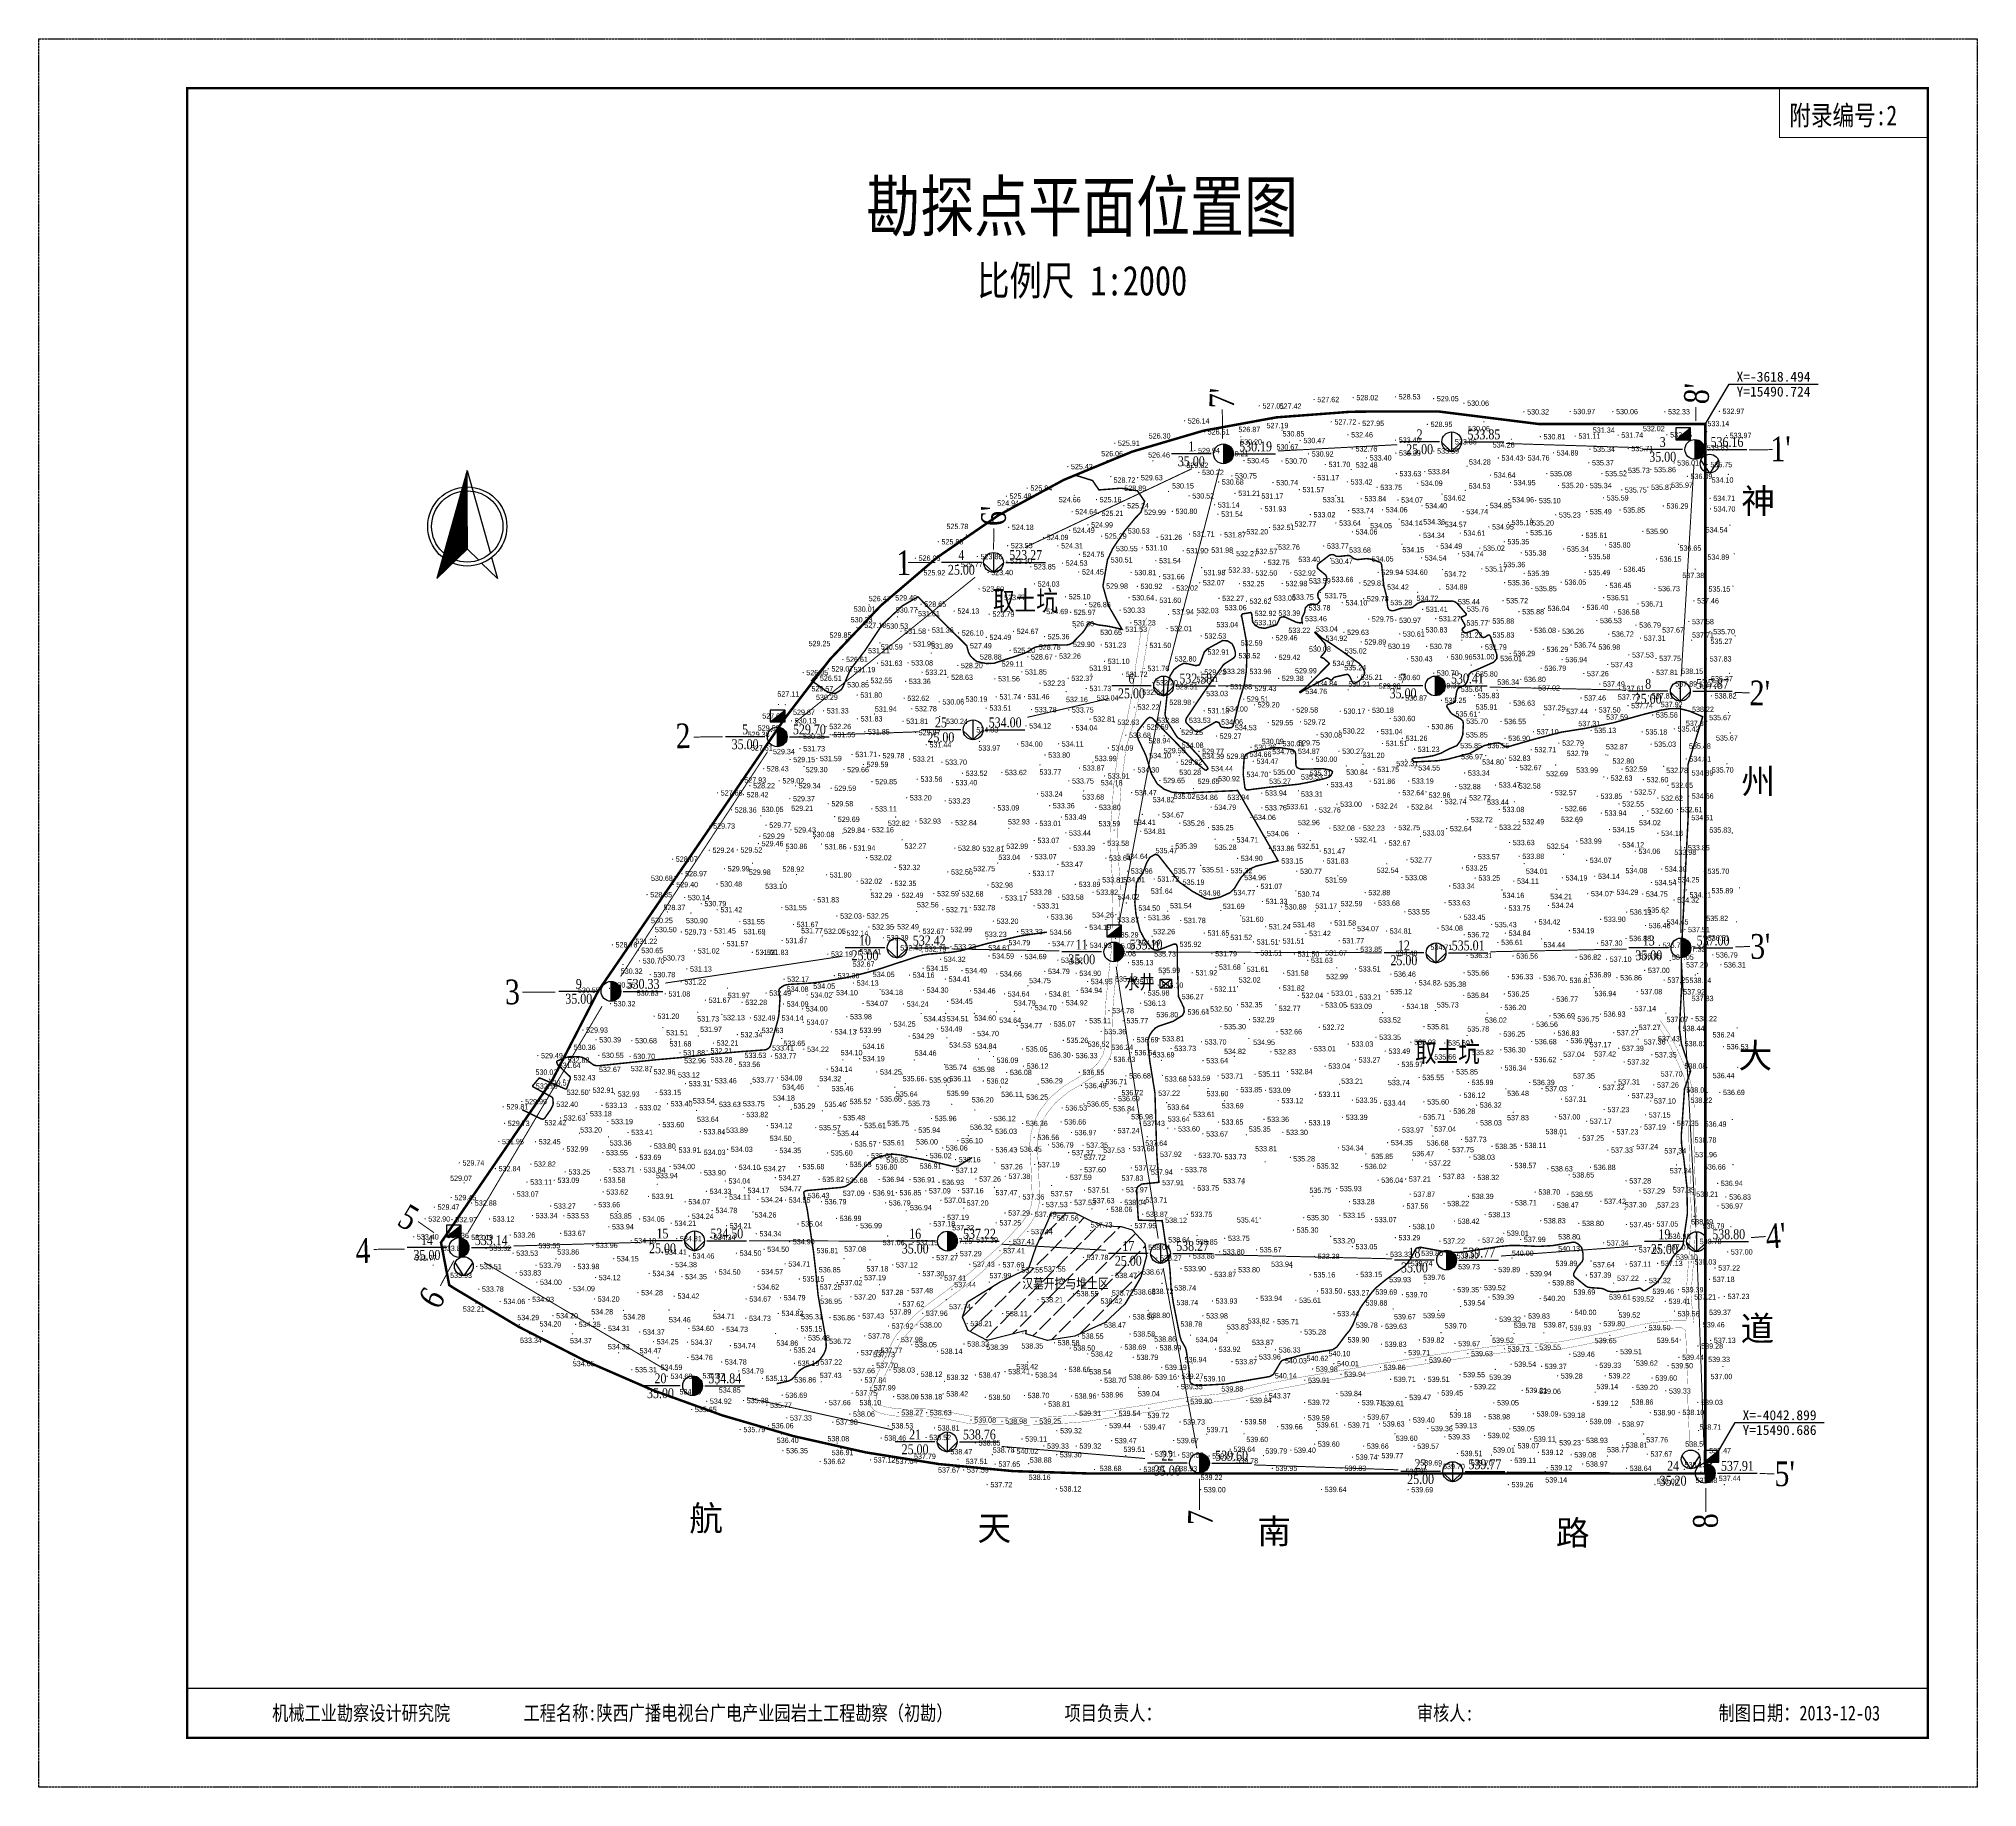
# Model space of a CAD drawing. Header units: millimetres. Extents: x 7408 to 22184, y -2085 to 5798.
# Drawn here: x 7408.3 to 7800.3, y -2084.9 to -1731.4 of the extents above.
import ezdxf
from ezdxf.enums import TextEntityAlignment as Align

# ---------------------------------------------------------------- set-up
doc = ezdxf.new("R2010")
doc.units = ezdxf.units.MM
for name, pattern in [('DASHDOT', [1, 0.5, -0.25, 0, -0.25]), ('PMX', [13, 10, -1, 0, -1, 0, -1]), ('X3', [5, 4, -1]), ('XX', [12, 10, -2])]:
    doc.linetypes.add(name, pattern=pattern)
for name, color, linetype in [('DLSS', 4, 'Continuous'), ('GCD', 252, 'Continuous'), ('KTD', 7, 'Continuous'), ('ZKBH', 7, 'Continuous'), ('挖方区', 5, 'Continuous'), ('用地范围', 1, 'Continuous'), ('道路-中心线', 12, 'DASHDOT')]:
    doc.layers.add(name, color=color, linetype=linetype)
doc.styles.add('DZNUM', font='TIMES.TTF')
doc.styles.add('DZST', font='SimSun.ttf')
doc.styles.add('HZ', font='jzfz_ena.shx', dxfattribs={"width": 0.7, "bigfont": 'jzfz_cna.shx'})
doc.styles.get("Standard").update_dxf_attribs({"font": 'SimSun.ttf', "width": 0.8})
doc.linetypes.add('10421', pattern='A,2,[150,AAA.SHX,S=1,R=0,X=0,Y=1],1e-11', length=2)
doc.linetypes.add('陡坎线1', pattern='A,0.15,["|",Standard,S=0.2,R=0,X=0,Y=0],0.15', length=0.3)

# ---------------------------------------------------------------- blocks, each defined once
blk = doc.blocks.new('tl_ztk')
blk.add_line((0, 1.96), (0, -2))
blk.add_circle((0, 0), 2)
for points in [[(0.44, 1.9), (0.44, -1.89), (0, 1.96), (0, -1.89)], [(0.86, 1.74), (0.86, -1.77), (0.44, 1.9), (0.44, -1.89)], [(1.56, 1.23), (1.56, -1.27), (0.86, 1.74), (0.86, -1.77)], [(1.9, 0.46), (1.9, -0.48), (1.56, 1.23), (1.56, -1.27)]]:
    blk.add_solid(points)
blk = doc.blocks.new('tl_bgk')
for p, q in [((-0.02, 2), (-0.02, -2.05)), ((-0.02, -2.05), (-1.99, -0.17)), ((-0.02, -2.05), (2, -0.09))]:
    blk.add_line(p, q)
blk.add_circle((0, 0), 2)
blk = doc.blocks.new('tl_tjk')
for p, q in [((-1.43, -1.16), (1.57, 1.22)), ((1.57, 1.22), (-1.43, 1.22)), ((-1.43, 1.22), (-1.43, -1.18)), ((1.57, -1.18), (1.57, 1.22)), ((-1.43, -1.18), (1.57, -1.18))]:
    blk.add_line(p, q)
for points in [[(1.57, -0.66), (1.21, -1.19), (1.57, 1.22), (-1.42, -1.19)], [(1.57, -1.02), (1.57, -1.19), (1.57, -0.66), (1.21, -1.19)]]:
    blk.add_solid(points)
blk = doc.blocks.new('GC200')
at = {"linetype": 'Continuous', "const_width": 0.2, "flags": 128}
blk.add_lwpolyline([(-0.1, 0, 1), (0.1, 0, 1)], format="xyb", close=True, dxfattribs=at)
blk = doc.blocks.new('122121')
at = {"layer": 'GCD', "color": 252, "linetype": 'Continuous', "lineweight": 5}
ref = blk.add_blockref('GC200', (7682.7, -1803.75, 264.26), dxfattribs=dict(at, xscale=0.6, yscale=0.6, zscale=0.6))
ref.add_attrib('height', '528.53', dxfattribs={"linetype": 'Continuous', "height": 1.08, "style": 'HZ', "width": 0.8}).set_placement((7683.35, -1803.75, 264.26), align=Align.MIDDLE_LEFT)
ref = blk.add_blockref('GC200', (7655.16, -1805.6, 263.51), dxfattribs=dict(at, xscale=0.6, yscale=0.6, zscale=0.6))
ref.add_attrib('height', '527.01', dxfattribs={"linetype": 'Continuous', "height": 1.08, "style": 'HZ', "width": 0.8}).set_placement((7655.81, -1805.6, 263.51), align=Align.MIDDLE_LEFT)
ref = blk.add_blockref('GC200', (7662.14, -1807.44, 263.71), dxfattribs=dict(at, xscale=0.6, yscale=0.6, zscale=0.6))
ref.add_attrib('height', '527.42', dxfattribs={"linetype": 'Continuous', "height": 1.08, "style": 'HZ', "width": 0.8}).set_placement((7659.27, -1805.65, 263.71), align=Align.MIDDLE_LEFT)
ref = blk.add_blockref('GC200', (7666.25, -1804.31, 263.81), dxfattribs=dict(at, xscale=0.6, yscale=0.6, zscale=0.6))
ref.add_attrib('height', '527.62', dxfattribs={"linetype": 'Continuous', "height": 1.08, "style": 'HZ', "width": 0.8}).set_placement((7666.9, -1804.31, 263.81), align=Align.MIDDLE_LEFT)
ref = blk.add_blockref('GC200', (7674.14, -1803.92, 264.01), dxfattribs=dict(at, xscale=0.6, yscale=0.6, zscale=0.6))
ref.add_attrib('height', '528.02', dxfattribs={"linetype": 'Continuous', "height": 1.08, "style": 'HZ', "width": 0.8}).set_placement((7674.79, -1803.92, 264.01), align=Align.MIDDLE_LEFT)
ref = blk.add_blockref('GC200', (7690.42, -1804.13, 264.52), dxfattribs=dict(at, xscale=0.6, yscale=0.6, zscale=0.6))
ref.add_attrib('height', '529.05', dxfattribs={"linetype": 'Continuous', "height": 1.08, "style": 'HZ', "width": 0.8}).set_placement((7691.07, -1804.13, 264.52), align=Align.MIDDLE_LEFT)
ref = blk.add_blockref('GC200', (7696.55, -1805.05, 265.03), dxfattribs=dict(at, xscale=0.6, yscale=0.6, zscale=0.6))
ref.add_attrib('height', '530.06', dxfattribs={"linetype": 'Continuous', "height": 1.08, "style": 'HZ', "width": 0.8}).set_placement((7697.2, -1805.05, 265.03), align=Align.MIDDLE_LEFT)
ref = blk.add_blockref('GC200', (7708.68, -1806.8, 265.16), dxfattribs=dict(at, xscale=0.6, yscale=0.6, zscale=0.6))
ref.add_attrib('height', '530.32', dxfattribs={"linetype": 'Continuous', "height": 1.08, "style": 'HZ', "width": 0.8}).set_placement((7709.33, -1806.8, 265.16), align=Align.MIDDLE_LEFT)
ref = blk.add_blockref('GC200', (7718.02, -1806.74, 265.48), dxfattribs=dict(at, xscale=0.6, yscale=0.6, zscale=0.6))
ref.add_attrib('height', '530.97', dxfattribs={"linetype": 'Continuous', "height": 1.08, "style": 'HZ', "width": 0.8}).set_placement((7718.67, -1806.74, 265.48), align=Align.MIDDLE_LEFT)
ref = blk.add_blockref('GC200', (7726.66, -1806.75, 265.03), dxfattribs=dict(at, xscale=0.6, yscale=0.6, zscale=0.6))
ref.add_attrib('height', '530.06', dxfattribs={"linetype": 'Continuous', "height": 1.08, "style": 'HZ', "width": 0.8}).set_placement((7727.31, -1806.75, 265.03), align=Align.MIDDLE_LEFT)
ref = blk.add_blockref('GC200', (7737.17, -1806.77, 266.16), dxfattribs=dict(at, xscale=0.6, yscale=0.6, zscale=0.6))
ref.add_attrib('height', '532.33', dxfattribs={"linetype": 'Continuous', "height": 1.08, "style": 'HZ', "width": 0.8}).set_placement((7737.82, -1806.77, 266.16), align=Align.MIDDLE_LEFT)
ref = blk.add_blockref('GC200', (7748.18, -1806.69, 266.48), dxfattribs=dict(at, xscale=0.6, yscale=0.6, zscale=0.6))
ref.add_attrib('height', '532.97', dxfattribs={"linetype": 'Continuous', "height": 1.08, "style": 'HZ', "width": 0.8}).set_placement((7748.83, -1806.69, 266.48), align=Align.MIDDLE_LEFT)
ref = blk.add_blockref('GC200', (7640.05, -1808.63, 263.07), dxfattribs=dict(at, xscale=0.6, yscale=0.6, zscale=0.6))
ref.add_attrib('height', '526.14', dxfattribs={"linetype": 'Continuous', "height": 1.08, "style": 'HZ', "width": 0.8}).set_placement((7640.7, -1808.63, 263.07), align=Align.MIDDLE_LEFT)
ref = blk.add_blockref('GC200', (7644.07, -1810.85, 263.25), dxfattribs=dict(at, xscale=0.6, yscale=0.6, zscale=0.6))
ref.add_attrib('height', '526.51', dxfattribs={"linetype": 'Continuous', "height": 1.08, "style": 'HZ', "width": 0.8}).set_placement((7644.72, -1810.85, 263.25), align=Align.MIDDLE_LEFT)
ref = blk.add_blockref('GC200', (7650.43, -1809.52, 263.44), dxfattribs=dict(at, xscale=0.6, yscale=0.6, zscale=0.6))
ref.add_attrib('height', '526.87', dxfattribs={"linetype": 'Continuous', "height": 1.08, "style": 'HZ', "width": 0.8}).set_placement((7650.94, -1810.36, 263.44), align=Align.MIDDLE_LEFT)
ref = blk.add_blockref('GC200', (7657.77, -1808.26, 263.59), dxfattribs=dict(at, xscale=0.6, yscale=0.6, zscale=0.6))
ref.add_attrib('height', '527.19', dxfattribs={"linetype": 'Continuous', "height": 1.08, "style": 'HZ', "width": 0.8}).set_placement((7656.63, -1809.57, 263.59), align=Align.MIDDLE_LEFT)
ref = blk.add_blockref('GC200', (7659.76, -1810.49, 265.43), dxfattribs=dict(at, xscale=0.6, yscale=0.6, zscale=0.6))
ref.add_attrib('height', '530.85', dxfattribs={"linetype": 'Continuous', "height": 1.08, "style": 'HZ', "width": 0.8}).set_placement((7659.86, -1811.24, 265.43), align=Align.MIDDLE_LEFT)
ref = blk.add_blockref('GC200', (7669.72, -1808.83, 263.86), dxfattribs=dict(at, xscale=0.6, yscale=0.6, zscale=0.6))
ref.add_attrib('height', '527.72', dxfattribs={"linetype": 'Continuous', "height": 1.08, "style": 'HZ', "width": 0.8}).set_placement((7670.37, -1808.83, 263.86), align=Align.MIDDLE_LEFT)
ref = blk.add_blockref('GC200', (7673.08, -1811.44, 266.23), dxfattribs=dict(at, xscale=0.6, yscale=0.6, zscale=0.6))
ref.add_attrib('height', '532.46', dxfattribs={"linetype": 'Continuous', "height": 1.08, "style": 'HZ', "width": 0.8}).set_placement((7673.73, -1811.44, 266.23), align=Align.MIDDLE_LEFT)
ref = blk.add_blockref('GC200', (7675.34, -1809.13, 263.98), dxfattribs=dict(at, xscale=0.6, yscale=0.6, zscale=0.6))
ref.add_attrib('height', '527.95', dxfattribs={"linetype": 'Continuous', "height": 1.08, "style": 'HZ', "width": 0.8}).set_placement((7675.98, -1809.13, 263.98), align=Align.MIDDLE_LEFT)
ref = blk.add_blockref('GC200', (7689.15, -1809.32, 264.47), dxfattribs=dict(at, xscale=0.6, yscale=0.6, zscale=0.6))
ref.add_attrib('height', '528.95', dxfattribs={"linetype": 'Continuous', "height": 1.08, "style": 'HZ', "width": 0.8}).set_placement((7689.8, -1809.32, 264.47), align=Align.MIDDLE_LEFT)
ref = blk.add_blockref('GC200', (7700.59, -1808.83, 265.03), dxfattribs=dict(at, xscale=0.6, yscale=0.6, zscale=0.6))
ref.add_attrib('height', '530.06', dxfattribs={"linetype": 'Continuous', "height": 1.08, "style": 'HZ', "width": 0.8}).set_placement((7697.38, -1810.18, 265.03), align=Align.MIDDLE_LEFT)
ref = blk.add_blockref('GC200', (7722.72, -1809.05, 265.67), dxfattribs=dict(at, xscale=0.6, yscale=0.6, zscale=0.6))
ref.add_attrib('height', '531.34', dxfattribs={"linetype": 'Continuous', "height": 1.08, "style": 'HZ', "width": 0.8}).set_placement((7722.61, -1810.5, 265.67), align=Align.MIDDLE_LEFT)
ref = blk.add_blockref('GC200', (7727.72, -1811.51, 265.87), dxfattribs=dict(at, xscale=0.6, yscale=0.6, zscale=0.6))
ref.add_attrib('height', '531.74', dxfattribs={"linetype": 'Continuous', "height": 1.08, "style": 'HZ', "width": 0.8}).set_placement((7728.37, -1811.51, 265.87), align=Align.MIDDLE_LEFT)
ref = blk.add_blockref('GC200', (7732.21, -1809.26, 266.01), dxfattribs=dict(at, xscale=0.6, yscale=0.6, zscale=0.6))
ref.add_attrib('height', '532.02', dxfattribs={"linetype": 'Continuous', "height": 1.08, "style": 'HZ', "width": 0.8}).set_placement((7732.73, -1810.18, 266.01), align=Align.MIDDLE_LEFT)
ref = blk.add_blockref('GC200', (7737.59, -1811.44, 266.22), dxfattribs=dict(at, xscale=0.6, yscale=0.6, zscale=0.6))
ref.add_attrib('height', '532.45', dxfattribs={"linetype": 'Continuous', "height": 1.08, "style": 'HZ', "width": 0.8}).set_placement((7738.24, -1811.44, 266.22), align=Align.MIDDLE_LEFT)
ref = blk.add_blockref('GC200', (7745.62, -1810.8, 266.57), dxfattribs=dict(at, xscale=0.6, yscale=0.6, zscale=0.6))
ref.add_attrib('height', '533.14', dxfattribs={"linetype": 'Continuous', "height": 1.08, "style": 'HZ', "width": 0.8}).set_placement((7745.79, -1809.17, 266.57), align=Align.MIDDLE_LEFT)
ref = blk.add_blockref('GC200', (7749.63, -1811.58, 266.98), dxfattribs=dict(at, xscale=0.6, yscale=0.6, zscale=0.6))
ref.add_attrib('height', '533.97', dxfattribs={"linetype": 'Continuous', "height": 1.08, "style": 'HZ', "width": 0.8}).set_placement((7750.27, -1811.58, 266.98), align=Align.MIDDLE_LEFT)
ref = blk.add_blockref('GC200', (7624.38, -1816.63, 263.03), dxfattribs=dict(at, xscale=0.6, yscale=0.6, zscale=0.6))
ref.add_attrib('height', '526.06', dxfattribs={"linetype": 'Continuous', "height": 1.08, "style": 'HZ', "width": 0.8}).set_placement((7623.19, -1815.25, 263.03), align=Align.MIDDLE_LEFT)
ref = blk.add_blockref('GC200', (7625.92, -1813.15, 262.95), dxfattribs=dict(at, xscale=0.6, yscale=0.6, zscale=0.6))
ref.add_attrib('height', '525.91', dxfattribs={"linetype": 'Continuous', "height": 1.08, "style": 'HZ', "width": 0.8}).set_placement((7626.57, -1813.15, 262.95), align=Align.MIDDLE_LEFT)
ref = blk.add_blockref('GC200', (7633.65, -1816.71, 263.23), dxfattribs=dict(at, xscale=0.6, yscale=0.6, zscale=0.6))
ref.add_attrib('height', '526.46', dxfattribs={"linetype": 'Continuous', "height": 1.08, "style": 'HZ', "width": 0.8}).set_placement((7632.68, -1815.5, 263.23), align=Align.MIDDLE_LEFT)
ref = blk.add_blockref('GC200', (7636.96, -1812.54, 263.15), dxfattribs=dict(at, xscale=0.6, yscale=0.6, zscale=0.6))
ref.add_attrib('height', '526.30', dxfattribs={"linetype": 'Continuous', "height": 1.08, "style": 'HZ', "width": 0.8}).set_placement((7632.79, -1811.66, 263.15), align=Align.MIDDLE_LEFT)
ref = blk.add_blockref('GC200', (7642.12, -1814.62, 264.97), dxfattribs=dict(at, xscale=0.6, yscale=0.6, zscale=0.6))
ref.add_attrib('height', '529.94', dxfattribs={"linetype": 'Continuous', "height": 1.08, "style": 'HZ', "width": 0.8}).set_placement((7642.77, -1814.62, 264.97), align=Align.MIDDLE_LEFT)
ref = blk.add_blockref('GC200', (7647.92, -1815.27, 265.1), dxfattribs=dict(at, xscale=0.6, yscale=0.6, zscale=0.6))
ref.add_attrib('height', '530.21', dxfattribs={"linetype": 'Continuous', "height": 1.08, "style": 'HZ', "width": 0.8}).set_placement((7648.56, -1815.27, 265.1), align=Align.MIDDLE_LEFT)
ref = blk.add_blockref('GC200', (7651.43, -1811.85, 265.1), dxfattribs=dict(at, xscale=0.6, yscale=0.6, zscale=0.6))
ref.add_attrib('height', '530.20', dxfattribs={"linetype": 'Continuous', "height": 1.08, "style": 'HZ', "width": 0.8}).set_placement((7651.29, -1812.88, 265.1), align=Align.MIDDLE_LEFT)
ref = blk.add_blockref('GC200', (7661.28, -1812.95, 265.33), dxfattribs=dict(at, xscale=0.6, yscale=0.6, zscale=0.6))
ref.add_attrib('height', '530.67', dxfattribs={"linetype": 'Continuous', "height": 1.08, "style": 'HZ', "width": 0.8}).set_placement((7658.63, -1813.92, 265.33), align=Align.MIDDLE_LEFT)
ref = blk.add_blockref('GC200', (7663.43, -1812.6, 265.24), dxfattribs=dict(at, xscale=0.6, yscale=0.6, zscale=0.6))
ref.add_attrib('height', '530.47', dxfattribs={"linetype": 'Continuous', "height": 1.08, "style": 'HZ', "width": 0.8}).set_placement((7664.08, -1812.6, 265.24), align=Align.MIDDLE_LEFT)
ref = blk.add_blockref('GC200', (7665.11, -1815.31, 265.46), dxfattribs=dict(at, xscale=0.6, yscale=0.6, zscale=0.6))
ref.add_attrib('height', '530.92', dxfattribs={"linetype": 'Continuous', "height": 1.08, "style": 'HZ', "width": 0.8}).set_placement((7665.76, -1815.31, 265.46), align=Align.MIDDLE_LEFT)
ref = blk.add_blockref('GC200', (7673.97, -1814.28, 266.38), dxfattribs=dict(at, xscale=0.6, yscale=0.6, zscale=0.6))
ref.add_attrib('height', '532.76', dxfattribs={"linetype": 'Continuous', "height": 1.08, "style": 'HZ', "width": 0.8}).set_placement((7674.62, -1814.28, 266.38), align=Align.MIDDLE_LEFT)
ref = blk.add_blockref('GC200', (7682.71, -1812.52, 266.7), dxfattribs=dict(at, xscale=0.6, yscale=0.6, zscale=0.6))
ref.add_attrib('height', '533.40', dxfattribs={"linetype": 'Continuous', "height": 1.08, "style": 'HZ', "width": 0.8}).set_placement((7683.36, -1812.52, 266.7), align=Align.MIDDLE_LEFT)
ref = blk.add_blockref('GC200', (7682.76, -1815.14, 266.69), dxfattribs=dict(at, xscale=0.6, yscale=0.6, zscale=0.6))
ref.add_attrib('height', '533.39', dxfattribs={"linetype": 'Continuous', "height": 1.08, "style": 'HZ', "width": 0.8}).set_placement((7683.41, -1815.14, 266.69), align=Align.MIDDLE_LEFT)
ref = blk.add_blockref('GC200', (7690.47, -1814.74, 266.8), dxfattribs=dict(at, xscale=0.6, yscale=0.6, zscale=0.6))
ref.add_attrib('height', '533.59', dxfattribs={"linetype": 'Continuous', "height": 1.08, "style": 'HZ', "width": 0.8}).set_placement((7691.12, -1814.74, 266.8), align=Align.MIDDLE_LEFT)
ref = blk.add_blockref('GC200', (7694.06, -1812.86, 266.93), dxfattribs=dict(at, xscale=0.6, yscale=0.6, zscale=0.6))
ref.add_attrib('height', '533.86', dxfattribs={"linetype": 'Continuous', "height": 1.08, "style": 'HZ', "width": 0.8}).set_placement((7694.71, -1812.86, 266.93), align=Align.MIDDLE_LEFT)
ref = blk.add_blockref('GC200', (7706.14, -1812.34, 267.13), dxfattribs=dict(at, xscale=0.6, yscale=0.6, zscale=0.6))
ref.add_attrib('height', '534.26', dxfattribs={"linetype": 'Continuous', "height": 1.08, "style": 'HZ', "width": 0.8}).set_placement((7702.37, -1813.48, 267.13), align=Align.MIDDLE_LEFT)
ref = blk.add_blockref('GC200', (7711.99, -1811.83, 265.4), dxfattribs=dict(at, xscale=0.6, yscale=0.6, zscale=0.6))
ref.add_attrib('height', '530.81', dxfattribs={"linetype": 'Continuous', "height": 1.08, "style": 'HZ', "width": 0.8}).set_placement((7712.64, -1811.83, 265.4), align=Align.MIDDLE_LEFT)
ref = blk.add_blockref('GC200', (7714.64, -1815.1, 267.44), dxfattribs=dict(at, xscale=0.6, yscale=0.6, zscale=0.6))
ref.add_attrib('height', '534.89', dxfattribs={"linetype": 'Continuous', "height": 1.08, "style": 'HZ', "width": 0.8}).set_placement((7715.29, -1815.1, 267.44), align=Align.MIDDLE_LEFT)
ref = blk.add_blockref('GC200', (7719.05, -1811.71, 265.55), dxfattribs=dict(at, xscale=0.6, yscale=0.6, zscale=0.6))
ref.add_attrib('height', '531.11', dxfattribs={"linetype": 'Continuous', "height": 1.08, "style": 'HZ', "width": 0.8}).set_placement((7719.69, -1811.71, 265.55), align=Align.MIDDLE_LEFT)
ref = blk.add_blockref('GC200', (7722.02, -1814.36, 267.67), dxfattribs=dict(at, xscale=0.6, yscale=0.6, zscale=0.6))
ref.add_attrib('height', '535.34', dxfattribs={"linetype": 'Continuous', "height": 1.08, "style": 'HZ', "width": 0.8}).set_placement((7722.67, -1814.36, 267.67), align=Align.MIDDLE_LEFT)
ref = blk.add_blockref('GC200', (7729.75, -1814.23, 267.85), dxfattribs=dict(at, xscale=0.6, yscale=0.6, zscale=0.6))
ref.add_attrib('height', '535.71', dxfattribs={"linetype": 'Continuous', "height": 1.08, "style": 'HZ', "width": 0.8}).set_placement((7730.4, -1814.23, 267.85), align=Align.MIDDLE_LEFT)
ref = blk.add_blockref('GC200', (7745.59, -1813.25, 267.91), dxfattribs=dict(at, xscale=0.6, yscale=0.6, zscale=0.6))
ref.add_attrib('height', '535.83', dxfattribs={"linetype": 'Continuous', "height": 1.08, "style": 'HZ', "width": 0.8}).set_placement((7745.66, -1814.08, 267.91), align=Align.MIDDLE_LEFT)
ref = blk.add_blockref('GC200', (7616.43, -1817.87, 262.71), dxfattribs=dict(at, xscale=0.6, yscale=0.6, zscale=0.6))
ref.add_attrib('height', '525.42', dxfattribs={"linetype": 'Continuous', "height": 1.08, "style": 'HZ', "width": 0.8}).set_placement((7617.07, -1817.87, 262.71), align=Align.MIDDLE_LEFT)
ref = blk.add_blockref('GC200', (7639.77, -1817.61, 264.91), dxfattribs=dict(at, xscale=0.6, yscale=0.6, zscale=0.6))
ref.add_attrib('height', '529.82', dxfattribs={"linetype": 'Continuous', "height": 1.08, "style": 'HZ', "width": 0.8}).set_placement((7640.42, -1817.61, 264.91), align=Align.MIDDLE_LEFT)
ref = blk.add_blockref('GC200', (7642.94, -1819.05, 265.11), dxfattribs=dict(at, xscale=0.6, yscale=0.6, zscale=0.6))
ref.add_attrib('height', '530.22', dxfattribs={"linetype": 'Continuous', "height": 1.08, "style": 'HZ', "width": 0.8}).set_placement((7643.58, -1819.05, 265.11), align=Align.MIDDLE_LEFT)
ref = blk.add_blockref('GC200', (7652.06, -1816.67, 265.22), dxfattribs=dict(at, xscale=0.6, yscale=0.6, zscale=0.6))
ref.add_attrib('height', '530.45', dxfattribs={"linetype": 'Continuous', "height": 1.08, "style": 'HZ', "width": 0.8}).set_placement((7652.71, -1816.67, 265.22), align=Align.MIDDLE_LEFT)
ref = blk.add_blockref('GC200', (7659.73, -1816.74, 265.35), dxfattribs=dict(at, xscale=0.6, yscale=0.6, zscale=0.6))
ref.add_attrib('height', '530.70', dxfattribs={"linetype": 'Continuous', "height": 1.08, "style": 'HZ', "width": 0.8}).set_placement((7660.38, -1816.74, 265.35), align=Align.MIDDLE_LEFT)
ref = blk.add_blockref('GC200', (7668.51, -1817.44, 265.85), dxfattribs=dict(at, xscale=0.6, yscale=0.6, zscale=0.6))
ref.add_attrib('height', '531.70', dxfattribs={"linetype": 'Continuous', "height": 1.08, "style": 'HZ', "width": 0.8}).set_placement((7669.16, -1817.44, 265.85), align=Align.MIDDLE_LEFT)
ref = blk.add_blockref('GC200', (7673.73, -1818.47, 266.24), dxfattribs=dict(at, xscale=0.6, yscale=0.6, zscale=0.6))
ref.add_attrib('height', '532.48', dxfattribs={"linetype": 'Continuous', "height": 1.08, "style": 'HZ', "width": 0.8}).set_placement((7674.67, -1817.56, 266.24), align=Align.MIDDLE_LEFT)
ref = blk.add_blockref('GC200', (7676.85, -1816.1, 266.7), dxfattribs=dict(at, xscale=0.6, yscale=0.6, zscale=0.6))
ref.add_attrib('height', '533.40', dxfattribs={"linetype": 'Continuous', "height": 1.08, "style": 'HZ', "width": 0.8}).set_placement((7677.49, -1816.1, 266.7), align=Align.MIDDLE_LEFT)
ref = blk.add_blockref('GC200', (7682.86, -1819.3, 266.82), dxfattribs=dict(at, xscale=0.6, yscale=0.6, zscale=0.6))
ref.add_attrib('height', '533.63', dxfattribs={"linetype": 'Continuous', "height": 1.08, "style": 'HZ', "width": 0.8}).set_placement((7683.51, -1819.3, 266.82), align=Align.MIDDLE_LEFT)
ref = blk.add_blockref('GC200', (7688.62, -1818.89, 266.92), dxfattribs=dict(at, xscale=0.6, yscale=0.6, zscale=0.6))
ref.add_attrib('height', '533.84', dxfattribs={"linetype": 'Continuous', "height": 1.08, "style": 'HZ', "width": 0.8}).set_placement((7689.27, -1818.89, 266.92), align=Align.MIDDLE_LEFT)
ref = blk.add_blockref('GC200', (7697.18, -1817.79, 267.14), dxfattribs=dict(at, xscale=0.6, yscale=0.6, zscale=0.6))
ref.add_attrib('height', '534.28', dxfattribs={"linetype": 'Continuous', "height": 1.08, "style": 'HZ', "width": 0.8}).set_placement((7697.55, -1816.94, 267.14), align=Align.MIDDLE_LEFT)
ref = blk.add_blockref('GC200', (7703.5, -1816.14, 267.21), dxfattribs=dict(at, xscale=0.6, yscale=0.6, zscale=0.6))
ref.add_attrib('height', '534.43', dxfattribs={"linetype": 'Continuous', "height": 1.08, "style": 'HZ', "width": 0.8}).set_placement((7704.15, -1816.14, 267.21), align=Align.MIDDLE_LEFT)
ref = blk.add_blockref('GC200', (7708.79, -1816.12, 267.38), dxfattribs=dict(at, xscale=0.6, yscale=0.6, zscale=0.6))
ref.add_attrib('height', '534.76', dxfattribs={"linetype": 'Continuous', "height": 1.08, "style": 'HZ', "width": 0.8}).set_placement((7709.43, -1816.12, 267.38), align=Align.MIDDLE_LEFT)
ref = blk.add_blockref('GC200', (7713.3, -1819.29, 267.54), dxfattribs=dict(at, xscale=0.6, yscale=0.6, zscale=0.6))
ref.add_attrib('height', '535.08', dxfattribs={"linetype": 'Continuous', "height": 1.08, "style": 'HZ', "width": 0.8}).set_placement((7713.95, -1819.29, 267.54), align=Align.MIDDLE_LEFT)
ref = blk.add_blockref('GC200', (7721.8, -1817.09, 267.68), dxfattribs=dict(at, xscale=0.6, yscale=0.6, zscale=0.6))
ref.add_attrib('height', '535.37', dxfattribs={"linetype": 'Continuous', "height": 1.08, "style": 'HZ', "width": 0.8}).set_placement((7722.44, -1817.09, 267.68), align=Align.MIDDLE_LEFT)
ref = blk.add_blockref('GC200', (7724.45, -1819.29, 267.76), dxfattribs=dict(at, xscale=0.6, yscale=0.6, zscale=0.6))
ref.add_attrib('height', '535.52', dxfattribs={"linetype": 'Continuous', "height": 1.08, "style": 'HZ', "width": 0.8}).set_placement((7725.1, -1819.29, 267.76), align=Align.MIDDLE_LEFT)
ref = blk.add_blockref('GC200', (7729.06, -1818.65, 267.87), dxfattribs=dict(at, xscale=0.6, yscale=0.6, zscale=0.6))
ref.add_attrib('height', '535.73', dxfattribs={"linetype": 'Continuous', "height": 1.08, "style": 'HZ', "width": 0.8}).set_placement((7729.71, -1818.65, 267.87), align=Align.MIDDLE_LEFT)
ref = blk.add_blockref('GC200', (7734.35, -1818.47, 267.93), dxfattribs=dict(at, xscale=0.6, yscale=0.6, zscale=0.6))
ref.add_attrib('height', '535.86', dxfattribs={"linetype": 'Continuous', "height": 1.08, "style": 'HZ', "width": 0.8}).set_placement((7735, -1818.47, 267.93), align=Align.MIDDLE_LEFT)
ref = blk.add_blockref('GC200', (7739.02, -1817.12, 268.01), dxfattribs=dict(at, xscale=0.6, yscale=0.6, zscale=0.6))
ref.add_attrib('height', '536.01', dxfattribs={"linetype": 'Continuous', "height": 1.08, "style": 'HZ', "width": 0.8}).set_placement((7739.67, -1817.12, 268.01), align=Align.MIDDLE_LEFT)
ref = blk.add_blockref('GC200', (7745.73, -1817.46, 267.88), dxfattribs=dict(at, xscale=0.6, yscale=0.6, zscale=0.6))
ref.add_attrib('height', '535.75', dxfattribs={"linetype": 'Continuous', "height": 1.08, "style": 'HZ', "width": 0.8}).set_placement((7746.38, -1817.46, 267.88), align=Align.MIDDLE_LEFT)
ref = blk.add_blockref('GC200', (7608.22, -1822.22, 262.92), dxfattribs=dict(at, xscale=0.6, yscale=0.6, zscale=0.6))
ref.add_attrib('height', '525.84', dxfattribs={"linetype": 'Continuous', "height": 1.08, "style": 'HZ', "width": 0.8}).set_placement((7608.87, -1822.22, 262.92), align=Align.MIDDLE_LEFT)
ref = blk.add_blockref('GC200', (7625.13, -1819.9, 264.36), dxfattribs=dict(at, xscale=0.6, yscale=0.6, zscale=0.6))
ref.add_attrib('height', '528.72', dxfattribs={"linetype": 'Continuous', "height": 1.08, "style": 'HZ', "width": 0.8}).set_placement((7625.69, -1820.59, 264.36), align=Align.MIDDLE_LEFT)
ref = blk.add_blockref('GC200', (7627.21, -1822.25, 264.45), dxfattribs=dict(at, xscale=0.6, yscale=0.6, zscale=0.6))
ref.add_attrib('height', '528.89', dxfattribs={"linetype": 'Continuous', "height": 1.08, "style": 'HZ', "width": 0.8}).set_placement((7627.86, -1822.25, 264.45), align=Align.MIDDLE_LEFT)
ref = blk.add_blockref('GC200', (7630.57, -1820.11, 264.82), dxfattribs=dict(at, xscale=0.6, yscale=0.6, zscale=0.6))
ref.add_attrib('height', '529.63', dxfattribs={"linetype": 'Continuous', "height": 1.08, "style": 'HZ', "width": 0.8}).set_placement((7631.22, -1820.11, 264.82), align=Align.MIDDLE_LEFT)
ref = blk.add_blockref('GC200', (7636.8, -1822.88, 265.07), dxfattribs=dict(at, xscale=0.6, yscale=0.6, zscale=0.6))
ref.add_attrib('height', '530.15', dxfattribs={"linetype": 'Continuous', "height": 1.08, "style": 'HZ', "width": 0.8}).set_placement((7637.52, -1821.76, 265.07), align=Align.MIDDLE_LEFT)
ref = blk.add_blockref('GC200', (7646.94, -1820.99, 265.34), dxfattribs=dict(at, xscale=0.6, yscale=0.6, zscale=0.6))
ref.add_attrib('height', '530.68', dxfattribs={"linetype": 'Continuous', "height": 1.08, "style": 'HZ', "width": 0.8}).set_placement((7647.59, -1820.99, 265.34), align=Align.MIDDLE_LEFT)
ref = blk.add_blockref('GC200', (7649.6, -1819.74, 265.38), dxfattribs=dict(at, xscale=0.6, yscale=0.6, zscale=0.6))
ref.add_attrib('height', '530.75', dxfattribs={"linetype": 'Continuous', "height": 1.08, "style": 'HZ', "width": 0.8}).set_placement((7650.25, -1819.74, 265.38), align=Align.MIDDLE_LEFT)
ref = blk.add_blockref('GC200', (7650.25, -1823.27, 265.6), dxfattribs=dict(at, xscale=0.6, yscale=0.6, zscale=0.6))
ref.add_attrib('height', '531.21', dxfattribs={"linetype": 'Continuous', "height": 1.08, "style": 'HZ', "width": 0.8}).set_placement((7650.9, -1823.27, 265.6), align=Align.MIDDLE_LEFT)
ref = blk.add_blockref('GC200', (7657.94, -1821.13, 265.37), dxfattribs=dict(at, xscale=0.6, yscale=0.6, zscale=0.6))
ref.add_attrib('height', '530.74', dxfattribs={"linetype": 'Continuous', "height": 1.08, "style": 'HZ', "width": 0.8}).set_placement((7658.59, -1821.13, 265.37), align=Align.MIDDLE_LEFT)
ref = blk.add_blockref('GC200', (7663.25, -1822.53, 265.79), dxfattribs=dict(at, xscale=0.6, yscale=0.6, zscale=0.6))
ref.add_attrib('height', '531.57', dxfattribs={"linetype": 'Continuous', "height": 1.08, "style": 'HZ', "width": 0.8}).set_placement((7663.9, -1822.53, 265.79), align=Align.MIDDLE_LEFT)
ref = blk.add_blockref('GC200', (7666.25, -1820.1, 265.58), dxfattribs=dict(at, xscale=0.6, yscale=0.6, zscale=0.6))
ref.add_attrib('height', '531.17', dxfattribs={"linetype": 'Continuous', "height": 1.08, "style": 'HZ', "width": 0.8}).set_placement((7666.9, -1820.1, 265.58), align=Align.MIDDLE_LEFT)
ref = blk.add_blockref('GC200', (7672.97, -1820.97, 266.71), dxfattribs=dict(at, xscale=0.6, yscale=0.6, zscale=0.6))
ref.add_attrib('height', '533.42', dxfattribs={"linetype": 'Continuous', "height": 1.08, "style": 'HZ', "width": 0.8}).set_placement((7673.62, -1820.97, 266.71), align=Align.MIDDLE_LEFT)
ref = blk.add_blockref('GC200', (7678.98, -1822.07, 266.87), dxfattribs=dict(at, xscale=0.6, yscale=0.6, zscale=0.6))
ref.add_attrib('height', '533.75', dxfattribs={"linetype": 'Continuous', "height": 1.08, "style": 'HZ', "width": 0.8}).set_placement((7679.63, -1822.07, 266.87), align=Align.MIDDLE_LEFT)
ref = blk.add_blockref('GC200', (7687.18, -1821.23, 267.05), dxfattribs=dict(at, xscale=0.6, yscale=0.6, zscale=0.6))
ref.add_attrib('height', '534.09', dxfattribs={"linetype": 'Continuous', "height": 1.08, "style": 'HZ', "width": 0.8}).set_placement((7687.82, -1821.23, 267.05), align=Align.MIDDLE_LEFT)
ref = blk.add_blockref('GC200', (7696.81, -1822.69, 267.26), dxfattribs=dict(at, xscale=0.6, yscale=0.6, zscale=0.6))
ref.add_attrib('height', '534.53', dxfattribs={"linetype": 'Continuous', "height": 1.08, "style": 'HZ', "width": 0.8}).set_placement((7697.5, -1821.8, 267.26), align=Align.MIDDLE_LEFT)
ref = blk.add_blockref('GC200', (7701.93, -1819.59, 267.32), dxfattribs=dict(at, xscale=0.6, yscale=0.6, zscale=0.6))
ref.add_attrib('height', '534.64', dxfattribs={"linetype": 'Continuous', "height": 1.08, "style": 'HZ', "width": 0.8}).set_placement((7702.58, -1819.59, 267.32), align=Align.MIDDLE_LEFT)
ref = blk.add_blockref('GC200', (7705.96, -1821.11, 267.48), dxfattribs=dict(at, xscale=0.6, yscale=0.6, zscale=0.6))
ref.add_attrib('height', '534.95', dxfattribs={"linetype": 'Continuous', "height": 1.08, "style": 'HZ', "width": 0.8}).set_placement((7706.61, -1821.11, 267.48), align=Align.MIDDLE_LEFT)
ref = blk.add_blockref('GC200', (7715.68, -1821.69, 267.6), dxfattribs=dict(at, xscale=0.6, yscale=0.6, zscale=0.6))
ref.add_attrib('height', '535.20', dxfattribs={"linetype": 'Continuous', "height": 1.08, "style": 'HZ', "width": 0.8}).set_placement((7716.33, -1821.69, 267.6), align=Align.MIDDLE_LEFT)
ref = blk.add_blockref('GC200', (7721.36, -1821.7, 267.67), dxfattribs=dict(at, xscale=0.6, yscale=0.6, zscale=0.6))
ref.add_attrib('height', '535.34', dxfattribs={"linetype": 'Continuous', "height": 1.08, "style": 'HZ', "width": 0.8}).set_placement((7722.01, -1821.7, 267.67), align=Align.MIDDLE_LEFT)
ref = blk.add_blockref('GC200', (7728.44, -1822.59, 267.88), dxfattribs=dict(at, xscale=0.6, yscale=0.6, zscale=0.6))
ref.add_attrib('height', '535.75', dxfattribs={"linetype": 'Continuous', "height": 1.08, "style": 'HZ', "width": 0.8}).set_placement((7729.09, -1822.59, 267.88), align=Align.MIDDLE_LEFT)
ref = blk.add_blockref('GC200', (7733.73, -1822.05, 267.94), dxfattribs=dict(at, xscale=0.6, yscale=0.6, zscale=0.6))
ref.add_attrib('height', '535.87', dxfattribs={"linetype": 'Continuous', "height": 1.08, "style": 'HZ', "width": 0.8}).set_placement((7734.38, -1822.05, 267.94), align=Align.MIDDLE_LEFT)
ref = blk.add_blockref('GC200', (7737.78, -1821.63, 267.98), dxfattribs=dict(at, xscale=0.6, yscale=0.6, zscale=0.6))
ref.add_attrib('height', '535.97', dxfattribs={"linetype": 'Continuous', "height": 1.08, "style": 'HZ', "width": 0.8}).set_placement((7738.43, -1821.63, 267.98), align=Align.MIDDLE_LEFT)
ref = blk.add_blockref('GC200', (7741.73, -1819.85, 268.05), dxfattribs=dict(at, xscale=0.6, yscale=0.6, zscale=0.6))
ref.add_attrib('height', '536.09', dxfattribs={"linetype": 'Continuous', "height": 1.08, "style": 'HZ', "width": 0.8}).set_placement((7742.37, -1819.85, 268.05), align=Align.MIDDLE_LEFT)
ref = blk.add_blockref('GC200', (7750, -1819.43, 267.05), dxfattribs=dict(at, xscale=0.6, yscale=0.6, zscale=0.6))
ref.add_attrib('height', '534.10', dxfattribs={"linetype": 'Continuous', "height": 1.08, "style": 'HZ', "width": 0.8}).set_placement((7746.63, -1820.59, 267.05), align=Align.MIDDLE_LEFT)
ref = blk.add_blockref('GC200', (7604.2, -1826.45, 262.47), dxfattribs=dict(at, xscale=0.6, yscale=0.6, zscale=0.6))
ref.add_attrib('height', '524.94', dxfattribs={"linetype": 'Continuous', "height": 1.08, "style": 'HZ', "width": 0.8}).set_placement((7602.16, -1825.25, 262.47), align=Align.MIDDLE_LEFT)
ref = blk.add_blockref('GC200', (7604.01, -1823.85, 262.74), dxfattribs=dict(at, xscale=0.6, yscale=0.6, zscale=0.6))
ref.add_attrib('height', '525.48', dxfattribs={"linetype": 'Continuous', "height": 1.08, "style": 'HZ', "width": 0.8}).set_placement((7604.66, -1823.85, 262.74), align=Align.MIDDLE_LEFT)
ref = blk.add_blockref('GC200', (7617.73, -1823.69, 262.33), dxfattribs=dict(at, xscale=0.6, yscale=0.6, zscale=0.6))
ref.add_attrib('height', '524.66', dxfattribs={"linetype": 'Continuous', "height": 1.08, "style": 'HZ', "width": 0.8}).set_placement((7614.62, -1824.55, 262.33), align=Align.MIDDLE_LEFT)
ref = blk.add_blockref('GC200', (7617.31, -1826.99, 262.32), dxfattribs=dict(at, xscale=0.6, yscale=0.6, zscale=0.6))
ref.add_attrib('height', '524.64', dxfattribs={"linetype": 'Continuous', "height": 1.08, "style": 'HZ', "width": 0.8}).set_placement((7617.95, -1826.99, 262.32), align=Align.MIDDLE_LEFT)
ref = blk.add_blockref('GC200', (7622.23, -1824.55, 262.58), dxfattribs=dict(at, xscale=0.6, yscale=0.6, zscale=0.6))
ref.add_attrib('height', '525.16', dxfattribs={"linetype": 'Continuous', "height": 1.08, "style": 'HZ', "width": 0.8}).set_placement((7622.87, -1824.55, 262.58), align=Align.MIDDLE_LEFT)
ref = blk.add_blockref('GC200', (7627.78, -1825.78, 262.62), dxfattribs=dict(at, xscale=0.6, yscale=0.6, zscale=0.6))
ref.add_attrib('height', '525.24', dxfattribs={"linetype": 'Continuous', "height": 1.08, "style": 'HZ', "width": 0.8}).set_placement((7628.43, -1825.78, 262.62), align=Align.MIDDLE_LEFT)
ref = blk.add_blockref('GC200', (7631.22, -1827.11, 264.99), dxfattribs=dict(at, xscale=0.6, yscale=0.6, zscale=0.6))
ref.add_attrib('height', '529.99', dxfattribs={"linetype": 'Continuous', "height": 1.08, "style": 'HZ', "width": 0.8}).set_placement((7631.86, -1827.11, 264.99), align=Align.MIDDLE_LEFT)
ref = blk.add_blockref('GC200', (7637.57, -1826.91, 265.4), dxfattribs=dict(at, xscale=0.6, yscale=0.6, zscale=0.6))
ref.add_attrib('height', '530.80', dxfattribs={"linetype": 'Continuous', "height": 1.08, "style": 'HZ', "width": 0.8}).set_placement((7638.22, -1826.91, 265.4), align=Align.MIDDLE_LEFT)
ref = blk.add_blockref('GC200', (7640.96, -1823.79, 265.26), dxfattribs=dict(at, xscale=0.6, yscale=0.6, zscale=0.6))
ref.add_attrib('height', '530.52', dxfattribs={"linetype": 'Continuous', "height": 1.08, "style": 'HZ', "width": 0.8}).set_placement((7641.61, -1823.79, 265.26), align=Align.MIDDLE_LEFT)
ref = blk.add_blockref('GC200', (7646.12, -1825.61, 265.57), dxfattribs=dict(at, xscale=0.6, yscale=0.6, zscale=0.6))
ref.add_attrib('height', '531.14', dxfattribs={"linetype": 'Continuous', "height": 1.08, "style": 'HZ', "width": 0.8}).set_placement((7646.77, -1825.61, 265.57), align=Align.MIDDLE_LEFT)
ref = blk.add_blockref('GC200', (7654.93, -1823.82, 265.58), dxfattribs=dict(at, xscale=0.6, yscale=0.6, zscale=0.6))
ref.add_attrib('height', '531.17', dxfattribs={"linetype": 'Continuous', "height": 1.08, "style": 'HZ', "width": 0.8}).set_placement((7655.58, -1823.82, 265.58), align=Align.MIDDLE_LEFT)
ref = blk.add_blockref('GC200', (7655.57, -1826.41, 265.96), dxfattribs=dict(at, xscale=0.6, yscale=0.6, zscale=0.6))
ref.add_attrib('height', '531.93', dxfattribs={"linetype": 'Continuous', "height": 1.08, "style": 'HZ', "width": 0.8}).set_placement((7656.22, -1826.41, 265.96), align=Align.MIDDLE_LEFT)
ref = blk.add_blockref('GC200', (7670.62, -1823.74, 266.65), dxfattribs=dict(at, xscale=0.6, yscale=0.6, zscale=0.6))
ref.add_attrib('height', '533.31', dxfattribs={"linetype": 'Continuous', "height": 1.08, "style": 'HZ', "width": 0.8}).set_placement((7667.99, -1824.57, 266.65), align=Align.MIDDLE_LEFT)
ref = blk.add_blockref('GC200', (7673.24, -1826.78, 266.87), dxfattribs=dict(at, xscale=0.6, yscale=0.6, zscale=0.6))
ref.add_attrib('height', '533.74', dxfattribs={"linetype": 'Continuous', "height": 1.08, "style": 'HZ', "width": 0.8}).set_placement((7673.89, -1826.78, 266.87), align=Align.MIDDLE_LEFT)
ref = blk.add_blockref('GC200', (7675.76, -1824.37, 266.92), dxfattribs=dict(at, xscale=0.6, yscale=0.6, zscale=0.6))
ref.add_attrib('height', '533.84', dxfattribs={"linetype": 'Continuous', "height": 1.08, "style": 'HZ', "width": 0.8}).set_placement((7676.41, -1824.37, 266.92), align=Align.MIDDLE_LEFT)
ref = blk.add_blockref('GC200', (7680.08, -1826.6, 267.03), dxfattribs=dict(at, xscale=0.6, yscale=0.6, zscale=0.6))
ref.add_attrib('height', '534.06', dxfattribs={"linetype": 'Continuous', "height": 1.08, "style": 'HZ', "width": 0.8}).set_placement((7680.73, -1826.6, 267.03), align=Align.MIDDLE_LEFT)
ref = blk.add_blockref('GC200', (7683.2, -1824.63, 267.04), dxfattribs=dict(at, xscale=0.6, yscale=0.6, zscale=0.6))
ref.add_attrib('height', '534.07', dxfattribs={"linetype": 'Continuous', "height": 1.08, "style": 'HZ', "width": 0.8}).set_placement((7683.85, -1824.63, 267.04), align=Align.MIDDLE_LEFT)
ref = blk.add_blockref('GC200', (7688.07, -1825.79, 267.2), dxfattribs=dict(at, xscale=0.6, yscale=0.6, zscale=0.6))
ref.add_attrib('height', '534.40', dxfattribs={"linetype": 'Continuous', "height": 1.08, "style": 'HZ', "width": 0.8}).set_placement((7688.72, -1825.79, 267.2), align=Align.MIDDLE_LEFT)
ref = blk.add_blockref('GC200', (7692.1, -1823.43, 267.31), dxfattribs=dict(at, xscale=0.6, yscale=0.6, zscale=0.6))
ref.add_attrib('height', '534.62', dxfattribs={"linetype": 'Continuous', "height": 1.08, "style": 'HZ', "width": 0.8}).set_placement((7692.45, -1824.22, 267.31), align=Align.MIDDLE_LEFT)
ref = blk.add_blockref('GC200', (7696.38, -1826.97, 267.37), dxfattribs=dict(at, xscale=0.6, yscale=0.6, zscale=0.6))
ref.add_attrib('height', '534.74', dxfattribs={"linetype": 'Continuous', "height": 1.08, "style": 'HZ', "width": 0.8}).set_placement((7697.02, -1826.97, 267.37), align=Align.MIDDLE_LEFT)
ref = blk.add_blockref('GC200', (7701.15, -1825.74, 267.43), dxfattribs=dict(at, xscale=0.6, yscale=0.6, zscale=0.6))
ref.add_attrib('height', '534.85', dxfattribs={"linetype": 'Continuous', "height": 1.08, "style": 'HZ', "width": 0.8}).set_placement((7701.8, -1825.74, 267.43), align=Align.MIDDLE_LEFT)
ref = blk.add_blockref('GC200', (7705.66, -1824.57, 267.48), dxfattribs=dict(at, xscale=0.6, yscale=0.6, zscale=0.6))
ref.add_attrib('height', '534.96', dxfattribs={"linetype": 'Continuous', "height": 1.08, "style": 'HZ', "width": 0.8}).set_placement((7706.31, -1824.57, 267.48), align=Align.MIDDLE_LEFT)
ref = blk.add_blockref('GC200', (7711.06, -1824.75, 267.55), dxfattribs=dict(at, xscale=0.6, yscale=0.6, zscale=0.6))
ref.add_attrib('height', '535.10', dxfattribs={"linetype": 'Continuous', "height": 1.08, "style": 'HZ', "width": 0.8}).set_placement((7711.7, -1824.75, 267.55), align=Align.MIDDLE_LEFT)
ref = blk.add_blockref('GC200', (7721.36, -1826.99, 267.75), dxfattribs=dict(at, xscale=0.6, yscale=0.6, zscale=0.6))
ref.add_attrib('height', '535.49', dxfattribs={"linetype": 'Continuous', "height": 1.08, "style": 'HZ', "width": 0.8}).set_placement((7722.01, -1826.99, 267.75), align=Align.MIDDLE_LEFT)
ref = blk.add_blockref('GC200', (7724.77, -1824.2, 267.8), dxfattribs=dict(at, xscale=0.6, yscale=0.6, zscale=0.6))
ref.add_attrib('height', '535.59', dxfattribs={"linetype": 'Continuous', "height": 1.08, "style": 'HZ', "width": 0.8}).set_placement((7725.42, -1824.2, 267.8), align=Align.MIDDLE_LEFT)
ref = blk.add_blockref('GC200', (7728.11, -1826.65, 267.92), dxfattribs=dict(at, xscale=0.6, yscale=0.6, zscale=0.6))
ref.add_attrib('height', '535.85', dxfattribs={"linetype": 'Continuous', "height": 1.08, "style": 'HZ', "width": 0.8}).set_placement((7728.76, -1826.65, 267.92), align=Align.MIDDLE_LEFT)
ref = blk.add_blockref('GC200', (7736.86, -1825.84, 268.14), dxfattribs=dict(at, xscale=0.6, yscale=0.6, zscale=0.6))
ref.add_attrib('height', '536.29', dxfattribs={"linetype": 'Continuous', "height": 1.08, "style": 'HZ', "width": 0.8}).set_placement((7737.51, -1825.84, 268.14), align=Align.MIDDLE_LEFT)
ref = blk.add_blockref('GC200', (7746.32, -1824.29, 267.35), dxfattribs=dict(at, xscale=0.6, yscale=0.6, zscale=0.6))
ref.add_attrib('height', '534.71', dxfattribs={"linetype": 'Continuous', "height": 1.08, "style": 'HZ', "width": 0.8}).set_placement((7746.97, -1824.29, 267.35), align=Align.MIDDLE_LEFT)
ref = blk.add_blockref('GC200', (7746.39, -1826.43, 267.35), dxfattribs=dict(at, xscale=0.6, yscale=0.6, zscale=0.6))
ref.add_attrib('height', '534.70', dxfattribs={"linetype": 'Continuous', "height": 1.08, "style": 'HZ', "width": 0.8}).set_placement((7747.03, -1826.43, 267.35), align=Align.MIDDLE_LEFT)
ref = blk.add_blockref('GC200', (7595.9, -1831.7, 262.89), dxfattribs=dict(at, xscale=0.6, yscale=0.6, zscale=0.6))
ref.add_attrib('height', '525.78', dxfattribs={"linetype": 'Continuous', "height": 1.08, "style": 'HZ', "width": 0.8}).set_placement((7591.9, -1829.97, 262.89), align=Align.MIDDLE_LEFT)
ref = blk.add_blockref('GC200', (7604.47, -1830.14, 262.09), dxfattribs=dict(at, xscale=0.6, yscale=0.6, zscale=0.6))
ref.add_attrib('height', '524.18', dxfattribs={"linetype": 'Continuous', "height": 1.08, "style": 'HZ', "width": 0.8}).set_placement((7605.12, -1830.14, 262.09), align=Align.MIDDLE_LEFT)
ref = blk.add_blockref('GC200', (7616.82, -1830.76, 262.24), dxfattribs=dict(at, xscale=0.6, yscale=0.6, zscale=0.6))
ref.add_attrib('height', '524.49', dxfattribs={"linetype": 'Continuous', "height": 1.08, "style": 'HZ', "width": 0.8}).set_placement((7617.47, -1830.76, 262.24), align=Align.MIDDLE_LEFT)
ref = blk.add_blockref('GC200', (7620.51, -1829.65, 262.49), dxfattribs=dict(at, xscale=0.6, yscale=0.6, zscale=0.6))
ref.add_attrib('height', '524.99', dxfattribs={"linetype": 'Continuous', "height": 1.08, "style": 'HZ', "width": 0.8}).set_placement((7621.15, -1829.65, 262.49), align=Align.MIDDLE_LEFT)
ref = blk.add_blockref('GC200', (7622.62, -1827.33, 262.61), dxfattribs=dict(at, xscale=0.6, yscale=0.6, zscale=0.6))
ref.add_attrib('height', '525.21', dxfattribs={"linetype": 'Continuous', "height": 1.08, "style": 'HZ', "width": 0.8}).set_placement((7623.26, -1827.33, 262.61), align=Align.MIDDLE_LEFT)
ref = blk.add_blockref('GC200', (7627.92, -1830.89, 265.26), dxfattribs=dict(at, xscale=0.6, yscale=0.6, zscale=0.6))
ref.add_attrib('height', '530.53', dxfattribs={"linetype": 'Continuous', "height": 1.08, "style": 'HZ', "width": 0.8}).set_placement((7628.57, -1830.89, 265.26), align=Align.MIDDLE_LEFT)
ref = blk.add_blockref('GC200', (7646.8, -1827.49, 265.77), dxfattribs=dict(at, xscale=0.6, yscale=0.6, zscale=0.6))
ref.add_attrib('height', '531.54', dxfattribs={"linetype": 'Continuous', "height": 1.08, "style": 'HZ', "width": 0.8}).set_placement((7647.45, -1827.49, 265.77), align=Align.MIDDLE_LEFT)
ref = blk.add_blockref('GC200', (7651.9, -1831.04, 266.1), dxfattribs=dict(at, xscale=0.6, yscale=0.6, zscale=0.6))
ref.add_attrib('height', '532.20', dxfattribs={"linetype": 'Continuous', "height": 1.08, "style": 'HZ', "width": 0.8}).set_placement((7652.54, -1831.04, 266.1), align=Align.MIDDLE_LEFT)
ref = blk.add_blockref('GC200', (7657.23, -1830.18, 266.26), dxfattribs=dict(at, xscale=0.6, yscale=0.6, zscale=0.6))
ref.add_attrib('height', '532.51', dxfattribs={"linetype": 'Continuous', "height": 1.08, "style": 'HZ', "width": 0.8}).set_placement((7657.87, -1830.18, 266.26), align=Align.MIDDLE_LEFT)
ref = blk.add_blockref('GC200', (7661.62, -1829.47, 266.38), dxfattribs=dict(at, xscale=0.6, yscale=0.6, zscale=0.6))
ref.add_attrib('height', '532.77', dxfattribs={"linetype": 'Continuous', "height": 1.08, "style": 'HZ', "width": 0.8}).set_placement((7662.27, -1829.47, 266.38), align=Align.MIDDLE_LEFT)
ref = blk.add_blockref('GC200', (7665.48, -1827.6, 266.51), dxfattribs=dict(at, xscale=0.6, yscale=0.6, zscale=0.6))
ref.add_attrib('height', '533.02', dxfattribs={"linetype": 'Continuous', "height": 1.08, "style": 'HZ', "width": 0.8}).set_placement((7666.13, -1827.6, 266.51), align=Align.MIDDLE_LEFT)
ref = blk.add_blockref('GC200', (7670.65, -1829.27, 266.82), dxfattribs=dict(at, xscale=0.6, yscale=0.6, zscale=0.6))
ref.add_attrib('height', '533.64', dxfattribs={"linetype": 'Continuous', "height": 1.08, "style": 'HZ', "width": 0.8}).set_placement((7671.3, -1829.27, 266.82), align=Align.MIDDLE_LEFT)
ref = blk.add_blockref('GC200', (7673.99, -1831.07, 267.03), dxfattribs=dict(at, xscale=0.6, yscale=0.6, zscale=0.6))
ref.add_attrib('height', '534.06', dxfattribs={"linetype": 'Continuous', "height": 1.08, "style": 'HZ', "width": 0.8}).set_placement((7674.64, -1831.07, 267.03), align=Align.MIDDLE_LEFT)
ref = blk.add_blockref('GC200', (7677.38, -1828.29, 267.02), dxfattribs=dict(at, xscale=0.6, yscale=0.6, zscale=0.6))
ref.add_attrib('height', '534.05', dxfattribs={"linetype": 'Continuous', "height": 1.08, "style": 'HZ', "width": 0.8}).set_placement((7677.58, -1829.81, 267.02), align=Align.MIDDLE_LEFT)
ref = blk.add_blockref('GC200', (7683.43, -1828.51, 267.07), dxfattribs=dict(at, xscale=0.6, yscale=0.6, zscale=0.6))
ref.add_attrib('height', '534.14', dxfattribs={"linetype": 'Continuous', "height": 1.08, "style": 'HZ', "width": 0.8}).set_placement((7683.79, -1829.3, 267.07), align=Align.MIDDLE_LEFT)
ref = blk.add_blockref('GC200', (7687.67, -1829.04, 267.18), dxfattribs=dict(at, xscale=0.6, yscale=0.6, zscale=0.6))
ref.add_attrib('height', '534.36', dxfattribs={"linetype": 'Continuous', "height": 1.08, "style": 'HZ', "width": 0.8}).set_placement((7688.31, -1829.04, 267.18), align=Align.MIDDLE_LEFT)
ref = blk.add_blockref('GC200', (7692.03, -1829.58, 267.29), dxfattribs=dict(at, xscale=0.6, yscale=0.6, zscale=0.6))
ref.add_attrib('height', '534.57', dxfattribs={"linetype": 'Continuous', "height": 1.08, "style": 'HZ', "width": 0.8}).set_placement((7692.68, -1829.58, 267.29), align=Align.MIDDLE_LEFT)
ref = blk.add_blockref('GC200', (7701.58, -1830.05, 267.47), dxfattribs=dict(at, xscale=0.6, yscale=0.6, zscale=0.6))
ref.add_attrib('height', '534.95', dxfattribs={"linetype": 'Continuous', "height": 1.08, "style": 'HZ', "width": 0.8}).set_placement((7702.23, -1830.05, 267.47), align=Align.MIDDLE_LEFT)
ref = blk.add_blockref('GC200', (7705.53, -1829.18, 267.59), dxfattribs=dict(at, xscale=0.6, yscale=0.6, zscale=0.6))
ref.add_attrib('height', '535.18', dxfattribs={"linetype": 'Continuous', "height": 1.08, "style": 'HZ', "width": 0.8}).set_placement((7706.18, -1829.18, 267.59), align=Align.MIDDLE_LEFT)
ref = blk.add_blockref('GC200', (7710.14, -1828.44, 267.6), dxfattribs=dict(at, xscale=0.6, yscale=0.6, zscale=0.6))
ref.add_attrib('height', '535.20', dxfattribs={"linetype": 'Continuous', "height": 1.08, "style": 'HZ', "width": 0.8}).set_placement((7710.33, -1829.26, 267.6), align=Align.MIDDLE_LEFT)
ref = blk.add_blockref('GC200', (7715.1, -1827.64, 267.61), dxfattribs=dict(at, xscale=0.6, yscale=0.6, zscale=0.6))
ref.add_attrib('height', '535.23', dxfattribs={"linetype": 'Continuous', "height": 1.08, "style": 'HZ', "width": 0.8}).set_placement((7715.75, -1827.64, 267.61), align=Align.MIDDLE_LEFT)
ref = blk.add_blockref('GC200', (7732.73, -1830.98, 267.95), dxfattribs=dict(at, xscale=0.6, yscale=0.6, zscale=0.6))
ref.add_attrib('height', '535.90', dxfattribs={"linetype": 'Continuous', "height": 1.08, "style": 'HZ', "width": 0.8}).set_placement((7733.37, -1830.98, 267.95), align=Align.MIDDLE_LEFT)
ref = blk.add_blockref('GC200', (7750.33, -1829.73, 267.27), dxfattribs=dict(at, xscale=0.6, yscale=0.6, zscale=0.6))
ref.add_attrib('height', '534.54', dxfattribs={"linetype": 'Continuous', "height": 1.08, "style": 'HZ', "width": 0.8}).set_placement((7745.43, -1830.66, 267.27), align=Align.MIDDLE_LEFT)
ref = blk.add_blockref('GC200', (7590.24, -1833.07, 262.94), dxfattribs=dict(at, xscale=0.6, yscale=0.6, zscale=0.6))
ref.add_attrib('height', '525.88', dxfattribs={"linetype": 'Continuous', "height": 1.08, "style": 'HZ', "width": 0.8}).set_placement((7590.89, -1833.07, 262.94), align=Align.MIDDLE_LEFT)
ref = blk.add_blockref('GC200', (7604.27, -1833.85, 261.77), dxfattribs=dict(at, xscale=0.6, yscale=0.6, zscale=0.6))
ref.add_attrib('height', '523.55', dxfattribs={"linetype": 'Continuous', "height": 1.08, "style": 'HZ', "width": 0.8}).set_placement((7604.92, -1833.85, 261.77), align=Align.MIDDLE_LEFT)
ref = blk.add_blockref('GC200', (7611.51, -1832.2, 262.05), dxfattribs=dict(at, xscale=0.6, yscale=0.6, zscale=0.6))
ref.add_attrib('height', '524.09', dxfattribs={"linetype": 'Continuous', "height": 1.08, "style": 'HZ', "width": 0.8}).set_placement((7612.16, -1832.2, 262.05), align=Align.MIDDLE_LEFT)
ref = blk.add_blockref('GC200', (7614.43, -1833.89, 262.15), dxfattribs=dict(at, xscale=0.6, yscale=0.6, zscale=0.6))
ref.add_attrib('height', '524.31', dxfattribs={"linetype": 'Continuous', "height": 1.08, "style": 'HZ', "width": 0.8}).set_placement((7615.08, -1833.89, 262.15), align=Align.MIDDLE_LEFT)
ref = blk.add_blockref('GC200', (7623.27, -1831.94, 262.64), dxfattribs=dict(at, xscale=0.6, yscale=0.6, zscale=0.6))
ref.add_attrib('height', '525.29', dxfattribs={"linetype": 'Continuous', "height": 1.08, "style": 'HZ', "width": 0.8}).set_placement((7623.91, -1831.94, 262.64), align=Align.MIDDLE_LEFT)
ref = blk.add_blockref('GC200', (7625.52, -1834.45, 265.28), dxfattribs=dict(at, xscale=0.6, yscale=0.6, zscale=0.6))
ref.add_attrib('height', '530.55', dxfattribs={"linetype": 'Continuous', "height": 1.08, "style": 'HZ', "width": 0.8}).set_placement((7626.17, -1834.45, 265.28), align=Align.MIDDLE_LEFT)
ref = blk.add_blockref('GC200', (7631.49, -1834.29, 265.55), dxfattribs=dict(at, xscale=0.6, yscale=0.6, zscale=0.6))
ref.add_attrib('height', '531.10', dxfattribs={"linetype": 'Continuous', "height": 1.08, "style": 'HZ', "width": 0.8}).set_placement((7632.14, -1834.29, 265.55), align=Align.MIDDLE_LEFT)
ref = blk.add_blockref('GC200', (7634.49, -1832.16, 265.63), dxfattribs=dict(at, xscale=0.6, yscale=0.6, zscale=0.6))
ref.add_attrib('height', '531.26', dxfattribs={"linetype": 'Continuous', "height": 1.08, "style": 'HZ', "width": 0.8}).set_placement((7635.14, -1832.16, 265.63), align=Align.MIDDLE_LEFT)
ref = blk.add_blockref('GC200', (7639.76, -1834.88, 265.95), dxfattribs=dict(at, xscale=0.6, yscale=0.6, zscale=0.6))
ref.add_attrib('height', '531.90', dxfattribs={"linetype": 'Continuous', "height": 1.08, "style": 'HZ', "width": 0.8}).set_placement((7640.4, -1834.88, 265.95), align=Align.MIDDLE_LEFT)
ref = blk.add_blockref('GC200', (7641.05, -1831.51, 265.85), dxfattribs=dict(at, xscale=0.6, yscale=0.6, zscale=0.6))
ref.add_attrib('height', '531.71', dxfattribs={"linetype": 'Continuous', "height": 1.08, "style": 'HZ', "width": 0.8}).set_placement((7641.7, -1831.51, 265.85), align=Align.MIDDLE_LEFT)
ref = blk.add_blockref('GC200', (7644.8, -1834.77, 265.99), dxfattribs=dict(at, xscale=0.6, yscale=0.6, zscale=0.6))
ref.add_attrib('height', '531.98', dxfattribs={"linetype": 'Continuous', "height": 1.08, "style": 'HZ', "width": 0.8}).set_placement((7645.45, -1834.77, 265.99), align=Align.MIDDLE_LEFT)
ref = blk.add_blockref('GC200', (7647.39, -1831.66, 265.94), dxfattribs=dict(at, xscale=0.6, yscale=0.6, zscale=0.6))
ref.add_attrib('height', '531.87', dxfattribs={"linetype": 'Continuous', "height": 1.08, "style": 'HZ', "width": 0.8}).set_placement((7648.04, -1831.66, 265.94), align=Align.MIDDLE_LEFT)
ref = blk.add_blockref('GC200', (7653.73, -1835.04, 266.28), dxfattribs=dict(at, xscale=0.6, yscale=0.6, zscale=0.6))
ref.add_attrib('height', '532.57', dxfattribs={"linetype": 'Continuous', "height": 1.08, "style": 'HZ', "width": 0.8}).set_placement((7654.38, -1835.04, 266.28), align=Align.MIDDLE_LEFT)
ref = blk.add_blockref('GC200', (7658.74, -1833.63, 266.38), dxfattribs=dict(at, xscale=0.6, yscale=0.6, zscale=0.6))
ref.add_attrib('height', '532.76', dxfattribs={"linetype": 'Continuous', "height": 1.08, "style": 'HZ', "width": 0.8}).set_placement((7658.95, -1834.15, 266.38), align=Align.MIDDLE_LEFT)
ref = blk.add_blockref('GC200', (7668.2, -1833.93, 266.89), dxfattribs=dict(at, xscale=0.6, yscale=0.6, zscale=0.6))
ref.add_attrib('height', '533.77', dxfattribs={"linetype": 'Continuous', "height": 1.08, "style": 'HZ', "width": 0.8}).set_placement((7668.85, -1833.93, 266.89), align=Align.MIDDLE_LEFT)
ref = blk.add_blockref('GC200', (7673.6, -1835.95, 266.84), dxfattribs=dict(at, xscale=0.6, yscale=0.6, zscale=0.6))
ref.add_attrib('height', '533.68', dxfattribs={"linetype": 'Continuous', "height": 1.08, "style": 'HZ', "width": 0.8}).set_placement((7673.31, -1834.75, 266.84), align=Align.MIDDLE_LEFT)
ref = blk.add_blockref('GC200', (7684, -1833.55, 267.07), dxfattribs=dict(at, xscale=0.6, yscale=0.6, zscale=0.6))
ref.add_attrib('height', '534.15', dxfattribs={"linetype": 'Continuous', "height": 1.08, "style": 'HZ', "width": 0.8}).set_placement((7684.09, -1834.68, 267.07), align=Align.MIDDLE_LEFT)
ref = blk.add_blockref('GC200', (7687.62, -1831.76, 267.17), dxfattribs=dict(at, xscale=0.6, yscale=0.6, zscale=0.6))
ref.add_attrib('height', '534.34', dxfattribs={"linetype": 'Continuous', "height": 1.08, "style": 'HZ', "width": 0.8}).set_placement((7688.27, -1831.76, 267.17), align=Align.MIDDLE_LEFT)
ref = blk.add_blockref('GC200', (7691.12, -1833.96, 267.24), dxfattribs=dict(at, xscale=0.6, yscale=0.6, zscale=0.6))
ref.add_attrib('height', '534.49', dxfattribs={"linetype": 'Continuous', "height": 1.08, "style": 'HZ', "width": 0.8}).set_placement((7691.77, -1833.96, 267.24), align=Align.MIDDLE_LEFT)
ref = blk.add_blockref('GC200', (7695.8, -1831.32, 267.3), dxfattribs=dict(at, xscale=0.6, yscale=0.6, zscale=0.6))
ref.add_attrib('height', '534.61', dxfattribs={"linetype": 'Continuous', "height": 1.08, "style": 'HZ', "width": 0.8}).set_placement((7696.44, -1831.32, 267.3), align=Align.MIDDLE_LEFT)
ref = blk.add_blockref('GC200', (7699.76, -1834.37, 267.51), dxfattribs=dict(at, xscale=0.6, yscale=0.6, zscale=0.6))
ref.add_attrib('height', '535.02', dxfattribs={"linetype": 'Continuous', "height": 1.08, "style": 'HZ', "width": 0.8}).set_placement((7700.41, -1834.37, 267.51), align=Align.MIDDLE_LEFT)
ref = blk.add_blockref('GC200', (7704.69, -1833.05, 267.67), dxfattribs=dict(at, xscale=0.6, yscale=0.6, zscale=0.6))
ref.add_attrib('height', '535.35', dxfattribs={"linetype": 'Continuous', "height": 1.08, "style": 'HZ', "width": 0.8}).set_placement((7705.34, -1833.05, 267.67), align=Align.MIDDLE_LEFT)
ref = blk.add_blockref('GC200', (7709.3, -1831.23, 267.58), dxfattribs=dict(at, xscale=0.6, yscale=0.6, zscale=0.6))
ref.add_attrib('height', '535.16', dxfattribs={"linetype": 'Continuous', "height": 1.08, "style": 'HZ', "width": 0.8}).set_placement((7709.94, -1831.23, 267.58), align=Align.MIDDLE_LEFT)
ref = blk.add_blockref('GC200', (7716.73, -1834.54, 267.67), dxfattribs=dict(at, xscale=0.6, yscale=0.6, zscale=0.6))
ref.add_attrib('height', '535.34', dxfattribs={"linetype": 'Continuous', "height": 1.08, "style": 'HZ', "width": 0.8}).set_placement((7717.38, -1834.54, 267.67), align=Align.MIDDLE_LEFT)
ref = blk.add_blockref('GC200', (7720.49, -1831.78, 267.8), dxfattribs=dict(at, xscale=0.6, yscale=0.6, zscale=0.6))
ref.add_attrib('height', '535.61', dxfattribs={"linetype": 'Continuous', "height": 1.08, "style": 'HZ', "width": 0.8}).set_placement((7721.14, -1831.78, 267.8), align=Align.MIDDLE_LEFT)
ref = blk.add_blockref('GC200', (7725.16, -1833.72, 267.9), dxfattribs=dict(at, xscale=0.6, yscale=0.6, zscale=0.6))
ref.add_attrib('height', '535.80', dxfattribs={"linetype": 'Continuous', "height": 1.08, "style": 'HZ', "width": 0.8}).set_placement((7725.81, -1833.72, 267.9), align=Align.MIDDLE_LEFT)
ref = blk.add_blockref('GC200', (7739.93, -1833.59, 268.32), dxfattribs=dict(at, xscale=0.6, yscale=0.6, zscale=0.6))
ref.add_attrib('height', '536.65', dxfattribs={"linetype": 'Continuous', "height": 1.08, "style": 'HZ', "width": 0.8}).set_placement((7740.13, -1834.36, 268.32), align=Align.MIDDLE_LEFT)
ref = blk.add_blockref('GC200', (7585.62, -1836.39, 263.02), dxfattribs=dict(at, xscale=0.6, yscale=0.6, zscale=0.6))
ref.add_attrib('height', '526.05', dxfattribs={"linetype": 'Continuous', "height": 1.08, "style": 'HZ', "width": 0.8}).set_placement((7586.27, -1836.39, 263.02), align=Align.MIDDLE_LEFT)
ref = blk.add_blockref('GC200', (7594.18, -1837.66, 262.88), dxfattribs=dict(at, xscale=0.6, yscale=0.6, zscale=0.6))
ref.add_attrib('height', '525.77', dxfattribs={"linetype": 'Continuous', "height": 1.08, "style": 'HZ', "width": 0.8}).set_placement((7594.82, -1837.66, 262.88), align=Align.MIDDLE_LEFT)
ref = blk.add_blockref('GC200', (7598.14, -1836.07, 261.93), dxfattribs=dict(at, xscale=0.6, yscale=0.6, zscale=0.6))
ref.add_attrib('height', '523.86', dxfattribs={"linetype": 'Continuous', "height": 1.08, "style": 'HZ', "width": 0.8}).set_placement((7598.79, -1836.07, 261.93), align=Align.MIDDLE_LEFT)
ref = blk.add_blockref('GC200', (7604.11, -1836.99, 261.65), dxfattribs=dict(at, xscale=0.6, yscale=0.6, zscale=0.6))
ref.add_attrib('height', '523.30', dxfattribs={"linetype": 'Continuous', "height": 1.08, "style": 'HZ', "width": 0.8}).set_placement((7604.76, -1836.99, 261.65), align=Align.MIDDLE_LEFT)
ref = blk.add_blockref('GC200', (7608.93, -1838.14, 261.93), dxfattribs=dict(at, xscale=0.6, yscale=0.6, zscale=0.6))
ref.add_attrib('height', '523.85', dxfattribs={"linetype": 'Continuous', "height": 1.08, "style": 'HZ', "width": 0.8}).set_placement((7609.58, -1838.14, 261.93), align=Align.MIDDLE_LEFT)
ref = blk.add_blockref('GC200', (7615.36, -1837.39, 262.27), dxfattribs=dict(at, xscale=0.6, yscale=0.6, zscale=0.6))
ref.add_attrib('height', '524.53', dxfattribs={"linetype": 'Continuous', "height": 1.08, "style": 'HZ', "width": 0.8}).set_placement((7616.01, -1837.39, 262.27), align=Align.MIDDLE_LEFT)
ref = blk.add_blockref('GC200', (7618.78, -1835.62, 262.38), dxfattribs=dict(at, xscale=0.6, yscale=0.6, zscale=0.6))
ref.add_attrib('height', '524.75', dxfattribs={"linetype": 'Continuous', "height": 1.08, "style": 'HZ', "width": 0.8}).set_placement((7619.42, -1835.62, 262.38), align=Align.MIDDLE_LEFT)
ref = blk.add_blockref('GC200', (7624.46, -1836.73, 265.25), dxfattribs=dict(at, xscale=0.6, yscale=0.6, zscale=0.6))
ref.add_attrib('height', '530.51', dxfattribs={"linetype": 'Continuous', "height": 1.08, "style": 'HZ', "width": 0.8}).set_placement((7625.11, -1836.73, 265.25), align=Align.MIDDLE_LEFT)
ref = blk.add_blockref('GC200', (7634.24, -1836.9, 265.77), dxfattribs=dict(at, xscale=0.6, yscale=0.6, zscale=0.6))
ref.add_attrib('height', '531.54', dxfattribs={"linetype": 'Continuous', "height": 1.08, "style": 'HZ', "width": 0.8}).set_placement((7634.89, -1836.9, 265.77), align=Align.MIDDLE_LEFT)
ref = blk.add_blockref('GC200', (7643.5, -1838.3, 265.99), dxfattribs=dict(at, xscale=0.6, yscale=0.6, zscale=0.6))
ref.add_attrib('height', '531.98', dxfattribs={"linetype": 'Continuous', "height": 1.08, "style": 'HZ', "width": 0.8}).set_placement((7643.89, -1839.3, 265.99), align=Align.MIDDLE_LEFT)
ref = blk.add_blockref('GC200', (7648.25, -1838.81, 266.17), dxfattribs=dict(at, xscale=0.6, yscale=0.6, zscale=0.6))
ref.add_attrib('height', '532.33', dxfattribs={"linetype": 'Continuous', "height": 1.08, "style": 'HZ', "width": 0.8}).set_placement((7648.9, -1838.81, 266.17), align=Align.MIDDLE_LEFT)
ref = blk.add_blockref('GC200', (7649.82, -1835.46, 266.14), dxfattribs=dict(at, xscale=0.6, yscale=0.6, zscale=0.6))
ref.add_attrib('height', '532.27', dxfattribs={"linetype": 'Continuous', "height": 1.08, "style": 'HZ', "width": 0.8}).set_placement((7650.47, -1835.46, 266.14), align=Align.MIDDLE_LEFT)
ref = blk.add_blockref('GC200', (7656.24, -1837.24, 266.37), dxfattribs=dict(at, xscale=0.6, yscale=0.6, zscale=0.6))
ref.add_attrib('height', '532.75', dxfattribs={"linetype": 'Continuous', "height": 1.08, "style": 'HZ', "width": 0.8}).set_placement((7656.88, -1837.24, 266.37), align=Align.MIDDLE_LEFT)
ref = blk.add_blockref('GC200', (7666.89, -1837.94, 266.7), dxfattribs=dict(at, xscale=0.6, yscale=0.6, zscale=0.6))
ref.add_attrib('height', '533.40', dxfattribs={"linetype": 'Continuous', "height": 1.08, "style": 'HZ', "width": 0.8}).set_placement((7663.05, -1836.64, 266.7), align=Align.MIDDLE_LEFT)
ref = blk.add_blockref('GC200', (7669.59, -1836.41, 265.23), dxfattribs=dict(at, xscale=0.6, yscale=0.6, zscale=0.6))
ref.add_attrib('height', '530.47', dxfattribs={"linetype": 'Continuous', "height": 1.08, "style": 'HZ', "width": 0.8}).set_placement((7669.66, -1837.01, 265.23), align=Align.MIDDLE_LEFT)
ref = blk.add_blockref('GC200', (7677.24, -1836.53, 267.02), dxfattribs=dict(at, xscale=0.6, yscale=0.6, zscale=0.6))
ref.add_attrib('height', '534.05', dxfattribs={"linetype": 'Continuous', "height": 1.08, "style": 'HZ', "width": 0.8}).set_placement((7677.89, -1836.53, 267.02), align=Align.MIDDLE_LEFT)
ref = blk.add_blockref('GC200', (7687.98, -1836.33, 267.27), dxfattribs=dict(at, xscale=0.6, yscale=0.6, zscale=0.6))
ref.add_attrib('height', '534.54', dxfattribs={"linetype": 'Continuous', "height": 1.08, "style": 'HZ', "width": 0.8}).set_placement((7688.63, -1836.33, 267.27), align=Align.MIDDLE_LEFT)
ref = blk.add_blockref('GC200', (7695.47, -1835.52, 267.37), dxfattribs=dict(at, xscale=0.6, yscale=0.6, zscale=0.6))
ref.add_attrib('height', '534.74', dxfattribs={"linetype": 'Continuous', "height": 1.08, "style": 'HZ', "width": 0.8}).set_placement((7696.12, -1835.52, 267.37), align=Align.MIDDLE_LEFT)
ref = blk.add_blockref('GC200', (7700.17, -1838.56, 267.59), dxfattribs=dict(at, xscale=0.6, yscale=0.6, zscale=0.6))
ref.add_attrib('height', '535.17', dxfattribs={"linetype": 'Continuous', "height": 1.08, "style": 'HZ', "width": 0.8}).set_placement((7700.82, -1838.56, 267.59), align=Align.MIDDLE_LEFT)
ref = blk.add_blockref('GC200', (7703.87, -1837.68, 267.68), dxfattribs=dict(at, xscale=0.6, yscale=0.6, zscale=0.6))
ref.add_attrib('height', '535.36', dxfattribs={"linetype": 'Continuous', "height": 1.08, "style": 'HZ', "width": 0.8}).set_placement((7704.52, -1837.68, 267.68), align=Align.MIDDLE_LEFT)
ref = blk.add_blockref('GC200', (7708.14, -1835.32, 267.69), dxfattribs=dict(at, xscale=0.6, yscale=0.6, zscale=0.6))
ref.add_attrib('height', '535.38', dxfattribs={"linetype": 'Continuous', "height": 1.08, "style": 'HZ', "width": 0.8}).set_placement((7708.79, -1835.32, 267.69), align=Align.MIDDLE_LEFT)
ref = blk.add_blockref('GC200', (7721.09, -1836.07, 267.79), dxfattribs=dict(at, xscale=0.6, yscale=0.6, zscale=0.6))
ref.add_attrib('height', '535.58', dxfattribs={"linetype": 'Continuous', "height": 1.08, "style": 'HZ', "width": 0.8}).set_placement((7721.74, -1836.07, 267.79), align=Align.MIDDLE_LEFT)
ref = blk.add_blockref('GC200', (7728.18, -1838.63, 268.22), dxfattribs=dict(at, xscale=0.6, yscale=0.6, zscale=0.6))
ref.add_attrib('height', '536.45', dxfattribs={"linetype": 'Continuous', "height": 1.08, "style": 'HZ', "width": 0.8}).set_placement((7728.83, -1838.63, 268.22), align=Align.MIDDLE_LEFT)
ref = blk.add_blockref('GC200', (7735.47, -1836.57, 268.08), dxfattribs=dict(at, xscale=0.6, yscale=0.6, zscale=0.6))
ref.add_attrib('height', '536.15', dxfattribs={"linetype": 'Continuous', "height": 1.08, "style": 'HZ', "width": 0.8}).set_placement((7736.12, -1836.57, 268.08), align=Align.MIDDLE_LEFT)
ref = blk.add_blockref('GC200', (7751.22, -1835.51, 267.44), dxfattribs=dict(at, xscale=0.6, yscale=0.6, zscale=0.6))
ref.add_attrib('height', '534.89', dxfattribs={"linetype": 'Continuous', "height": 1.08, "style": 'HZ', "width": 0.8}).set_placement((7745.78, -1836.18, 267.44), align=Align.MIDDLE_LEFT)
ref = blk.add_blockref('GC200', (7586.6, -1839.34, 262.96), dxfattribs=dict(at, xscale=0.6, yscale=0.6, zscale=0.6))
ref.add_attrib('height', '525.92', dxfattribs={"linetype": 'Continuous', "height": 1.08, "style": 'HZ', "width": 0.8}).set_placement((7587.25, -1839.34, 262.96), align=Align.MIDDLE_LEFT)
ref = blk.add_blockref('GC200', (7598.49, -1842.61, 261.8), dxfattribs=dict(at, xscale=0.6, yscale=0.6, zscale=0.6))
ref.add_attrib('height', '523.60', dxfattribs={"linetype": 'Continuous', "height": 1.08, "style": 'HZ', "width": 0.8}).set_placement((7599.14, -1842.61, 261.8), align=Align.MIDDLE_LEFT)
ref = blk.add_blockref('GC200', (7600.3, -1839.29, 261.7), dxfattribs=dict(at, xscale=0.6, yscale=0.6, zscale=0.6))
ref.add_attrib('height', '523.40', dxfattribs={"linetype": 'Continuous', "height": 1.08, "style": 'HZ', "width": 0.8}).set_placement((7600.95, -1839.29, 261.7), align=Align.MIDDLE_LEFT)
ref = blk.add_blockref('GC200', (7609.7, -1841.61, 262.01), dxfattribs=dict(at, xscale=0.6, yscale=0.6, zscale=0.6))
ref.add_attrib('height', '524.03', dxfattribs={"linetype": 'Continuous', "height": 1.08, "style": 'HZ', "width": 0.8}).set_placement((7610.35, -1841.61, 262.01), align=Align.MIDDLE_LEFT)
ref = blk.add_blockref('GC200', (7618.66, -1839.19, 262.22), dxfattribs=dict(at, xscale=0.6, yscale=0.6, zscale=0.6))
ref.add_attrib('height', '524.45', dxfattribs={"linetype": 'Continuous', "height": 1.08, "style": 'HZ', "width": 0.8}).set_placement((7619.31, -1839.19, 262.22), align=Align.MIDDLE_LEFT)
ref = blk.add_blockref('GC200', (7623.54, -1842.04, 264.99), dxfattribs=dict(at, xscale=0.6, yscale=0.6, zscale=0.6))
ref.add_attrib('height', '529.98', dxfattribs={"linetype": 'Continuous', "height": 1.08, "style": 'HZ', "width": 0.8}).set_placement((7624.19, -1842.04, 264.99), align=Align.MIDDLE_LEFT)
ref = blk.add_blockref('GC200', (7629.25, -1839.3, 265.41), dxfattribs=dict(at, xscale=0.6, yscale=0.6, zscale=0.6))
ref.add_attrib('height', '530.81', dxfattribs={"linetype": 'Continuous', "height": 1.08, "style": 'HZ', "width": 0.8}).set_placement((7629.9, -1839.3, 265.41), align=Align.MIDDLE_LEFT)
ref = blk.add_blockref('GC200', (7630.5, -1842.08, 265.46), dxfattribs=dict(at, xscale=0.6, yscale=0.6, zscale=0.6))
ref.add_attrib('height', '530.92', dxfattribs={"linetype": 'Continuous', "height": 1.08, "style": 'HZ', "width": 0.8}).set_placement((7631.14, -1842.08, 265.46), align=Align.MIDDLE_LEFT)
ref = blk.add_blockref('GC200', (7635, -1840.12, 265.83), dxfattribs=dict(at, xscale=0.6, yscale=0.6, zscale=0.6))
ref.add_attrib('height', '531.66', dxfattribs={"linetype": 'Continuous', "height": 1.08, "style": 'HZ', "width": 0.8}).set_placement((7635.65, -1840.12, 265.83), align=Align.MIDDLE_LEFT)
ref = blk.add_blockref('GC200', (7637.72, -1842.44, 266.01), dxfattribs=dict(at, xscale=0.6, yscale=0.6, zscale=0.6))
ref.add_attrib('height', '532.02', dxfattribs={"linetype": 'Continuous', "height": 1.08, "style": 'HZ', "width": 0.8}).set_placement((7638.36, -1842.44, 266.01), align=Align.MIDDLE_LEFT)
ref = blk.add_blockref('GC200', (7643.1, -1841.36, 266.03), dxfattribs=dict(at, xscale=0.6, yscale=0.6, zscale=0.6))
ref.add_attrib('height', '532.07', dxfattribs={"linetype": 'Continuous', "height": 1.08, "style": 'HZ', "width": 0.8}).set_placement((7643.75, -1841.36, 266.03), align=Align.MIDDLE_LEFT)
ref = blk.add_blockref('GC200', (7651.14, -1841.56, 266.13), dxfattribs=dict(at, xscale=0.6, yscale=0.6, zscale=0.6))
ref.add_attrib('height', '532.25', dxfattribs={"linetype": 'Continuous', "height": 1.08, "style": 'HZ', "width": 0.8}).set_placement((7651.79, -1841.56, 266.13), align=Align.MIDDLE_LEFT)
ref = blk.add_blockref('GC200', (7653.73, -1839.37, 266.25), dxfattribs=dict(at, xscale=0.6, yscale=0.6, zscale=0.6))
ref.add_attrib('height', '532.50', dxfattribs={"linetype": 'Continuous', "height": 1.08, "style": 'HZ', "width": 0.8}).set_placement((7654.38, -1839.37, 266.25), align=Align.MIDDLE_LEFT)
ref = blk.add_blockref('GC200', (7659.81, -1841.52, 266.49), dxfattribs=dict(at, xscale=0.6, yscale=0.6, zscale=0.6))
ref.add_attrib('height', '532.98', dxfattribs={"linetype": 'Continuous', "height": 1.08, "style": 'HZ', "width": 0.8}).set_placement((7660.46, -1841.52, 266.49), align=Align.MIDDLE_LEFT)
ref = blk.add_blockref('GC200', (7661.53, -1839.38, 266.46), dxfattribs=dict(at, xscale=0.6, yscale=0.6, zscale=0.6))
ref.add_attrib('height', '532.92', dxfattribs={"linetype": 'Continuous', "height": 1.08, "style": 'HZ', "width": 0.8}).set_placement((7662.18, -1839.38, 266.46), align=Align.MIDDLE_LEFT)
ref = blk.add_blockref('GC200', (7666.77, -1841.52, 266.79), dxfattribs=dict(at, xscale=0.6, yscale=0.6, zscale=0.6))
ref.add_attrib('height', '533.59', dxfattribs={"linetype": 'Continuous', "height": 1.08, "style": 'HZ', "width": 0.8}).set_placement((7665.2, -1840.97, 266.79), align=Align.MIDDLE_LEFT)
ref = blk.add_blockref('GC200', (7668.79, -1840.26, 266.83), dxfattribs=dict(at, xscale=0.6, yscale=0.6, zscale=0.6))
ref.add_attrib('height', '533.66', dxfattribs={"linetype": 'Continuous', "height": 1.08, "style": 'HZ', "width": 0.8}).set_placement((7669.78, -1840.7, 266.83), align=Align.MIDDLE_LEFT)
ref = blk.add_blockref('GC200', (7675.5, -1841.4, 264.9), dxfattribs=dict(at, xscale=0.6, yscale=0.6, zscale=0.6))
ref.add_attrib('height', '529.81', dxfattribs={"linetype": 'Continuous', "height": 1.08, "style": 'HZ', "width": 0.8}).set_placement((7676.15, -1841.4, 264.9), align=Align.MIDDLE_LEFT)
ref = blk.add_blockref('GC200', (7679.19, -1839.27, 264.97), dxfattribs=dict(at, xscale=0.6, yscale=0.6, zscale=0.6))
ref.add_attrib('height', '529.94', dxfattribs={"linetype": 'Continuous', "height": 1.08, "style": 'HZ', "width": 0.8}).set_placement((7679.84, -1839.27, 264.97), align=Align.MIDDLE_LEFT)
ref = blk.add_blockref('GC200', (7680.51, -1842.62, 267.21), dxfattribs=dict(at, xscale=0.6, yscale=0.6, zscale=0.6))
ref.add_attrib('height', '534.42', dxfattribs={"linetype": 'Continuous', "height": 1.08, "style": 'HZ', "width": 0.8}).set_placement((7681, -1842.24, 267.21), align=Align.MIDDLE_LEFT)
ref = blk.add_blockref('GC200', (7684.16, -1839.23, 267.3), dxfattribs=dict(at, xscale=0.6, yscale=0.6, zscale=0.6))
ref.add_attrib('height', '534.60', dxfattribs={"linetype": 'Continuous', "height": 1.08, "style": 'HZ', "width": 0.8}).set_placement((7684.8, -1839.23, 267.3), align=Align.MIDDLE_LEFT)
ref = blk.add_blockref('GC200', (7691.66, -1842.67, 267.44), dxfattribs=dict(at, xscale=0.6, yscale=0.6, zscale=0.6))
ref.add_attrib('height', '534.89', dxfattribs={"linetype": 'Continuous', "height": 1.08, "style": 'HZ', "width": 0.8}).set_placement((7692.84, -1842.21, 267.44), align=Align.MIDDLE_LEFT)
ref = blk.add_blockref('GC200', (7692.2, -1838.71, 267.36), dxfattribs=dict(at, xscale=0.6, yscale=0.6, zscale=0.6))
ref.add_attrib('height', '534.72', dxfattribs={"linetype": 'Continuous', "height": 1.08, "style": 'HZ', "width": 0.8}).set_placement((7692.58, -1839.6, 267.36), align=Align.MIDDLE_LEFT)
ref = blk.add_blockref('GC200', (7704.79, -1841.35, 267.68), dxfattribs=dict(at, xscale=0.6, yscale=0.6, zscale=0.6))
ref.add_attrib('height', '535.36', dxfattribs={"linetype": 'Continuous', "height": 1.08, "style": 'HZ', "width": 0.8}).set_placement((7705.43, -1841.35, 267.68), align=Align.MIDDLE_LEFT)
ref = blk.add_blockref('GC200', (7708.72, -1839.47, 267.69), dxfattribs=dict(at, xscale=0.6, yscale=0.6, zscale=0.6))
ref.add_attrib('height', '535.39', dxfattribs={"linetype": 'Continuous', "height": 1.08, "style": 'HZ', "width": 0.8}).set_placement((7709.37, -1839.47, 267.69), align=Align.MIDDLE_LEFT)
ref = blk.add_blockref('GC200', (7710.26, -1842.53, 267.92), dxfattribs=dict(at, xscale=0.6, yscale=0.6, zscale=0.6))
ref.add_attrib('height', '535.85', dxfattribs={"linetype": 'Continuous', "height": 1.08, "style": 'HZ', "width": 0.8}).set_placement((7710.91, -1842.53, 267.92), align=Align.MIDDLE_LEFT)
ref = blk.add_blockref('GC200', (7716.22, -1841.25, 268.02), dxfattribs=dict(at, xscale=0.6, yscale=0.6, zscale=0.6))
ref.add_attrib('height', '536.05', dxfattribs={"linetype": 'Continuous', "height": 1.08, "style": 'HZ', "width": 0.8}).set_placement((7716.87, -1841.25, 268.02), align=Align.MIDDLE_LEFT)
ref = blk.add_blockref('GC200', (7721.07, -1839.3, 267.75), dxfattribs=dict(at, xscale=0.6, yscale=0.6, zscale=0.6))
ref.add_attrib('height', '535.49', dxfattribs={"linetype": 'Continuous', "height": 1.08, "style": 'HZ', "width": 0.8}).set_placement((7721.72, -1839.3, 267.75), align=Align.MIDDLE_LEFT)
ref = blk.add_blockref('GC200', (7725.34, -1841.9, 268.23), dxfattribs=dict(at, xscale=0.6, yscale=0.6, zscale=0.6))
ref.add_attrib('height', '536.45', dxfattribs={"linetype": 'Continuous', "height": 1.08, "style": 'HZ', "width": 0.8}).set_placement((7725.99, -1841.9, 268.23), align=Align.MIDDLE_LEFT)
ref = blk.add_blockref('GC200', (7735.16, -1842.54, 268.36), dxfattribs=dict(at, xscale=0.6, yscale=0.6, zscale=0.6))
ref.add_attrib('height', '536.73', dxfattribs={"linetype": 'Continuous', "height": 1.08, "style": 'HZ', "width": 0.8}).set_placement((7735.81, -1842.54, 268.36), align=Align.MIDDLE_LEFT)
ref = blk.add_blockref('GC200', (7743.31, -1838.64, 268.69), dxfattribs=dict(at, xscale=0.6, yscale=0.6, zscale=0.6))
ref.add_attrib('height', '537.38', dxfattribs={"linetype": 'Continuous', "height": 1.08, "style": 'HZ', "width": 0.8}).set_placement((7740.71, -1839.87, 268.69), align=Align.MIDDLE_LEFT)
ref = blk.add_blockref('GC200', (7750.95, -1842.05, 267.57), dxfattribs=dict(at, xscale=0.6, yscale=0.6, zscale=0.6))
ref.add_attrib('height', '535.15', dxfattribs={"linetype": 'Continuous', "height": 1.08, "style": 'HZ', "width": 0.8}).set_placement((7745.99, -1842.62, 267.57), align=Align.MIDDLE_LEFT)
ref = blk.add_blockref('GC200', (7576.19, -1848.08, 265.01), dxfattribs=dict(at, xscale=0.6, yscale=0.6, zscale=0.6))
ref.add_attrib('height', '530.01', dxfattribs={"linetype": 'Continuous', "height": 1.08, "style": 'HZ', "width": 0.8}).set_placement((7573.15, -1846.69, 265.01), align=Align.MIDDLE_LEFT)
ref = blk.add_blockref('GC200', (7576.24, -1845.82, 263.23), dxfattribs=dict(at, xscale=0.6, yscale=0.6, zscale=0.6))
ref.add_attrib('height', '526.47', dxfattribs={"linetype": 'Continuous', "height": 1.08, "style": 'HZ', "width": 0.8}).set_placement((7576.19, -1844.55, 263.23), align=Align.MIDDLE_LEFT)
ref = blk.add_blockref('GC200', (7582.92, -1846.07, 264.75), dxfattribs=dict(at, xscale=0.6, yscale=0.6, zscale=0.6))
ref.add_attrib('height', '529.49', dxfattribs={"linetype": 'Continuous', "height": 1.08, "style": 'HZ', "width": 0.8}).set_placement((7581.54, -1844.41, 264.75), align=Align.MIDDLE_LEFT)
ref = blk.add_blockref('GC200', (7581.99, -1848.25, 265.39), dxfattribs=dict(at, xscale=0.6, yscale=0.6, zscale=0.6))
ref.add_attrib('height', '530.77', dxfattribs={"linetype": 'Continuous', "height": 1.08, "style": 'HZ', "width": 0.8}).set_placement((7581.66, -1846.86, 265.39), align=Align.MIDDLE_LEFT)
ref = blk.add_blockref('GC200', (7586.76, -1845.69, 264.32), dxfattribs=dict(at, xscale=0.6, yscale=0.6, zscale=0.6))
ref.add_attrib('height', '528.65', dxfattribs={"linetype": 'Continuous', "height": 1.08, "style": 'HZ', "width": 0.8}).set_placement((7587.41, -1845.69, 264.32), align=Align.MIDDLE_LEFT)
ref = blk.add_blockref('GC200', (7602.9, -1844.34, 261.89), dxfattribs=dict(at, xscale=0.6, yscale=0.6, zscale=0.6))
ref.add_attrib('height', '523.77', dxfattribs={"linetype": 'Continuous', "height": 1.08, "style": 'HZ', "width": 0.8}).set_placement((7603.55, -1844.34, 261.89), align=Align.MIDDLE_LEFT)
ref = blk.add_blockref('GC200', (7615.97, -1844.18, 262.55), dxfattribs=dict(at, xscale=0.6, yscale=0.6, zscale=0.6))
ref.add_attrib('height', '525.10', dxfattribs={"linetype": 'Continuous', "height": 1.08, "style": 'HZ', "width": 0.8}).set_placement((7616.62, -1844.18, 262.55), align=Align.MIDDLE_LEFT)
ref = blk.add_blockref('GC200', (7620.05, -1845.77, 263.43), dxfattribs=dict(at, xscale=0.6, yscale=0.6, zscale=0.6))
ref.add_attrib('height', '526.86', dxfattribs={"linetype": 'Continuous', "height": 1.08, "style": 'HZ', "width": 0.8}).set_placement((7620.7, -1845.77, 263.43), align=Align.MIDDLE_LEFT)
ref = blk.add_blockref('GC200', (7628.82, -1844.39, 265.32), dxfattribs=dict(at, xscale=0.6, yscale=0.6, zscale=0.6))
ref.add_attrib('height', '530.64', dxfattribs={"linetype": 'Continuous', "height": 1.08, "style": 'HZ', "width": 0.8}).set_placement((7629.47, -1844.39, 265.32), align=Align.MIDDLE_LEFT)
ref = blk.add_blockref('GC200', (7634.3, -1844.9, 265.8), dxfattribs=dict(at, xscale=0.6, yscale=0.6, zscale=0.6))
ref.add_attrib('height', '531.60', dxfattribs={"linetype": 'Continuous', "height": 1.08, "style": 'HZ', "width": 0.8}).set_placement((7634.95, -1844.9, 265.8), align=Align.MIDDLE_LEFT)
ref = blk.add_blockref('GC200', (7647.02, -1844.52, 266.14), dxfattribs=dict(at, xscale=0.6, yscale=0.6, zscale=0.6))
ref.add_attrib('height', '532.27', dxfattribs={"linetype": 'Continuous', "height": 1.08, "style": 'HZ', "width": 0.8}).set_placement((7647.66, -1844.52, 266.14), align=Align.MIDDLE_LEFT)
ref = blk.add_blockref('GC200', (7651.66, -1847.92, 266.53), dxfattribs=dict(at, xscale=0.6, yscale=0.6, zscale=0.6))
ref.add_attrib('height', '533.06', dxfattribs={"linetype": 'Continuous', "height": 1.08, "style": 'HZ', "width": 0.8}).set_placement((7648.17, -1846.4, 266.53), align=Align.MIDDLE_LEFT)
ref = blk.add_blockref('GC200', (7652.55, -1845.09, 266.31), dxfattribs=dict(at, xscale=0.6, yscale=0.6, zscale=0.6))
ref.add_attrib('height', '532.62', dxfattribs={"linetype": 'Continuous', "height": 1.08, "style": 'HZ', "width": 0.8}).set_placement((7653.2, -1845.09, 266.31), align=Align.MIDDLE_LEFT)
ref = blk.add_blockref('GC200', (7657.47, -1844.45, 266.53), dxfattribs=dict(at, xscale=0.6, yscale=0.6, zscale=0.6))
ref.add_attrib('height', '533.06', dxfattribs={"linetype": 'Continuous', "height": 1.08, "style": 'HZ', "width": 0.8}).set_placement((7658.12, -1844.45, 266.53), align=Align.MIDDLE_LEFT)
ref = blk.add_blockref('GC200', (7667.08, -1844.44, 266.88), dxfattribs=dict(at, xscale=0.6, yscale=0.6, zscale=0.6))
ref.add_attrib('height', '533.75', dxfattribs={"linetype": 'Continuous', "height": 1.08, "style": 'HZ', "width": 0.8}).set_placement((7661.77, -1844.27, 266.88), align=Align.MIDDLE_LEFT)
ref = blk.add_blockref('GC200', (7664.48, -1846.43, 266.89), dxfattribs=dict(at, xscale=0.6, yscale=0.6, zscale=0.6))
ref.add_attrib('height', '533.78', dxfattribs={"linetype": 'Continuous', "height": 1.08, "style": 'HZ', "width": 0.8}).set_placement((7665.13, -1846.43, 266.89), align=Align.MIDDLE_LEFT)
ref = blk.add_blockref('GC200', (7667.51, -1843.3, 265.88), dxfattribs=dict(at, xscale=0.6, yscale=0.6, zscale=0.6))
ref.add_attrib('height', '531.75', dxfattribs={"linetype": 'Continuous', "height": 1.08, "style": 'HZ', "width": 0.8}).set_placement((7668.41, -1843.97, 265.88), align=Align.MIDDLE_LEFT)
ref = blk.add_blockref('GC200', (7671.95, -1845.41, 267.05), dxfattribs=dict(at, xscale=0.6, yscale=0.6, zscale=0.6))
ref.add_attrib('height', '534.10', dxfattribs={"linetype": 'Continuous', "height": 1.08, "style": 'HZ', "width": 0.8}).set_placement((7672.6, -1845.41, 267.05), align=Align.MIDDLE_LEFT)
ref = blk.add_blockref('GC200', (7676.27, -1844.59, 264.89), dxfattribs=dict(at, xscale=0.6, yscale=0.6, zscale=0.6))
ref.add_attrib('height', '529.78', dxfattribs={"linetype": 'Continuous', "height": 1.08, "style": 'HZ', "width": 0.8}).set_placement((7676.92, -1844.59, 264.89), align=Align.MIDDLE_LEFT)
ref = blk.add_blockref('GC200', (7681.29, -1846.65, 267.64), dxfattribs=dict(at, xscale=0.6, yscale=0.6, zscale=0.6))
ref.add_attrib('height', '535.28', dxfattribs={"linetype": 'Continuous', "height": 1.08, "style": 'HZ', "width": 0.8}).set_placement((7681.66, -1845.36, 267.64), align=Align.MIDDLE_LEFT)
ref = blk.add_blockref('GC200', (7687.17, -1843.29, 267.36), dxfattribs=dict(at, xscale=0.6, yscale=0.6, zscale=0.6))
ref.add_attrib('height', '534.72', dxfattribs={"linetype": 'Continuous', "height": 1.08, "style": 'HZ', "width": 0.8}).set_placement((7686.95, -1844.5, 267.36), align=Align.MIDDLE_LEFT)
ref = blk.add_blockref('GC200', (7688.19, -1846.73, 265.71), dxfattribs=dict(at, xscale=0.6, yscale=0.6, zscale=0.6))
ref.add_attrib('height', '531.41', dxfattribs={"linetype": 'Continuous', "height": 1.08, "style": 'HZ', "width": 0.8}).set_placement((7688.84, -1846.73, 265.71), align=Align.MIDDLE_LEFT)
ref = blk.add_blockref('GC200', (7694.68, -1845.2, 267.72), dxfattribs=dict(at, xscale=0.6, yscale=0.6, zscale=0.6))
ref.add_attrib('height', '535.44', dxfattribs={"linetype": 'Continuous', "height": 1.08, "style": 'HZ', "width": 0.8}).set_placement((7695.33, -1845.2, 267.72), align=Align.MIDDLE_LEFT)
ref = blk.add_blockref('GC200', (7697.02, -1847.83, 267.88), dxfattribs=dict(at, xscale=0.6, yscale=0.6, zscale=0.6))
ref.add_attrib('height', '535.76', dxfattribs={"linetype": 'Continuous', "height": 1.08, "style": 'HZ', "width": 0.8}).set_placement((7697.15, -1846.65, 267.88), align=Align.MIDDLE_LEFT)
ref = blk.add_blockref('GC200', (7704.45, -1845, 267.86), dxfattribs=dict(at, xscale=0.6, yscale=0.6, zscale=0.6))
ref.add_attrib('height', '535.72', dxfattribs={"linetype": 'Continuous', "height": 1.08, "style": 'HZ', "width": 0.8}).set_placement((7705.09, -1845, 267.86), align=Align.MIDDLE_LEFT)
ref = blk.add_blockref('GC200', (7712.81, -1846.55, 268.02), dxfattribs=dict(at, xscale=0.6, yscale=0.6, zscale=0.6))
ref.add_attrib('height', '536.04', dxfattribs={"linetype": 'Continuous', "height": 1.08, "style": 'HZ', "width": 0.8}).set_placement((7713.46, -1846.55, 268.02), align=Align.MIDDLE_LEFT)
ref = blk.add_blockref('GC200', (7720.68, -1846.34, 268.2), dxfattribs=dict(at, xscale=0.6, yscale=0.6, zscale=0.6))
ref.add_attrib('height', '536.40', dxfattribs={"linetype": 'Continuous', "height": 1.08, "style": 'HZ', "width": 0.8}).set_placement((7721.33, -1846.34, 268.2), align=Align.MIDDLE_LEFT)
ref = blk.add_blockref('GC200', (7724.8, -1844.37, 268.25), dxfattribs=dict(at, xscale=0.6, yscale=0.6, zscale=0.6))
ref.add_attrib('height', '536.51', dxfattribs={"linetype": 'Continuous', "height": 1.08, "style": 'HZ', "width": 0.8}).set_placement((7725.45, -1844.37, 268.25), align=Align.MIDDLE_LEFT)
ref = blk.add_blockref('GC200', (7731.75, -1845.64, 268.36), dxfattribs=dict(at, xscale=0.6, yscale=0.6, zscale=0.6))
ref.add_attrib('height', '536.71', dxfattribs={"linetype": 'Continuous', "height": 1.08, "style": 'HZ', "width": 0.8}).set_placement((7732.4, -1845.64, 268.36), align=Align.MIDDLE_LEFT)
ref = blk.add_blockref('GC200', (7743.05, -1845.01, 268.73), dxfattribs=dict(at, xscale=0.6, yscale=0.6, zscale=0.6))
ref.add_attrib('height', '537.46', dxfattribs={"linetype": 'Continuous', "height": 1.08, "style": 'HZ', "width": 0.8}).set_placement((7743.69, -1845.01, 268.73), align=Align.MIDDLE_LEFT)
ref = blk.add_blockref('GC200', (7573.79, -1850.4, 265.12), dxfattribs=dict(at, xscale=0.6, yscale=0.6, zscale=0.6))
ref.add_attrib('height', '530.23', dxfattribs={"linetype": 'Continuous', "height": 1.08, "style": 'HZ', "width": 0.8}).set_placement((7572.53, -1848.84, 265.12), align=Align.MIDDLE_LEFT)
ref = blk.add_blockref('GC200', (7576.83, -1850.54, 263.59), dxfattribs=dict(at, xscale=0.6, yscale=0.6, zscale=0.6))
ref.add_attrib('height', '527.18', dxfattribs={"linetype": 'Continuous', "height": 1.08, "style": 'HZ', "width": 0.8}).set_placement((7575.28, -1849.96, 263.59), align=Align.MIDDLE_LEFT)
ref = blk.add_blockref('GC200', (7579.08, -1850.13, 265.27), dxfattribs=dict(at, xscale=0.6, yscale=0.6, zscale=0.6))
ref.add_attrib('height', '530.53', dxfattribs={"linetype": 'Continuous', "height": 1.08, "style": 'HZ', "width": 0.8}).set_placement((7579.73, -1850.13, 265.27), align=Align.MIDDLE_LEFT)
ref = blk.add_blockref('GC200', (7585.96, -1846.79, 265.81), dxfattribs=dict(at, xscale=0.6, yscale=0.6, zscale=0.6))
ref.add_attrib('height', '531.61', dxfattribs={"linetype": 'Continuous', "height": 1.08, "style": 'HZ', "width": 0.8}).set_placement((7586.15, -1847.6, 265.81), align=Align.MIDDLE_LEFT)
ref = blk.add_blockref('GC200', (7593.46, -1847.09, 262.07), dxfattribs=dict(at, xscale=0.6, yscale=0.6, zscale=0.6))
ref.add_attrib('height', '524.13', dxfattribs={"linetype": 'Continuous', "height": 1.08, "style": 'HZ', "width": 0.8}).set_placement((7594.11, -1847.09, 262.07), align=Align.MIDDLE_LEFT)
ref = blk.add_blockref('GC200', (7600.56, -1847.71, 261.89), dxfattribs=dict(at, xscale=0.6, yscale=0.6, zscale=0.6))
ref.add_attrib('height', '523.79', dxfattribs={"linetype": 'Continuous', "height": 1.08, "style": 'HZ', "width": 0.8}).set_placement((7601.21, -1847.71, 261.89), align=Align.MIDDLE_LEFT)
ref = blk.add_blockref('GC200', (7611.44, -1847.17, 262.34), dxfattribs=dict(at, xscale=0.6, yscale=0.6, zscale=0.6))
ref.add_attrib('height', '524.69', dxfattribs={"linetype": 'Continuous', "height": 1.08, "style": 'HZ', "width": 0.8}).set_placement((7612.09, -1847.17, 262.34), align=Align.MIDDLE_LEFT)
ref = blk.add_blockref('GC200', (7617.01, -1847.35, 262.98), dxfattribs=dict(at, xscale=0.6, yscale=0.6, zscale=0.6))
ref.add_attrib('height', '525.97', dxfattribs={"linetype": 'Continuous', "height": 1.08, "style": 'HZ', "width": 0.8}).set_placement((7617.65, -1847.35, 262.98), align=Align.MIDDLE_LEFT)
ref = blk.add_blockref('GC200', (7618, -1850.4, 263.4), dxfattribs=dict(at, xscale=0.6, yscale=0.6, zscale=0.6))
ref.add_attrib('height', '526.80', dxfattribs={"linetype": 'Continuous', "height": 1.08, "style": 'HZ', "width": 0.8}).set_placement((7617.33, -1849.64, 263.4), align=Align.MIDDLE_LEFT)
ref = blk.add_blockref('GC200', (7622.88, -1849.95, 265.33), dxfattribs=dict(at, xscale=0.6, yscale=0.6, zscale=0.6))
ref.add_attrib('height', '530.65', dxfattribs={"linetype": 'Continuous', "height": 1.08, "style": 'HZ', "width": 0.8}).set_placement((7622.97, -1851.39, 265.33), align=Align.MIDDLE_LEFT)
ref = blk.add_blockref('GC200', (7627, -1846.91, 265.17), dxfattribs=dict(at, xscale=0.6, yscale=0.6, zscale=0.6))
ref.add_attrib('height', '530.33', dxfattribs={"linetype": 'Continuous', "height": 1.08, "style": 'HZ', "width": 0.8}).set_placement((7627.64, -1846.91, 265.17), align=Align.MIDDLE_LEFT)
ref = blk.add_blockref('GC200', (7627.4, -1850.77, 265.76), dxfattribs=dict(at, xscale=0.6, yscale=0.6, zscale=0.6))
ref.add_attrib('height', '531.53', dxfattribs={"linetype": 'Continuous', "height": 1.08, "style": 'HZ', "width": 0.8}).set_placement((7628.05, -1850.77, 265.76), align=Align.MIDDLE_LEFT)
ref = blk.add_blockref('GC200', (7629.16, -1849.46, 265.61), dxfattribs=dict(at, xscale=0.6, yscale=0.6, zscale=0.6))
ref.add_attrib('height', '531.23', dxfattribs={"linetype": 'Continuous', "height": 1.08, "style": 'HZ', "width": 0.8}).set_placement((7629.8, -1849.46, 265.61), align=Align.MIDDLE_LEFT)
ref = blk.add_blockref('GC200', (7636.5, -1850.62, 266.01), dxfattribs=dict(at, xscale=0.6, yscale=0.6, zscale=0.6))
ref.add_attrib('height', '532.01', dxfattribs={"linetype": 'Continuous', "height": 1.08, "style": 'HZ', "width": 0.8}).set_placement((7637.15, -1850.62, 266.01), align=Align.MIDDLE_LEFT)
ref = blk.add_blockref('GC200', (7636.79, -1847.77, 265.97), dxfattribs=dict(at, xscale=0.6, yscale=0.6, zscale=0.6))
ref.add_attrib('height', '531.94', dxfattribs={"linetype": 'Continuous', "height": 1.08, "style": 'HZ', "width": 0.8}).set_placement((7637.54, -1847.23, 265.97), align=Align.MIDDLE_LEFT)
ref = blk.add_blockref('GC200', (7642.61, -1847.9, 266.01), dxfattribs=dict(at, xscale=0.6, yscale=0.6, zscale=0.6))
ref.add_attrib('height', '532.03', dxfattribs={"linetype": 'Continuous', "height": 1.08, "style": 'HZ', "width": 0.8}).set_placement((7642.53, -1846.98, 266.01), align=Align.MIDDLE_LEFT)
ref = blk.add_blockref('GC200', (7651.48, -1848.15, 266.52), dxfattribs=dict(at, xscale=0.6, yscale=0.6, zscale=0.6))
ref.add_attrib('height', '533.04', dxfattribs={"linetype": 'Continuous', "height": 1.08, "style": 'HZ', "width": 0.8}).set_placement((7646.48, -1849.83, 266.52), align=Align.MIDDLE_LEFT)
ref = blk.add_blockref('GC200', (7653.57, -1847.56, 266.46), dxfattribs=dict(at, xscale=0.6, yscale=0.6, zscale=0.6))
ref.add_attrib('height', '532.92', dxfattribs={"linetype": 'Continuous', "height": 1.08, "style": 'HZ', "width": 0.8}).set_placement((7654.22, -1847.56, 266.46), align=Align.MIDDLE_LEFT)
ref = blk.add_blockref('GC200', (7656.31, -1850.58, 266.55), dxfattribs=dict(at, xscale=0.6, yscale=0.6, zscale=0.6))
ref.add_attrib('height', '533.10', dxfattribs={"linetype": 'Continuous', "height": 1.08, "style": 'HZ', "width": 0.8}).set_placement((7654.15, -1849.42, 266.55), align=Align.MIDDLE_LEFT)
ref = blk.add_blockref('GC200', (7659.69, -1848.29, 266.69), dxfattribs=dict(at, xscale=0.6, yscale=0.6, zscale=0.6))
ref.add_attrib('height', '533.39', dxfattribs={"linetype": 'Continuous', "height": 1.08, "style": 'HZ', "width": 0.8}).set_placement((7659.02, -1847.51, 266.69), align=Align.MIDDLE_LEFT)
ref = blk.add_blockref('GC200', (7663.88, -1849.63, 266.61), dxfattribs=dict(at, xscale=0.6, yscale=0.6, zscale=0.6))
ref.add_attrib('height', '533.22', dxfattribs={"linetype": 'Continuous', "height": 1.08, "style": 'HZ', "width": 0.8}).set_placement((7661.04, -1850.98, 266.61), align=Align.MIDDLE_LEFT)
ref = blk.add_blockref('GC200', (7663.76, -1848.62, 266.73), dxfattribs=dict(at, xscale=0.6, yscale=0.6, zscale=0.6))
ref.add_attrib('height', '533.46', dxfattribs={"linetype": 'Continuous', "height": 1.08, "style": 'HZ', "width": 0.8}).set_placement((7664.41, -1848.62, 266.73), align=Align.MIDDLE_LEFT)
ref = blk.add_blockref('GC200', (7666.4, -1851.43, 266.52), dxfattribs=dict(at, xscale=0.6, yscale=0.6, zscale=0.6))
ref.add_attrib('height', '533.04', dxfattribs={"linetype": 'Continuous', "height": 1.08, "style": 'HZ', "width": 0.8}).set_placement((7666.62, -1850.69, 266.52), align=Align.MIDDLE_LEFT)
ref = blk.add_blockref('GC200', (7677.27, -1848.71, 264.88), dxfattribs=dict(at, xscale=0.6, yscale=0.6, zscale=0.6))
ref.add_attrib('height', '529.75', dxfattribs={"linetype": 'Continuous', "height": 1.08, "style": 'HZ', "width": 0.8}).set_placement((7677.92, -1848.71, 264.88), align=Align.MIDDLE_LEFT)
ref = blk.add_blockref('GC200', (7682.77, -1848.95, 265.49), dxfattribs=dict(at, xscale=0.6, yscale=0.6, zscale=0.6))
ref.add_attrib('height', '530.97', dxfattribs={"linetype": 'Continuous', "height": 1.08, "style": 'HZ', "width": 0.8}).set_placement((7683.42, -1848.95, 265.49), align=Align.MIDDLE_LEFT)
ref = blk.add_blockref('GC200', (7690.84, -1848.62, 265.63), dxfattribs=dict(at, xscale=0.6, yscale=0.6, zscale=0.6))
ref.add_attrib('height', '531.27', dxfattribs={"linetype": 'Continuous', "height": 1.08, "style": 'HZ', "width": 0.8}).set_placement((7691.49, -1848.62, 265.63), align=Align.MIDDLE_LEFT)
ref = blk.add_blockref('GC200', (7695.94, -1848.41, 267.88), dxfattribs=dict(at, xscale=0.6, yscale=0.6, zscale=0.6))
ref.add_attrib('height', '535.77', dxfattribs={"linetype": 'Continuous', "height": 1.08, "style": 'HZ', "width": 0.8}).set_placement((7697.04, -1849.51, 267.88), align=Align.MIDDLE_LEFT)
ref = blk.add_blockref('GC200', (7701.64, -1849.1, 267.94), dxfattribs=dict(at, xscale=0.6, yscale=0.6, zscale=0.6))
ref.add_attrib('height', '535.88', dxfattribs={"linetype": 'Continuous', "height": 1.08, "style": 'HZ', "width": 0.8}).set_placement((7702.29, -1849.1, 267.94), align=Align.MIDDLE_LEFT)
ref = blk.add_blockref('GC200', (7707.68, -1847.22, 267.94), dxfattribs=dict(at, xscale=0.6, yscale=0.6, zscale=0.6))
ref.add_attrib('height', '535.88', dxfattribs={"linetype": 'Continuous', "height": 1.08, "style": 'HZ', "width": 0.8}).set_placement((7708.33, -1847.22, 267.94), align=Align.MIDDLE_LEFT)
ref = blk.add_blockref('GC200', (7723.42, -1849, 268.27), dxfattribs=dict(at, xscale=0.6, yscale=0.6, zscale=0.6))
ref.add_attrib('height', '536.53', dxfattribs={"linetype": 'Continuous', "height": 1.08, "style": 'HZ', "width": 0.8}).set_placement((7724.06, -1849, 268.27), align=Align.MIDDLE_LEFT)
ref = blk.add_blockref('GC200', (7727, -1847.3, 268.29), dxfattribs=dict(at, xscale=0.6, yscale=0.6, zscale=0.6))
ref.add_attrib('height', '536.58', dxfattribs={"linetype": 'Continuous', "height": 1.08, "style": 'HZ', "width": 0.8}).set_placement((7727.65, -1847.3, 268.29), align=Align.MIDDLE_LEFT)
ref = blk.add_blockref('GC200', (7731.33, -1849.93, 268.39), dxfattribs=dict(at, xscale=0.6, yscale=0.6, zscale=0.6))
ref.add_attrib('height', '536.79', dxfattribs={"linetype": 'Continuous', "height": 1.08, "style": 'HZ', "width": 0.8}).set_placement((7731.97, -1849.93, 268.39), align=Align.MIDDLE_LEFT)
ref = blk.add_blockref('GC200', (7742.02, -1849.21, 268.79), dxfattribs=dict(at, xscale=0.6, yscale=0.6, zscale=0.6))
ref.add_attrib('height', '537.58', dxfattribs={"linetype": 'Continuous', "height": 1.08, "style": 'HZ', "width": 0.8}).set_placement((7742.67, -1849.21, 268.79), align=Align.MIDDLE_LEFT)
ref = blk.add_blockref('GC200', (7569.35, -1855.86, 264.63), dxfattribs=dict(at, xscale=0.6, yscale=0.6, zscale=0.6))
ref.add_attrib('height', '529.25', dxfattribs={"linetype": 'Continuous', "height": 1.08, "style": 'HZ', "width": 0.8}).set_placement((7564.02, -1853.65, 264.63), align=Align.MIDDLE_LEFT)
ref = blk.add_blockref('GC200', (7571.6, -1852.88, 264.92), dxfattribs=dict(at, xscale=0.6, yscale=0.6, zscale=0.6))
ref.add_attrib('height', '529.85', dxfattribs={"linetype": 'Continuous', "height": 1.08, "style": 'HZ', "width": 0.8}).set_placement((7568.26, -1851.96, 264.92), align=Align.MIDDLE_LEFT)
ref = blk.add_blockref('GC200', (7578.44, -1853.52, 265.3), dxfattribs=dict(at, xscale=0.6, yscale=0.6, zscale=0.6))
ref.add_attrib('height', '530.59', dxfattribs={"linetype": 'Continuous', "height": 1.08, "style": 'HZ', "width": 0.8}).set_placement((7578.63, -1854.34, 265.3), align=Align.MIDDLE_LEFT)
ref = blk.add_blockref('GC200', (7582.7, -1851.16, 265.79), dxfattribs=dict(at, xscale=0.6, yscale=0.6, zscale=0.6))
ref.add_attrib('height', '531.58', dxfattribs={"linetype": 'Continuous', "height": 1.08, "style": 'HZ', "width": 0.8}).set_placement((7583.35, -1851.16, 265.79), align=Align.MIDDLE_LEFT)
ref = blk.add_blockref('GC200', (7584.51, -1853.72, 265.98), dxfattribs=dict(at, xscale=0.6, yscale=0.6, zscale=0.6))
ref.add_attrib('height', '531.96', dxfattribs={"linetype": 'Continuous', "height": 1.08, "style": 'HZ', "width": 0.8}).set_placement((7585.16, -1853.72, 265.98), align=Align.MIDDLE_LEFT)
ref = blk.add_blockref('GC200', (7588.32, -1850.93, 265.68), dxfattribs=dict(at, xscale=0.6, yscale=0.6, zscale=0.6))
ref.add_attrib('height', '531.36', dxfattribs={"linetype": 'Continuous', "height": 1.08, "style": 'HZ', "width": 0.8}).set_placement((7588.96, -1850.93, 265.68), align=Align.MIDDLE_LEFT)
ref = blk.add_blockref('GC200', (7588.82, -1855.58, 265.94), dxfattribs=dict(at, xscale=0.6, yscale=0.6, zscale=0.6))
ref.add_attrib('height', '531.89', dxfattribs={"linetype": 'Continuous', "height": 1.08, "style": 'HZ', "width": 0.8}).set_placement((7588.79, -1854.15, 265.94), align=Align.MIDDLE_LEFT)
ref = blk.add_blockref('GC200', (7594.35, -1851.52, 263.05), dxfattribs=dict(at, xscale=0.6, yscale=0.6, zscale=0.6))
ref.add_attrib('height', '526.10', dxfattribs={"linetype": 'Continuous', "height": 1.08, "style": 'HZ', "width": 0.8}).set_placement((7595, -1851.52, 263.05), align=Align.MIDDLE_LEFT)
ref = blk.add_blockref('GC200', (7596, -1854.1, 263.74), dxfattribs=dict(at, xscale=0.6, yscale=0.6, zscale=0.6))
ref.add_attrib('height', '527.49', dxfattribs={"linetype": 'Continuous', "height": 1.08, "style": 'HZ', "width": 0.8}).set_placement((7596.65, -1854.1, 263.74), align=Align.MIDDLE_LEFT)
ref = blk.add_blockref('GC200', (7599.95, -1852.41, 262.24), dxfattribs=dict(at, xscale=0.6, yscale=0.6, zscale=0.6))
ref.add_attrib('height', '524.49', dxfattribs={"linetype": 'Continuous', "height": 1.08, "style": 'HZ', "width": 0.8}).set_placement((7600.6, -1852.41, 262.24), align=Align.MIDDLE_LEFT)
ref = blk.add_blockref('GC200', (7605.47, -1851.2, 262.34), dxfattribs=dict(at, xscale=0.6, yscale=0.6, zscale=0.6))
ref.add_attrib('height', '524.67', dxfattribs={"linetype": 'Continuous', "height": 1.08, "style": 'HZ', "width": 0.8}).set_placement((7606.11, -1851.2, 262.34), align=Align.MIDDLE_LEFT)
ref = blk.add_blockref('GC200', (7609.92, -1854.38, 264.39), dxfattribs=dict(at, xscale=0.6, yscale=0.6, zscale=0.6))
ref.add_attrib('height', '528.78', dxfattribs={"linetype": 'Continuous', "height": 1.08, "style": 'HZ', "width": 0.8}).set_placement((7610.57, -1854.38, 264.39), align=Align.MIDDLE_LEFT)
ref = blk.add_blockref('GC200', (7611.71, -1852.25, 262.68), dxfattribs=dict(at, xscale=0.6, yscale=0.6, zscale=0.6))
ref.add_attrib('height', '525.36', dxfattribs={"linetype": 'Continuous', "height": 1.08, "style": 'HZ', "width": 0.8}).set_placement((7612.36, -1852.25, 262.68), align=Align.MIDDLE_LEFT)
ref = blk.add_blockref('GC200', (7616.83, -1853.82, 264.95), dxfattribs=dict(at, xscale=0.6, yscale=0.6, zscale=0.6))
ref.add_attrib('height', '529.90', dxfattribs={"linetype": 'Continuous', "height": 1.08, "style": 'HZ', "width": 0.8}).set_placement((7617.47, -1853.82, 264.95), align=Align.MIDDLE_LEFT)
ref = blk.add_blockref('GC200', (7623.19, -1853.94, 265.62), dxfattribs=dict(at, xscale=0.6, yscale=0.6, zscale=0.6))
ref.add_attrib('height', '531.23', dxfattribs={"linetype": 'Continuous', "height": 1.08, "style": 'HZ', "width": 0.8}).set_placement((7623.84, -1853.94, 265.62), align=Align.MIDDLE_LEFT)
ref = blk.add_blockref('GC200', (7632.3, -1854.03, 265.75), dxfattribs=dict(at, xscale=0.6, yscale=0.6, zscale=0.6))
ref.add_attrib('height', '531.50', dxfattribs={"linetype": 'Continuous', "height": 1.08, "style": 'HZ', "width": 0.8}).set_placement((7632.94, -1854.03, 265.75), align=Align.MIDDLE_LEFT)
ref = blk.add_blockref('GC200', (7643.41, -1852.12, 266.26), dxfattribs=dict(at, xscale=0.6, yscale=0.6, zscale=0.6))
ref.add_attrib('height', '532.53', dxfattribs={"linetype": 'Continuous', "height": 1.08, "style": 'HZ', "width": 0.8}).set_placement((7644.06, -1852.12, 266.26), align=Align.MIDDLE_LEFT)
ref = blk.add_blockref('GC200', (7647.74, -1853.05, 266.29), dxfattribs=dict(at, xscale=0.6, yscale=0.6, zscale=0.6))
ref.add_attrib('height', '532.59', dxfattribs={"linetype": 'Continuous', "height": 1.08, "style": 'HZ', "width": 0.8}).set_placement((7651.4, -1853.54, 266.29), align=Align.MIDDLE_LEFT)
ref = blk.add_blockref('GC200', (7657.82, -1852.49, 264.73), dxfattribs=dict(at, xscale=0.6, yscale=0.6, zscale=0.6))
ref.add_attrib('height', '529.46', dxfattribs={"linetype": 'Continuous', "height": 1.08, "style": 'HZ', "width": 0.8}).set_placement((7658.47, -1852.49, 264.73), align=Align.MIDDLE_LEFT)
ref = blk.add_blockref('GC200', (7666.53, -1854.07, 265.04), dxfattribs=dict(at, xscale=0.6, yscale=0.6, zscale=0.6))
ref.add_attrib('height', '530.08', dxfattribs={"linetype": 'Continuous', "height": 1.08, "style": 'HZ', "width": 0.8}).set_placement((7665.21, -1854.78, 265.04), align=Align.MIDDLE_LEFT)
ref = blk.add_blockref('GC200', (7667.88, -1852.59, 267.46), dxfattribs=dict(at, xscale=0.6, yscale=0.6, zscale=0.6))
ref.add_attrib('height', '534.92', dxfattribs={"linetype": 'Continuous', "height": 1.08, "style": 'HZ', "width": 0.8}).set_placement((7668.53, -1852.59, 267.46), align=Align.MIDDLE_LEFT)
ref = blk.add_blockref('GC200', (7672.26, -1851.39, 264.82), dxfattribs=dict(at, xscale=0.6, yscale=0.6, zscale=0.6))
ref.add_attrib('height', '529.63', dxfattribs={"linetype": 'Continuous', "height": 1.08, "style": 'HZ', "width": 0.8}).set_placement((7672.91, -1851.39, 264.82), align=Align.MIDDLE_LEFT)
ref = blk.add_blockref('GC200', (7675.76, -1853.33, 264.94), dxfattribs=dict(at, xscale=0.6, yscale=0.6, zscale=0.6))
ref.add_attrib('height', '529.89', dxfattribs={"linetype": 'Continuous', "height": 1.08, "style": 'HZ', "width": 0.8}).set_placement((7676.41, -1853.33, 264.94), align=Align.MIDDLE_LEFT)
ref = blk.add_blockref('GC200', (7680.53, -1854.22, 265.1), dxfattribs=dict(at, xscale=0.6, yscale=0.6, zscale=0.6))
ref.add_attrib('height', '530.19', dxfattribs={"linetype": 'Continuous', "height": 1.08, "style": 'HZ', "width": 0.8}).set_placement((7681.18, -1854.22, 265.1), align=Align.MIDDLE_LEFT)
ref = blk.add_blockref('GC200', (7683.55, -1851.71, 265.3), dxfattribs=dict(at, xscale=0.6, yscale=0.6, zscale=0.6))
ref.add_attrib('height', '530.61', dxfattribs={"linetype": 'Continuous', "height": 1.08, "style": 'HZ', "width": 0.8}).set_placement((7684.2, -1851.71, 265.3), align=Align.MIDDLE_LEFT)
ref = blk.add_blockref('GC200', (7688.14, -1850.88, 265.41), dxfattribs=dict(at, xscale=0.6, yscale=0.6, zscale=0.6))
ref.add_attrib('height', '530.83', dxfattribs={"linetype": 'Continuous', "height": 1.08, "style": 'HZ', "width": 0.8}).set_placement((7688.79, -1850.88, 265.41), align=Align.MIDDLE_LEFT)
ref = blk.add_blockref('GC200', (7689.01, -1854.23, 265.39), dxfattribs=dict(at, xscale=0.6, yscale=0.6, zscale=0.6))
ref.add_attrib('height', '530.78', dxfattribs={"linetype": 'Continuous', "height": 1.08, "style": 'HZ', "width": 0.8}).set_placement((7689.66, -1854.23, 265.39), align=Align.MIDDLE_LEFT)
ref = blk.add_blockref('GC200', (7696.12, -1852.97, 265.61), dxfattribs=dict(at, xscale=0.6, yscale=0.6, zscale=0.6))
ref.add_attrib('height', '531.23', dxfattribs={"linetype": 'Continuous', "height": 1.08, "style": 'HZ', "width": 0.8}).set_placement((7695.88, -1851.94, 265.61), align=Align.MIDDLE_LEFT)
ref = blk.add_blockref('GC200', (7700.14, -1854.36, 265.89), dxfattribs=dict(at, xscale=0.6, yscale=0.6, zscale=0.6))
ref.add_attrib('height', '531.79', dxfattribs={"linetype": 'Continuous', "height": 1.08, "style": 'HZ', "width": 0.8}).set_placement((7700.79, -1854.36, 265.89), align=Align.MIDDLE_LEFT)
ref = blk.add_blockref('GC200', (7701.67, -1851.92, 267.91), dxfattribs=dict(at, xscale=0.6, yscale=0.6, zscale=0.6))
ref.add_attrib('height', '535.83', dxfattribs={"linetype": 'Continuous', "height": 1.08, "style": 'HZ', "width": 0.8}).set_placement((7702.32, -1851.92, 267.91), align=Align.MIDDLE_LEFT)
ref = blk.add_blockref('GC200', (7710.1, -1850.99, 268.04), dxfattribs=dict(at, xscale=0.6, yscale=0.6, zscale=0.6))
ref.add_attrib('height', '536.08', dxfattribs={"linetype": 'Continuous', "height": 1.08, "style": 'HZ', "width": 0.8}).set_placement((7710.75, -1850.99, 268.04), align=Align.MIDDLE_LEFT)
ref = blk.add_blockref('GC200', (7715.74, -1851.17, 268.13), dxfattribs=dict(at, xscale=0.6, yscale=0.6, zscale=0.6))
ref.add_attrib('height', '536.26', dxfattribs={"linetype": 'Continuous', "height": 1.08, "style": 'HZ', "width": 0.8}).set_placement((7716.39, -1851.17, 268.13), align=Align.MIDDLE_LEFT)
ref = blk.add_blockref('GC200', (7718.19, -1853.96, 268.37), dxfattribs=dict(at, xscale=0.6, yscale=0.6, zscale=0.6))
ref.add_attrib('height', '536.74', dxfattribs={"linetype": 'Continuous', "height": 1.08, "style": 'HZ', "width": 0.8}).set_placement((7718.84, -1853.96, 268.37), align=Align.MIDDLE_LEFT)
ref = blk.add_blockref('GC200', (7723.09, -1854.36, 268.49), dxfattribs=dict(at, xscale=0.6, yscale=0.6, zscale=0.6))
ref.add_attrib('height', '536.98', dxfattribs={"linetype": 'Continuous', "height": 1.08, "style": 'HZ', "width": 0.8}).set_placement((7723.73, -1854.36, 268.49), align=Align.MIDDLE_LEFT)
ref = blk.add_blockref('GC200', (7725.82, -1851.75, 268.36), dxfattribs=dict(at, xscale=0.6, yscale=0.6, zscale=0.6))
ref.add_attrib('height', '536.72', dxfattribs={"linetype": 'Continuous', "height": 1.08, "style": 'HZ', "width": 0.8}).set_placement((7726.47, -1851.75, 268.36), align=Align.MIDDLE_LEFT)
ref = blk.add_blockref('GC200', (7732.26, -1852.57, 268.66), dxfattribs=dict(at, xscale=0.6, yscale=0.6, zscale=0.6))
ref.add_attrib('height', '537.31', dxfattribs={"linetype": 'Continuous', "height": 1.08, "style": 'HZ', "width": 0.8}).set_placement((7732.91, -1852.57, 268.66), align=Align.MIDDLE_LEFT)
ref = blk.add_blockref('GC200', (7736.18, -1853.06, 268.84), dxfattribs=dict(at, xscale=0.6, yscale=0.6, zscale=0.6))
ref.add_attrib('height', '537.67', dxfattribs={"linetype": 'Continuous', "height": 1.08, "style": 'HZ', "width": 0.8}).set_placement((7736.62, -1850.93, 268.84), align=Align.MIDDLE_LEFT)
ref = blk.add_blockref('GC200', (7742.58, -1852.97, 268.86), dxfattribs=dict(at, xscale=0.6, yscale=0.6, zscale=0.6))
ref.add_attrib('height', '537.71', dxfattribs={"linetype": 'Continuous', "height": 1.08, "style": 'HZ', "width": 0.8}).set_placement((7742.67, -1851.92, 268.86), align=Align.MIDDLE_LEFT)
ref = blk.add_blockref('GC200', (7746.3, -1851.24, 267.85), dxfattribs=dict(at, xscale=0.6, yscale=0.6, zscale=0.6))
ref.add_attrib('height', '535.70', dxfattribs={"linetype": 'Continuous', "height": 1.08, "style": 'HZ', "width": 0.8}).set_placement((7746.94, -1851.24, 267.85), align=Align.MIDDLE_LEFT)
ref = blk.add_blockref('GC200', (7751.37, -1852.09, 267.63), dxfattribs=dict(at, xscale=0.6, yscale=0.6, zscale=0.6))
ref.add_attrib('height', '535.27', dxfattribs={"linetype": 'Continuous', "height": 1.08, "style": 'HZ', "width": 0.8}).set_placement((7746.4, -1853.2, 267.63), align=Align.MIDDLE_LEFT)
ref = blk.add_blockref('GC200', (7570.94, -1856.87, 263.31), dxfattribs=dict(at, xscale=0.6, yscale=0.6, zscale=0.6))
ref.add_attrib('height', '526.61', dxfattribs={"linetype": 'Continuous', "height": 1.08, "style": 'HZ', "width": 0.8}).set_placement((7571.59, -1856.87, 263.31), align=Align.MIDDLE_LEFT)
ref = blk.add_blockref('GC200', (7575.4, -1855.1, 265.55), dxfattribs=dict(at, xscale=0.6, yscale=0.6, zscale=0.6))
ref.add_attrib('height', '531.11', dxfattribs={"linetype": 'Continuous', "height": 1.08, "style": 'HZ', "width": 0.8}).set_placement((7576.04, -1855.1, 265.55), align=Align.MIDDLE_LEFT)
ref = blk.add_blockref('GC200', (7577.95, -1857.63, 265.81), dxfattribs=dict(at, xscale=0.6, yscale=0.6, zscale=0.6))
ref.add_attrib('height', '531.63', dxfattribs={"linetype": 'Continuous', "height": 1.08, "style": 'HZ', "width": 0.8}).set_placement((7578.59, -1857.63, 265.81), align=Align.MIDDLE_LEFT)
ref = blk.add_blockref('GC200', (7584.12, -1857.56, 266.54), dxfattribs=dict(at, xscale=0.6, yscale=0.6, zscale=0.6))
ref.add_attrib('height', '533.08', dxfattribs={"linetype": 'Continuous', "height": 1.08, "style": 'HZ', "width": 0.8}).set_placement((7584.77, -1857.56, 266.54), align=Align.MIDDLE_LEFT)
ref = blk.add_blockref('GC200', (7594.19, -1858.1, 264.1), dxfattribs=dict(at, xscale=0.6, yscale=0.6, zscale=0.6))
ref.add_attrib('height', '528.20', dxfattribs={"linetype": 'Continuous', "height": 1.08, "style": 'HZ', "width": 0.8}).set_placement((7594.83, -1858.1, 264.1), align=Align.MIDDLE_LEFT)
ref = blk.add_blockref('GC200', (7600.78, -1857.73, 264.44), dxfattribs=dict(at, xscale=0.6, yscale=0.6, zscale=0.6))
ref.add_attrib('height', '528.88', dxfattribs={"linetype": 'Continuous', "height": 1.08, "style": 'HZ', "width": 0.8}).set_placement((7598.66, -1856.36, 264.44), align=Align.MIDDLE_LEFT)
ref = blk.add_blockref('GC200', (7603.51, -1856.97, 264.55), dxfattribs=dict(at, xscale=0.6, yscale=0.6, zscale=0.6))
ref.add_attrib('height', '529.11', dxfattribs={"linetype": 'Continuous', "height": 1.08, "style": 'HZ', "width": 0.8}).set_placement((7603.07, -1857.81, 264.55), align=Align.MIDDLE_LEFT)
ref = blk.add_blockref('GC200', (7604.76, -1855.04, 262.6), dxfattribs=dict(at, xscale=0.6, yscale=0.6, zscale=0.6))
ref.add_attrib('height', '525.20', dxfattribs={"linetype": 'Continuous', "height": 1.08, "style": 'HZ', "width": 0.8}).set_placement((7605.41, -1855.04, 262.6), align=Align.MIDDLE_LEFT)
ref = blk.add_blockref('GC200', (7608.34, -1856.35, 264.33), dxfattribs=dict(at, xscale=0.6, yscale=0.6, zscale=0.6))
ref.add_attrib('height', '528.67', dxfattribs={"linetype": 'Continuous', "height": 1.08, "style": 'HZ', "width": 0.8}).set_placement((7608.98, -1856.35, 264.33), align=Align.MIDDLE_LEFT)
ref = blk.add_blockref('GC200', (7614.01, -1856.2, 266.13), dxfattribs=dict(at, xscale=0.6, yscale=0.6, zscale=0.6))
ref.add_attrib('height', '532.26', dxfattribs={"linetype": 'Continuous', "height": 1.08, "style": 'HZ', "width": 0.8}).set_placement((7614.66, -1856.2, 266.13), align=Align.MIDDLE_LEFT)
ref = blk.add_blockref('GC200', (7621.19, -1859.83, 265.95), dxfattribs=dict(at, xscale=0.6, yscale=0.6, zscale=0.6))
ref.add_attrib('height', '531.91', dxfattribs={"linetype": 'Continuous', "height": 1.08, "style": 'HZ', "width": 0.8}).set_placement((7620.78, -1858.64, 265.95), align=Align.MIDDLE_LEFT)
ref = blk.add_blockref('GC200', (7623.87, -1857.25, 265.55), dxfattribs=dict(at, xscale=0.6, yscale=0.6, zscale=0.6))
ref.add_attrib('height', '531.10', dxfattribs={"linetype": 'Continuous', "height": 1.08, "style": 'HZ', "width": 0.8}).set_placement((7624.52, -1857.25, 265.55), align=Align.MIDDLE_LEFT)
ref = blk.add_blockref('GC200', (7639.88, -1857.66, 266.4), dxfattribs=dict(at, xscale=0.6, yscale=0.6, zscale=0.6))
ref.add_attrib('height', '532.80', dxfattribs={"linetype": 'Continuous', "height": 1.08, "style": 'HZ', "width": 0.8}).set_placement((7638.04, -1856.75, 266.4), align=Align.MIDDLE_LEFT)
ref = blk.add_blockref('GC200', (7644.03, -1855.39, 266.46), dxfattribs=dict(at, xscale=0.6, yscale=0.6, zscale=0.6))
ref.add_attrib('height', '532.91', dxfattribs={"linetype": 'Continuous', "height": 1.08, "style": 'HZ', "width": 0.8}).set_placement((7644.68, -1855.39, 266.46), align=Align.MIDDLE_LEFT)
ref = blk.add_blockref('GC200', (7647.86, -1858.02, 266.64), dxfattribs=dict(at, xscale=0.6, yscale=0.6, zscale=0.6))
ref.add_attrib('height', '533.28', dxfattribs={"linetype": 'Continuous', "height": 1.08, "style": 'HZ', "width": 0.8}).set_placement((7647.81, -1859.29, 266.64), align=Align.MIDDLE_LEFT)
ref = blk.add_blockref('GC200', (7650.3, -1856.11, 266.76), dxfattribs=dict(at, xscale=0.6, yscale=0.6, zscale=0.6))
ref.add_attrib('height', '533.52', dxfattribs={"linetype": 'Continuous', "height": 1.08, "style": 'HZ', "width": 0.8}).set_placement((7650.95, -1856.11, 266.76), align=Align.MIDDLE_LEFT)
ref = blk.add_blockref('GC200', (7658.42, -1856.44, 264.71), dxfattribs=dict(at, xscale=0.6, yscale=0.6, zscale=0.6))
ref.add_attrib('height', '529.42', dxfattribs={"linetype": 'Continuous', "height": 1.08, "style": 'HZ', "width": 0.8}).set_placement((7659.07, -1856.44, 264.71), align=Align.MIDDLE_LEFT)
ref = blk.add_blockref('GC200', (7669.3, -1857.67, 267.48), dxfattribs=dict(at, xscale=0.6, yscale=0.6, zscale=0.6))
ref.add_attrib('height', '534.97', dxfattribs={"linetype": 'Continuous', "height": 1.08, "style": 'HZ', "width": 0.8}).set_placement((7669.95, -1857.67, 267.48), align=Align.MIDDLE_LEFT)
ref = blk.add_blockref('GC200', (7671.81, -1855.14, 267.51), dxfattribs=dict(at, xscale=0.6, yscale=0.6, zscale=0.6))
ref.add_attrib('height', '535.02', dxfattribs={"linetype": 'Continuous', "height": 1.08, "style": 'HZ', "width": 0.8}).set_placement((7672.46, -1855.14, 267.51), align=Align.MIDDLE_LEFT)
ref = blk.add_blockref('GC200', (7676.44, -1859.49, 267.62), dxfattribs=dict(at, xscale=0.6, yscale=0.6, zscale=0.6))
ref.add_attrib('height', '535.24', dxfattribs={"linetype": 'Continuous', "height": 1.08, "style": 'HZ', "width": 0.8}).set_placement((7672.35, -1858.53, 267.62), align=Align.MIDDLE_LEFT)
ref = blk.add_blockref('GC200', (7685.13, -1856.74, 265.21), dxfattribs=dict(at, xscale=0.6, yscale=0.6, zscale=0.6))
ref.add_attrib('height', '530.43', dxfattribs={"linetype": 'Continuous', "height": 1.08, "style": 'HZ', "width": 0.8}).set_placement((7685.78, -1856.74, 265.21), align=Align.MIDDLE_LEFT)
ref = blk.add_blockref('GC200', (7693.21, -1856.38, 265.48), dxfattribs=dict(at, xscale=0.6, yscale=0.6, zscale=0.6))
ref.add_attrib('height', '530.96', dxfattribs={"linetype": 'Continuous', "height": 1.08, "style": 'HZ', "width": 0.8}).set_placement((7693.86, -1856.38, 265.48), align=Align.MIDDLE_LEFT)
ref = blk.add_blockref('GC200', (7698, -1858.01, 265.5), dxfattribs=dict(at, xscale=0.6, yscale=0.6, zscale=0.6))
ref.add_attrib('height', '531.00', dxfattribs={"linetype": 'Continuous', "height": 1.08, "style": 'HZ', "width": 0.8}).set_placement((7698.3, -1856.32, 265.5), align=Align.MIDDLE_LEFT)
ref = blk.add_blockref('GC200', (7703.21, -1856.68, 268), dxfattribs=dict(at, xscale=0.6, yscale=0.6, zscale=0.6))
ref.add_attrib('height', '536.01', dxfattribs={"linetype": 'Continuous', "height": 1.08, "style": 'HZ', "width": 0.8}).set_placement((7703.86, -1856.68, 268), align=Align.MIDDLE_LEFT)
ref = blk.add_blockref('GC200', (7705.88, -1855.67, 268.14), dxfattribs=dict(at, xscale=0.6, yscale=0.6, zscale=0.6))
ref.add_attrib('height', '536.29', dxfattribs={"linetype": 'Continuous', "height": 1.08, "style": 'HZ', "width": 0.8}).set_placement((7706.53, -1855.67, 268.14), align=Align.MIDDLE_LEFT)
ref = blk.add_blockref('GC200', (7712.58, -1854.83, 268.14), dxfattribs=dict(at, xscale=0.6, yscale=0.6, zscale=0.6))
ref.add_attrib('height', '536.29', dxfattribs={"linetype": 'Continuous', "height": 1.08, "style": 'HZ', "width": 0.8}).set_placement((7713.23, -1854.83, 268.14), align=Align.MIDDLE_LEFT)
ref = blk.add_blockref('GC200', (7716.4, -1856.9, 268.47), dxfattribs=dict(at, xscale=0.6, yscale=0.6, zscale=0.6))
ref.add_attrib('height', '536.94', dxfattribs={"linetype": 'Continuous', "height": 1.08, "style": 'HZ', "width": 0.8}).set_placement((7717.05, -1856.9, 268.47), align=Align.MIDDLE_LEFT)
ref = blk.add_blockref('GC200', (7725.62, -1857.91, 268.71), dxfattribs=dict(at, xscale=0.6, yscale=0.6, zscale=0.6))
ref.add_attrib('height', '537.43', dxfattribs={"linetype": 'Continuous', "height": 1.08, "style": 'HZ', "width": 0.8}).set_placement((7726.27, -1857.91, 268.71), align=Align.MIDDLE_LEFT)
ref = blk.add_blockref('GC200', (7729.89, -1855.95, 268.76), dxfattribs=dict(at, xscale=0.6, yscale=0.6, zscale=0.6))
ref.add_attrib('height', '537.53', dxfattribs={"linetype": 'Continuous', "height": 1.08, "style": 'HZ', "width": 0.8}).set_placement((7730.54, -1855.95, 268.76), align=Align.MIDDLE_LEFT)
ref = blk.add_blockref('GC200', (7735.38, -1856.67, 268.88), dxfattribs=dict(at, xscale=0.6, yscale=0.6, zscale=0.6))
ref.add_attrib('height', '537.75', dxfattribs={"linetype": 'Continuous', "height": 1.08, "style": 'HZ', "width": 0.8}).set_placement((7736.02, -1856.67, 268.88), align=Align.MIDDLE_LEFT)
ref = blk.add_blockref('GC200', (7745.59, -1856.75, 268.91), dxfattribs=dict(at, xscale=0.6, yscale=0.6, zscale=0.6))
ref.add_attrib('height', '537.83', dxfattribs={"linetype": 'Continuous', "height": 1.08, "style": 'HZ', "width": 0.8}).set_placement((7746.24, -1856.75, 268.91), align=Align.MIDDLE_LEFT)
ref = blk.add_blockref('GC200', (7562.91, -1859.53, 263.48), dxfattribs=dict(at, xscale=0.6, yscale=0.6, zscale=0.6))
ref.add_attrib('height', '526.95', dxfattribs={"linetype": 'Continuous', "height": 1.08, "style": 'HZ', "width": 0.8}).set_placement((7563.55, -1859.53, 263.48), align=Align.MIDDLE_LEFT)
ref = blk.add_blockref('GC200', (7565.65, -1860.68, 263.25), dxfattribs=dict(at, xscale=0.6, yscale=0.6, zscale=0.6))
ref.add_attrib('height', '526.51', dxfattribs={"linetype": 'Continuous', "height": 1.08, "style": 'HZ', "width": 0.8}).set_placement((7566.3, -1860.68, 263.25), align=Align.MIDDLE_LEFT)
ref = blk.add_blockref('GC200', (7567.99, -1858.77, 264.53), dxfattribs=dict(at, xscale=0.6, yscale=0.6, zscale=0.6))
ref.add_attrib('height', '529.07', dxfattribs={"linetype": 'Continuous', "height": 1.08, "style": 'HZ', "width": 0.8}).set_placement((7568.64, -1858.77, 264.53), align=Align.MIDDLE_LEFT)
ref = blk.add_blockref('GC200', (7570.67, -1862.92, 265.42), dxfattribs=dict(at, xscale=0.6, yscale=0.6, zscale=0.6))
ref.add_attrib('height', '530.85', dxfattribs={"linetype": 'Continuous', "height": 1.08, "style": 'HZ', "width": 0.8}).set_placement((7571.81, -1861.99, 265.42), align=Align.MIDDLE_LEFT)
ref = blk.add_blockref('GC200', (7572.46, -1858.92, 265.6), dxfattribs=dict(at, xscale=0.6, yscale=0.6, zscale=0.6))
ref.add_attrib('height', '531.19', dxfattribs={"linetype": 'Continuous', "height": 1.08, "style": 'HZ', "width": 0.8}).set_placement((7573.11, -1858.92, 265.6), align=Align.MIDDLE_LEFT)
ref = blk.add_blockref('GC200', (7575.87, -1861.13, 266.27), dxfattribs=dict(at, xscale=0.6, yscale=0.6, zscale=0.6))
ref.add_attrib('height', '532.55', dxfattribs={"linetype": 'Continuous', "height": 1.08, "style": 'HZ', "width": 0.8}).set_placement((7576.52, -1861.13, 266.27), align=Align.MIDDLE_LEFT)
ref = blk.add_blockref('GC200', (7583.65, -1861.31, 266.68), dxfattribs=dict(at, xscale=0.6, yscale=0.6, zscale=0.6))
ref.add_attrib('height', '533.36', dxfattribs={"linetype": 'Continuous', "height": 1.08, "style": 'HZ', "width": 0.8}).set_placement((7584.3, -1861.31, 266.68), align=Align.MIDDLE_LEFT)
ref = blk.add_blockref('GC200', (7586.97, -1859.47, 266.61), dxfattribs=dict(at, xscale=0.6, yscale=0.6, zscale=0.6))
ref.add_attrib('height', '533.21', dxfattribs={"linetype": 'Continuous', "height": 1.08, "style": 'HZ', "width": 0.8}).set_placement((7587.62, -1859.47, 266.61), align=Align.MIDDLE_LEFT)
ref = blk.add_blockref('GC200', (7592.19, -1860.48, 264.32), dxfattribs=dict(at, xscale=0.6, yscale=0.6, zscale=0.6))
ref.add_attrib('height', '528.63', dxfattribs={"linetype": 'Continuous', "height": 1.08, "style": 'HZ', "width": 0.8}).set_placement((7592.84, -1860.48, 264.32), align=Align.MIDDLE_LEFT)
ref = blk.add_blockref('GC200', (7601.68, -1860.78, 265.78), dxfattribs=dict(at, xscale=0.6, yscale=0.6, zscale=0.6))
ref.add_attrib('height', '531.56', dxfattribs={"linetype": 'Continuous', "height": 1.08, "style": 'HZ', "width": 0.8}).set_placement((7602.33, -1860.78, 265.78), align=Align.MIDDLE_LEFT)
ref = blk.add_blockref('GC200', (7607.14, -1859.39, 265.93), dxfattribs=dict(at, xscale=0.6, yscale=0.6, zscale=0.6))
ref.add_attrib('height', '531.85', dxfattribs={"linetype": 'Continuous', "height": 1.08, "style": 'HZ', "width": 0.8}).set_placement((7607.78, -1859.39, 265.93), align=Align.MIDDLE_LEFT)
ref = blk.add_blockref('GC200', (7610.82, -1861.67, 266.12), dxfattribs=dict(at, xscale=0.6, yscale=0.6, zscale=0.6))
ref.add_attrib('height', '532.23', dxfattribs={"linetype": 'Continuous', "height": 1.08, "style": 'HZ', "width": 0.8}).set_placement((7611.47, -1861.67, 266.12), align=Align.MIDDLE_LEFT)
ref = blk.add_blockref('GC200', (7616.5, -1860.68, 266.19), dxfattribs=dict(at, xscale=0.6, yscale=0.6, zscale=0.6))
ref.add_attrib('height', '532.37', dxfattribs={"linetype": 'Continuous', "height": 1.08, "style": 'HZ', "width": 0.8}).set_placement((7617.15, -1860.68, 266.19), align=Align.MIDDLE_LEFT)
ref = blk.add_blockref('GC200', (7627.49, -1859.87, 265.86), dxfattribs=dict(at, xscale=0.6, yscale=0.6, zscale=0.6))
ref.add_attrib('height', '531.72', dxfattribs={"linetype": 'Continuous', "height": 1.08, "style": 'HZ', "width": 0.8}).set_placement((7628.14, -1859.87, 265.86), align=Align.MIDDLE_LEFT)
ref = blk.add_blockref('GC200', (7631.89, -1858.7, 265.88), dxfattribs=dict(at, xscale=0.6, yscale=0.6, zscale=0.6))
ref.add_attrib('height', '531.76', dxfattribs={"linetype": 'Continuous', "height": 1.08, "style": 'HZ', "width": 0.8}).set_placement((7632.54, -1858.7, 265.88), align=Align.MIDDLE_LEFT)
ref = blk.add_blockref('GC200', (7633.64, -1861.57, 266.1), dxfattribs=dict(at, xscale=0.6, yscale=0.6, zscale=0.6))
ref.add_attrib('height', '532.20', dxfattribs={"linetype": 'Continuous', "height": 1.08, "style": 'HZ', "width": 0.8}).set_placement((7634.29, -1861.57, 266.1), align=Align.MIDDLE_LEFT)
ref = blk.add_blockref('GC200', (7637.64, -1862.4, 264.76), dxfattribs=dict(at, xscale=0.6, yscale=0.6, zscale=0.6))
ref.add_attrib('height', '529.51', dxfattribs={"linetype": 'Continuous', "height": 1.08, "style": 'HZ', "width": 0.8}).set_placement((7638.29, -1862.4, 264.76), align=Align.MIDDLE_LEFT)
ref = blk.add_blockref('GC200', (7643.26, -1862.22, 264.51), dxfattribs=dict(at, xscale=0.6, yscale=0.6, zscale=0.6))
ref.add_attrib('height', '529.01', dxfattribs={"linetype": 'Continuous', "height": 1.08, "style": 'HZ', "width": 0.8}).set_placement((7642.44, -1860.91, 264.51), align=Align.MIDDLE_LEFT)
ref = blk.add_blockref('GC200', (7643.4, -1859.44, 264.62), dxfattribs=dict(at, xscale=0.6, yscale=0.6, zscale=0.6))
ref.add_attrib('height', '529.23', dxfattribs={"linetype": 'Continuous', "height": 1.08, "style": 'HZ', "width": 0.8}).set_placement((7644.04, -1859.44, 264.62), align=Align.MIDDLE_LEFT)
ref = blk.add_blockref('GC200', (7648.63, -1862.38, 265.94), dxfattribs=dict(at, xscale=0.6, yscale=0.6, zscale=0.6))
ref.add_attrib('height', '531.88', dxfattribs={"linetype": 'Continuous', "height": 1.08, "style": 'HZ', "width": 0.8}).set_placement((7649.28, -1862.38, 265.94), align=Align.MIDDLE_LEFT)
ref = blk.add_blockref('GC200', (7652.53, -1859.3, 266.98), dxfattribs=dict(at, xscale=0.6, yscale=0.6, zscale=0.6))
ref.add_attrib('height', '533.96', dxfattribs={"linetype": 'Continuous', "height": 1.08, "style": 'HZ', "width": 0.8}).set_placement((7653.18, -1859.3, 266.98), align=Align.MIDDLE_LEFT)
ref = blk.add_blockref('GC200', (7659.07, -1860.69, 264.69), dxfattribs=dict(at, xscale=0.6, yscale=0.6, zscale=0.6))
ref.add_attrib('height', '529.38', dxfattribs={"linetype": 'Continuous', "height": 1.08, "style": 'HZ', "width": 0.8}).set_placement((7659.72, -1860.69, 264.69), align=Align.MIDDLE_LEFT)
ref = blk.add_blockref('GC200', (7665.71, -1860.41, 265), dxfattribs=dict(at, xscale=0.6, yscale=0.6, zscale=0.6))
ref.add_attrib('height', '529.99', dxfattribs={"linetype": 'Continuous', "height": 1.08, "style": 'HZ', "width": 0.8}).set_placement((7662.38, -1859.15, 265), align=Align.MIDDLE_LEFT)
ref = blk.add_blockref('GC200', (7666.26, -1860.81, 267.42), dxfattribs=dict(at, xscale=0.6, yscale=0.6, zscale=0.6))
ref.add_attrib('height', '534.84', dxfattribs={"linetype": 'Continuous', "height": 1.08, "style": 'HZ', "width": 0.8}).set_placement((7666.48, -1861.75, 267.42), align=Align.MIDDLE_LEFT)
ref = blk.add_blockref('GC200', (7673.13, -1863.02, 265.1), dxfattribs=dict(at, xscale=0.6, yscale=0.6, zscale=0.6))
ref.add_attrib('height', '530.21', dxfattribs={"linetype": 'Continuous', "height": 1.08, "style": 'HZ', "width": 0.8}).set_placement((7673.17, -1861.86, 265.1), align=Align.MIDDLE_LEFT)
ref = blk.add_blockref('GC200', (7675.01, -1860.47, 267.61), dxfattribs=dict(at, xscale=0.6, yscale=0.6, zscale=0.6))
ref.add_attrib('height', '535.21', dxfattribs={"linetype": 'Continuous', "height": 1.08, "style": 'HZ', "width": 0.8}).set_placement((7675.66, -1860.47, 267.61), align=Align.MIDDLE_LEFT)
ref = blk.add_blockref('GC200', (7678.68, -1862.26, 264.99), dxfattribs=dict(at, xscale=0.6, yscale=0.6, zscale=0.6))
ref.add_attrib('height', '529.98', dxfattribs={"linetype": 'Continuous', "height": 1.08, "style": 'HZ', "width": 0.8}).set_placement((7679.32, -1862.26, 264.99), align=Align.MIDDLE_LEFT)
ref = blk.add_blockref('GC200', (7682.64, -1860.52, 265.3), dxfattribs=dict(at, xscale=0.6, yscale=0.6, zscale=0.6))
ref.add_attrib('height', '530.60', dxfattribs={"linetype": 'Continuous', "height": 1.08, "style": 'HZ', "width": 0.8}).set_placement((7683.28, -1860.52, 265.3), align=Align.MIDDLE_LEFT)
ref = blk.add_blockref('GC200', (7690.42, -1859.64, 265.35), dxfattribs=dict(at, xscale=0.6, yscale=0.6, zscale=0.6))
ref.add_attrib('height', '530.70', dxfattribs={"linetype": 'Continuous', "height": 1.08, "style": 'HZ', "width": 0.8}).set_placement((7691.07, -1859.64, 265.35), align=Align.MIDDLE_LEFT)
ref = blk.add_blockref('GC200', (7690.71, -1862.17, 265.19), dxfattribs=dict(at, xscale=0.6, yscale=0.6, zscale=0.6))
ref.add_attrib('height', '530.37', dxfattribs={"linetype": 'Continuous', "height": 1.08, "style": 'HZ', "width": 0.8}).set_placement((7691.36, -1862.17, 265.19), align=Align.MIDDLE_LEFT)
ref = blk.add_blockref('GC200', (7698.32, -1859.8, 267.9), dxfattribs=dict(at, xscale=0.6, yscale=0.6, zscale=0.6))
ref.add_attrib('height', '535.80', dxfattribs={"linetype": 'Continuous', "height": 1.08, "style": 'HZ', "width": 0.8}).set_placement((7698.97, -1859.8, 267.9), align=Align.MIDDLE_LEFT)
ref = blk.add_blockref('GC200', (7703.28, -1863.1, 268.17), dxfattribs=dict(at, xscale=0.6, yscale=0.6, zscale=0.6))
ref.add_attrib('height', '536.34', dxfattribs={"linetype": 'Continuous', "height": 1.08, "style": 'HZ', "width": 0.8}).set_placement((7703.28, -1861.45, 268.17), align=Align.MIDDLE_LEFT)
ref = blk.add_blockref('GC200', (7708.04, -1860.9, 268.4), dxfattribs=dict(at, xscale=0.6, yscale=0.6, zscale=0.6))
ref.add_attrib('height', '536.80', dxfattribs={"linetype": 'Continuous', "height": 1.08, "style": 'HZ', "width": 0.8}).set_placement((7708.69, -1860.9, 268.4), align=Align.MIDDLE_LEFT)
ref = blk.add_blockref('GC200', (7712.15, -1858.66, 268.4), dxfattribs=dict(at, xscale=0.6, yscale=0.6, zscale=0.6))
ref.add_attrib('height', '536.79', dxfattribs={"linetype": 'Continuous', "height": 1.08, "style": 'HZ', "width": 0.8}).set_placement((7712.8, -1858.66, 268.4), align=Align.MIDDLE_LEFT)
ref = blk.add_blockref('GC200', (7720.77, -1859.73, 268.63), dxfattribs=dict(at, xscale=0.6, yscale=0.6, zscale=0.6))
ref.add_attrib('height', '537.26', dxfattribs={"linetype": 'Continuous', "height": 1.08, "style": 'HZ', "width": 0.8}).set_placement((7721.42, -1859.73, 268.63), align=Align.MIDDLE_LEFT)
ref = blk.add_blockref('GC200', (7724.02, -1861.84, 268.75), dxfattribs=dict(at, xscale=0.6, yscale=0.6, zscale=0.6))
ref.add_attrib('height', '537.49', dxfattribs={"linetype": 'Continuous', "height": 1.08, "style": 'HZ', "width": 0.8}).set_placement((7724.67, -1861.84, 268.75), align=Align.MIDDLE_LEFT)
ref = blk.add_blockref('GC200', (7734.75, -1859.49, 268.9), dxfattribs=dict(at, xscale=0.6, yscale=0.6, zscale=0.6))
ref.add_attrib('height', '537.81', dxfattribs={"linetype": 'Continuous', "height": 1.08, "style": 'HZ', "width": 0.8}).set_placement((7735.4, -1859.49, 268.9), align=Align.MIDDLE_LEFT)
ref = blk.add_blockref('GC200', (7740.05, -1862.71, 268.94), dxfattribs=dict(at, xscale=0.6, yscale=0.6, zscale=0.6))
ref.add_attrib('height', '537.89', dxfattribs={"linetype": 'Continuous', "height": 1.08, "style": 'HZ', "width": 0.8}).set_placement((7739.28, -1861.81, 268.94), align=Align.MIDDLE_LEFT)
ref = blk.add_blockref('GC200', (7745.57, -1860.57, 269.07), dxfattribs=dict(at, xscale=0.6, yscale=0.6, zscale=0.6))
ref.add_attrib('height', '538.15', dxfattribs={"linetype": 'Continuous', "height": 1.08, "style": 'HZ', "width": 0.8}).set_placement((7740.49, -1859.26, 269.07), align=Align.MIDDLE_LEFT)
ref = blk.add_blockref('GC200', (7743.46, -1861.92, 269.63), dxfattribs=dict(at, xscale=0.6, yscale=0.6, zscale=0.6))
ref.add_attrib('height', '539.26', dxfattribs={"linetype": 'Continuous', "height": 1.08, "style": 'HZ', "width": 0.8}).set_placement((7744.1, -1861.92, 269.63), align=Align.MIDDLE_LEFT)
ref = blk.add_blockref('GC200', (7750.25, -1859.68, 267.68), dxfattribs=dict(at, xscale=0.6, yscale=0.6, zscale=0.6))
ref.add_attrib('height', '535.37', dxfattribs={"linetype": 'Continuous', "height": 1.08, "style": 'HZ', "width": 0.8}).set_placement((7746.51, -1860.76, 267.68), align=Align.MIDDLE_LEFT)
ref = blk.add_blockref('GC200', (7559.29, -1866.02, 263.51), dxfattribs=dict(at, xscale=0.6, yscale=0.6, zscale=0.6))
ref.add_attrib('height', '527.02', dxfattribs={"linetype": 'Continuous', "height": 1.08, "style": 'HZ', "width": 0.8}).set_placement((7554.65, -1868.29, 263.51), align=Align.MIDDLE_LEFT)
ref = blk.add_blockref('GC200', (7557.93, -1865.97, 263.56), dxfattribs=dict(at, xscale=0.6, yscale=0.6, zscale=0.6))
ref.add_attrib('height', '527.11', dxfattribs={"linetype": 'Continuous', "height": 1.08, "style": 'HZ', "width": 0.8}).set_placement((7557.7, -1863.87, 263.56), align=Align.MIDDLE_LEFT)
ref = blk.add_blockref('GC200', (7561.56, -1865.95, 264.93), dxfattribs=dict(at, xscale=0.6, yscale=0.6, zscale=0.6))
ref.add_attrib('height', '529.87', dxfattribs={"linetype": 'Continuous', "height": 1.08, "style": 'HZ', "width": 0.8}).set_placement((7560.87, -1867.55, 264.93), align=Align.MIDDLE_LEFT)
ref = blk.add_blockref('GC200', (7564.48, -1862.25, 264.78), dxfattribs=dict(at, xscale=0.6, yscale=0.6, zscale=0.6))
ref.add_attrib('height', '529.57', dxfattribs={"linetype": 'Continuous', "height": 1.08, "style": 'HZ', "width": 0.8}).set_placement((7564.59, -1862.79, 264.78), align=Align.MIDDLE_LEFT)
ref = blk.add_blockref('GC200', (7567.89, -1863.49, 265.14), dxfattribs=dict(at, xscale=0.6, yscale=0.6, zscale=0.6))
ref.add_attrib('height', '530.29', dxfattribs={"linetype": 'Continuous', "height": 1.08, "style": 'HZ', "width": 0.8}).set_placement((7565.51, -1864.52, 265.14), align=Align.MIDDLE_LEFT)
ref = blk.add_blockref('GC200', (7573.83, -1864.08, 265.9), dxfattribs=dict(at, xscale=0.6, yscale=0.6, zscale=0.6))
ref.add_attrib('height', '531.80', dxfattribs={"linetype": 'Continuous', "height": 1.08, "style": 'HZ', "width": 0.8}).set_placement((7574.48, -1864.08, 265.9), align=Align.MIDDLE_LEFT)
ref = blk.add_blockref('GC200', (7583.34, -1864.73, 266.31), dxfattribs=dict(at, xscale=0.6, yscale=0.6, zscale=0.6))
ref.add_attrib('height', '532.62', dxfattribs={"linetype": 'Continuous', "height": 1.08, "style": 'HZ', "width": 0.8}).set_placement((7583.99, -1864.73, 266.31), align=Align.MIDDLE_LEFT)
ref = blk.add_blockref('GC200', (7590.42, -1865.45, 265.03), dxfattribs=dict(at, xscale=0.6, yscale=0.6, zscale=0.6))
ref.add_attrib('height', '530.06', dxfattribs={"linetype": 'Continuous', "height": 1.08, "style": 'HZ', "width": 0.8}).set_placement((7591.07, -1865.45, 265.03), align=Align.MIDDLE_LEFT)
ref = blk.add_blockref('GC200', (7595.11, -1864.89, 265.1), dxfattribs=dict(at, xscale=0.6, yscale=0.6, zscale=0.6))
ref.add_attrib('height', '530.19', dxfattribs={"linetype": 'Continuous', "height": 1.08, "style": 'HZ', "width": 0.8}).set_placement((7595.76, -1864.89, 265.1), align=Align.MIDDLE_LEFT)
ref = blk.add_blockref('GC200', (7601.96, -1864.43, 265.87), dxfattribs=dict(at, xscale=0.6, yscale=0.6, zscale=0.6))
ref.add_attrib('height', '531.74', dxfattribs={"linetype": 'Continuous', "height": 1.08, "style": 'HZ', "width": 0.8}).set_placement((7602.61, -1864.43, 265.87), align=Align.MIDDLE_LEFT)
ref = blk.add_blockref('GC200', (7607.67, -1864.4, 265.73), dxfattribs=dict(at, xscale=0.6, yscale=0.6, zscale=0.6))
ref.add_attrib('height', '531.46', dxfattribs={"linetype": 'Continuous', "height": 1.08, "style": 'HZ', "width": 0.8}).set_placement((7608.32, -1864.4, 265.73), align=Align.MIDDLE_LEFT)
ref = blk.add_blockref('GC200', (7616.11, -1863.38, 266.08), dxfattribs=dict(at, xscale=0.6, yscale=0.6, zscale=0.6))
ref.add_attrib('height', '532.16', dxfattribs={"linetype": 'Continuous', "height": 1.08, "style": 'HZ', "width": 0.8}).set_placement((7616.07, -1864.97, 266.08), align=Align.MIDDLE_LEFT)
ref = blk.add_blockref('GC200', (7620.17, -1862.74, 265.87), dxfattribs=dict(at, xscale=0.6, yscale=0.6, zscale=0.6))
ref.add_attrib('height', '531.73', dxfattribs={"linetype": 'Continuous', "height": 1.08, "style": 'HZ', "width": 0.8}).set_placement((7620.81, -1862.74, 265.87), align=Align.MIDDLE_LEFT)
ref = blk.add_blockref('GC200', (7628.04, -1864.51, 266.02), dxfattribs=dict(at, xscale=0.6, yscale=0.6, zscale=0.6))
ref.add_attrib('height', '532.04', dxfattribs={"linetype": 'Continuous', "height": 1.08, "style": 'HZ', "width": 0.8}).set_placement((7622.28, -1864.65, 266.02), align=Align.MIDDLE_LEFT)
ref = blk.add_blockref('GC200', (7636.42, -1864.92, 266.32), dxfattribs=dict(at, xscale=0.6, yscale=0.6, zscale=0.6))
ref.add_attrib('height', '532.64', dxfattribs={"linetype": 'Continuous', "height": 1.08, "style": 'HZ', "width": 0.8}).set_placement((7631.48, -1863.51, 266.32), align=Align.MIDDLE_LEFT)
ref = blk.add_blockref('GC200', (7641.91, -1865.5, 264.49), dxfattribs=dict(at, xscale=0.6, yscale=0.6, zscale=0.6))
ref.add_attrib('height', '528.98', dxfattribs={"linetype": 'Continuous', "height": 1.08, "style": 'HZ', "width": 0.8}).set_placement((7636.97, -1865.54, 264.49), align=Align.MIDDLE_LEFT)
ref = blk.add_blockref('GC200', (7643.77, -1863.76, 266.51), dxfattribs=dict(at, xscale=0.6, yscale=0.6, zscale=0.6))
ref.add_attrib('height', '533.03', dxfattribs={"linetype": 'Continuous', "height": 1.08, "style": 'HZ', "width": 0.8}).set_placement((7644.42, -1863.76, 266.51), align=Align.MIDDLE_LEFT)
ref = blk.add_blockref('GC200', (7652, -1864.9, 264.75), dxfattribs=dict(at, xscale=0.6, yscale=0.6, zscale=0.6))
ref.add_attrib('height', '529.51', dxfattribs={"linetype": 'Continuous', "height": 1.08, "style": 'HZ', "width": 0.8}).set_placement((7652.64, -1864.9, 264.75), align=Align.MIDDLE_LEFT)
ref = blk.add_blockref('GC200', (7653.56, -1862.74, 264.72), dxfattribs=dict(at, xscale=0.6, yscale=0.6, zscale=0.6))
ref.add_attrib('height', '529.43', dxfattribs={"linetype": 'Continuous', "height": 1.08, "style": 'HZ', "width": 0.8}).set_placement((7654.2, -1862.74, 264.72), align=Align.MIDDLE_LEFT)
ref = blk.add_blockref('GC200', (7654.2, -1866.04, 264.6), dxfattribs=dict(at, xscale=0.6, yscale=0.6, zscale=0.6))
ref.add_attrib('height', '529.20', dxfattribs={"linetype": 'Continuous', "height": 1.08, "style": 'HZ', "width": 0.8}).set_placement((7654.85, -1866.04, 264.6), align=Align.MIDDLE_LEFT)
ref = blk.add_blockref('GC200', (7663.81, -1863.34, 267.38), dxfattribs=dict(at, xscale=0.6, yscale=0.6, zscale=0.6))
ref.add_attrib('height', '534.76', dxfattribs={"linetype": 'Continuous', "height": 1.08, "style": 'HZ', "width": 0.8}).set_placement((7664.46, -1863.34, 267.38), align=Align.MIDDLE_LEFT)
ref = blk.add_blockref('GC200', (7684.02, -1864.68, 265.44), dxfattribs=dict(at, xscale=0.6, yscale=0.6, zscale=0.6))
ref.add_attrib('height', '530.87', dxfattribs={"linetype": 'Continuous', "height": 1.08, "style": 'HZ', "width": 0.8}).set_placement((7684.67, -1864.68, 265.44), align=Align.MIDDLE_LEFT)
ref = blk.add_blockref('GC200', (7691.99, -1865.14, 265.12), dxfattribs=dict(at, xscale=0.6, yscale=0.6, zscale=0.6))
ref.add_attrib('height', '530.25', dxfattribs={"linetype": 'Continuous', "height": 1.08, "style": 'HZ', "width": 0.8}).set_placement((7692.63, -1865.14, 265.12), align=Align.MIDDLE_LEFT)
ref = blk.add_blockref('GC200', (7695.26, -1862.9, 267.82), dxfattribs=dict(at, xscale=0.6, yscale=0.6, zscale=0.6))
ref.add_attrib('height', '535.64', dxfattribs={"linetype": 'Continuous', "height": 1.08, "style": 'HZ', "width": 0.8}).set_placement((7695.9, -1862.9, 267.82), align=Align.MIDDLE_LEFT)
ref = blk.add_blockref('GC200', (7698.65, -1864.17, 267.91), dxfattribs=dict(at, xscale=0.6, yscale=0.6, zscale=0.6))
ref.add_attrib('height', '535.83', dxfattribs={"linetype": 'Continuous', "height": 1.08, "style": 'HZ', "width": 0.8}).set_placement((7699.3, -1864.17, 267.91), align=Align.MIDDLE_LEFT)
ref = blk.add_blockref('GC200', (7705.86, -1865.71, 268.31), dxfattribs=dict(at, xscale=0.6, yscale=0.6, zscale=0.6))
ref.add_attrib('height', '536.63', dxfattribs={"linetype": 'Continuous', "height": 1.08, "style": 'HZ', "width": 0.8}).set_placement((7706.51, -1865.71, 268.31), align=Align.MIDDLE_LEFT)
ref = blk.add_blockref('GC200', (7710.9, -1862.62, 268.51), dxfattribs=dict(at, xscale=0.6, yscale=0.6, zscale=0.6))
ref.add_attrib('height', '537.02', dxfattribs={"linetype": 'Continuous', "height": 1.08, "style": 'HZ', "width": 0.8}).set_placement((7711.55, -1862.62, 268.51), align=Align.MIDDLE_LEFT)
ref = blk.add_blockref('GC200', (7720.21, -1864.68, 268.73), dxfattribs=dict(at, xscale=0.6, yscale=0.6, zscale=0.6))
ref.add_attrib('height', '537.46', dxfattribs={"linetype": 'Continuous', "height": 1.08, "style": 'HZ', "width": 0.8}).set_placement((7720.86, -1864.68, 268.73), align=Align.MIDDLE_LEFT)
ref = blk.add_blockref('GC200', (7731.63, -1863.66, 268.88), dxfattribs=dict(at, xscale=0.6, yscale=0.6, zscale=0.6))
ref.add_attrib('height', '537.77', dxfattribs={"linetype": 'Continuous', "height": 1.08, "style": 'HZ', "width": 0.8}).set_placement((7727.67, -1864.48, 268.88), align=Align.MIDDLE_LEFT)
ref = blk.add_blockref('GC200', (7727.99, -1862.72, 268.81), dxfattribs=dict(at, xscale=0.6, yscale=0.6, zscale=0.6))
ref.add_attrib('height', '537.61', dxfattribs={"linetype": 'Continuous', "height": 1.08, "style": 'HZ', "width": 0.8}).set_placement((7728.64, -1862.72, 268.81), align=Align.MIDDLE_LEFT)
ref = blk.add_blockref('GC200', (7729.71, -1866.22, 268.87), dxfattribs=dict(at, xscale=0.6, yscale=0.6, zscale=0.6))
ref.add_attrib('height', '537.74', dxfattribs={"linetype": 'Continuous', "height": 1.08, "style": 'HZ', "width": 0.8}).set_placement((7730.36, -1866.22, 268.87), align=Align.MIDDLE_LEFT)
ref = blk.add_blockref('GC200', (7733.87, -1864.23, 268.91), dxfattribs=dict(at, xscale=0.6, yscale=0.6, zscale=0.6))
ref.add_attrib('height', '537.81', dxfattribs={"linetype": 'Continuous', "height": 1.08, "style": 'HZ', "width": 0.8}).set_placement((7734.52, -1864.23, 268.91), align=Align.MIDDLE_LEFT)
ref = blk.add_blockref('GC200', (7738.21, -1866.82, 268.96), dxfattribs=dict(at, xscale=0.6, yscale=0.6, zscale=0.6))
ref.add_attrib('height', '537.92', dxfattribs={"linetype": 'Continuous', "height": 1.08, "style": 'HZ', "width": 0.8}).set_placement((7736.35, -1865.98, 268.96), align=Align.MIDDLE_LEFT)
ref = blk.add_blockref('GC200', (7746.61, -1864.23, 269.41), dxfattribs=dict(at, xscale=0.6, yscale=0.6, zscale=0.6))
ref.add_attrib('height', '538.82', dxfattribs={"linetype": 'Continuous', "height": 1.08, "style": 'HZ', "width": 0.8}).set_placement((7747.25, -1864.23, 269.41), align=Align.MIDDLE_LEFT)
ref = blk.add_blockref('GC200', (7560.56, -1869.28, 265.07), dxfattribs=dict(at, xscale=0.6, yscale=0.6, zscale=0.6))
ref.add_attrib('height', '530.13', dxfattribs={"linetype": 'Continuous', "height": 1.08, "style": 'HZ', "width": 0.8}).set_placement((7561.2, -1869.28, 265.07), align=Align.MIDDLE_LEFT)
ref = blk.add_blockref('GC200', (7567.05, -1867.26, 265.67), dxfattribs=dict(at, xscale=0.6, yscale=0.6, zscale=0.6))
ref.add_attrib('height', '531.33', dxfattribs={"linetype": 'Continuous', "height": 1.08, "style": 'HZ', "width": 0.8}).set_placement((7567.7, -1867.26, 265.67), align=Align.MIDDLE_LEFT)
ref = blk.add_blockref('GC200', (7573.89, -1868.88, 265.91), dxfattribs=dict(at, xscale=0.6, yscale=0.6, zscale=0.6))
ref.add_attrib('height', '531.83', dxfattribs={"linetype": 'Continuous', "height": 1.08, "style": 'HZ', "width": 0.8}).set_placement((7574.54, -1868.88, 265.91), align=Align.MIDDLE_LEFT)
ref = blk.add_blockref('GC200', (7577.36, -1867.9, 265.97), dxfattribs=dict(at, xscale=0.6, yscale=0.6, zscale=0.6))
ref.add_attrib('height', '531.94', dxfattribs={"linetype": 'Continuous', "height": 1.08, "style": 'HZ', "width": 0.8}).set_placement((7577.42, -1866.9, 265.97), align=Align.MIDDLE_LEFT)
ref = blk.add_blockref('GC200', (7583.11, -1869.36, 265.9), dxfattribs=dict(at, xscale=0.6, yscale=0.6, zscale=0.6))
ref.add_attrib('height', '531.81', dxfattribs={"linetype": 'Continuous', "height": 1.08, "style": 'HZ', "width": 0.8}).set_placement((7583.76, -1869.36, 265.9), align=Align.MIDDLE_LEFT)
ref = blk.add_blockref('GC200', (7584.89, -1866.84, 266.39), dxfattribs=dict(at, xscale=0.6, yscale=0.6, zscale=0.6))
ref.add_attrib('height', '532.78', dxfattribs={"linetype": 'Continuous', "height": 1.08, "style": 'HZ', "width": 0.8}).set_placement((7585.54, -1866.84, 266.39), align=Align.MIDDLE_LEFT)
ref = blk.add_blockref('GC200', (7590.52, -1868.4, 265.12), dxfattribs=dict(at, xscale=0.6, yscale=0.6, zscale=0.6))
ref.add_attrib('height', '530.24', dxfattribs={"linetype": 'Continuous', "height": 1.08, "style": 'HZ', "width": 0.8}).set_placement((7591.82, -1869.38, 265.12), align=Align.MIDDLE_LEFT)
ref = blk.add_blockref('GC200', (7599.94, -1866.71, 266.75), dxfattribs=dict(at, xscale=0.6, yscale=0.6, zscale=0.6))
ref.add_attrib('height', '533.51', dxfattribs={"linetype": 'Continuous', "height": 1.08, "style": 'HZ', "width": 0.8}).set_placement((7600.59, -1866.71, 266.75), align=Align.MIDDLE_LEFT)
ref = blk.add_blockref('GC200', (7607.98, -1870.3, 267.06), dxfattribs=dict(at, xscale=0.6, yscale=0.6, zscale=0.6))
ref.add_attrib('height', '534.12', dxfattribs={"linetype": 'Continuous', "height": 1.08, "style": 'HZ', "width": 0.8}).set_placement((7608.63, -1870.3, 267.06), align=Align.MIDDLE_LEFT)
ref = blk.add_blockref('GC200', (7609.11, -1867.02, 266.89), dxfattribs=dict(at, xscale=0.6, yscale=0.6, zscale=0.6))
ref.add_attrib('height', '533.78', dxfattribs={"linetype": 'Continuous', "height": 1.08, "style": 'HZ', "width": 0.8}).set_placement((7609.76, -1867.02, 266.89), align=Align.MIDDLE_LEFT)
ref = blk.add_blockref('GC200', (7616.61, -1867.07, 266.87), dxfattribs=dict(at, xscale=0.6, yscale=0.6, zscale=0.6))
ref.add_attrib('height', '533.75', dxfattribs={"linetype": 'Continuous', "height": 1.08, "style": 'HZ', "width": 0.8}).set_placement((7617.26, -1867.07, 266.87), align=Align.MIDDLE_LEFT)
ref = blk.add_blockref('GC200', (7620.93, -1868.93, 266.4), dxfattribs=dict(at, xscale=0.6, yscale=0.6, zscale=0.6))
ref.add_attrib('height', '532.81', dxfattribs={"linetype": 'Continuous', "height": 1.08, "style": 'HZ', "width": 0.8}).set_placement((7621.58, -1868.93, 266.4), align=Align.MIDDLE_LEFT)
ref = blk.add_blockref('GC200', (7625.82, -1869.57, 266.31), dxfattribs=dict(at, xscale=0.6, yscale=0.6, zscale=0.6))
ref.add_attrib('height', '532.63', dxfattribs={"linetype": 'Continuous', "height": 1.08, "style": 'HZ', "width": 0.8}).set_placement((7626.46, -1869.57, 266.31), align=Align.MIDDLE_LEFT)
ref = blk.add_blockref('GC200', (7629.9, -1866.51, 266.11), dxfattribs=dict(at, xscale=0.6, yscale=0.6, zscale=0.6))
ref.add_attrib('height', '532.22', dxfattribs={"linetype": 'Continuous', "height": 1.08, "style": 'HZ', "width": 0.8}).set_placement((7630.55, -1866.51, 266.11), align=Align.MIDDLE_LEFT)
ref = blk.add_blockref('GC200', (7632.99, -1868.58, 266.44), dxfattribs=dict(at, xscale=0.6, yscale=0.6, zscale=0.6))
ref.add_attrib('height', '532.88', dxfattribs={"linetype": 'Continuous', "height": 1.08, "style": 'HZ', "width": 0.8}).set_placement((7634.51, -1869.21, 266.44), align=Align.MIDDLE_LEFT)
ref = blk.add_blockref('GC200', (7640.28, -1869.18, 266.77), dxfattribs=dict(at, xscale=0.6, yscale=0.6, zscale=0.6))
ref.add_attrib('height', '533.53', dxfattribs={"linetype": 'Continuous', "height": 1.08, "style": 'HZ', "width": 0.8}).set_placement((7640.93, -1869.18, 266.77), align=Align.MIDDLE_LEFT)
ref = blk.add_blockref('GC200', (7644.03, -1867.25, 265.59), dxfattribs=dict(at, xscale=0.6, yscale=0.6, zscale=0.6))
ref.add_attrib('height', '531.18', dxfattribs={"linetype": 'Continuous', "height": 1.08, "style": 'HZ', "width": 0.8}).set_placement((7644.68, -1867.25, 265.59), align=Align.MIDDLE_LEFT)
ref = blk.add_blockref('GC200', (7646.8, -1869.53, 267.03), dxfattribs=dict(at, xscale=0.6, yscale=0.6, zscale=0.6))
ref.add_attrib('height', '534.06', dxfattribs={"linetype": 'Continuous', "height": 1.08, "style": 'HZ', "width": 0.8}).set_placement((7647.45, -1869.53, 267.03), align=Align.MIDDLE_LEFT)
ref = blk.add_blockref('GC200', (7647.77, -1866.87, 267), dxfattribs=dict(at, xscale=0.6, yscale=0.6, zscale=0.6))
ref.add_attrib('height', '534.00', dxfattribs={"linetype": 'Continuous', "height": 1.08, "style": 'HZ', "width": 0.8}).set_placement((7648.42, -1866.87, 267), align=Align.MIDDLE_LEFT)
ref = blk.add_blockref('GC200', (7656.96, -1869.65, 264.77), dxfattribs=dict(at, xscale=0.6, yscale=0.6, zscale=0.6))
ref.add_attrib('height', '529.55', dxfattribs={"linetype": 'Continuous', "height": 1.08, "style": 'HZ', "width": 0.8}).set_placement((7657.61, -1869.65, 264.77), align=Align.MIDDLE_LEFT)
ref = blk.add_blockref('GC200', (7661.99, -1867.07, 264.79), dxfattribs=dict(at, xscale=0.6, yscale=0.6, zscale=0.6))
ref.add_attrib('height', '529.58', dxfattribs={"linetype": 'Continuous', "height": 1.08, "style": 'HZ', "width": 0.8}).set_placement((7662.64, -1867.07, 264.79), align=Align.MIDDLE_LEFT)
ref = blk.add_blockref('GC200', (7663.49, -1869.5, 264.86), dxfattribs=dict(at, xscale=0.6, yscale=0.6, zscale=0.6))
ref.add_attrib('height', '529.72', dxfattribs={"linetype": 'Continuous', "height": 1.08, "style": 'HZ', "width": 0.8}).set_placement((7664.14, -1869.5, 264.86), align=Align.MIDDLE_LEFT)
ref = blk.add_blockref('GC200', (7671.54, -1867.34, 265.09), dxfattribs=dict(at, xscale=0.6, yscale=0.6, zscale=0.6))
ref.add_attrib('height', '530.17', dxfattribs={"linetype": 'Continuous', "height": 1.08, "style": 'HZ', "width": 0.8}).set_placement((7672.19, -1867.34, 265.09), align=Align.MIDDLE_LEFT)
ref = blk.add_blockref('GC200', (7677.3, -1867.15, 265.09), dxfattribs=dict(at, xscale=0.6, yscale=0.6, zscale=0.6))
ref.add_attrib('height', '530.18', dxfattribs={"linetype": 'Continuous', "height": 1.08, "style": 'HZ', "width": 0.8}).set_placement((7677.95, -1867.15, 265.09), align=Align.MIDDLE_LEFT)
ref = blk.add_blockref('GC200', (7681.62, -1868.82, 265.3), dxfattribs=dict(at, xscale=0.6, yscale=0.6, zscale=0.6))
ref.add_attrib('height', '530.60', dxfattribs={"linetype": 'Continuous', "height": 1.08, "style": 'HZ', "width": 0.8}).set_placement((7682.27, -1868.82, 265.3), align=Align.MIDDLE_LEFT)
ref = blk.add_blockref('GC200', (7694.17, -1867.91, 267.81), dxfattribs=dict(at, xscale=0.6, yscale=0.6, zscale=0.6))
ref.add_attrib('height', '535.61', dxfattribs={"linetype": 'Continuous', "height": 1.08, "style": 'HZ', "width": 0.8}).set_placement((7694.82, -1867.91, 267.81), align=Align.MIDDLE_LEFT)
ref = blk.add_blockref('GC200', (7696.34, -1869.36, 267.85), dxfattribs=dict(at, xscale=0.6, yscale=0.6, zscale=0.6))
ref.add_attrib('height', '535.70', dxfattribs={"linetype": 'Continuous', "height": 1.08, "style": 'HZ', "width": 0.8}).set_placement((7696.99, -1869.36, 267.85), align=Align.MIDDLE_LEFT)
ref = blk.add_blockref('GC200', (7699.64, -1867.57, 267.96), dxfattribs=dict(at, xscale=0.6, yscale=0.6, zscale=0.6))
ref.add_attrib('height', '535.91', dxfattribs={"linetype": 'Continuous', "height": 1.08, "style": 'HZ', "width": 0.8}).set_placement((7698.9, -1866.49, 267.96), align=Align.MIDDLE_LEFT)
ref = blk.add_blockref('GC200', (7704.04, -1869.42, 268.27), dxfattribs=dict(at, xscale=0.6, yscale=0.6, zscale=0.6))
ref.add_attrib('height', '536.55', dxfattribs={"linetype": 'Continuous', "height": 1.08, "style": 'HZ', "width": 0.8}).set_placement((7704.69, -1869.42, 268.27), align=Align.MIDDLE_LEFT)
ref = blk.add_blockref('GC200', (7712.69, -1868.06, 268.63), dxfattribs=dict(at, xscale=0.6, yscale=0.6, zscale=0.6))
ref.add_attrib('height', '537.25', dxfattribs={"linetype": 'Continuous', "height": 1.08, "style": 'HZ', "width": 0.8}).set_placement((7712.69, -1866.6, 268.63), align=Align.MIDDLE_LEFT)
ref = blk.add_blockref('GC200', (7716.56, -1867.39, 268.72), dxfattribs=dict(at, xscale=0.6, yscale=0.6, zscale=0.6))
ref.add_attrib('height', '537.44', dxfattribs={"linetype": 'Continuous', "height": 1.08, "style": 'HZ', "width": 0.8}).set_placement((7717.21, -1867.39, 268.72), align=Align.MIDDLE_LEFT)
ref = blk.add_blockref('GC200', (7721.2, -1870.79, 268.66), dxfattribs=dict(at, xscale=0.6, yscale=0.6, zscale=0.6))
ref.add_attrib('height', '537.31', dxfattribs={"linetype": 'Continuous', "height": 1.08, "style": 'HZ', "width": 0.8}).set_placement((7719.68, -1869.83, 268.66), align=Align.MIDDLE_LEFT)
ref = blk.add_blockref('GC200', (7723.16, -1867.08, 268.75), dxfattribs=dict(at, xscale=0.6, yscale=0.6, zscale=0.6))
ref.add_attrib('height', '537.50', dxfattribs={"linetype": 'Continuous', "height": 1.08, "style": 'HZ', "width": 0.8}).set_placement((7723.8, -1867.08, 268.75), align=Align.MIDDLE_LEFT)
ref = blk.add_blockref('GC200', (7726.83, -1869.66, 268.8), dxfattribs=dict(at, xscale=0.6, yscale=0.6, zscale=0.6))
ref.add_attrib('height', '537.59', dxfattribs={"linetype": 'Continuous', "height": 1.08, "style": 'HZ', "width": 0.8}).set_placement((7725.3, -1868.52, 268.8), align=Align.MIDDLE_LEFT)
ref = blk.add_blockref('GC200', (7734.72, -1868.1, 267.78), dxfattribs=dict(at, xscale=0.6, yscale=0.6, zscale=0.6))
ref.add_attrib('height', '535.56', dxfattribs={"linetype": 'Continuous', "height": 1.08, "style": 'HZ', "width": 0.8}).set_placement((7735.37, -1868.1, 267.78), align=Align.MIDDLE_LEFT)
ref = blk.add_blockref('GC200', (7744.83, -1868.45, 268.69), dxfattribs=dict(at, xscale=0.6, yscale=0.6, zscale=0.6))
ref.add_attrib('height', '537.37', dxfattribs={"linetype": 'Continuous', "height": 1.08, "style": 'HZ', "width": 0.8}).set_placement((7741.43, -1869.78, 268.69), align=Align.MIDDLE_LEFT)
ref = blk.add_blockref('GC200', (7742.19, -1867.33, 269.11), dxfattribs=dict(at, xscale=0.6, yscale=0.6, zscale=0.6))
ref.add_attrib('height', '538.22', dxfattribs={"linetype": 'Continuous', "height": 1.08, "style": 'HZ', "width": 0.8}).set_placement((7742.67, -1866.95, 269.11), align=Align.MIDDLE_LEFT)
ref = blk.add_blockref('GC200', (7750.05, -1867.6, 267.83), dxfattribs=dict(at, xscale=0.6, yscale=0.6, zscale=0.6))
ref.add_attrib('height', '535.67', dxfattribs={"linetype": 'Continuous', "height": 1.08, "style": 'HZ', "width": 0.8}).set_placement((7746.13, -1868.62, 267.83), align=Align.MIDDLE_LEFT)
ref = blk.add_blockref('GC200', (7555.98, -1873.41, 264.69), dxfattribs=dict(at, xscale=0.6, yscale=0.6, zscale=0.6))
ref.add_attrib('height', '529.38', dxfattribs={"linetype": 'Continuous', "height": 1.08, "style": 'HZ', "width": 0.8}).set_placement((7551.7, -1872.02, 264.69), align=Align.MIDDLE_LEFT)
ref = blk.add_blockref('GC200', (7556.48, -1871.42, 264.8), dxfattribs=dict(at, xscale=0.6, yscale=0.6, zscale=0.6))
ref.add_attrib('height', '529.59', dxfattribs={"linetype": 'Continuous', "height": 1.08, "style": 'HZ', "width": 0.8}).set_placement((7553.73, -1870.73, 264.8), align=Align.MIDDLE_LEFT)
ref = blk.add_blockref('GC200', (7562.26, -1872.44, 265.18), dxfattribs=dict(at, xscale=0.6, yscale=0.6, zscale=0.6))
ref.add_attrib('height', '530.35', dxfattribs={"linetype": 'Continuous', "height": 1.08, "style": 'HZ', "width": 0.8}).set_placement((7562.9, -1872.44, 265.18), align=Align.MIDDLE_LEFT)
ref = blk.add_blockref('GC200', (7567.55, -1870.43, 266.13), dxfattribs=dict(at, xscale=0.6, yscale=0.6, zscale=0.6))
ref.add_attrib('height', '532.26', dxfattribs={"linetype": 'Continuous', "height": 1.08, "style": 'HZ', "width": 0.8}).set_placement((7568.2, -1870.43, 266.13), align=Align.MIDDLE_LEFT)
ref = blk.add_blockref('GC200', (7568.38, -1872.08, 265.77), dxfattribs=dict(at, xscale=0.6, yscale=0.6, zscale=0.6))
ref.add_attrib('height', '531.55', dxfattribs={"linetype": 'Continuous', "height": 1.08, "style": 'HZ', "width": 0.8}).set_placement((7569.03, -1872.08, 265.77), align=Align.MIDDLE_LEFT)
ref = blk.add_blockref('GC200', (7575.36, -1871.51, 265.92), dxfattribs=dict(at, xscale=0.6, yscale=0.6, zscale=0.6))
ref.add_attrib('height', '531.85', dxfattribs={"linetype": 'Continuous', "height": 1.08, "style": 'HZ', "width": 0.8}).set_placement((7576.01, -1871.51, 265.92), align=Align.MIDDLE_LEFT)
ref = blk.add_blockref('GC200', (7585.62, -1871.67, 264.93), dxfattribs=dict(at, xscale=0.6, yscale=0.6, zscale=0.6))
ref.add_attrib('height', '529.87', dxfattribs={"linetype": 'Continuous', "height": 1.08, "style": 'HZ', "width": 0.8}).set_placement((7586.27, -1871.67, 264.93), align=Align.MIDDLE_LEFT)
ref = blk.add_blockref('GC200', (7587.82, -1874.13, 265.72), dxfattribs=dict(at, xscale=0.6, yscale=0.6, zscale=0.6))
ref.add_attrib('height', '531.44', dxfattribs={"linetype": 'Continuous', "height": 1.08, "style": 'HZ', "width": 0.8}).set_placement((7588.47, -1874.13, 265.72), align=Align.MIDDLE_LEFT)
ref = blk.add_blockref('GC200', (7597.29, -1871.1, 267.01), dxfattribs=dict(at, xscale=0.6, yscale=0.6, zscale=0.6))
ref.add_attrib('height', '534.03', dxfattribs={"linetype": 'Continuous', "height": 1.08, "style": 'HZ', "width": 0.8}).set_placement((7597.94, -1871.1, 267.01), align=Align.MIDDLE_LEFT)
ref = blk.add_blockref('GC200', (7598.56, -1873.44, 266.98), dxfattribs=dict(at, xscale=0.6, yscale=0.6, zscale=0.6))
ref.add_attrib('height', '533.97', dxfattribs={"linetype": 'Continuous', "height": 1.08, "style": 'HZ', "width": 0.8}).set_placement((7598.35, -1874.77, 266.98), align=Align.MIDDLE_LEFT)
ref = blk.add_blockref('GC200', (7606.28, -1873.98, 267), dxfattribs=dict(at, xscale=0.6, yscale=0.6, zscale=0.6))
ref.add_attrib('height', '534.00', dxfattribs={"linetype": 'Continuous', "height": 1.08, "style": 'HZ', "width": 0.8}).set_placement((7606.93, -1873.98, 267), align=Align.MIDDLE_LEFT)
ref = blk.add_blockref('GC200', (7614.57, -1873.95, 267.05), dxfattribs=dict(at, xscale=0.6, yscale=0.6, zscale=0.6))
ref.add_attrib('height', '534.11', dxfattribs={"linetype": 'Continuous', "height": 1.08, "style": 'HZ', "width": 0.8}).set_placement((7615.22, -1873.95, 267.05), align=Align.MIDDLE_LEFT)
ref = blk.add_blockref('GC200', (7617.36, -1870.7, 267.02), dxfattribs=dict(at, xscale=0.6, yscale=0.6, zscale=0.6))
ref.add_attrib('height', '534.04', dxfattribs={"linetype": 'Continuous', "height": 1.08, "style": 'HZ', "width": 0.8}).set_placement((7618, -1870.7, 267.02), align=Align.MIDDLE_LEFT)
ref = blk.add_blockref('GC200', (7628.17, -1872.2, 266.84), dxfattribs=dict(at, xscale=0.6, yscale=0.6, zscale=0.6))
ref.add_attrib('height', '533.68', dxfattribs={"linetype": 'Continuous', "height": 1.08, "style": 'HZ', "width": 0.8}).set_placement((7628.82, -1872.2, 266.84), align=Align.MIDDLE_LEFT)
ref = blk.add_blockref('GC200', (7631.74, -1870.53, 264.79), dxfattribs=dict(at, xscale=0.6, yscale=0.6, zscale=0.6))
ref.add_attrib('height', '529.59', dxfattribs={"linetype": 'Continuous', "height": 1.08, "style": 'HZ', "width": 0.8}).set_placement((7632.39, -1870.53, 264.79), align=Align.MIDDLE_LEFT)
ref = blk.add_blockref('GC200', (7635.94, -1872.31, 264.47), dxfattribs=dict(at, xscale=0.6, yscale=0.6, zscale=0.6))
ref.add_attrib('height', '528.94', dxfattribs={"linetype": 'Continuous', "height": 1.08, "style": 'HZ', "width": 0.8}).set_placement((7632.76, -1873.3, 264.47), align=Align.MIDDLE_LEFT)
ref = blk.add_blockref('GC200', (7638.82, -1874.21, 267.04), dxfattribs=dict(at, xscale=0.6, yscale=0.6, zscale=0.6))
ref.add_attrib('height', '534.08', dxfattribs={"linetype": 'Continuous', "height": 1.08, "style": 'HZ', "width": 0.8}).set_placement((7639.47, -1874.21, 267.04), align=Align.MIDDLE_LEFT)
ref = blk.add_blockref('GC200', (7639.22, -1870.85, 264.63), dxfattribs=dict(at, xscale=0.6, yscale=0.6, zscale=0.6))
ref.add_attrib('height', '529.25', dxfattribs={"linetype": 'Continuous', "height": 1.08, "style": 'HZ', "width": 0.8}).set_placement((7639.36, -1871.62, 264.63), align=Align.MIDDLE_LEFT)
ref = blk.add_blockref('GC200', (7646.49, -1872.36, 264.63), dxfattribs=dict(at, xscale=0.6, yscale=0.6, zscale=0.6))
ref.add_attrib('height', '529.27', dxfattribs={"linetype": 'Continuous', "height": 1.08, "style": 'HZ', "width": 0.8}).set_placement((7647.14, -1872.36, 264.63), align=Align.MIDDLE_LEFT)
ref = blk.add_blockref('GC200', (7649.59, -1870.64, 267.26), dxfattribs=dict(at, xscale=0.6, yscale=0.6, zscale=0.6))
ref.add_attrib('height', '534.53', dxfattribs={"linetype": 'Continuous', "height": 1.08, "style": 'HZ', "width": 0.8}).set_placement((7650.23, -1870.64, 267.26), align=Align.MIDDLE_LEFT)
ref = blk.add_blockref('GC200', (7658.4, -1874.09, 265.05), dxfattribs=dict(at, xscale=0.6, yscale=0.6, zscale=0.6))
ref.add_attrib('height', '530.09', dxfattribs={"linetype": 'Continuous', "height": 1.08, "style": 'HZ', "width": 0.8}).set_placement((7655.67, -1873.45, 265.05), align=Align.MIDDLE_LEFT)
ref = blk.add_blockref('GC200', (7659.22, -1873.9, 265.01), dxfattribs=dict(at, xscale=0.6, yscale=0.6, zscale=0.6))
ref.add_attrib('height', '530.01', dxfattribs={"linetype": 'Continuous', "height": 1.08, "style": 'HZ', "width": 0.8}).set_placement((7659.86, -1873.9, 265.01), align=Align.MIDDLE_LEFT)
ref = blk.add_blockref('GC200', (7663.89, -1875.11, 264.87), dxfattribs=dict(at, xscale=0.6, yscale=0.6, zscale=0.6))
ref.add_attrib('height', '529.75', dxfattribs={"linetype": 'Continuous', "height": 1.08, "style": 'HZ', "width": 0.8}).set_placement((7663.01, -1873.73, 264.87), align=Align.MIDDLE_LEFT)
ref = blk.add_blockref('GC200', (7666.84, -1872.12, 265.04), dxfattribs=dict(at, xscale=0.6, yscale=0.6, zscale=0.6))
ref.add_attrib('height', '530.08', dxfattribs={"linetype": 'Continuous', "height": 1.08, "style": 'HZ', "width": 0.8}).set_placement((7667.49, -1872.12, 265.04), align=Align.MIDDLE_LEFT)
ref = blk.add_blockref('GC200', (7671.41, -1871.34, 265.11), dxfattribs=dict(at, xscale=0.6, yscale=0.6, zscale=0.6))
ref.add_attrib('height', '530.22', dxfattribs={"linetype": 'Continuous', "height": 1.08, "style": 'HZ', "width": 0.8}).set_placement((7672.05, -1871.34, 265.11), align=Align.MIDDLE_LEFT)
ref = blk.add_blockref('GC200', (7679.09, -1871.47, 265.52), dxfattribs=dict(at, xscale=0.6, yscale=0.6, zscale=0.6))
ref.add_attrib('height', '531.04', dxfattribs={"linetype": 'Continuous', "height": 1.08, "style": 'HZ', "width": 0.8}).set_placement((7679.74, -1871.47, 265.52), align=Align.MIDDLE_LEFT)
ref = blk.add_blockref('GC200', (7680.07, -1873.86, 265.75), dxfattribs=dict(at, xscale=0.6, yscale=0.6, zscale=0.6))
ref.add_attrib('height', '531.51', dxfattribs={"linetype": 'Continuous', "height": 1.08, "style": 'HZ', "width": 0.8}).set_placement((7680.72, -1873.86, 265.75), align=Align.MIDDLE_LEFT)
ref = blk.add_blockref('GC200', (7684.1, -1872.82, 265.63), dxfattribs=dict(at, xscale=0.6, yscale=0.6, zscale=0.6))
ref.add_attrib('height', '531.26', dxfattribs={"linetype": 'Continuous', "height": 1.08, "style": 'HZ', "width": 0.8}).set_placement((7684.75, -1872.82, 265.63), align=Align.MIDDLE_LEFT)
ref = blk.add_blockref('GC200', (7689.33, -1870.47, 265.43), dxfattribs=dict(at, xscale=0.6, yscale=0.6, zscale=0.6))
ref.add_attrib('height', '530.86', dxfattribs={"linetype": 'Continuous', "height": 1.08, "style": 'HZ', "width": 0.8}).set_placement((7689.97, -1870.47, 265.43), align=Align.MIDDLE_LEFT)
ref = blk.add_blockref('GC200', (7695.13, -1874.29, 267.92), dxfattribs=dict(at, xscale=0.6, yscale=0.6, zscale=0.6))
ref.add_attrib('height', '535.85', dxfattribs={"linetype": 'Continuous', "height": 1.08, "style": 'HZ', "width": 0.8}).set_placement((7695.78, -1874.29, 267.92), align=Align.MIDDLE_LEFT)
ref = blk.add_blockref('GC200', (7696.31, -1872.12, 267.93), dxfattribs=dict(at, xscale=0.6, yscale=0.6, zscale=0.6))
ref.add_attrib('height', '535.85', dxfattribs={"linetype": 'Continuous', "height": 1.08, "style": 'HZ', "width": 0.8}).set_placement((7696.95, -1872.12, 267.93), align=Align.MIDDLE_LEFT)
ref = blk.add_blockref('GC200', (7700.65, -1874.29, 268.27), dxfattribs=dict(at, xscale=0.6, yscale=0.6, zscale=0.6))
ref.add_attrib('height', '536.55', dxfattribs={"linetype": 'Continuous', "height": 1.08, "style": 'HZ', "width": 0.8}).set_placement((7701.3, -1874.29, 268.27), align=Align.MIDDLE_LEFT)
ref = blk.add_blockref('GC200', (7704.86, -1872.82, 268.45), dxfattribs=dict(at, xscale=0.6, yscale=0.6, zscale=0.6))
ref.add_attrib('height', '536.90', dxfattribs={"linetype": 'Continuous', "height": 1.08, "style": 'HZ', "width": 0.8}).set_placement((7705.5, -1872.82, 268.45), align=Align.MIDDLE_LEFT)
ref = blk.add_blockref('GC200', (7710.62, -1871.49, 268.55), dxfattribs=dict(at, xscale=0.6, yscale=0.6, zscale=0.6))
ref.add_attrib('height', '537.10', dxfattribs={"linetype": 'Continuous', "height": 1.08, "style": 'HZ', "width": 0.8}).set_placement((7711.27, -1871.49, 268.55), align=Align.MIDDLE_LEFT)
ref = blk.add_blockref('GC200', (7715.74, -1873.8, 266.39), dxfattribs=dict(at, xscale=0.6, yscale=0.6, zscale=0.6))
ref.add_attrib('height', '532.79', dxfattribs={"linetype": 'Continuous', "height": 1.08, "style": 'HZ', "width": 0.8}).set_placement((7716.39, -1873.8, 266.39), align=Align.MIDDLE_LEFT)
ref = blk.add_blockref('GC200', (7722.25, -1871.22, 267.56), dxfattribs=dict(at, xscale=0.6, yscale=0.6, zscale=0.6))
ref.add_attrib('height', '535.13', dxfattribs={"linetype": 'Continuous', "height": 1.08, "style": 'HZ', "width": 0.8}).set_placement((7722.9, -1871.22, 267.56), align=Align.MIDDLE_LEFT)
ref = blk.add_blockref('GC200', (7732.59, -1871.53, 267.59), dxfattribs=dict(at, xscale=0.6, yscale=0.6, zscale=0.6))
ref.add_attrib('height', '535.18', dxfattribs={"linetype": 'Continuous', "height": 1.08, "style": 'HZ', "width": 0.8}).set_placement((7733.24, -1871.53, 267.59), align=Align.MIDDLE_LEFT)
ref = blk.add_blockref('GC200', (7734.38, -1874.01, 267.51), dxfattribs=dict(at, xscale=0.6, yscale=0.6, zscale=0.6))
ref.add_attrib('height', '535.03', dxfattribs={"linetype": 'Continuous', "height": 1.08, "style": 'HZ', "width": 0.8}).set_placement((7735.03, -1874.01, 267.51), align=Align.MIDDLE_LEFT)
ref = blk.add_blockref('GC200', (7739.1, -1870.92, 267.71), dxfattribs=dict(at, xscale=0.6, yscale=0.6, zscale=0.6))
ref.add_attrib('height', '535.42', dxfattribs={"linetype": 'Continuous', "height": 1.08, "style": 'HZ', "width": 0.8}).set_placement((7739.75, -1870.92, 267.71), align=Align.MIDDLE_LEFT)
ref = blk.add_blockref('GC200', (7743.59, -1873.68, 267.74), dxfattribs=dict(at, xscale=0.6, yscale=0.6, zscale=0.6))
ref.add_attrib('height', '535.48', dxfattribs={"linetype": 'Continuous', "height": 1.08, "style": 'HZ', "width": 0.8}).set_placement((7742.05, -1874.39, 267.74), align=Align.MIDDLE_LEFT)
ref = blk.add_blockref('GC200', (7750.4, -1871.73, 267.84), dxfattribs=dict(at, xscale=0.6, yscale=0.6, zscale=0.6))
ref.add_attrib('height', '535.67', dxfattribs={"linetype": 'Continuous', "height": 1.08, "style": 'HZ', "width": 0.8}).set_placement((7747.51, -1872.74, 267.84), align=Align.MIDDLE_LEFT)
ref = blk.add_blockref('GC200', (7551.7, -1874.77, 263.75), dxfattribs=dict(at, xscale=0.6, yscale=0.6, zscale=0.6))
ref.add_attrib('height', '527.51', dxfattribs={"linetype": 'Continuous', "height": 1.08, "style": 'HZ', "width": 0.8}).set_placement((7552.35, -1874.77, 263.75), align=Align.MIDDLE_LEFT)
ref = blk.add_blockref('GC200', (7557.71, -1874.03, 264.67), dxfattribs=dict(at, xscale=0.6, yscale=0.6, zscale=0.6))
ref.add_attrib('height', '529.34', dxfattribs={"linetype": 'Continuous', "height": 1.08, "style": 'HZ', "width": 0.8}).set_placement((7556.82, -1875.5, 264.67), align=Align.MIDDLE_LEFT)
ref = blk.add_blockref('GC200', (7560.27, -1877.11, 264.57), dxfattribs=dict(at, xscale=0.6, yscale=0.6, zscale=0.6))
ref.add_attrib('height', '529.15', dxfattribs={"linetype": 'Continuous', "height": 1.08, "style": 'HZ', "width": 0.8}).set_placement((7560.92, -1877.11, 264.57), align=Align.MIDDLE_LEFT)
ref = blk.add_blockref('GC200', (7562.28, -1874.92, 265.86), dxfattribs=dict(at, xscale=0.6, yscale=0.6, zscale=0.6))
ref.add_attrib('height', '531.73', dxfattribs={"linetype": 'Continuous', "height": 1.08, "style": 'HZ', "width": 0.8}).set_placement((7562.93, -1874.92, 265.86), align=Align.MIDDLE_LEFT)
ref = blk.add_blockref('GC200', (7565.67, -1876.91, 265.8), dxfattribs=dict(at, xscale=0.6, yscale=0.6, zscale=0.6))
ref.add_attrib('height', '531.59', dxfattribs={"linetype": 'Continuous', "height": 1.08, "style": 'HZ', "width": 0.8}).set_placement((7566.31, -1876.91, 265.8), align=Align.MIDDLE_LEFT)
ref = blk.add_blockref('GC200', (7572.81, -1876.09, 265.85), dxfattribs=dict(at, xscale=0.6, yscale=0.6, zscale=0.6))
ref.add_attrib('height', '531.71', dxfattribs={"linetype": 'Continuous', "height": 1.08, "style": 'HZ', "width": 0.8}).set_placement((7573.46, -1876.09, 265.85), align=Align.MIDDLE_LEFT)
ref = blk.add_blockref('GC200', (7575.1, -1878.11, 264.8), dxfattribs=dict(at, xscale=0.6, yscale=0.6, zscale=0.6))
ref.add_attrib('height', '529.59', dxfattribs={"linetype": 'Continuous', "height": 1.08, "style": 'HZ', "width": 0.8}).set_placement((7575.75, -1878.11, 264.8), align=Align.MIDDLE_LEFT)
ref = blk.add_blockref('GC200', (7578.32, -1876.34, 264.89), dxfattribs=dict(at, xscale=0.6, yscale=0.6, zscale=0.6))
ref.add_attrib('height', '529.78', dxfattribs={"linetype": 'Continuous', "height": 1.08, "style": 'HZ', "width": 0.8}).set_placement((7578.97, -1876.34, 264.89), align=Align.MIDDLE_LEFT)
ref = blk.add_blockref('GC200', (7584.44, -1877.03, 266.61), dxfattribs=dict(at, xscale=0.6, yscale=0.6, zscale=0.6))
ref.add_attrib('height', '533.21', dxfattribs={"linetype": 'Continuous', "height": 1.08, "style": 'HZ', "width": 0.8}).set_placement((7585.09, -1877.03, 266.61), align=Align.MIDDLE_LEFT)
ref = blk.add_blockref('GC200', (7590.98, -1877.65, 266.85), dxfattribs=dict(at, xscale=0.6, yscale=0.6, zscale=0.6))
ref.add_attrib('height', '533.70', dxfattribs={"linetype": 'Continuous', "height": 1.08, "style": 'HZ', "width": 0.8}).set_placement((7591.63, -1877.65, 266.85), align=Align.MIDDLE_LEFT)
ref = blk.add_blockref('GC200', (7611.83, -1876.2, 266.9), dxfattribs=dict(at, xscale=0.6, yscale=0.6, zscale=0.6))
ref.add_attrib('height', '533.80', dxfattribs={"linetype": 'Continuous', "height": 1.08, "style": 'HZ', "width": 0.8}).set_placement((7612.48, -1876.2, 266.9), align=Align.MIDDLE_LEFT)
ref = blk.add_blockref('GC200', (7621.48, -1877.64, 266.99), dxfattribs=dict(at, xscale=0.6, yscale=0.6, zscale=0.6))
ref.add_attrib('height', '533.99', dxfattribs={"linetype": 'Continuous', "height": 1.08, "style": 'HZ', "width": 0.8}).set_placement((7621.89, -1876.9, 266.99), align=Align.MIDDLE_LEFT)
ref = blk.add_blockref('GC200', (7624.63, -1874.77, 267.05), dxfattribs=dict(at, xscale=0.6, yscale=0.6, zscale=0.6))
ref.add_attrib('height', '534.09', dxfattribs={"linetype": 'Continuous', "height": 1.08, "style": 'HZ', "width": 0.8}).set_placement((7625.27, -1874.77, 267.05), align=Align.MIDDLE_LEFT)
ref = blk.add_blockref('GC200', (7632.24, -1876.31, 267.05), dxfattribs=dict(at, xscale=0.6, yscale=0.6, zscale=0.6))
ref.add_attrib('height', '534.10', dxfattribs={"linetype": 'Continuous', "height": 1.08, "style": 'HZ', "width": 0.8}).set_placement((7632.89, -1876.31, 267.05), align=Align.MIDDLE_LEFT)
ref = blk.add_blockref('GC200', (7638.97, -1876.26, 264.79), dxfattribs=dict(at, xscale=0.6, yscale=0.6, zscale=0.6))
ref.add_attrib('height', '529.59', dxfattribs={"linetype": 'Continuous', "height": 1.08, "style": 'HZ', "width": 0.8}).set_placement((7635.85, -1875.3, 264.79), align=Align.MIDDLE_LEFT)
ref = blk.add_blockref('GC200', (7638.56, -1877.65, 264.81), dxfattribs=dict(at, xscale=0.6, yscale=0.6, zscale=0.6))
ref.add_attrib('height', '529.62', dxfattribs={"linetype": 'Continuous', "height": 1.08, "style": 'HZ', "width": 0.8}).set_placement((7639.21, -1877.65, 264.81), align=Align.MIDDLE_LEFT)
ref = blk.add_blockref('GC200', (7642.97, -1875.46, 264.89), dxfattribs=dict(at, xscale=0.6, yscale=0.6, zscale=0.6))
ref.add_attrib('height', '529.77', dxfattribs={"linetype": 'Continuous', "height": 1.08, "style": 'HZ', "width": 0.8}).set_placement((7643.62, -1875.46, 264.89), align=Align.MIDDLE_LEFT)
ref = blk.add_blockref('GC200', (7642.97, -1876.47, 267.19), dxfattribs=dict(at, xscale=0.6, yscale=0.6, zscale=0.6))
ref.add_attrib('height', '534.39', dxfattribs={"linetype": 'Continuous', "height": 1.08, "style": 'HZ', "width": 0.8}).set_placement((7643.62, -1876.47, 267.19), align=Align.MIDDLE_LEFT)
ref = blk.add_blockref('GC200', (7647.87, -1876.44, 264.94), dxfattribs=dict(at, xscale=0.6, yscale=0.6, zscale=0.6))
ref.add_attrib('height', '529.88', dxfattribs={"linetype": 'Continuous', "height": 1.08, "style": 'HZ', "width": 0.8}).set_placement((7648.52, -1876.44, 264.94), align=Align.MIDDLE_LEFT)
ref = blk.add_blockref('GC200', (7652.54, -1876.04, 267.33), dxfattribs=dict(at, xscale=0.6, yscale=0.6, zscale=0.6))
ref.add_attrib('height', '534.66', dxfattribs={"linetype": 'Continuous', "height": 1.08, "style": 'HZ', "width": 0.8}).set_placement((7653.19, -1876.04, 267.33), align=Align.MIDDLE_LEFT)
ref = blk.add_blockref('GC200', (7653.49, -1874.63, 265.18), dxfattribs=dict(at, xscale=0.6, yscale=0.6, zscale=0.6))
ref.add_attrib('height', '530.36', dxfattribs={"linetype": 'Continuous', "height": 1.08, "style": 'HZ', "width": 0.8}).set_placement((7654.14, -1874.63, 265.18), align=Align.MIDDLE_LEFT)
ref = blk.add_blockref('GC200', (7653.95, -1877.46, 267.24), dxfattribs=dict(at, xscale=0.6, yscale=0.6, zscale=0.6))
ref.add_attrib('height', '534.47', dxfattribs={"linetype": 'Continuous', "height": 1.08, "style": 'HZ', "width": 0.8}).set_placement((7654.6, -1877.46, 267.24), align=Align.MIDDLE_LEFT)
ref = blk.add_blockref('GC200', (7658.53, -1874.74, 267.38), dxfattribs=dict(at, xscale=0.6, yscale=0.6, zscale=0.6))
ref.add_attrib('height', '534.76', dxfattribs={"linetype": 'Continuous', "height": 1.08, "style": 'HZ', "width": 0.8}).set_placement((7657.77, -1875.49, 267.38), align=Align.MIDDLE_LEFT)
ref = blk.add_blockref('GC200', (7662.33, -1875.44, 267.43), dxfattribs=dict(at, xscale=0.6, yscale=0.6, zscale=0.6))
ref.add_attrib('height', '534.87', dxfattribs={"linetype": 'Continuous', "height": 1.08, "style": 'HZ', "width": 0.8}).set_placement((7662.97, -1875.44, 267.43), align=Align.MIDDLE_LEFT)
ref = blk.add_blockref('GC200', (7665.89, -1877.05, 265), dxfattribs=dict(at, xscale=0.6, yscale=0.6, zscale=0.6))
ref.add_attrib('height', '530.00', dxfattribs={"linetype": 'Continuous', "height": 1.08, "style": 'HZ', "width": 0.8}).set_placement((7666.53, -1877.05, 265), align=Align.MIDDLE_LEFT)
ref = blk.add_blockref('GC200', (7671.27, -1875.43, 265.14), dxfattribs=dict(at, xscale=0.6, yscale=0.6, zscale=0.6))
ref.add_attrib('height', '530.27', dxfattribs={"linetype": 'Continuous', "height": 1.08, "style": 'HZ', "width": 0.8}).set_placement((7671.92, -1875.43, 265.14), align=Align.MIDDLE_LEFT)
ref = blk.add_blockref('GC200', (7676.13, -1878.06, 265.6), dxfattribs=dict(at, xscale=0.6, yscale=0.6, zscale=0.6))
ref.add_attrib('height', '531.20', dxfattribs={"linetype": 'Continuous', "height": 1.08, "style": 'HZ', "width": 0.8}).set_placement((7676.07, -1876.26, 265.6), align=Align.MIDDLE_LEFT)
ref = blk.add_blockref('GC200', (7684.79, -1877.15, 266.15), dxfattribs=dict(at, xscale=0.6, yscale=0.6, zscale=0.6))
ref.add_attrib('height', '532.31', dxfattribs={"linetype": 'Continuous', "height": 1.08, "style": 'HZ', "width": 0.8}).set_placement((7682.86, -1877.92, 266.15), align=Align.MIDDLE_LEFT)
ref = blk.add_blockref('GC200', (7686.55, -1875.04, 265.61), dxfattribs=dict(at, xscale=0.6, yscale=0.6, zscale=0.6))
ref.add_attrib('height', '531.23', dxfattribs={"linetype": 'Continuous', "height": 1.08, "style": 'HZ', "width": 0.8}).set_placement((7687.2, -1875.04, 265.61), align=Align.MIDDLE_LEFT)
ref = blk.add_blockref('GC200', (7695.31, -1876.54, 268.48), dxfattribs=dict(at, xscale=0.6, yscale=0.6, zscale=0.6))
ref.add_attrib('height', '536.97', dxfattribs={"linetype": 'Continuous', "height": 1.08, "style": 'HZ', "width": 0.8}).set_placement((7695.96, -1876.54, 268.48), align=Align.MIDDLE_LEFT)
ref = blk.add_blockref('GC200', (7700.95, -1876.32, 267.4), dxfattribs=dict(at, xscale=0.6, yscale=0.6, zscale=0.6))
ref.add_attrib('height', '534.80', dxfattribs={"linetype": 'Continuous', "height": 1.08, "style": 'HZ', "width": 0.8}).set_placement((7700.21, -1877.63, 267.4), align=Align.MIDDLE_LEFT)
ref = blk.add_blockref('GC200', (7704.94, -1876.84, 266.42), dxfattribs=dict(at, xscale=0.6, yscale=0.6, zscale=0.6))
ref.add_attrib('height', '532.83', dxfattribs={"linetype": 'Continuous', "height": 1.08, "style": 'HZ', "width": 0.8}).set_placement((7705.59, -1876.84, 266.42), align=Align.MIDDLE_LEFT)
ref = blk.add_blockref('GC200', (7710.14, -1875.13, 266.35), dxfattribs=dict(at, xscale=0.6, yscale=0.6, zscale=0.6))
ref.add_attrib('height', '532.71', dxfattribs={"linetype": 'Continuous', "height": 1.08, "style": 'HZ', "width": 0.8}).set_placement((7710.79, -1875.13, 266.35), align=Align.MIDDLE_LEFT)
ref = blk.add_blockref('GC200', (7720.65, -1874.74, 266.39), dxfattribs=dict(at, xscale=0.6, yscale=0.6, zscale=0.6))
ref.add_attrib('height', '532.79', dxfattribs={"linetype": 'Continuous', "height": 1.08, "style": 'HZ', "width": 0.8}).set_placement((7717.32, -1875.88, 266.39), align=Align.MIDDLE_LEFT)
ref = blk.add_blockref('GC200', (7725.24, -1876.15, 266.43), dxfattribs=dict(at, xscale=0.6, yscale=0.6, zscale=0.6))
ref.add_attrib('height', '532.87', dxfattribs={"linetype": 'Continuous', "height": 1.08, "style": 'HZ', "width": 0.8}).set_placement((7725.26, -1874.52, 266.43), align=Align.MIDDLE_LEFT)
ref = blk.add_blockref('GC200', (7725.63, -1876.23, 266.4), dxfattribs=dict(at, xscale=0.6, yscale=0.6, zscale=0.6))
ref.add_attrib('height', '532.80', dxfattribs={"linetype": 'Continuous', "height": 1.08, "style": 'HZ', "width": 0.8}).set_placement((7726.57, -1877.43, 266.4), align=Align.MIDDLE_LEFT)
ref = blk.add_blockref('GC200', (7741.48, -1877, 267.4), dxfattribs=dict(at, xscale=0.6, yscale=0.6, zscale=0.6))
ref.add_attrib('height', '534.81', dxfattribs={"linetype": 'Continuous', "height": 1.08, "style": 'HZ', "width": 0.8}).set_placement((7742.12, -1877, 267.4), align=Align.MIDDLE_LEFT)
ref = blk.add_blockref('GC200', (7550.37, -1881.27, 263.97), dxfattribs=dict(at, xscale=0.6, yscale=0.6, zscale=0.6))
ref.add_attrib('height', '527.93', dxfattribs={"linetype": 'Continuous', "height": 1.08, "style": 'HZ', "width": 0.8}).set_placement((7551.02, -1881.27, 263.97), align=Align.MIDDLE_LEFT)
ref = blk.add_blockref('GC200', (7554.93, -1878.98, 264.21), dxfattribs=dict(at, xscale=0.6, yscale=0.6, zscale=0.6))
ref.add_attrib('height', '528.43', dxfattribs={"linetype": 'Continuous', "height": 1.08, "style": 'HZ', "width": 0.8}).set_placement((7555.57, -1878.98, 264.21), align=Align.MIDDLE_LEFT)
ref = blk.add_blockref('GC200', (7558.07, -1881.41, 264.51), dxfattribs=dict(at, xscale=0.6, yscale=0.6, zscale=0.6))
ref.add_attrib('height', '529.02', dxfattribs={"linetype": 'Continuous', "height": 1.08, "style": 'HZ', "width": 0.8}).set_placement((7558.72, -1881.41, 264.51), align=Align.MIDDLE_LEFT)
ref = blk.add_blockref('GC200', (7563.09, -1878.51, 264.65), dxfattribs=dict(at, xscale=0.6, yscale=0.6, zscale=0.6))
ref.add_attrib('height', '529.30', dxfattribs={"linetype": 'Continuous', "height": 1.08, "style": 'HZ', "width": 0.8}).set_placement((7563.44, -1879.15, 264.65), align=Align.MIDDLE_LEFT)
ref = blk.add_blockref('GC200', (7571.16, -1879.15, 264.83), dxfattribs=dict(at, xscale=0.6, yscale=0.6, zscale=0.6))
ref.add_attrib('height', '529.66', dxfattribs={"linetype": 'Continuous', "height": 1.08, "style": 'HZ', "width": 0.8}).set_placement((7571.81, -1879.15, 264.83), align=Align.MIDDLE_LEFT)
ref = blk.add_blockref('GC200', (7576.84, -1881.58, 264.93), dxfattribs=dict(at, xscale=0.6, yscale=0.6, zscale=0.6))
ref.add_attrib('height', '529.85', dxfattribs={"linetype": 'Continuous', "height": 1.08, "style": 'HZ', "width": 0.8}).set_placement((7577.49, -1881.58, 264.93), align=Align.MIDDLE_LEFT)
ref = blk.add_blockref('GC200', (7586, -1881.08, 266.78), dxfattribs=dict(at, xscale=0.6, yscale=0.6, zscale=0.6))
ref.add_attrib('height', '533.56', dxfattribs={"linetype": 'Continuous', "height": 1.08, "style": 'HZ', "width": 0.8}).set_placement((7586.65, -1881.08, 266.78), align=Align.MIDDLE_LEFT)
ref = blk.add_blockref('GC200', (7593.07, -1881.79, 266.7), dxfattribs=dict(at, xscale=0.6, yscale=0.6, zscale=0.6))
ref.add_attrib('height', '533.40', dxfattribs={"linetype": 'Continuous', "height": 1.08, "style": 'HZ', "width": 0.8}).set_placement((7593.72, -1881.79, 266.7), align=Align.MIDDLE_LEFT)
ref = blk.add_blockref('GC200', (7595.14, -1879.89, 266.76), dxfattribs=dict(at, xscale=0.6, yscale=0.6, zscale=0.6))
ref.add_attrib('height', '533.52', dxfattribs={"linetype": 'Continuous', "height": 1.08, "style": 'HZ', "width": 0.8}).set_placement((7595.78, -1879.89, 266.76), align=Align.MIDDLE_LEFT)
ref = blk.add_blockref('GC200', (7603.08, -1879.73, 266.81), dxfattribs=dict(at, xscale=0.6, yscale=0.6, zscale=0.6))
ref.add_attrib('height', '533.62', dxfattribs={"linetype": 'Continuous', "height": 1.08, "style": 'HZ', "width": 0.8}).set_placement((7603.73, -1879.73, 266.81), align=Align.MIDDLE_LEFT)
ref = blk.add_blockref('GC200', (7610.81, -1878.19, 266.89), dxfattribs=dict(at, xscale=0.6, yscale=0.6, zscale=0.6))
ref.add_attrib('height', '533.77', dxfattribs={"linetype": 'Continuous', "height": 1.08, "style": 'HZ', "width": 0.8}).set_placement((7610.71, -1879.63, 266.89), align=Align.MIDDLE_LEFT)
ref = blk.add_blockref('GC200', (7616.64, -1881.43, 266.88), dxfattribs=dict(at, xscale=0.6, yscale=0.6, zscale=0.6))
ref.add_attrib('height', '533.75', dxfattribs={"linetype": 'Continuous', "height": 1.08, "style": 'HZ', "width": 0.8}).set_placement((7617.29, -1881.43, 266.88), align=Align.MIDDLE_LEFT)
ref = blk.add_blockref('GC200', (7618.81, -1878.84, 266.93), dxfattribs=dict(at, xscale=0.6, yscale=0.6, zscale=0.6))
ref.add_attrib('height', '533.87', dxfattribs={"linetype": 'Continuous', "height": 1.08, "style": 'HZ', "width": 0.8}).set_placement((7619.46, -1878.84, 266.93), align=Align.MIDDLE_LEFT)
ref = blk.add_blockref('GC200', (7626.44, -1882.62, 267.09), dxfattribs=dict(at, xscale=0.6, yscale=0.6, zscale=0.6))
ref.add_attrib('height', '534.18', dxfattribs={"linetype": 'Continuous', "height": 1.08, "style": 'HZ', "width": 0.8}).set_placement((7623.1, -1881.81, 267.09), align=Align.MIDDLE_LEFT)
ref = blk.add_blockref('GC200', (7623.86, -1880.44, 266.96), dxfattribs=dict(at, xscale=0.6, yscale=0.6, zscale=0.6))
ref.add_attrib('height', '533.91', dxfattribs={"linetype": 'Continuous', "height": 1.08, "style": 'HZ', "width": 0.8}).set_placement((7624.51, -1880.44, 266.96), align=Align.MIDDLE_LEFT)
ref = blk.add_blockref('GC200', (7629.87, -1879.2, 267.15), dxfattribs=dict(at, xscale=0.6, yscale=0.6, zscale=0.6))
ref.add_attrib('height', '534.30', dxfattribs={"linetype": 'Continuous', "height": 1.08, "style": 'HZ', "width": 0.8}).set_placement((7630.51, -1879.2, 267.15), align=Align.MIDDLE_LEFT)
ref = blk.add_blockref('GC200', (7635.07, -1881.35, 264.83), dxfattribs=dict(at, xscale=0.6, yscale=0.6, zscale=0.6))
ref.add_attrib('height', '529.65', dxfattribs={"linetype": 'Continuous', "height": 1.08, "style": 'HZ', "width": 0.8}).set_placement((7635.72, -1881.35, 264.83), align=Align.MIDDLE_LEFT)
ref = blk.add_blockref('GC200', (7643.16, -1878.95, 265.14), dxfattribs=dict(at, xscale=0.6, yscale=0.6, zscale=0.6))
ref.add_attrib('height', '530.28', dxfattribs={"linetype": 'Continuous', "height": 1.08, "style": 'HZ', "width": 0.8}).set_placement((7638.97, -1879.7, 265.14), align=Align.MIDDLE_LEFT)
ref = blk.add_blockref('GC200', (7641.87, -1882.99, 264.83), dxfattribs=dict(at, xscale=0.6, yscale=0.6, zscale=0.6))
ref.add_attrib('height', '529.65', dxfattribs={"linetype": 'Continuous', "height": 1.08, "style": 'HZ', "width": 0.8}).set_placement((7642.69, -1881.52, 264.83), align=Align.MIDDLE_LEFT)
ref = blk.add_blockref('GC200', (7644.78, -1878.96, 267.22), dxfattribs=dict(at, xscale=0.6, yscale=0.6, zscale=0.6))
ref.add_attrib('height', '534.44', dxfattribs={"linetype": 'Continuous', "height": 1.08, "style": 'HZ', "width": 0.8}).set_placement((7645.43, -1878.96, 267.22), align=Align.MIDDLE_LEFT)
ref = blk.add_blockref('GC200', (7646.17, -1880.99, 265.46), dxfattribs=dict(at, xscale=0.6, yscale=0.6, zscale=0.6))
ref.add_attrib('height', '530.92', dxfattribs={"linetype": 'Continuous', "height": 1.08, "style": 'HZ', "width": 0.8}).set_placement((7646.82, -1880.99, 265.46), align=Align.MIDDLE_LEFT)
ref = blk.add_blockref('GC200', (7651.91, -1880.13, 267.35), dxfattribs=dict(at, xscale=0.6, yscale=0.6, zscale=0.6))
ref.add_attrib('height', '534.70', dxfattribs={"linetype": 'Continuous', "height": 1.08, "style": 'HZ', "width": 0.8}).set_placement((7652.56, -1880.13, 267.35), align=Align.MIDDLE_LEFT)
ref = blk.add_blockref('GC200', (7657.06, -1882.72, 267.64), dxfattribs=dict(at, xscale=0.6, yscale=0.6, zscale=0.6))
ref.add_attrib('height', '535.27', dxfattribs={"linetype": 'Continuous', "height": 1.08, "style": 'HZ', "width": 0.8}).set_placement((7657.14, -1881.5, 267.64), align=Align.MIDDLE_LEFT)
ref = blk.add_blockref('GC200', (7657.32, -1879.68, 267.5), dxfattribs=dict(at, xscale=0.6, yscale=0.6, zscale=0.6))
ref.add_attrib('height', '535.00', dxfattribs={"linetype": 'Continuous', "height": 1.08, "style": 'HZ', "width": 0.8}).set_placement((7657.97, -1879.68, 267.5), align=Align.MIDDLE_LEFT)
ref = blk.add_blockref('GC200', (7663.05, -1882.11, 267.77), dxfattribs=dict(at, xscale=0.6, yscale=0.6, zscale=0.6))
ref.add_attrib('height', '535.53', dxfattribs={"linetype": 'Continuous', "height": 1.08, "style": 'HZ', "width": 0.8}).set_placement((7663.59, -1880.63, 267.77), align=Align.MIDDLE_LEFT)
ref = blk.add_blockref('GC200', (7668.68, -1879.08, 267.65), dxfattribs=dict(at, xscale=0.6, yscale=0.6, zscale=0.6))
ref.add_attrib('height', '535.31', dxfattribs={"linetype": 'Continuous', "height": 1.08, "style": 'HZ', "width": 0.8}).set_placement((7665.34, -1879.87, 267.65), align=Align.MIDDLE_LEFT)
ref = blk.add_blockref('GC200', (7672.76, -1878.39, 265.42), dxfattribs=dict(at, xscale=0.6, yscale=0.6, zscale=0.6))
ref.add_attrib('height', '530.84', dxfattribs={"linetype": 'Continuous', "height": 1.08, "style": 'HZ', "width": 0.8}).set_placement((7672.73, -1879.66, 265.42), align=Align.MIDDLE_LEFT)
ref = blk.add_blockref('GC200', (7677.59, -1881.5, 265.93), dxfattribs=dict(at, xscale=0.6, yscale=0.6, zscale=0.6))
ref.add_attrib('height', '531.86', dxfattribs={"linetype": 'Continuous', "height": 1.08, "style": 'HZ', "width": 0.8}).set_placement((7678.24, -1881.5, 265.93), align=Align.MIDDLE_LEFT)
ref = blk.add_blockref('GC200', (7678.37, -1879.1, 265.88), dxfattribs=dict(at, xscale=0.6, yscale=0.6, zscale=0.6))
ref.add_attrib('height', '531.75', dxfattribs={"linetype": 'Continuous', "height": 1.08, "style": 'HZ', "width": 0.8}).set_placement((7679.02, -1879.1, 265.88), align=Align.MIDDLE_LEFT)
ref = blk.add_blockref('GC200', (7685.36, -1881.47, 266.6), dxfattribs=dict(at, xscale=0.6, yscale=0.6, zscale=0.6))
ref.add_attrib('height', '533.19', dxfattribs={"linetype": 'Continuous', "height": 1.08, "style": 'HZ', "width": 0.8}).set_placement((7686.01, -1881.47, 266.6), align=Align.MIDDLE_LEFT)
ref = blk.add_blockref('GC200', (7686.66, -1878.8, 267.27), dxfattribs=dict(at, xscale=0.6, yscale=0.6, zscale=0.6))
ref.add_attrib('height', '534.55', dxfattribs={"linetype": 'Continuous', "height": 1.08, "style": 'HZ', "width": 0.8}).set_placement((7687.31, -1878.8, 267.27), align=Align.MIDDLE_LEFT)
ref = blk.add_blockref('GC200', (7696.7, -1879.83, 266.67), dxfattribs=dict(at, xscale=0.6, yscale=0.6, zscale=0.6))
ref.add_attrib('height', '533.34', dxfattribs={"linetype": 'Continuous', "height": 1.08, "style": 'HZ', "width": 0.8}).set_placement((7697.35, -1879.83, 266.67), align=Align.MIDDLE_LEFT)
ref = blk.add_blockref('GC200', (7707.2, -1878.73, 266.33), dxfattribs=dict(at, xscale=0.6, yscale=0.6, zscale=0.6))
ref.add_attrib('height', '532.67', dxfattribs={"linetype": 'Continuous', "height": 1.08, "style": 'HZ', "width": 0.8}).set_placement((7707.85, -1878.73, 266.33), align=Align.MIDDLE_LEFT)
ref = blk.add_blockref('GC200', (7715.09, -1878.23, 266.35), dxfattribs=dict(at, xscale=0.6, yscale=0.6, zscale=0.6))
ref.add_attrib('height', '532.69', dxfattribs={"linetype": 'Continuous', "height": 1.08, "style": 'HZ', "width": 0.8}).set_placement((7713.16, -1879.95, 266.35), align=Align.MIDDLE_LEFT)
ref = blk.add_blockref('GC200', (7724.84, -1880.63, 267), dxfattribs=dict(at, xscale=0.6, yscale=0.6, zscale=0.6))
ref.add_attrib('height', '533.99', dxfattribs={"linetype": 'Continuous', "height": 1.08, "style": 'HZ', "width": 0.8}).set_placement((7719.25, -1879.25, 267), align=Align.MIDDLE_LEFT)
ref = blk.add_blockref('GC200', (7725.56, -1880.88, 266.31), dxfattribs=dict(at, xscale=0.6, yscale=0.6, zscale=0.6))
ref.add_attrib('height', '532.63', dxfattribs={"linetype": 'Continuous', "height": 1.08, "style": 'HZ', "width": 0.8}).set_placement((7726.21, -1880.88, 266.31), align=Align.MIDDLE_LEFT)
ref = blk.add_blockref('GC200', (7728.52, -1879.05, 266.3), dxfattribs=dict(at, xscale=0.6, yscale=0.6, zscale=0.6))
ref.add_attrib('height', '532.59', dxfattribs={"linetype": 'Continuous', "height": 1.08, "style": 'HZ', "width": 0.8}).set_placement((7729.17, -1879.05, 266.3), align=Align.MIDDLE_LEFT)
ref = blk.add_blockref('GC200', (7732.83, -1881.19, 266.3), dxfattribs=dict(at, xscale=0.6, yscale=0.6, zscale=0.6))
ref.add_attrib('height', '532.60', dxfattribs={"linetype": 'Continuous', "height": 1.08, "style": 'HZ', "width": 0.8}).set_placement((7733.48, -1881.19, 266.3), align=Align.MIDDLE_LEFT)
ref = blk.add_blockref('GC200', (7736.93, -1878.5, 266.39), dxfattribs=dict(at, xscale=0.6, yscale=0.6, zscale=0.6))
ref.add_attrib('height', '532.78', dxfattribs={"linetype": 'Continuous', "height": 1.08, "style": 'HZ', "width": 0.8}).set_placement((7737.44, -1879.32, 266.39), align=Align.MIDDLE_LEFT)
ref = blk.add_blockref('GC200', (7741.84, -1878.16, 267.45), dxfattribs=dict(at, xscale=0.6, yscale=0.6, zscale=0.6))
ref.add_attrib('height', '534.89', dxfattribs={"linetype": 'Continuous', "height": 1.08, "style": 'HZ', "width": 0.8}).set_placement((7742.58, -1879.82, 267.45), align=Align.MIDDLE_LEFT)
ref = blk.add_blockref('GC200', (7749.73, -1877.99, 267.85), dxfattribs=dict(at, xscale=0.6, yscale=0.6, zscale=0.6))
ref.add_attrib('height', '535.70', dxfattribs={"linetype": 'Continuous', "height": 1.08, "style": 'HZ', "width": 0.8}).set_placement((7746.66, -1879.22, 267.85), align=Align.MIDDLE_LEFT)
ref = blk.add_blockref('GC200', (7545.6, -1883.85, 263.83), dxfattribs=dict(at, xscale=0.6, yscale=0.6, zscale=0.6))
ref.add_attrib('height', '527.66', dxfattribs={"linetype": 'Continuous', "height": 1.08, "style": 'HZ', "width": 0.8}).set_placement((7546.25, -1883.85, 263.83), align=Align.MIDDLE_LEFT)
ref = blk.add_blockref('GC200', (7550.84, -1884.22, 264.21), dxfattribs=dict(at, xscale=0.6, yscale=0.6, zscale=0.6))
ref.add_attrib('height', '528.42', dxfattribs={"linetype": 'Continuous', "height": 1.08, "style": 'HZ', "width": 0.8}).set_placement((7551.49, -1884.22, 264.21), align=Align.MIDDLE_LEFT)
ref = blk.add_blockref('GC200', (7552.15, -1882.39, 264.11), dxfattribs=dict(at, xscale=0.6, yscale=0.6, zscale=0.6))
ref.add_attrib('height', '528.22', dxfattribs={"linetype": 'Continuous', "height": 1.08, "style": 'HZ', "width": 0.8}).set_placement((7552.8, -1882.39, 264.11), align=Align.MIDDLE_LEFT)
ref = blk.add_blockref('GC200', (7560.23, -1885.02, 264.68), dxfattribs=dict(at, xscale=0.6, yscale=0.6, zscale=0.6))
ref.add_attrib('height', '529.37', dxfattribs={"linetype": 'Continuous', "height": 1.08, "style": 'HZ', "width": 0.8}).set_placement((7560.87, -1885.02, 264.68), align=Align.MIDDLE_LEFT)
ref = blk.add_blockref('GC200', (7561.38, -1882.41, 264.67), dxfattribs=dict(at, xscale=0.6, yscale=0.6, zscale=0.6))
ref.add_attrib('height', '529.34', dxfattribs={"linetype": 'Continuous', "height": 1.08, "style": 'HZ', "width": 0.8}).set_placement((7562.02, -1882.41, 264.67), align=Align.MIDDLE_LEFT)
ref = blk.add_blockref('GC200', (7567.99, -1886.05, 264.79), dxfattribs=dict(at, xscale=0.6, yscale=0.6, zscale=0.6))
ref.add_attrib('height', '529.58', dxfattribs={"linetype": 'Continuous', "height": 1.08, "style": 'HZ', "width": 0.8}).set_placement((7568.63, -1886.05, 264.79), align=Align.MIDDLE_LEFT)
ref = blk.add_blockref('GC200', (7568.57, -1882.92, 264.8), dxfattribs=dict(at, xscale=0.6, yscale=0.6, zscale=0.6))
ref.add_attrib('height', '529.59', dxfattribs={"linetype": 'Continuous', "height": 1.08, "style": 'HZ', "width": 0.8}).set_placement((7569.22, -1882.92, 264.8), align=Align.MIDDLE_LEFT)
ref = blk.add_blockref('GC200', (7583.85, -1884.85, 266.6), dxfattribs=dict(at, xscale=0.6, yscale=0.6, zscale=0.6))
ref.add_attrib('height', '533.20', dxfattribs={"linetype": 'Continuous', "height": 1.08, "style": 'HZ', "width": 0.8}).set_placement((7584.5, -1884.85, 266.6), align=Align.MIDDLE_LEFT)
ref = blk.add_blockref('GC200', (7591.63, -1885.47, 266.62), dxfattribs=dict(at, xscale=0.6, yscale=0.6, zscale=0.6))
ref.add_attrib('height', '533.23', dxfattribs={"linetype": 'Continuous', "height": 1.08, "style": 'HZ', "width": 0.8}).set_placement((7592.28, -1885.47, 266.62), align=Align.MIDDLE_LEFT)
ref = blk.add_blockref('GC200', (7610.3, -1884.06, 266.62), dxfattribs=dict(at, xscale=0.6, yscale=0.6, zscale=0.6))
ref.add_attrib('height', '533.24', dxfattribs={"linetype": 'Continuous', "height": 1.08, "style": 'HZ', "width": 0.8}).set_placement((7610.95, -1884.06, 266.62), align=Align.MIDDLE_LEFT)
ref = blk.add_blockref('GC200', (7619.63, -1883.46, 266.84), dxfattribs=dict(at, xscale=0.6, yscale=0.6, zscale=0.6))
ref.add_attrib('height', '533.68', dxfattribs={"linetype": 'Continuous', "height": 1.08, "style": 'HZ', "width": 0.8}).set_placement((7619.36, -1884.67, 266.84), align=Align.MIDDLE_LEFT)
ref = blk.add_blockref('GC200', (7629.36, -1883.82, 267.24), dxfattribs=dict(at, xscale=0.6, yscale=0.6, zscale=0.6))
ref.add_attrib('height', '534.47', dxfattribs={"linetype": 'Continuous', "height": 1.08, "style": 'HZ', "width": 0.8}).set_placement((7630.01, -1883.82, 267.24), align=Align.MIDDLE_LEFT)
ref = blk.add_blockref('GC200', (7634.51, -1882.01, 267.41), dxfattribs=dict(at, xscale=0.6, yscale=0.6, zscale=0.6))
ref.add_attrib('height', '534.82', dxfattribs={"linetype": 'Continuous', "height": 1.08, "style": 'HZ', "width": 0.8}).set_placement((7633.61, -1885.22, 267.41), align=Align.MIDDLE_LEFT)
ref = blk.add_blockref('GC200', (7637.58, -1883.75, 267.51), dxfattribs=dict(at, xscale=0.6, yscale=0.6, zscale=0.6))
ref.add_attrib('height', '535.02', dxfattribs={"linetype": 'Continuous', "height": 1.08, "style": 'HZ', "width": 0.8}).set_placement((7637.83, -1884.55, 267.51), align=Align.MIDDLE_LEFT)
ref = blk.add_blockref('GC200', (7642.2, -1883.77, 267.43), dxfattribs=dict(at, xscale=0.6, yscale=0.6, zscale=0.6))
ref.add_attrib('height', '534.86', dxfattribs={"linetype": 'Continuous', "height": 1.08, "style": 'HZ', "width": 0.8}).set_placement((7642.36, -1884.76, 267.43), align=Align.MIDDLE_LEFT)
ref = blk.add_blockref('GC200', (7650.77, -1883.38, 266.97), dxfattribs=dict(at, xscale=0.6, yscale=0.6, zscale=0.6))
ref.add_attrib('height', '533.94', dxfattribs={"linetype": 'Continuous', "height": 1.08, "style": 'HZ', "width": 0.8}).set_placement((7648.7, -1884.75, 266.97), align=Align.MIDDLE_LEFT)
ref = blk.add_blockref('GC200', (7655.67, -1883.89, 266.97), dxfattribs=dict(at, xscale=0.6, yscale=0.6, zscale=0.6))
ref.add_attrib('height', '533.94', dxfattribs={"linetype": 'Continuous', "height": 1.08, "style": 'HZ', "width": 0.8}).set_placement((7656.32, -1883.89, 266.97), align=Align.MIDDLE_LEFT)
ref = blk.add_blockref('GC200', (7663.09, -1883.45, 266.65), dxfattribs=dict(at, xscale=0.6, yscale=0.6, zscale=0.6))
ref.add_attrib('height', '533.31', dxfattribs={"linetype": 'Continuous', "height": 1.08, "style": 'HZ', "width": 0.8}).set_placement((7663.59, -1884.1, 266.65), align=Align.MIDDLE_LEFT)
ref = blk.add_blockref('GC200', (7668.95, -1882.19, 266.71), dxfattribs=dict(at, xscale=0.6, yscale=0.6, zscale=0.6))
ref.add_attrib('height', '533.43', dxfattribs={"linetype": 'Continuous', "height": 1.08, "style": 'HZ', "width": 0.8}).set_placement((7669.6, -1882.19, 266.71), align=Align.MIDDLE_LEFT)
ref = blk.add_blockref('GC200', (7683.44, -1883.83, 266.32), dxfattribs=dict(at, xscale=0.6, yscale=0.6, zscale=0.6))
ref.add_attrib('height', '532.64', dxfattribs={"linetype": 'Continuous', "height": 1.08, "style": 'HZ', "width": 0.8}).set_placement((7684.09, -1883.83, 266.32), align=Align.MIDDLE_LEFT)
ref = blk.add_blockref('GC200', (7688.88, -1883.65, 266.48), dxfattribs=dict(at, xscale=0.6, yscale=0.6, zscale=0.6))
ref.add_attrib('height', '532.96', dxfattribs={"linetype": 'Continuous', "height": 1.08, "style": 'HZ', "width": 0.8}).set_placement((7689.4, -1884.31, 266.48), align=Align.MIDDLE_LEFT)
ref = blk.add_blockref('GC200', (7692.01, -1885.6, 266.37), dxfattribs=dict(at, xscale=0.6, yscale=0.6, zscale=0.6))
ref.add_attrib('height', '532.74', dxfattribs={"linetype": 'Continuous', "height": 1.08, "style": 'HZ', "width": 0.8}).set_placement((7692.66, -1885.6, 266.37), align=Align.MIDDLE_LEFT)
ref = blk.add_blockref('GC200', (7694.87, -1882.58, 266.44), dxfattribs=dict(at, xscale=0.6, yscale=0.6, zscale=0.6))
ref.add_attrib('height', '532.88', dxfattribs={"linetype": 'Continuous', "height": 1.08, "style": 'HZ', "width": 0.8}).set_placement((7695.52, -1882.58, 266.44), align=Align.MIDDLE_LEFT)
ref = blk.add_blockref('GC200', (7696.93, -1884.85, 266.36), dxfattribs=dict(at, xscale=0.6, yscale=0.6, zscale=0.6))
ref.add_attrib('height', '532.72', dxfattribs={"linetype": 'Continuous', "height": 1.08, "style": 'HZ', "width": 0.8}).set_placement((7697.58, -1884.85, 266.36), align=Align.MIDDLE_LEFT)
ref = blk.add_blockref('GC200', (7706.74, -1885.66, 266.72), dxfattribs=dict(at, xscale=0.6, yscale=0.6, zscale=0.6))
ref.add_attrib('height', '533.44', dxfattribs={"linetype": 'Continuous', "height": 1.08, "style": 'HZ', "width": 0.8}).set_placement((7701.21, -1885.72, 266.72), align=Align.MIDDLE_LEFT)
ref = blk.add_blockref('GC200', (7702.94, -1882.28, 266.74), dxfattribs=dict(at, xscale=0.6, yscale=0.6, zscale=0.6))
ref.add_attrib('height', '533.47', dxfattribs={"linetype": 'Continuous', "height": 1.08, "style": 'HZ', "width": 0.8}).set_placement((7703.58, -1882.28, 266.74), align=Align.MIDDLE_LEFT)
ref = blk.add_blockref('GC200', (7706.99, -1882.45, 266.29), dxfattribs=dict(at, xscale=0.6, yscale=0.6, zscale=0.6))
ref.add_attrib('height', '532.58', dxfattribs={"linetype": 'Continuous', "height": 1.08, "style": 'HZ', "width": 0.8}).set_placement((7707.64, -1882.45, 266.29), align=Align.MIDDLE_LEFT)
ref = blk.add_blockref('GC200', (7714.28, -1883.8, 266.28), dxfattribs=dict(at, xscale=0.6, yscale=0.6, zscale=0.6))
ref.add_attrib('height', '532.57', dxfattribs={"linetype": 'Continuous', "height": 1.08, "style": 'HZ', "width": 0.8}).set_placement((7714.93, -1883.8, 266.28), align=Align.MIDDLE_LEFT)
ref = blk.add_blockref('GC200', (7723.51, -1884.53, 266.92), dxfattribs=dict(at, xscale=0.6, yscale=0.6, zscale=0.6))
ref.add_attrib('height', '533.85', dxfattribs={"linetype": 'Continuous', "height": 1.08, "style": 'HZ', "width": 0.8}).set_placement((7724.16, -1884.53, 266.92), align=Align.MIDDLE_LEFT)
ref = blk.add_blockref('GC200', (7727.9, -1886.09, 266.27), dxfattribs=dict(at, xscale=0.6, yscale=0.6, zscale=0.6))
ref.add_attrib('height', '532.55', dxfattribs={"linetype": 'Continuous', "height": 1.08, "style": 'HZ', "width": 0.8}).set_placement((7728.55, -1886.09, 266.27), align=Align.MIDDLE_LEFT)
ref = blk.add_blockref('GC200', (7730.35, -1883.66, 266.29), dxfattribs=dict(at, xscale=0.6, yscale=0.6, zscale=0.6))
ref.add_attrib('height', '532.57', dxfattribs={"linetype": 'Continuous', "height": 1.08, "style": 'HZ', "width": 0.8}).set_placement((7731, -1883.66, 266.29), align=Align.MIDDLE_LEFT)
ref = blk.add_blockref('GC200', (7735.76, -1884.93, 266.31), dxfattribs=dict(at, xscale=0.6, yscale=0.6, zscale=0.6))
ref.add_attrib('height', '532.62', dxfattribs={"linetype": 'Continuous', "height": 1.08, "style": 'HZ', "width": 0.8}).set_placement((7736.41, -1884.93, 266.31), align=Align.MIDDLE_LEFT)
ref = blk.add_blockref('GC200', (7737.82, -1882.32, 266.32), dxfattribs=dict(at, xscale=0.6, yscale=0.6, zscale=0.6))
ref.add_attrib('height', '532.65', dxfattribs={"linetype": 'Continuous', "height": 1.08, "style": 'HZ', "width": 0.8}).set_placement((7738.46, -1882.32, 266.32), align=Align.MIDDLE_LEFT)
ref = blk.add_blockref('GC200', (7741.98, -1884.5, 267.33), dxfattribs=dict(at, xscale=0.6, yscale=0.6, zscale=0.6))
ref.add_attrib('height', '534.66', dxfattribs={"linetype": 'Continuous', "height": 1.08, "style": 'HZ', "width": 0.8}).set_placement((7742.62, -1884.5, 267.33), align=Align.MIDDLE_LEFT)
ref = blk.add_blockref('GC200', (7548.43, -1887.31, 264.18), dxfattribs=dict(at, xscale=0.6, yscale=0.6, zscale=0.6))
ref.add_attrib('height', '528.36', dxfattribs={"linetype": 'Continuous', "height": 1.08, "style": 'HZ', "width": 0.8}).set_placement((7549.08, -1887.31, 264.18), align=Align.MIDDLE_LEFT)
ref = blk.add_blockref('GC200', (7554.37, -1888.48, 265.02), dxfattribs=dict(at, xscale=0.6, yscale=0.6, zscale=0.6))
ref.add_attrib('height', '530.05', dxfattribs={"linetype": 'Continuous', "height": 1.08, "style": 'HZ', "width": 0.8}).set_placement((7554.53, -1887.19, 265.02), align=Align.MIDDLE_LEFT)
ref = blk.add_blockref('GC200', (7557.66, -1888.05, 264.6), dxfattribs=dict(at, xscale=0.6, yscale=0.6, zscale=0.6))
ref.add_attrib('height', '529.21', dxfattribs={"linetype": 'Continuous', "height": 1.08, "style": 'HZ', "width": 0.8}).set_placement((7560.51, -1886.98, 264.6), align=Align.MIDDLE_LEFT)
ref = blk.add_blockref('GC200', (7569.29, -1888.66, 264.85), dxfattribs=dict(at, xscale=0.6, yscale=0.6, zscale=0.6))
ref.add_attrib('height', '529.69', dxfattribs={"linetype": 'Continuous', "height": 1.08, "style": 'HZ', "width": 0.8}).set_placement((7569.93, -1889.2, 264.85), align=Align.MIDDLE_LEFT)
ref = blk.add_blockref('GC200', (7576.81, -1887.08, 266.55), dxfattribs=dict(at, xscale=0.6, yscale=0.6, zscale=0.6))
ref.add_attrib('height', '533.11', dxfattribs={"linetype": 'Continuous', "height": 1.08, "style": 'HZ', "width": 0.8}).set_placement((7577.46, -1887.08, 266.55), align=Align.MIDDLE_LEFT)
ref = blk.add_blockref('GC200', (7581.63, -1888.74, 266.41), dxfattribs=dict(at, xscale=0.6, yscale=0.6, zscale=0.6))
ref.add_attrib('height', '532.82', dxfattribs={"linetype": 'Continuous', "height": 1.08, "style": 'HZ', "width": 0.8}).set_placement((7580.05, -1889.99, 266.41), align=Align.MIDDLE_LEFT)
ref = blk.add_blockref('GC200', (7585.71, -1889.57, 266.47), dxfattribs=dict(at, xscale=0.6, yscale=0.6, zscale=0.6))
ref.add_attrib('height', '532.93', dxfattribs={"linetype": 'Continuous', "height": 1.08, "style": 'HZ', "width": 0.8}).set_placement((7586.36, -1889.57, 266.47), align=Align.MIDDLE_LEFT)
ref = blk.add_blockref('GC200', (7592.99, -1889.9, 266.42), dxfattribs=dict(at, xscale=0.6, yscale=0.6, zscale=0.6))
ref.add_attrib('height', '532.84', dxfattribs={"linetype": 'Continuous', "height": 1.08, "style": 'HZ', "width": 0.8}).set_placement((7593.64, -1889.9, 266.42), align=Align.MIDDLE_LEFT)
ref = blk.add_blockref('GC200', (7601.55, -1886.88, 266.54), dxfattribs=dict(at, xscale=0.6, yscale=0.6, zscale=0.6))
ref.add_attrib('height', '533.09', dxfattribs={"linetype": 'Continuous', "height": 1.08, "style": 'HZ', "width": 0.8}).set_placement((7602.2, -1886.88, 266.54), align=Align.MIDDLE_LEFT)
ref = blk.add_blockref('GC200', (7604.52, -1891.02, 266.47), dxfattribs=dict(at, xscale=0.6, yscale=0.6, zscale=0.6))
ref.add_attrib('height', '532.93', dxfattribs={"linetype": 'Continuous', "height": 1.08, "style": 'HZ', "width": 0.8}).set_placement((7604.34, -1889.7, 266.47), align=Align.MIDDLE_LEFT)
ref = blk.add_blockref('GC200', (7612.77, -1886.45, 266.68), dxfattribs=dict(at, xscale=0.6, yscale=0.6, zscale=0.6))
ref.add_attrib('height', '533.36', dxfattribs={"linetype": 'Continuous', "height": 1.08, "style": 'HZ', "width": 0.8}).set_placement((7613.41, -1886.45, 266.68), align=Align.MIDDLE_LEFT)
ref = blk.add_blockref('GC200', (7615.14, -1888.75, 266.74), dxfattribs=dict(at, xscale=0.6, yscale=0.6, zscale=0.6))
ref.add_attrib('height', '533.49', dxfattribs={"linetype": 'Continuous', "height": 1.08, "style": 'HZ', "width": 0.8}).set_placement((7615.78, -1888.75, 266.74), align=Align.MIDDLE_LEFT)
ref = blk.add_blockref('GC200', (7622.08, -1886.8, 266.9), dxfattribs=dict(at, xscale=0.6, yscale=0.6, zscale=0.6))
ref.add_attrib('height', '533.80', dxfattribs={"linetype": 'Continuous', "height": 1.08, "style": 'HZ', "width": 0.8}).set_placement((7622.73, -1886.8, 266.9), align=Align.MIDDLE_LEFT)
ref = blk.add_blockref('GC200', (7631.51, -1888.2, 267.2), dxfattribs=dict(at, xscale=0.6, yscale=0.6, zscale=0.6))
ref.add_attrib('height', '534.41', dxfattribs={"linetype": 'Continuous', "height": 1.08, "style": 'HZ', "width": 0.8}).set_placement((7629.8, -1889.82, 267.2), align=Align.MIDDLE_LEFT)
ref = blk.add_blockref('GC200', (7634.85, -1888.32, 267.33), dxfattribs=dict(at, xscale=0.6, yscale=0.6, zscale=0.6))
ref.add_attrib('height', '534.67', dxfattribs={"linetype": 'Continuous', "height": 1.08, "style": 'HZ', "width": 0.8}).set_placement((7635.5, -1888.32, 267.33), align=Align.MIDDLE_LEFT)
ref = blk.add_blockref('GC200', (7639.07, -1889.98, 267.63), dxfattribs=dict(at, xscale=0.6, yscale=0.6, zscale=0.6))
ref.add_attrib('height', '535.26', dxfattribs={"linetype": 'Continuous', "height": 1.08, "style": 'HZ', "width": 0.8}).set_placement((7639.72, -1889.98, 267.63), align=Align.MIDDLE_LEFT)
ref = blk.add_blockref('GC200', (7645.42, -1886.76, 267.4), dxfattribs=dict(at, xscale=0.6, yscale=0.6, zscale=0.6))
ref.add_attrib('height', '534.79', dxfattribs={"linetype": 'Continuous', "height": 1.08, "style": 'HZ', "width": 0.8}).set_placement((7646.07, -1886.76, 267.4), align=Align.MIDDLE_LEFT)
ref = blk.add_blockref('GC200', (7653.44, -1888.82, 267.03), dxfattribs=dict(at, xscale=0.6, yscale=0.6, zscale=0.6))
ref.add_attrib('height', '534.06', dxfattribs={"linetype": 'Continuous', "height": 1.08, "style": 'HZ', "width": 0.8}).set_placement((7654.09, -1888.82, 267.03), align=Align.MIDDLE_LEFT)
ref = blk.add_blockref('GC200', (7655.66, -1886.87, 266.88), dxfattribs=dict(at, xscale=0.6, yscale=0.6, zscale=0.6))
ref.add_attrib('height', '533.76', dxfattribs={"linetype": 'Continuous', "height": 1.08, "style": 'HZ', "width": 0.8}).set_placement((7656.31, -1886.87, 266.88), align=Align.MIDDLE_LEFT)
ref = blk.add_blockref('GC200', (7659.97, -1886.63, 266.8), dxfattribs=dict(at, xscale=0.6, yscale=0.6, zscale=0.6))
ref.add_attrib('height', '533.61', dxfattribs={"linetype": 'Continuous', "height": 1.08, "style": 'HZ', "width": 0.8}).set_placement((7660.62, -1886.63, 266.8), align=Align.MIDDLE_LEFT)
ref = blk.add_blockref('GC200', (7663.07, -1892.04, 266.48), dxfattribs=dict(at, xscale=0.6, yscale=0.6, zscale=0.6))
ref.add_attrib('height', '532.96', dxfattribs={"linetype": 'Continuous', "height": 1.08, "style": 'HZ', "width": 0.8}).set_placement((7662.99, -1889.85, 266.48), align=Align.MIDDLE_LEFT)
ref = blk.add_blockref('GC200', (7666.57, -1887.3, 266.38), dxfattribs=dict(at, xscale=0.6, yscale=0.6, zscale=0.6))
ref.add_attrib('height', '532.76', dxfattribs={"linetype": 'Continuous', "height": 1.08, "style": 'HZ', "width": 0.8}).set_placement((7667.22, -1887.3, 266.38), align=Align.MIDDLE_LEFT)
ref = blk.add_blockref('GC200', (7670.86, -1886.15, 266.5), dxfattribs=dict(at, xscale=0.6, yscale=0.6, zscale=0.6))
ref.add_attrib('height', '533.00', dxfattribs={"linetype": 'Continuous', "height": 1.08, "style": 'HZ', "width": 0.8}).set_placement((7671.51, -1886.15, 266.5), align=Align.MIDDLE_LEFT)
ref = blk.add_blockref('GC200', (7678.08, -1886.51, 266.12), dxfattribs=dict(at, xscale=0.6, yscale=0.6, zscale=0.6))
ref.add_attrib('height', '532.24', dxfattribs={"linetype": 'Continuous', "height": 1.08, "style": 'HZ', "width": 0.8}).set_placement((7678.73, -1886.51, 266.12), align=Align.MIDDLE_LEFT)
ref = blk.add_blockref('GC200', (7685.23, -1886.71, 266.42), dxfattribs=dict(at, xscale=0.6, yscale=0.6, zscale=0.6))
ref.add_attrib('height', '532.84', dxfattribs={"linetype": 'Continuous', "height": 1.08, "style": 'HZ', "width": 0.8}).set_placement((7685.87, -1886.71, 266.42), align=Align.MIDDLE_LEFT)
ref = blk.add_blockref('GC200', (7697.3, -1889.26, 266.36), dxfattribs=dict(at, xscale=0.6, yscale=0.6, zscale=0.6))
ref.add_attrib('height', '532.72', dxfattribs={"linetype": 'Continuous', "height": 1.08, "style": 'HZ', "width": 0.8}).set_placement((7697.95, -1889.26, 266.36), align=Align.MIDDLE_LEFT)
ref = blk.add_blockref('GC200', (7703.7, -1887.21, 266.54), dxfattribs=dict(at, xscale=0.6, yscale=0.6, zscale=0.6))
ref.add_attrib('height', '533.08', dxfattribs={"linetype": 'Continuous', "height": 1.08, "style": 'HZ', "width": 0.8}).set_placement((7704.34, -1887.21, 266.54), align=Align.MIDDLE_LEFT)
ref = blk.add_blockref('GC200', (7707.71, -1889.69, 266.24), dxfattribs=dict(at, xscale=0.6, yscale=0.6, zscale=0.6))
ref.add_attrib('height', '532.49', dxfattribs={"linetype": 'Continuous', "height": 1.08, "style": 'HZ', "width": 0.8}).set_placement((7708.36, -1889.69, 266.24), align=Align.MIDDLE_LEFT)
ref = blk.add_blockref('GC200', (7716.31, -1887.02, 266.33), dxfattribs=dict(at, xscale=0.6, yscale=0.6, zscale=0.6))
ref.add_attrib('height', '532.66', dxfattribs={"linetype": 'Continuous', "height": 1.08, "style": 'HZ', "width": 0.8}).set_placement((7716.96, -1887.02, 266.33), align=Align.MIDDLE_LEFT)
ref = blk.add_blockref('GC200', (7719.62, -1889.95, 266.35), dxfattribs=dict(at, xscale=0.6, yscale=0.6, zscale=0.6))
ref.add_attrib('height', '532.69', dxfattribs={"linetype": 'Continuous', "height": 1.08, "style": 'HZ', "width": 0.8}).set_placement((7716.18, -1889.22, 266.35), align=Align.MIDDLE_LEFT)
ref = blk.add_blockref('GC200', (7724.33, -1887.94, 266.97), dxfattribs=dict(at, xscale=0.6, yscale=0.6, zscale=0.6))
ref.add_attrib('height', '533.94', dxfattribs={"linetype": 'Continuous', "height": 1.08, "style": 'HZ', "width": 0.8}).set_placement((7724.98, -1887.94, 266.97), align=Align.MIDDLE_LEFT)
ref = blk.add_blockref('GC200', (7732.69, -1888.42, 267.01), dxfattribs=dict(at, xscale=0.6, yscale=0.6, zscale=0.6))
ref.add_attrib('height', '534.02', dxfattribs={"linetype": 'Continuous', "height": 1.08, "style": 'HZ', "width": 0.8}).set_placement((7731.94, -1889.87, 267.01), align=Align.MIDDLE_LEFT)
ref = blk.add_blockref('GC200', (7733.74, -1887.51, 266.3), dxfattribs=dict(at, xscale=0.6, yscale=0.6, zscale=0.6))
ref.add_attrib('height', '532.60', dxfattribs={"linetype": 'Continuous', "height": 1.08, "style": 'HZ', "width": 0.8}).set_placement((7734.39, -1887.51, 266.3), align=Align.MIDDLE_LEFT)
ref = blk.add_blockref('GC200', (7739.72, -1887.23, 266.3), dxfattribs=dict(at, xscale=0.6, yscale=0.6, zscale=0.6))
ref.add_attrib('height', '532.61', dxfattribs={"linetype": 'Continuous', "height": 1.08, "style": 'HZ', "width": 0.8}).set_placement((7740.36, -1887.23, 266.3), align=Align.MIDDLE_LEFT)
ref = blk.add_blockref('GC200', (7741.88, -1888.85, 267.3), dxfattribs=dict(at, xscale=0.6, yscale=0.6, zscale=0.6))
ref.add_attrib('height', '534.61', dxfattribs={"linetype": 'Continuous', "height": 1.08, "style": 'HZ', "width": 0.8}).set_placement((7742.53, -1888.85, 267.3), align=Align.MIDDLE_LEFT)
ref = blk.add_blockref('GC200', (7544.07, -1890.55, 264.87), dxfattribs=dict(at, xscale=0.6, yscale=0.6, zscale=0.6))
ref.add_attrib('height', '529.73', dxfattribs={"linetype": 'Continuous', "height": 1.08, "style": 'HZ', "width": 0.8}).set_placement((7544.72, -1890.55, 264.87), align=Align.MIDDLE_LEFT)
ref = blk.add_blockref('GC200', (7554.14, -1892.61, 264.64), dxfattribs=dict(at, xscale=0.6, yscale=0.6, zscale=0.6))
ref.add_attrib('height', '529.29', dxfattribs={"linetype": 'Continuous', "height": 1.08, "style": 'HZ', "width": 0.8}).set_placement((7554.79, -1892.61, 264.64), align=Align.MIDDLE_LEFT)
ref = blk.add_blockref('GC200', (7555.42, -1890.38, 264.89), dxfattribs=dict(at, xscale=0.6, yscale=0.6, zscale=0.6))
ref.add_attrib('height', '529.77', dxfattribs={"linetype": 'Continuous', "height": 1.08, "style": 'HZ', "width": 0.8}).set_placement((7556.07, -1890.38, 264.89), align=Align.MIDDLE_LEFT)
ref = blk.add_blockref('GC200', (7560.45, -1891.34, 264.71), dxfattribs=dict(at, xscale=0.6, yscale=0.6, zscale=0.6))
ref.add_attrib('height', '529.43', dxfattribs={"linetype": 'Continuous', "height": 1.08, "style": 'HZ', "width": 0.8}).set_placement((7561.1, -1891.34, 264.71), align=Align.MIDDLE_LEFT)
ref = blk.add_blockref('GC200', (7565.2, -1893.03, 265.04), dxfattribs=dict(at, xscale=0.6, yscale=0.6, zscale=0.6))
ref.add_attrib('height', '530.08', dxfattribs={"linetype": 'Continuous', "height": 1.08, "style": 'HZ', "width": 0.8}).set_placement((7564.82, -1892.27, 265.04), align=Align.MIDDLE_LEFT)
ref = blk.add_blockref('GC200', (7570.96, -1892.02, 264.92), dxfattribs=dict(at, xscale=0.6, yscale=0.6, zscale=0.6))
ref.add_attrib('height', '529.84', dxfattribs={"linetype": 'Continuous', "height": 1.08, "style": 'HZ', "width": 0.8}).set_placement((7571.03, -1891.4, 264.92), align=Align.MIDDLE_LEFT)
ref = blk.add_blockref('GC200', (7576.19, -1891.3, 266.08), dxfattribs=dict(at, xscale=0.6, yscale=0.6, zscale=0.6))
ref.add_attrib('height', '532.16', dxfattribs={"linetype": 'Continuous', "height": 1.08, "style": 'HZ', "width": 0.8}).set_placement((7576.84, -1891.3, 266.08), align=Align.MIDDLE_LEFT)
ref = blk.add_blockref('GC200', (7582.94, -1893.33, 266.13), dxfattribs=dict(at, xscale=0.6, yscale=0.6, zscale=0.6))
ref.add_attrib('height', '532.27', dxfattribs={"linetype": 'Continuous', "height": 1.08, "style": 'HZ', "width": 0.8}).set_placement((7583.4, -1894.63, 266.13), align=Align.MIDDLE_LEFT)
ref = blk.add_blockref('GC200', (7609.66, -1893.48, 266.54), dxfattribs=dict(at, xscale=0.6, yscale=0.6, zscale=0.6))
ref.add_attrib('height', '533.07', dxfattribs={"linetype": 'Continuous', "height": 1.08, "style": 'HZ', "width": 0.8}).set_placement((7610.3, -1893.48, 266.54), align=Align.MIDDLE_LEFT)
ref = blk.add_blockref('GC200', (7610.04, -1890.03, 266.5), dxfattribs=dict(at, xscale=0.6, yscale=0.6, zscale=0.6))
ref.add_attrib('height', '533.01', dxfattribs={"linetype": 'Continuous', "height": 1.08, "style": 'HZ', "width": 0.8}).set_placement((7610.69, -1890.03, 266.5), align=Align.MIDDLE_LEFT)
ref = blk.add_blockref('GC200', (7616.03, -1891.95, 266.72), dxfattribs=dict(at, xscale=0.6, yscale=0.6, zscale=0.6))
ref.add_attrib('height', '533.44', dxfattribs={"linetype": 'Continuous', "height": 1.08, "style": 'HZ', "width": 0.8}).set_placement((7616.68, -1891.95, 266.72), align=Align.MIDDLE_LEFT)
ref = blk.add_blockref('GC200', (7625.8, -1891.37, 266.79), dxfattribs=dict(at, xscale=0.6, yscale=0.6, zscale=0.6))
ref.add_attrib('height', '533.59', dxfattribs={"linetype": 'Continuous', "height": 1.08, "style": 'HZ', "width": 0.8}).set_placement((7622.65, -1890.09, 266.79), align=Align.MIDDLE_LEFT)
ref = blk.add_blockref('GC200', (7631.19, -1891.62, 267.4), dxfattribs=dict(at, xscale=0.6, yscale=0.6, zscale=0.6))
ref.add_attrib('height', '534.81', dxfattribs={"linetype": 'Continuous', "height": 1.08, "style": 'HZ', "width": 0.8}).set_placement((7631.84, -1891.62, 267.4), align=Align.MIDDLE_LEFT)
ref = blk.add_blockref('GC200', (7644.9, -1890.89, 267.62), dxfattribs=dict(at, xscale=0.6, yscale=0.6, zscale=0.6))
ref.add_attrib('height', '535.25', dxfattribs={"linetype": 'Continuous', "height": 1.08, "style": 'HZ', "width": 0.8}).set_placement((7645.54, -1890.89, 267.62), align=Align.MIDDLE_LEFT)
ref = blk.add_blockref('GC200', (7646.22, -1893.21, 267.64), dxfattribs=dict(at, xscale=0.6, yscale=0.6, zscale=0.6))
ref.add_attrib('height', '535.28', dxfattribs={"linetype": 'Continuous', "height": 1.08, "style": 'HZ', "width": 0.8}).set_placement((7646.15, -1894.85, 267.64), align=Align.MIDDLE_LEFT)
ref = blk.add_blockref('GC200', (7649.9, -1893.35, 267.36), dxfattribs=dict(at, xscale=0.6, yscale=0.6, zscale=0.6))
ref.add_attrib('height', '534.71', dxfattribs={"linetype": 'Continuous', "height": 1.08, "style": 'HZ', "width": 0.8}).set_placement((7650.55, -1893.35, 267.36), align=Align.MIDDLE_LEFT)
ref = blk.add_blockref('GC200', (7656.52, -1892.82, 267.03), dxfattribs=dict(at, xscale=0.6, yscale=0.6, zscale=0.6))
ref.add_attrib('height', '534.06', dxfattribs={"linetype": 'Continuous', "height": 1.08, "style": 'HZ', "width": 0.8}).set_placement((7656.7, -1892.08, 267.03), align=Align.MIDDLE_LEFT)
ref = blk.add_blockref('GC200', (7665.47, -1893.48, 266.25), dxfattribs=dict(at, xscale=0.6, yscale=0.6, zscale=0.6))
ref.add_attrib('height', '532.51', dxfattribs={"linetype": 'Continuous', "height": 1.08, "style": 'HZ', "width": 0.8}).set_placement((7662.84, -1894.66, 266.25), align=Align.MIDDLE_LEFT)
ref = blk.add_blockref('GC200', (7669.43, -1890.98, 266.04), dxfattribs=dict(at, xscale=0.6, yscale=0.6, zscale=0.6))
ref.add_attrib('height', '532.08', dxfattribs={"linetype": 'Continuous', "height": 1.08, "style": 'HZ', "width": 0.8}).set_placement((7670.07, -1890.98, 266.04), align=Align.MIDDLE_LEFT)
ref = blk.add_blockref('GC200', (7673.82, -1893.3, 266.2), dxfattribs=dict(at, xscale=0.6, yscale=0.6, zscale=0.6))
ref.add_attrib('height', '532.41', dxfattribs={"linetype": 'Continuous', "height": 1.08, "style": 'HZ', "width": 0.8}).set_placement((7674.47, -1893.3, 266.2), align=Align.MIDDLE_LEFT)
ref = blk.add_blockref('GC200', (7675.48, -1890.98, 266.12), dxfattribs=dict(at, xscale=0.6, yscale=0.6, zscale=0.6))
ref.add_attrib('height', '532.23', dxfattribs={"linetype": 'Continuous', "height": 1.08, "style": 'HZ', "width": 0.8}).set_placement((7676.13, -1890.98, 266.12), align=Align.MIDDLE_LEFT)
ref = blk.add_blockref('GC200', (7682.63, -1890.86, 266.37), dxfattribs=dict(at, xscale=0.6, yscale=0.6, zscale=0.6))
ref.add_attrib('height', '532.75', dxfattribs={"linetype": 'Continuous', "height": 1.08, "style": 'HZ', "width": 0.8}).set_placement((7683.28, -1890.86, 266.37), align=Align.MIDDLE_LEFT)
ref = blk.add_blockref('GC200', (7687.76, -1892.68, 266.51), dxfattribs=dict(at, xscale=0.6, yscale=0.6, zscale=0.6))
ref.add_attrib('height', '533.03', dxfattribs={"linetype": 'Continuous', "height": 1.08, "style": 'HZ', "width": 0.8}).set_placement((7688.19, -1891.95, 266.51), align=Align.MIDDLE_LEFT)
ref = blk.add_blockref('GC200', (7693.06, -1891.09, 266.32), dxfattribs=dict(at, xscale=0.6, yscale=0.6, zscale=0.6))
ref.add_attrib('height', '532.64', dxfattribs={"linetype": 'Continuous', "height": 1.08, "style": 'HZ', "width": 0.8}).set_placement((7693.71, -1891.09, 266.32), align=Align.MIDDLE_LEFT)
ref = blk.add_blockref('GC200', (7703, -1890.82, 266.61), dxfattribs=dict(at, xscale=0.6, yscale=0.6, zscale=0.6))
ref.add_attrib('height', '533.22', dxfattribs={"linetype": 'Continuous', "height": 1.08, "style": 'HZ', "width": 0.8}).set_placement((7703.65, -1890.82, 266.61), align=Align.MIDDLE_LEFT)
ref = blk.add_blockref('GC200', (7705.78, -1893.9, 266.81), dxfattribs=dict(at, xscale=0.6, yscale=0.6, zscale=0.6))
ref.add_attrib('height', '533.63', dxfattribs={"linetype": 'Continuous', "height": 1.08, "style": 'HZ', "width": 0.8}).set_placement((7706.43, -1893.9, 266.81), align=Align.MIDDLE_LEFT)
ref = blk.add_blockref('GC200', (7719.35, -1893.61, 266.99), dxfattribs=dict(at, xscale=0.6, yscale=0.6, zscale=0.6))
ref.add_attrib('height', '533.99', dxfattribs={"linetype": 'Continuous', "height": 1.08, "style": 'HZ', "width": 0.8}).set_placement((7719.99, -1893.61, 266.99), align=Align.MIDDLE_LEFT)
ref = blk.add_blockref('GC200', (7725.98, -1891.29, 267.08), dxfattribs=dict(at, xscale=0.6, yscale=0.6, zscale=0.6))
ref.add_attrib('height', '534.15', dxfattribs={"linetype": 'Continuous', "height": 1.08, "style": 'HZ', "width": 0.8}).set_placement((7726.63, -1891.29, 267.08), align=Align.MIDDLE_LEFT)
ref = blk.add_blockref('GC200', (7735.77, -1892.02, 267.09), dxfattribs=dict(at, xscale=0.6, yscale=0.6, zscale=0.6))
ref.add_attrib('height', '534.18', dxfattribs={"linetype": 'Continuous', "height": 1.08, "style": 'HZ', "width": 0.8}).set_placement((7736.42, -1892.02, 267.09), align=Align.MIDDLE_LEFT)
ref = blk.add_blockref('GC200', (7750.82, -1891.97, 267.91), dxfattribs=dict(at, xscale=0.6, yscale=0.6, zscale=0.6))
ref.add_attrib('height', '535.83', dxfattribs={"linetype": 'Continuous', "height": 1.08, "style": 'HZ', "width": 0.8}).set_placement((7746.17, -1891.36, 267.91), align=Align.MIDDLE_LEFT)
ref = blk.add_blockref('GC200', (7536.52, -1897.26, 264.03), dxfattribs=dict(at, xscale=0.6, yscale=0.6, zscale=0.6))
ref.add_attrib('height', '528.07', dxfattribs={"linetype": 'Continuous', "height": 1.08, "style": 'HZ', "width": 0.8}).set_placement((7537.16, -1897.26, 264.03), align=Align.MIDDLE_LEFT)
ref = blk.add_blockref('GC200', (7543.93, -1895.46, 264.62), dxfattribs=dict(at, xscale=0.6, yscale=0.6, zscale=0.6))
ref.add_attrib('height', '529.24', dxfattribs={"linetype": 'Continuous', "height": 1.08, "style": 'HZ', "width": 0.8}).set_placement((7544.58, -1895.46, 264.62), align=Align.MIDDLE_LEFT)
ref = blk.add_blockref('GC200', (7549.6, -1895.39, 264.76), dxfattribs=dict(at, xscale=0.6, yscale=0.6, zscale=0.6))
ref.add_attrib('height', '529.52', dxfattribs={"linetype": 'Continuous', "height": 1.08, "style": 'HZ', "width": 0.8}).set_placement((7550.24, -1895.39, 264.76), align=Align.MIDDLE_LEFT)
ref = blk.add_blockref('GC200', (7553.87, -1894.11, 264.73), dxfattribs=dict(at, xscale=0.6, yscale=0.6, zscale=0.6))
ref.add_attrib('height', '529.46', dxfattribs={"linetype": 'Continuous', "height": 1.08, "style": 'HZ', "width": 0.8}).set_placement((7554.52, -1894.11, 264.73), align=Align.MIDDLE_LEFT)
ref = blk.add_blockref('GC200', (7559.61, -1895.58, 265.43), dxfattribs=dict(at, xscale=0.6, yscale=0.6, zscale=0.6))
ref.add_attrib('height', '530.86', dxfattribs={"linetype": 'Continuous', "height": 1.08, "style": 'HZ', "width": 0.8}).set_placement((7559.36, -1894.67, 265.43), align=Align.MIDDLE_LEFT)
ref = blk.add_blockref('GC200', (7566.64, -1894.21, 265.93), dxfattribs=dict(at, xscale=0.6, yscale=0.6, zscale=0.6))
ref.add_attrib('height', '531.86', dxfattribs={"linetype": 'Continuous', "height": 1.08, "style": 'HZ', "width": 0.8}).set_placement((7567.28, -1894.75, 265.93), align=Align.MIDDLE_LEFT)
ref = blk.add_blockref('GC200', (7572.45, -1895.01, 265.97), dxfattribs=dict(at, xscale=0.6, yscale=0.6, zscale=0.6))
ref.add_attrib('height', '531.94', dxfattribs={"linetype": 'Continuous', "height": 1.08, "style": 'HZ', "width": 0.8}).set_placement((7573.1, -1895.01, 265.97), align=Align.MIDDLE_LEFT)
ref = blk.add_blockref('GC200', (7575.77, -1896.95, 266.01), dxfattribs=dict(at, xscale=0.6, yscale=0.6, zscale=0.6))
ref.add_attrib('height', '532.02', dxfattribs={"linetype": 'Continuous', "height": 1.08, "style": 'HZ', "width": 0.8}).set_placement((7576.42, -1896.95, 266.01), align=Align.MIDDLE_LEFT)
ref = blk.add_blockref('GC200', (7593.59, -1895.04, 266.4), dxfattribs=dict(at, xscale=0.6, yscale=0.6, zscale=0.6))
ref.add_attrib('height', '532.80', dxfattribs={"linetype": 'Continuous', "height": 1.08, "style": 'HZ', "width": 0.8}).set_placement((7594.23, -1895.04, 266.4), align=Align.MIDDLE_LEFT)
ref = blk.add_blockref('GC200', (7598.54, -1895.18, 266.41), dxfattribs=dict(at, xscale=0.6, yscale=0.6, zscale=0.6))
ref.add_attrib('height', '532.81', dxfattribs={"linetype": 'Continuous', "height": 1.08, "style": 'HZ', "width": 0.8}).set_placement((7599.18, -1895.18, 266.41), align=Align.MIDDLE_LEFT)
ref = blk.add_blockref('GC200', (7602.25, -1898.06, 266.52), dxfattribs=dict(at, xscale=0.6, yscale=0.6, zscale=0.6))
ref.add_attrib('height', '533.04', dxfattribs={"linetype": 'Continuous', "height": 1.08, "style": 'HZ', "width": 0.8}).set_placement((7602.39, -1896.88, 266.52), align=Align.MIDDLE_LEFT)
ref = blk.add_blockref('GC200', (7603.36, -1894.64, 266.49), dxfattribs=dict(at, xscale=0.6, yscale=0.6, zscale=0.6))
ref.add_attrib('height', '532.99', dxfattribs={"linetype": 'Continuous', "height": 1.08, "style": 'HZ', "width": 0.8}).set_placement((7604, -1894.64, 266.49), align=Align.MIDDLE_LEFT)
ref = blk.add_blockref('GC200', (7609.11, -1896.74, 266.53), dxfattribs=dict(at, xscale=0.6, yscale=0.6, zscale=0.6))
ref.add_attrib('height', '533.07', dxfattribs={"linetype": 'Continuous', "height": 1.08, "style": 'HZ', "width": 0.8}).set_placement((7609.76, -1896.74, 266.53), align=Align.MIDDLE_LEFT)
ref = blk.add_blockref('GC200', (7616.89, -1895.02, 266.69), dxfattribs=dict(at, xscale=0.6, yscale=0.6, zscale=0.6))
ref.add_attrib('height', '533.39', dxfattribs={"linetype": 'Continuous', "height": 1.08, "style": 'HZ', "width": 0.8}).set_placement((7617.54, -1895.02, 266.69), align=Align.MIDDLE_LEFT)
ref = blk.add_blockref('GC200', (7623.76, -1894.05, 266.79), dxfattribs=dict(at, xscale=0.6, yscale=0.6, zscale=0.6))
ref.add_attrib('height', '533.58', dxfattribs={"linetype": 'Continuous', "height": 1.08, "style": 'HZ', "width": 0.8}).set_placement((7624.41, -1894.05, 266.79), align=Align.MIDDLE_LEFT)
ref = blk.add_blockref('GC200', (7624.12, -1897.05, 266.82), dxfattribs=dict(at, xscale=0.6, yscale=0.6, zscale=0.6))
ref.add_attrib('height', '533.64', dxfattribs={"linetype": 'Continuous', "height": 1.08, "style": 'HZ', "width": 0.8}).set_placement((7624.76, -1897.05, 266.82), align=Align.MIDDLE_LEFT)
ref = blk.add_blockref('GC200', (7632.68, -1897.37, 267.32), dxfattribs=dict(at, xscale=0.6, yscale=0.6, zscale=0.6))
ref.add_attrib('height', '534.64', dxfattribs={"linetype": 'Continuous', "height": 1.08, "style": 'HZ', "width": 0.8}).set_placement((7628.22, -1896.69, 267.32), align=Align.MIDDLE_LEFT)
ref = blk.add_blockref('GC200', (7634.15, -1896.26, 267.74), dxfattribs=dict(at, xscale=0.6, yscale=0.6, zscale=0.6))
ref.add_attrib('height', '535.47', dxfattribs={"linetype": 'Continuous', "height": 1.08, "style": 'HZ', "width": 0.8}).set_placement((7634.18, -1895.52, 267.74), align=Align.MIDDLE_LEFT)
ref = blk.add_blockref('GC200', (7637.52, -1894.62, 267.69), dxfattribs=dict(at, xscale=0.6, yscale=0.6, zscale=0.6))
ref.add_attrib('height', '535.39', dxfattribs={"linetype": 'Continuous', "height": 1.08, "style": 'HZ', "width": 0.8}).set_placement((7638.17, -1894.62, 267.69), align=Align.MIDDLE_LEFT)
ref = blk.add_blockref('GC200', (7650.78, -1897.1, 267.45), dxfattribs=dict(at, xscale=0.6, yscale=0.6, zscale=0.6))
ref.add_attrib('height', '534.90', dxfattribs={"linetype": 'Continuous', "height": 1.08, "style": 'HZ', "width": 0.8}).set_placement((7651.43, -1897.1, 267.45), align=Align.MIDDLE_LEFT)
ref = blk.add_blockref('GC200', (7657.18, -1895.08, 266.93), dxfattribs=dict(at, xscale=0.6, yscale=0.6, zscale=0.6))
ref.add_attrib('height', '533.86', dxfattribs={"linetype": 'Continuous', "height": 1.08, "style": 'HZ', "width": 0.8}).set_placement((7657.83, -1895.08, 266.93), align=Align.MIDDLE_LEFT)
ref = blk.add_blockref('GC200', (7658.96, -1897.63, 266.57), dxfattribs=dict(at, xscale=0.6, yscale=0.6, zscale=0.6))
ref.add_attrib('height', '533.15', dxfattribs={"linetype": 'Continuous', "height": 1.08, "style": 'HZ', "width": 0.8}).set_placement((7659.61, -1897.63, 266.57), align=Align.MIDDLE_LEFT)
ref = blk.add_blockref('GC200', (7667.48, -1895.62, 265.73), dxfattribs=dict(at, xscale=0.6, yscale=0.6, zscale=0.6))
ref.add_attrib('height', '531.47', dxfattribs={"linetype": 'Continuous', "height": 1.08, "style": 'HZ', "width": 0.8}).set_placement((7668.13, -1895.62, 265.73), align=Align.MIDDLE_LEFT)
ref = blk.add_blockref('GC200', (7668.14, -1897.63, 265.92), dxfattribs=dict(at, xscale=0.6, yscale=0.6, zscale=0.6))
ref.add_attrib('height', '531.83', dxfattribs={"linetype": 'Continuous', "height": 1.08, "style": 'HZ', "width": 0.8}).set_placement((7668.79, -1897.63, 265.92), align=Align.MIDDLE_LEFT)
ref = blk.add_blockref('GC200', (7680.66, -1894.01, 266.34), dxfattribs=dict(at, xscale=0.6, yscale=0.6, zscale=0.6))
ref.add_attrib('height', '532.67', dxfattribs={"linetype": 'Continuous', "height": 1.08, "style": 'HZ', "width": 0.8}).set_placement((7681.31, -1894.01, 266.34), align=Align.MIDDLE_LEFT)
ref = blk.add_blockref('GC200', (7685.02, -1897.41, 266.38), dxfattribs=dict(at, xscale=0.6, yscale=0.6, zscale=0.6))
ref.add_attrib('height', '532.77', dxfattribs={"linetype": 'Continuous', "height": 1.08, "style": 'HZ', "width": 0.8}).set_placement((7685.67, -1897.41, 266.38), align=Align.MIDDLE_LEFT)
ref = blk.add_blockref('GC200', (7698.72, -1896.75, 266.79), dxfattribs=dict(at, xscale=0.6, yscale=0.6, zscale=0.6))
ref.add_attrib('height', '533.57', dxfattribs={"linetype": 'Continuous', "height": 1.08, "style": 'HZ', "width": 0.8}).set_placement((7699.37, -1896.75, 266.79), align=Align.MIDDLE_LEFT)
ref = blk.add_blockref('GC200', (7707.7, -1896.68, 266.94), dxfattribs=dict(at, xscale=0.6, yscale=0.6, zscale=0.6))
ref.add_attrib('height', '533.88', dxfattribs={"linetype": 'Continuous', "height": 1.08, "style": 'HZ', "width": 0.8}).set_placement((7708.35, -1896.68, 266.94), align=Align.MIDDLE_LEFT)
ref = blk.add_blockref('GC200', (7716.66, -1896.28, 266.27), dxfattribs=dict(at, xscale=0.6, yscale=0.6, zscale=0.6))
ref.add_attrib('height', '532.54', dxfattribs={"linetype": 'Continuous', "height": 1.08, "style": 'HZ', "width": 0.8}).set_placement((7713.3, -1894.64, 266.27), align=Align.MIDDLE_LEFT)
ref = blk.add_blockref('GC200', (7721.35, -1897.49, 267.03), dxfattribs=dict(at, xscale=0.6, yscale=0.6, zscale=0.6))
ref.add_attrib('height', '534.07', dxfattribs={"linetype": 'Continuous', "height": 1.08, "style": 'HZ', "width": 0.8}).set_placement((7721.99, -1897.49, 267.03), align=Align.MIDDLE_LEFT)
ref = blk.add_blockref('GC200', (7727.92, -1894.36, 267.06), dxfattribs=dict(at, xscale=0.6, yscale=0.6, zscale=0.6))
ref.add_attrib('height', '534.12', dxfattribs={"linetype": 'Continuous', "height": 1.08, "style": 'HZ', "width": 0.8}).set_placement((7728.57, -1894.36, 267.06), align=Align.MIDDLE_LEFT)
ref = blk.add_blockref('GC200', (7731.18, -1895.67, 267.03), dxfattribs=dict(at, xscale=0.6, yscale=0.6, zscale=0.6))
ref.add_attrib('height', '534.06', dxfattribs={"linetype": 'Continuous', "height": 1.08, "style": 'HZ', "width": 0.8}).set_placement((7731.83, -1895.67, 267.03), align=Align.MIDDLE_LEFT)
ref = blk.add_blockref('GC200', (7741.32, -1898.16, 266.99), dxfattribs=dict(at, xscale=0.6, yscale=0.6, zscale=0.6))
ref.add_attrib('height', '533.98', dxfattribs={"linetype": 'Continuous', "height": 1.08, "style": 'HZ', "width": 0.8}).set_placement((7739.1, -1895.86, 266.99), align=Align.MIDDLE_LEFT)
ref = blk.add_blockref('GC200', (7741.19, -1894.93, 266.92), dxfattribs=dict(at, xscale=0.6, yscale=0.6, zscale=0.6))
ref.add_attrib('height', '533.85', dxfattribs={"linetype": 'Continuous', "height": 1.08, "style": 'HZ', "width": 0.8}).set_placement((7741.84, -1894.93, 266.92), align=Align.MIDDLE_LEFT)
ref = blk.add_blockref('GC200', (7537.01, -1900.79, 265.34), dxfattribs=dict(at, xscale=0.6, yscale=0.6, zscale=0.6))
ref.add_attrib('height', '530.68', dxfattribs={"linetype": 'Continuous', "height": 1.08, "style": 'HZ', "width": 0.8}).set_placement((7532.14, -1901.12, 265.34), align=Align.MIDDLE_LEFT)
ref = blk.add_blockref('GC200', (7538.4, -1900.19, 264.49), dxfattribs=dict(at, xscale=0.6, yscale=0.6, zscale=0.6))
ref.add_attrib('height', '528.97', dxfattribs={"linetype": 'Continuous', "height": 1.08, "style": 'HZ', "width": 0.8}).set_placement((7539.05, -1900.19, 264.49), align=Align.MIDDLE_LEFT)
ref = blk.add_blockref('GC200', (7538.4, -1900.19, 264.49), dxfattribs=dict(at, xscale=0.6, yscale=0.6, zscale=0.6))
ref.add_attrib('height', '528.97', dxfattribs={"linetype": 'Continuous', "height": 1.08, "style": 'HZ', "width": 0.8}).set_placement((7539.05, -1900.19, 264.49), align=Align.MIDDLE_LEFT)
ref = blk.add_blockref('GC200', (7547.02, -1899.19, 265), dxfattribs=dict(at, xscale=0.6, yscale=0.6, zscale=0.6))
ref.add_attrib('height', '529.99', dxfattribs={"linetype": 'Continuous', "height": 1.08, "style": 'HZ', "width": 0.8}).set_placement((7547.67, -1899.19, 265), align=Align.MIDDLE_LEFT)
ref = blk.add_blockref('GC200', (7552.67, -1898.09, 264.99), dxfattribs=dict(at, xscale=0.6, yscale=0.6, zscale=0.6))
ref.add_attrib('height', '529.98', dxfattribs={"linetype": 'Continuous', "height": 1.08, "style": 'HZ', "width": 0.8}).set_placement((7551.94, -1899.89, 264.99), align=Align.MIDDLE_LEFT)
ref = blk.add_blockref('GC200', (7561.56, -1900.38, 264.46), dxfattribs=dict(at, xscale=0.6, yscale=0.6, zscale=0.6))
ref.add_attrib('height', '528.92', dxfattribs={"linetype": 'Continuous', "height": 1.08, "style": 'HZ', "width": 0.8}).set_placement((7558.74, -1899.27, 264.46), align=Align.MIDDLE_LEFT)
ref = blk.add_blockref('GC200', (7561.56, -1900.38, 264.46), dxfattribs=dict(at, xscale=0.6, yscale=0.6, zscale=0.6))
ref.add_attrib('height', '528.92', dxfattribs={"linetype": 'Continuous', "height": 1.08, "style": 'HZ', "width": 0.8}).set_placement((7558.74, -1899.27, 264.46), align=Align.MIDDLE_LEFT)
ref = blk.add_blockref('GC200', (7567.63, -1900.44, 265.95), dxfattribs=dict(at, xscale=0.6, yscale=0.6, zscale=0.6))
ref.add_attrib('height', '531.90', dxfattribs={"linetype": 'Continuous', "height": 1.08, "style": 'HZ', "width": 0.8}).set_placement((7568.28, -1900.44, 265.95), align=Align.MIDDLE_LEFT)
ref = blk.add_blockref('GC200', (7573.83, -1901.72, 266.01), dxfattribs=dict(at, xscale=0.6, yscale=0.6, zscale=0.6))
ref.add_attrib('height', '532.02', dxfattribs={"linetype": 'Continuous', "height": 1.08, "style": 'HZ', "width": 0.8}).set_placement((7574.48, -1901.72, 266.01), align=Align.MIDDLE_LEFT)
ref = blk.add_blockref('GC200', (7581.55, -1898.94, 266.16), dxfattribs=dict(at, xscale=0.6, yscale=0.6, zscale=0.6))
ref.add_attrib('height', '532.32', dxfattribs={"linetype": 'Continuous', "height": 1.08, "style": 'HZ', "width": 0.8}).set_placement((7582.2, -1898.94, 266.16), align=Align.MIDDLE_LEFT)
ref = blk.add_blockref('GC200', (7592.17, -1899.85, 266.28), dxfattribs=dict(at, xscale=0.6, yscale=0.6, zscale=0.6))
ref.add_attrib('height', '532.56', dxfattribs={"linetype": 'Continuous', "height": 1.08, "style": 'HZ', "width": 0.8}).set_placement((7592.82, -1899.85, 266.28), align=Align.MIDDLE_LEFT)
ref = blk.add_blockref('GC200', (7592.17, -1899.85, 266.28), dxfattribs=dict(at, xscale=0.6, yscale=0.6, zscale=0.6))
ref.add_attrib('height', '532.56', dxfattribs={"linetype": 'Continuous', "height": 1.08, "style": 'HZ', "width": 0.8}).set_placement((7592.82, -1899.85, 266.28), align=Align.MIDDLE_LEFT)
ref = blk.add_blockref('GC200', (7596.67, -1899.16, 266.37), dxfattribs=dict(at, xscale=0.6, yscale=0.6, zscale=0.6))
ref.add_attrib('height', '532.75', dxfattribs={"linetype": 'Continuous', "height": 1.08, "style": 'HZ', "width": 0.8}).set_placement((7597.32, -1899.16, 266.37), align=Align.MIDDLE_LEFT)
ref = blk.add_blockref('GC200', (7608.65, -1900.15, 266.58), dxfattribs=dict(at, xscale=0.6, yscale=0.6, zscale=0.6))
ref.add_attrib('height', '533.17', dxfattribs={"linetype": 'Continuous', "height": 1.08, "style": 'HZ', "width": 0.8}).set_placement((7609.29, -1900.15, 266.58), align=Align.MIDDLE_LEFT)
ref = blk.add_blockref('GC200', (7608.65, -1900.15, 266.58), dxfattribs=dict(at, xscale=0.6, yscale=0.6, zscale=0.6))
ref.add_attrib('height', '533.17', dxfattribs={"linetype": 'Continuous', "height": 1.08, "style": 'HZ', "width": 0.8}).set_placement((7609.29, -1900.15, 266.58), align=Align.MIDDLE_LEFT)
ref = blk.add_blockref('GC200', (7614.43, -1898.32, 266.74), dxfattribs=dict(at, xscale=0.6, yscale=0.6, zscale=0.6))
ref.add_attrib('height', '533.47', dxfattribs={"linetype": 'Continuous', "height": 1.08, "style": 'HZ', "width": 0.8}).set_placement((7615.08, -1898.32, 266.74), align=Align.MIDDLE_LEFT)
ref = blk.add_blockref('GC200', (7622.76, -1901.44, 266.9), dxfattribs=dict(at, xscale=0.6, yscale=0.6, zscale=0.6))
ref.add_attrib('height', '533.81', dxfattribs={"linetype": 'Continuous', "height": 1.08, "style": 'HZ', "width": 0.8}).set_placement((7623.4, -1901.44, 266.9), align=Align.MIDDLE_LEFT)
ref = blk.add_blockref('GC200', (7628.13, -1902.28, 267.01), dxfattribs=dict(at, xscale=0.6, yscale=0.6, zscale=0.6))
ref.add_attrib('height', '534.01', dxfattribs={"linetype": 'Continuous', "height": 1.08, "style": 'HZ', "width": 0.8}).set_placement((7627.63, -1901.41, 267.01), align=Align.MIDDLE_LEFT)
ref = blk.add_blockref('GC200', (7628.53, -1899.68, 266.98), dxfattribs=dict(at, xscale=0.6, yscale=0.6, zscale=0.6))
ref.add_attrib('height', '533.96', dxfattribs={"linetype": 'Continuous', "height": 1.08, "style": 'HZ', "width": 0.8}).set_placement((7629.18, -1899.68, 266.98), align=Align.MIDDLE_LEFT)
ref = blk.add_blockref('GC200', (7633.9, -1901.27, 265.86), dxfattribs=dict(at, xscale=0.6, yscale=0.6, zscale=0.6))
ref.add_attrib('height', '531.72', dxfattribs={"linetype": 'Continuous', "height": 1.08, "style": 'HZ', "width": 0.8}).set_placement((7634.55, -1901.27, 265.86), align=Align.MIDDLE_LEFT)
ref = blk.add_blockref('GC200', (7637.22, -1899.65, 267.89), dxfattribs=dict(at, xscale=0.6, yscale=0.6, zscale=0.6))
ref.add_attrib('height', '535.77', dxfattribs={"linetype": 'Continuous', "height": 1.08, "style": 'HZ', "width": 0.8}).set_placement((7637.87, -1899.65, 267.89), align=Align.MIDDLE_LEFT)
ref = blk.add_blockref('GC200', (7643.29, -1898.51, 267.76), dxfattribs=dict(at, xscale=0.6, yscale=0.6, zscale=0.6))
ref.add_attrib('height', '535.51', dxfattribs={"linetype": 'Continuous', "height": 1.08, "style": 'HZ', "width": 0.8}).set_placement((7643.58, -1899.4, 267.76), align=Align.MIDDLE_LEFT)
ref = blk.add_blockref('GC200', (7648.7, -1899.57, 267.66), dxfattribs=dict(at, xscale=0.6, yscale=0.6, zscale=0.6))
ref.add_attrib('height', '535.32', dxfattribs={"linetype": 'Continuous', "height": 1.08, "style": 'HZ', "width": 0.8}).set_placement((7649.35, -1899.57, 267.66), align=Align.MIDDLE_LEFT)
ref = blk.add_blockref('GC200', (7651.47, -1900.97, 267.48), dxfattribs=dict(at, xscale=0.6, yscale=0.6, zscale=0.6))
ref.add_attrib('height', '534.96', dxfattribs={"linetype": 'Continuous', "height": 1.08, "style": 'HZ', "width": 0.8}).set_placement((7652.11, -1900.97, 267.48), align=Align.MIDDLE_LEFT)
ref = blk.add_blockref('GC200', (7662.75, -1899.71, 265.38), dxfattribs=dict(at, xscale=0.6, yscale=0.6, zscale=0.6))
ref.add_attrib('height', '530.77', dxfattribs={"linetype": 'Continuous', "height": 1.08, "style": 'HZ', "width": 0.8}).set_placement((7663.4, -1899.71, 265.38), align=Align.MIDDLE_LEFT)
ref = blk.add_blockref('GC200', (7671.04, -1900.63, 265.8), dxfattribs=dict(at, xscale=0.6, yscale=0.6, zscale=0.6))
ref.add_attrib('height', '531.59', dxfattribs={"linetype": 'Continuous', "height": 1.08, "style": 'HZ', "width": 0.8}).set_placement((7668.46, -1901.48, 265.8), align=Align.MIDDLE_LEFT)
ref = blk.add_blockref('GC200', (7680.93, -1898.22, 266.27), dxfattribs=dict(at, xscale=0.6, yscale=0.6, zscale=0.6))
ref.add_attrib('height', '532.54', dxfattribs={"linetype": 'Continuous', "height": 1.08, "style": 'HZ', "width": 0.8}).set_placement((7678.9, -1899.5, 266.27), align=Align.MIDDLE_LEFT)
ref = blk.add_blockref('GC200', (7684, -1900.98, 266.54), dxfattribs=dict(at, xscale=0.6, yscale=0.6, zscale=0.6))
ref.add_attrib('height', '533.08', dxfattribs={"linetype": 'Continuous', "height": 1.08, "style": 'HZ', "width": 0.8}).set_placement((7684.65, -1900.98, 266.54), align=Align.MIDDLE_LEFT)
ref = blk.add_blockref('GC200', (7696.23, -1899.04, 266.62), dxfattribs=dict(at, xscale=0.6, yscale=0.6, zscale=0.6))
ref.add_attrib('height', '533.25', dxfattribs={"linetype": 'Continuous', "height": 1.08, "style": 'HZ', "width": 0.8}).set_placement((7696.88, -1899.04, 266.62), align=Align.MIDDLE_LEFT)
ref = blk.add_blockref('GC200', (7698.81, -1901.08, 266.62), dxfattribs=dict(at, xscale=0.6, yscale=0.6, zscale=0.6))
ref.add_attrib('height', '533.25', dxfattribs={"linetype": 'Continuous', "height": 1.08, "style": 'HZ', "width": 0.8}).set_placement((7699.46, -1901.08, 266.62), align=Align.MIDDLE_LEFT)
ref = blk.add_blockref('GC200', (7706.64, -1901.71, 267.06), dxfattribs=dict(at, xscale=0.6, yscale=0.6, zscale=0.6))
ref.add_attrib('height', '534.11', dxfattribs={"linetype": 'Continuous', "height": 1.08, "style": 'HZ', "width": 0.8}).set_placement((7707.28, -1901.71, 267.06), align=Align.MIDDLE_LEFT)
ref = blk.add_blockref('GC200', (7708.73, -1898.16, 267), dxfattribs=dict(at, xscale=0.6, yscale=0.6, zscale=0.6))
ref.add_attrib('height', '534.01', dxfattribs={"linetype": 'Continuous', "height": 1.08, "style": 'HZ', "width": 0.8}).set_placement((7709.07, -1899.69, 267), align=Align.MIDDLE_LEFT)
ref = blk.add_blockref('GC200', (7716.45, -1901.04, 267.09), dxfattribs=dict(at, xscale=0.6, yscale=0.6, zscale=0.6))
ref.add_attrib('height', '534.19', dxfattribs={"linetype": 'Continuous', "height": 1.08, "style": 'HZ', "width": 0.8}).set_placement((7717.1, -1901.04, 267.09), align=Align.MIDDLE_LEFT)
ref = blk.add_blockref('GC200', (7723.01, -1900.73, 267.07), dxfattribs=dict(at, xscale=0.6, yscale=0.6, zscale=0.6))
ref.add_attrib('height', '534.14', dxfattribs={"linetype": 'Continuous', "height": 1.08, "style": 'HZ', "width": 0.8}).set_placement((7723.66, -1900.73, 267.07), align=Align.MIDDLE_LEFT)
ref = blk.add_blockref('GC200', (7730.58, -1898.58, 267.04), dxfattribs=dict(at, xscale=0.6, yscale=0.6, zscale=0.6))
ref.add_attrib('height', '534.08', dxfattribs={"linetype": 'Continuous', "height": 1.08, "style": 'HZ', "width": 0.8}).set_placement((7729.2, -1899.58, 267.04), align=Align.MIDDLE_LEFT)
ref = blk.add_blockref('GC200', (7736.52, -1899.27, 267.15), dxfattribs=dict(at, xscale=0.6, yscale=0.6, zscale=0.6))
ref.add_attrib('height', '534.30', dxfattribs={"linetype": 'Continuous', "height": 1.08, "style": 'HZ', "width": 0.8}).set_placement((7737.17, -1899.27, 267.15), align=Align.MIDDLE_LEFT)
ref = blk.add_blockref('GC200', (7739.1, -1901.43, 267.13), dxfattribs=dict(at, xscale=0.6, yscale=0.6, zscale=0.6))
ref.add_attrib('height', '534.25', dxfattribs={"linetype": 'Continuous', "height": 1.08, "style": 'HZ', "width": 0.8}).set_placement((7739.75, -1901.43, 267.13), align=Align.MIDDLE_LEFT)
ref = blk.add_blockref('GC200', (7745.15, -1899.71, 267.85), dxfattribs=dict(at, xscale=0.6, yscale=0.6, zscale=0.6))
ref.add_attrib('height', '535.70', dxfattribs={"linetype": 'Continuous', "height": 1.08, "style": 'HZ', "width": 0.8}).set_placement((7745.8, -1899.71, 267.85), align=Align.MIDDLE_LEFT)
ref = blk.add_blockref('GC200', (7531.35, -1904.43, 264.18), dxfattribs=dict(at, xscale=0.6, yscale=0.6, zscale=0.6))
ref.add_attrib('height', '528.35', dxfattribs={"linetype": 'Continuous', "height": 1.08, "style": 'HZ', "width": 0.8}).set_placement((7532, -1904.43, 264.18), align=Align.MIDDLE_LEFT)
ref = blk.add_blockref('GC200', (7536.61, -1902.39, 264.7), dxfattribs=dict(at, xscale=0.6, yscale=0.6, zscale=0.6))
ref.add_attrib('height', '529.40', dxfattribs={"linetype": 'Continuous', "height": 1.08, "style": 'HZ', "width": 0.8}).set_placement((7537.26, -1902.39, 264.7), align=Align.MIDDLE_LEFT)
ref = blk.add_blockref('GC200', (7538.96, -1905.02, 265.07), dxfattribs=dict(at, xscale=0.6, yscale=0.6, zscale=0.6))
ref.add_attrib('height', '530.14', dxfattribs={"linetype": 'Continuous', "height": 1.08, "style": 'HZ', "width": 0.8}).set_placement((7539.61, -1905.02, 265.07), align=Align.MIDDLE_LEFT)
ref = blk.add_blockref('GC200', (7545.5, -1902.29, 265.24), dxfattribs=dict(at, xscale=0.6, yscale=0.6, zscale=0.6))
ref.add_attrib('height', '530.48', dxfattribs={"linetype": 'Continuous', "height": 1.08, "style": 'HZ', "width": 0.8}).set_placement((7546.15, -1902.29, 265.24), align=Align.MIDDLE_LEFT)
ref = blk.add_blockref('GC200', (7558.73, -1901.89, 266.55), dxfattribs=dict(at, xscale=0.6, yscale=0.6, zscale=0.6))
ref.add_attrib('height', '533.10', dxfattribs={"linetype": 'Continuous', "height": 1.08, "style": 'HZ', "width": 0.8}).set_placement((7555.22, -1902.74, 266.55), align=Align.MIDDLE_LEFT)
ref = blk.add_blockref('GC200', (7565.14, -1905.47, 265.91), dxfattribs=dict(at, xscale=0.6, yscale=0.6, zscale=0.6))
ref.add_attrib('height', '531.83', dxfattribs={"linetype": 'Continuous', "height": 1.08, "style": 'HZ', "width": 0.8}).set_placement((7565.78, -1905.47, 265.91), align=Align.MIDDLE_LEFT)
ref = blk.add_blockref('GC200', (7576.62, -1903.43, 266.15), dxfattribs=dict(at, xscale=0.6, yscale=0.6, zscale=0.6))
ref.add_attrib('height', '532.29', dxfattribs={"linetype": 'Continuous', "height": 1.08, "style": 'HZ', "width": 0.8}).set_placement((7576.54, -1904.59, 266.15), align=Align.MIDDLE_LEFT)
ref = blk.add_blockref('GC200', (7580.75, -1902.15, 266.17), dxfattribs=dict(at, xscale=0.6, yscale=0.6, zscale=0.6))
ref.add_attrib('height', '532.35', dxfattribs={"linetype": 'Continuous', "height": 1.08, "style": 'HZ', "width": 0.8}).set_placement((7581.4, -1902.15, 266.17), align=Align.MIDDLE_LEFT)
ref = blk.add_blockref('GC200', (7582.18, -1904.56, 266.25), dxfattribs=dict(at, xscale=0.6, yscale=0.6, zscale=0.6))
ref.add_attrib('height', '532.49', dxfattribs={"linetype": 'Continuous', "height": 1.08, "style": 'HZ', "width": 0.8}).set_placement((7582.83, -1904.56, 266.25), align=Align.MIDDLE_LEFT)
ref = blk.add_blockref('GC200', (7589.35, -1904.24, 266.29), dxfattribs=dict(at, xscale=0.6, yscale=0.6, zscale=0.6))
ref.add_attrib('height', '532.59', dxfattribs={"linetype": 'Continuous', "height": 1.08, "style": 'HZ', "width": 0.8}).set_placement((7590, -1904.24, 266.29), align=Align.MIDDLE_LEFT)
ref = blk.add_blockref('GC200', (7594.51, -1903.58, 266.34), dxfattribs=dict(at, xscale=0.6, yscale=0.6, zscale=0.6))
ref.add_attrib('height', '532.68', dxfattribs={"linetype": 'Continuous', "height": 1.08, "style": 'HZ', "width": 0.8}).set_placement((7594.97, -1904.28, 266.34), align=Align.MIDDLE_LEFT)
ref = blk.add_blockref('GC200', (7600.28, -1902.48, 266.49), dxfattribs=dict(at, xscale=0.6, yscale=0.6, zscale=0.6))
ref.add_attrib('height', '532.98', dxfattribs={"linetype": 'Continuous', "height": 1.08, "style": 'HZ', "width": 0.8}).set_placement((7600.92, -1902.48, 266.49), align=Align.MIDDLE_LEFT)
ref = blk.add_blockref('GC200', (7603.11, -1905.1, 266.58), dxfattribs=dict(at, xscale=0.6, yscale=0.6, zscale=0.6))
ref.add_attrib('height', '533.17', dxfattribs={"linetype": 'Continuous', "height": 1.08, "style": 'HZ', "width": 0.8}).set_placement((7603.76, -1905.1, 266.58), align=Align.MIDDLE_LEFT)
ref = blk.add_blockref('GC200', (7608.13, -1903.93, 266.64), dxfattribs=dict(at, xscale=0.6, yscale=0.6, zscale=0.6))
ref.add_attrib('height', '533.28', dxfattribs={"linetype": 'Continuous', "height": 1.08, "style": 'HZ', "width": 0.8}).set_placement((7608.77, -1903.93, 266.64), align=Align.MIDDLE_LEFT)
ref = blk.add_blockref('GC200', (7614.59, -1904.95, 266.79), dxfattribs=dict(at, xscale=0.6, yscale=0.6, zscale=0.6))
ref.add_attrib('height', '533.58', dxfattribs={"linetype": 'Continuous', "height": 1.08, "style": 'HZ', "width": 0.8}).set_placement((7615.24, -1904.95, 266.79), align=Align.MIDDLE_LEFT)
ref = blk.add_blockref('GC200', (7617.97, -1902.35, 266.94), dxfattribs=dict(at, xscale=0.6, yscale=0.6, zscale=0.6))
ref.add_attrib('height', '533.89', dxfattribs={"linetype": 'Continuous', "height": 1.08, "style": 'HZ', "width": 0.8}).set_placement((7618.62, -1902.35, 266.94), align=Align.MIDDLE_LEFT)
ref = blk.add_blockref('GC200', (7621.54, -1903.95, 266.91), dxfattribs=dict(at, xscale=0.6, yscale=0.6, zscale=0.6))
ref.add_attrib('height', '533.82', dxfattribs={"linetype": 'Continuous', "height": 1.08, "style": 'HZ', "width": 0.8}).set_placement((7622.19, -1903.95, 266.91), align=Align.MIDDLE_LEFT)
ref = blk.add_blockref('GC200', (7628.26, -1906.12, 267.01), dxfattribs=dict(at, xscale=0.6, yscale=0.6, zscale=0.6))
ref.add_attrib('height', '534.02', dxfattribs={"linetype": 'Continuous', "height": 1.08, "style": 'HZ', "width": 0.8}).set_placement((7626.52, -1904.89, 267.01), align=Align.MIDDLE_LEFT)
ref = blk.add_blockref('GC200', (7635.35, -1903, 265.82), dxfattribs=dict(at, xscale=0.6, yscale=0.6, zscale=0.6))
ref.add_attrib('height', '531.64', dxfattribs={"linetype": 'Continuous', "height": 1.08, "style": 'HZ', "width": 0.8}).set_placement((7633.23, -1903.73, 265.82), align=Align.MIDDLE_LEFT)
ref = blk.add_blockref('GC200', (7639.01, -1901.92, 267.59), dxfattribs=dict(at, xscale=0.6, yscale=0.6, zscale=0.6))
ref.add_attrib('height', '535.19', dxfattribs={"linetype": 'Continuous', "height": 1.08, "style": 'HZ', "width": 0.8}).set_placement((7639.66, -1901.92, 267.59), align=Align.MIDDLE_LEFT)
ref = blk.add_blockref('GC200', (7645.21, -1905.37, 267.49), dxfattribs=dict(at, xscale=0.6, yscale=0.6, zscale=0.6))
ref.add_attrib('height', '534.98', dxfattribs={"linetype": 'Continuous', "height": 1.08, "style": 'HZ', "width": 0.8}).set_placement((7642.91, -1904.09, 267.49), align=Align.MIDDLE_LEFT)
ref = blk.add_blockref('GC200', (7649.28, -1904.02, 267.39), dxfattribs=dict(at, xscale=0.6, yscale=0.6, zscale=0.6))
ref.add_attrib('height', '534.77', dxfattribs={"linetype": 'Continuous', "height": 1.08, "style": 'HZ', "width": 0.8}).set_placement((7649.93, -1904.02, 267.39), align=Align.MIDDLE_LEFT)
ref = blk.add_blockref('GC200', (7654.75, -1902.75, 265.53), dxfattribs=dict(at, xscale=0.6, yscale=0.6, zscale=0.6))
ref.add_attrib('height', '531.07', dxfattribs={"linetype": 'Continuous', "height": 1.08, "style": 'HZ', "width": 0.8}).set_placement((7655.4, -1902.75, 265.53), align=Align.MIDDLE_LEFT)
ref = blk.add_blockref('GC200', (7662.55, -1903.66, 265.37), dxfattribs=dict(at, xscale=0.6, yscale=0.6, zscale=0.6))
ref.add_attrib('height', '530.74', dxfattribs={"linetype": 'Continuous', "height": 1.08, "style": 'HZ', "width": 0.8}).set_placement((7662.91, -1904.33, 265.37), align=Align.MIDDLE_LEFT)
ref = blk.add_blockref('GC200', (7676.56, -1904.02, 266.44), dxfattribs=dict(at, xscale=0.6, yscale=0.6, zscale=0.6))
ref.add_attrib('height', '532.88', dxfattribs={"linetype": 'Continuous', "height": 1.08, "style": 'HZ', "width": 0.8}).set_placement((7677.21, -1904.02, 266.44), align=Align.MIDDLE_LEFT)
ref = blk.add_blockref('GC200', (7693.66, -1902.69, 266.67), dxfattribs=dict(at, xscale=0.6, yscale=0.6, zscale=0.6))
ref.add_attrib('height', '533.34', dxfattribs={"linetype": 'Continuous', "height": 1.08, "style": 'HZ', "width": 0.8}).set_placement((7694.3, -1902.69, 266.67), align=Align.MIDDLE_LEFT)
ref = blk.add_blockref('GC200', (7704.24, -1903.49, 267.08), dxfattribs=dict(at, xscale=0.6, yscale=0.6, zscale=0.6))
ref.add_attrib('height', '534.16', dxfattribs={"linetype": 'Continuous', "height": 1.08, "style": 'HZ', "width": 0.8}).set_placement((7704.34, -1904.59, 267.08), align=Align.MIDDLE_LEFT)
ref = blk.add_blockref('GC200', (7715.29, -1903.34, 267.1), dxfattribs=dict(at, xscale=0.6, yscale=0.6, zscale=0.6))
ref.add_attrib('height', '534.21', dxfattribs={"linetype": 'Continuous', "height": 1.08, "style": 'HZ', "width": 0.8}).set_placement((7713.98, -1904.81, 267.1), align=Align.MIDDLE_LEFT)
ref = blk.add_blockref('GC200', (7721.58, -1904.24, 267.04), dxfattribs=dict(at, xscale=0.6, yscale=0.6, zscale=0.6))
ref.add_attrib('height', '534.07', dxfattribs={"linetype": 'Continuous', "height": 1.08, "style": 'HZ', "width": 0.8}).set_placement((7722.23, -1904.24, 267.04), align=Align.MIDDLE_LEFT)
ref = blk.add_blockref('GC200', (7726.74, -1903.94, 267.14), dxfattribs=dict(at, xscale=0.6, yscale=0.6, zscale=0.6))
ref.add_attrib('height', '534.29', dxfattribs={"linetype": 'Continuous', "height": 1.08, "style": 'HZ', "width": 0.8}).set_placement((7727.39, -1903.94, 267.14), align=Align.MIDDLE_LEFT)
ref = blk.add_blockref('GC200', (7732.7, -1904.32, 267.37), dxfattribs=dict(at, xscale=0.6, yscale=0.6, zscale=0.6))
ref.add_attrib('height', '534.75', dxfattribs={"linetype": 'Continuous', "height": 1.08, "style": 'HZ', "width": 0.8}).set_placement((7733.35, -1904.32, 267.37), align=Align.MIDDLE_LEFT)
ref = blk.add_blockref('GC200', (7734.46, -1901.99, 267.27), dxfattribs=dict(at, xscale=0.6, yscale=0.6, zscale=0.6))
ref.add_attrib('height', '534.54', dxfattribs={"linetype": 'Continuous', "height": 1.08, "style": 'HZ', "width": 0.8}).set_placement((7735.11, -1901.99, 267.27), align=Align.MIDDLE_LEFT)
ref = blk.add_blockref('GC200', (7739.03, -1905.53, 267.16), dxfattribs=dict(at, xscale=0.6, yscale=0.6, zscale=0.6))
ref.add_attrib('height', '534.32', dxfattribs={"linetype": 'Continuous', "height": 1.08, "style": 'HZ', "width": 0.8}).set_placement((7739.68, -1905.53, 267.16), align=Align.MIDDLE_LEFT)
ref = blk.add_blockref('GC200', (7741.54, -1903.47, 267.11), dxfattribs=dict(at, xscale=0.6, yscale=0.6, zscale=0.6))
ref.add_attrib('height', '534.21', dxfattribs={"linetype": 'Continuous', "height": 1.08, "style": 'HZ', "width": 0.8}).set_placement((7742.16, -1904.47, 267.11), align=Align.MIDDLE_LEFT)
ref = blk.add_blockref('GC200', (7752.26, -1903.07, 267.94), dxfattribs=dict(at, xscale=0.6, yscale=0.6, zscale=0.6))
ref.add_attrib('height', '535.89', dxfattribs={"linetype": 'Continuous', "height": 1.08, "style": 'HZ', "width": 0.8}).set_placement((7746.6, -1903.64, 267.94), align=Align.MIDDLE_LEFT)
ref = blk.add_blockref('GC200', (7532.15, -1908.23, 265.12), dxfattribs=dict(at, xscale=0.6, yscale=0.6, zscale=0.6))
ref.add_attrib('height', '530.25', dxfattribs={"linetype": 'Continuous', "height": 1.08, "style": 'HZ', "width": 0.8}).set_placement((7532.15, -1909.66, 265.12), align=Align.MIDDLE_LEFT)
ref = blk.add_blockref('GC200', (7535.46, -1907.93, 264.18), dxfattribs=dict(at, xscale=0.6, yscale=0.6, zscale=0.6))
ref.add_attrib('height', '528.37', dxfattribs={"linetype": 'Continuous', "height": 1.08, "style": 'HZ', "width": 0.8}).set_placement((7534.67, -1907.03, 264.18), align=Align.MIDDLE_LEFT)
ref = blk.add_blockref('GC200', (7540.23, -1908.16, 265.45), dxfattribs=dict(at, xscale=0.6, yscale=0.6, zscale=0.6))
ref.add_attrib('height', '530.90', dxfattribs={"linetype": 'Continuous', "height": 1.08, "style": 'HZ', "width": 0.8}).set_placement((7539.21, -1909.69, 265.45), align=Align.MIDDLE_LEFT)
ref = blk.add_blockref('GC200', (7542.3, -1906.26, 265.4), dxfattribs=dict(at, xscale=0.6, yscale=0.6, zscale=0.6))
ref.add_attrib('height', '530.79', dxfattribs={"linetype": 'Continuous', "height": 1.08, "style": 'HZ', "width": 0.8}).set_placement((7542.95, -1906.26, 265.4), align=Align.MIDDLE_LEFT)
ref = blk.add_blockref('GC200', (7545.54, -1907.48, 265.71), dxfattribs=dict(at, xscale=0.6, yscale=0.6, zscale=0.6))
ref.add_attrib('height', '531.42', dxfattribs={"linetype": 'Continuous', "height": 1.08, "style": 'HZ', "width": 0.8}).set_placement((7546.19, -1907.48, 265.71), align=Align.MIDDLE_LEFT)
ref = blk.add_blockref('GC200', (7558.59, -1907.04, 265.77), dxfattribs=dict(at, xscale=0.6, yscale=0.6, zscale=0.6))
ref.add_attrib('height', '531.55', dxfattribs={"linetype": 'Continuous', "height": 1.08, "style": 'HZ', "width": 0.8}).set_placement((7559.24, -1907.04, 265.77), align=Align.MIDDLE_LEFT)
ref = blk.add_blockref('GC200', (7569.74, -1908.75, 266.02), dxfattribs=dict(at, xscale=0.6, yscale=0.6, zscale=0.6))
ref.add_attrib('height', '532.03', dxfattribs={"linetype": 'Continuous', "height": 1.08, "style": 'HZ', "width": 0.8}).set_placement((7570.39, -1908.75, 266.02), align=Align.MIDDLE_LEFT)
ref = blk.add_blockref('GC200', (7575.15, -1908.77, 266.12), dxfattribs=dict(at, xscale=0.6, yscale=0.6, zscale=0.6))
ref.add_attrib('height', '532.25', dxfattribs={"linetype": 'Continuous', "height": 1.08, "style": 'HZ', "width": 0.8}).set_placement((7575.8, -1908.77, 266.12), align=Align.MIDDLE_LEFT)
ref = blk.add_blockref('GC200', (7585.87, -1907.84, 266.28), dxfattribs=dict(at, xscale=0.6, yscale=0.6, zscale=0.6))
ref.add_attrib('height', '532.56', dxfattribs={"linetype": 'Continuous', "height": 1.08, "style": 'HZ', "width": 0.8}).set_placement((7585.93, -1906.48, 266.28), align=Align.MIDDLE_LEFT)
ref = blk.add_blockref('GC200', (7591.16, -1907.48, 266.36), dxfattribs=dict(at, xscale=0.6, yscale=0.6, zscale=0.6))
ref.add_attrib('height', '532.71', dxfattribs={"linetype": 'Continuous', "height": 1.08, "style": 'HZ', "width": 0.8}).set_placement((7591.81, -1907.48, 266.36), align=Align.MIDDLE_LEFT)
ref = blk.add_blockref('GC200', (7596.7, -1907.06, 266.39), dxfattribs=dict(at, xscale=0.6, yscale=0.6, zscale=0.6))
ref.add_attrib('height', '532.78', dxfattribs={"linetype": 'Continuous', "height": 1.08, "style": 'HZ', "width": 0.8}).set_placement((7597.34, -1907.06, 266.39), align=Align.MIDDLE_LEFT)
ref = blk.add_blockref('GC200', (7609.61, -1906.7, 266.65), dxfattribs=dict(at, xscale=0.6, yscale=0.6, zscale=0.6))
ref.add_attrib('height', '533.31', dxfattribs={"linetype": 'Continuous', "height": 1.08, "style": 'HZ', "width": 0.8}).set_placement((7610.26, -1906.7, 266.65), align=Align.MIDDLE_LEFT)
ref = blk.add_blockref('GC200', (7612.35, -1908.95, 266.68), dxfattribs=dict(at, xscale=0.6, yscale=0.6, zscale=0.6))
ref.add_attrib('height', '533.36', dxfattribs={"linetype": 'Continuous', "height": 1.08, "style": 'HZ', "width": 0.8}).set_placement((7613, -1908.95, 266.68), align=Align.MIDDLE_LEFT)
ref = blk.add_blockref('GC200', (7624.12, -1909.45, 267.13), dxfattribs=dict(at, xscale=0.6, yscale=0.6, zscale=0.6))
ref.add_attrib('height', '534.26', dxfattribs={"linetype": 'Continuous', "height": 1.08, "style": 'HZ', "width": 0.8}).set_placement((7621.35, -1908.53, 267.13), align=Align.MIDDLE_LEFT)
ref = blk.add_blockref('GC200', (7626.15, -1908.47, 266.93), dxfattribs=dict(at, xscale=0.6, yscale=0.6, zscale=0.6))
ref.add_attrib('height', '533.87', dxfattribs={"linetype": 'Continuous', "height": 1.08, "style": 'HZ', "width": 0.8}).set_placement((7626.42, -1909.53, 266.93), align=Align.MIDDLE_LEFT)
ref = blk.add_blockref('GC200', (7630.05, -1907.15, 267.25), dxfattribs=dict(at, xscale=0.6, yscale=0.6, zscale=0.6))
ref.add_attrib('height', '534.50', dxfattribs={"linetype": 'Continuous', "height": 1.08, "style": 'HZ', "width": 0.8}).set_placement((7630.7, -1907.15, 267.25), align=Align.MIDDLE_LEFT)
ref = blk.add_blockref('GC200', (7632.01, -1909.06, 265.68), dxfattribs=dict(at, xscale=0.6, yscale=0.6, zscale=0.6))
ref.add_attrib('height', '531.36', dxfattribs={"linetype": 'Continuous', "height": 1.08, "style": 'HZ', "width": 0.8}).set_placement((7632.66, -1909.06, 265.68), align=Align.MIDDLE_LEFT)
ref = blk.add_blockref('GC200', (7636.62, -1907.76, 265.77), dxfattribs=dict(at, xscale=0.6, yscale=0.6, zscale=0.6))
ref.add_attrib('height', '531.54', dxfattribs={"linetype": 'Continuous', "height": 1.08, "style": 'HZ', "width": 0.8}).set_placement((7637.11, -1906.67, 265.77), align=Align.MIDDLE_LEFT)
ref = blk.add_blockref('GC200', (7647.38, -1907.65, 265.85), dxfattribs=dict(at, xscale=0.6, yscale=0.6, zscale=0.6))
ref.add_attrib('height', '531.69', dxfattribs={"linetype": 'Continuous', "height": 1.08, "style": 'HZ', "width": 0.8}).set_placement((7647.78, -1906.79, 265.85), align=Align.MIDDLE_LEFT)
ref = blk.add_blockref('GC200', (7651.39, -1908.71, 265.8), dxfattribs=dict(at, xscale=0.6, yscale=0.6, zscale=0.6))
ref.add_attrib('height', '531.60', dxfattribs={"linetype": 'Continuous', "height": 1.08, "style": 'HZ', "width": 0.8}).set_placement((7651.6, -1909.41, 265.8), align=Align.MIDDLE_LEFT)
ref = blk.add_blockref('GC200', (7655.79, -1905.8, 265.67), dxfattribs=dict(at, xscale=0.6, yscale=0.6, zscale=0.6))
ref.add_attrib('height', '531.33', dxfattribs={"linetype": 'Continuous', "height": 1.08, "style": 'HZ', "width": 0.8}).set_placement((7656.44, -1905.8, 265.67), align=Align.MIDDLE_LEFT)
ref = blk.add_blockref('GC200', (7659.65, -1906.9, 265.44), dxfattribs=dict(at, xscale=0.6, yscale=0.6, zscale=0.6))
ref.add_attrib('height', '530.89', dxfattribs={"linetype": 'Continuous', "height": 1.08, "style": 'HZ', "width": 0.8}).set_placement((7660.3, -1906.9, 265.44), align=Align.MIDDLE_LEFT)
ref = blk.add_blockref('GC200', (7666.5, -1907.78, 265.58), dxfattribs=dict(at, xscale=0.6, yscale=0.6, zscale=0.6))
ref.add_attrib('height', '531.17', dxfattribs={"linetype": 'Continuous', "height": 1.08, "style": 'HZ', "width": 0.8}).set_placement((7666.49, -1906.71, 265.58), align=Align.MIDDLE_LEFT)
ref = blk.add_blockref('GC200', (7671.4, -1907.86, 266.29), dxfattribs=dict(at, xscale=0.6, yscale=0.6, zscale=0.6))
ref.add_attrib('height', '532.59', dxfattribs={"linetype": 'Continuous', "height": 1.08, "style": 'HZ', "width": 0.8}).set_placement((7671.61, -1906.25, 266.29), align=Align.MIDDLE_LEFT)
ref = blk.add_blockref('GC200', (7678.52, -1906.13, 266.84), dxfattribs=dict(at, xscale=0.6, yscale=0.6, zscale=0.6))
ref.add_attrib('height', '533.68', dxfattribs={"linetype": 'Continuous', "height": 1.08, "style": 'HZ', "width": 0.8}).set_placement((7679.17, -1906.13, 266.84), align=Align.MIDDLE_LEFT)
ref = blk.add_blockref('GC200', (7684.58, -1907.91, 266.77), dxfattribs=dict(at, xscale=0.6, yscale=0.6, zscale=0.6))
ref.add_attrib('height', '533.55', dxfattribs={"linetype": 'Continuous', "height": 1.08, "style": 'HZ', "width": 0.8}).set_placement((7685.23, -1907.91, 266.77), align=Align.MIDDLE_LEFT)
ref = blk.add_blockref('GC200', (7692.71, -1906.08, 266.82), dxfattribs=dict(at, xscale=0.6, yscale=0.6, zscale=0.6))
ref.add_attrib('height', '533.63', dxfattribs={"linetype": 'Continuous', "height": 1.08, "style": 'HZ', "width": 0.8}).set_placement((7693.36, -1906.08, 266.82), align=Align.MIDDLE_LEFT)
ref = blk.add_blockref('GC200', (7695.83, -1909, 266.72), dxfattribs=dict(at, xscale=0.6, yscale=0.6, zscale=0.6))
ref.add_attrib('height', '533.45', dxfattribs={"linetype": 'Continuous', "height": 1.08, "style": 'HZ', "width": 0.8}).set_placement((7696.48, -1909, 266.72), align=Align.MIDDLE_LEFT)
ref = blk.add_blockref('GC200', (7704.91, -1907.16, 266.88), dxfattribs=dict(at, xscale=0.6, yscale=0.6, zscale=0.6))
ref.add_attrib('height', '533.75', dxfattribs={"linetype": 'Continuous', "height": 1.08, "style": 'HZ', "width": 0.8}).set_placement((7705.56, -1907.16, 266.88), align=Align.MIDDLE_LEFT)
ref = blk.add_blockref('GC200', (7713.62, -1906.62, 267.12), dxfattribs=dict(at, xscale=0.6, yscale=0.6, zscale=0.6))
ref.add_attrib('height', '534.24', dxfattribs={"linetype": 'Continuous', "height": 1.08, "style": 'HZ', "width": 0.8}).set_placement((7714.27, -1906.62, 267.12), align=Align.MIDDLE_LEFT)
ref = blk.add_blockref('GC200', (7724.19, -1909.42, 266.95), dxfattribs=dict(at, xscale=0.6, yscale=0.6, zscale=0.6))
ref.add_attrib('height', '533.90', dxfattribs={"linetype": 'Continuous', "height": 1.08, "style": 'HZ', "width": 0.8}).set_placement((7724.84, -1909.42, 266.95), align=Align.MIDDLE_LEFT)
ref = blk.add_blockref('GC200', (7729.45, -1907.96, 268.05), dxfattribs=dict(at, xscale=0.6, yscale=0.6, zscale=0.6))
ref.add_attrib('height', '536.11', dxfattribs={"linetype": 'Continuous', "height": 1.08, "style": 'HZ', "width": 0.8}).set_placement((7730.1, -1907.96, 268.05), align=Align.MIDDLE_LEFT)
ref = blk.add_blockref('GC200', (7732.98, -1907.57, 267.81), dxfattribs=dict(at, xscale=0.6, yscale=0.6, zscale=0.6))
ref.add_attrib('height', '535.62', dxfattribs={"linetype": 'Continuous', "height": 1.08, "style": 'HZ', "width": 0.8}).set_placement((7733.63, -1907.57, 267.81), align=Align.MIDDLE_LEFT)
ref = blk.add_blockref('GC200', (7737.17, -1908.29, 267.23), dxfattribs=dict(at, xscale=0.6, yscale=0.6, zscale=0.6))
ref.add_attrib('height', '534.45', dxfattribs={"linetype": 'Continuous', "height": 1.08, "style": 'HZ', "width": 0.8}).set_placement((7737.53, -1909.94, 267.23), align=Align.MIDDLE_LEFT)
ref = blk.add_blockref('GC200', (7751.66, -1909.94, 267.91), dxfattribs=dict(at, xscale=0.6, yscale=0.6, zscale=0.6))
ref.add_attrib('height', '535.82', dxfattribs={"linetype": 'Continuous', "height": 1.08, "style": 'HZ', "width": 0.8}).set_placement((7745.55, -1909.24, 267.91), align=Align.MIDDLE_LEFT)
ref = blk.add_blockref('GC200', (7533.07, -1912.9, 265.25), dxfattribs=dict(at, xscale=0.6, yscale=0.6, zscale=0.6))
ref.add_attrib('height', '530.50', dxfattribs={"linetype": 'Continuous', "height": 1.08, "style": 'HZ', "width": 0.8}).set_placement((7532.94, -1911.5, 265.25), align=Align.MIDDLE_LEFT)
ref = blk.add_blockref('GC200', (7538.29, -1911.98, 264.87), dxfattribs=dict(at, xscale=0.6, yscale=0.6, zscale=0.6))
ref.add_attrib('height', '529.73', dxfattribs={"linetype": 'Continuous', "height": 1.08, "style": 'HZ', "width": 0.8}).set_placement((7538.94, -1911.98, 264.87), align=Align.MIDDLE_LEFT)
ref = blk.add_blockref('GC200', (7544.27, -1911.75, 265.72), dxfattribs=dict(at, xscale=0.6, yscale=0.6, zscale=0.6))
ref.add_attrib('height', '531.45', dxfattribs={"linetype": 'Continuous', "height": 1.08, "style": 'HZ', "width": 0.8}).set_placement((7544.91, -1911.75, 265.72), align=Align.MIDDLE_LEFT)
ref = blk.add_blockref('GC200', (7550.11, -1909.9, 265.77), dxfattribs=dict(at, xscale=0.6, yscale=0.6, zscale=0.6))
ref.add_attrib('height', '531.55', dxfattribs={"linetype": 'Continuous', "height": 1.08, "style": 'HZ', "width": 0.8}).set_placement((7550.75, -1909.9, 265.77), align=Align.MIDDLE_LEFT)
ref = blk.add_blockref('GC200', (7555.13, -1912.57, 265.84), dxfattribs=dict(at, xscale=0.6, yscale=0.6, zscale=0.6))
ref.add_attrib('height', '531.69', dxfattribs={"linetype": 'Continuous', "height": 1.08, "style": 'HZ', "width": 0.8}).set_placement((7550.89, -1911.9, 265.84), align=Align.MIDDLE_LEFT)
ref = blk.add_blockref('GC200', (7560.95, -1910.47, 265.84), dxfattribs=dict(at, xscale=0.6, yscale=0.6, zscale=0.6))
ref.add_attrib('height', '531.67', dxfattribs={"linetype": 'Continuous', "height": 1.08, "style": 'HZ', "width": 0.8}).set_placement((7561.6, -1910.47, 265.84), align=Align.MIDDLE_LEFT)
ref = blk.add_blockref('GC200', (7562.7, -1913.01, 265.88), dxfattribs=dict(at, xscale=0.6, yscale=0.6, zscale=0.6))
ref.add_attrib('height', '531.77', dxfattribs={"linetype": 'Continuous', "height": 1.08, "style": 'HZ', "width": 0.8}).set_placement((7562.5, -1911.72, 265.88), align=Align.MIDDLE_LEFT)
ref = blk.add_blockref('GC200', (7566.79, -1912.78, 266.03), dxfattribs=dict(at, xscale=0.6, yscale=0.6, zscale=0.6))
ref.add_attrib('height', '532.05', dxfattribs={"linetype": 'Continuous', "height": 1.08, "style": 'HZ', "width": 0.8}).set_placement((7567.13, -1911.85, 266.03), align=Align.MIDDLE_LEFT)
ref = blk.add_blockref('GC200', (7571.04, -1912.23, 266.07), dxfattribs=dict(at, xscale=0.6, yscale=0.6, zscale=0.6))
ref.add_attrib('height', '532.14', dxfattribs={"linetype": 'Continuous', "height": 1.08, "style": 'HZ', "width": 0.8}).set_placement((7571.68, -1912.23, 266.07), align=Align.MIDDLE_LEFT)
ref = blk.add_blockref('GC200', (7576.21, -1910.98, 266.17), dxfattribs=dict(at, xscale=0.6, yscale=0.6, zscale=0.6))
ref.add_attrib('height', '532.35', dxfattribs={"linetype": 'Continuous', "height": 1.08, "style": 'HZ', "width": 0.8}).set_placement((7576.86, -1910.98, 266.17), align=Align.MIDDLE_LEFT)
ref = blk.add_blockref('GC200', (7579.16, -1913.16, 266.19), dxfattribs=dict(at, xscale=0.6, yscale=0.6, zscale=0.6))
ref.add_attrib('height', '532.39', dxfattribs={"linetype": 'Continuous', "height": 1.08, "style": 'HZ', "width": 0.8}).set_placement((7579.81, -1913.16, 266.19), align=Align.MIDDLE_LEFT)
ref = blk.add_blockref('GC200', (7581.26, -1910.93, 266.25), dxfattribs=dict(at, xscale=0.6, yscale=0.6, zscale=0.6))
ref.add_attrib('height', '532.49', dxfattribs={"linetype": 'Continuous', "height": 1.08, "style": 'HZ', "width": 0.8}).set_placement((7581.91, -1910.93, 266.25), align=Align.MIDDLE_LEFT)
ref = blk.add_blockref('GC200', (7586.41, -1911.84, 266.34), dxfattribs=dict(at, xscale=0.6, yscale=0.6, zscale=0.6))
ref.add_attrib('height', '532.67', dxfattribs={"linetype": 'Continuous', "height": 1.08, "style": 'HZ', "width": 0.8}).set_placement((7587.06, -1911.84, 266.34), align=Align.MIDDLE_LEFT)
ref = blk.add_blockref('GC200', (7592.04, -1911.49, 266.5), dxfattribs=dict(at, xscale=0.6, yscale=0.6, zscale=0.6))
ref.add_attrib('height', '532.99', dxfattribs={"linetype": 'Continuous', "height": 1.08, "style": 'HZ', "width": 0.8}).set_placement((7592.69, -1911.49, 266.5), align=Align.MIDDLE_LEFT)
ref = blk.add_blockref('GC200', (7600.1, -1913.37, 266.61), dxfattribs=dict(at, xscale=0.6, yscale=0.6, zscale=0.6))
ref.add_attrib('height', '533.23', dxfattribs={"linetype": 'Continuous', "height": 1.08, "style": 'HZ', "width": 0.8}).set_placement((7599.66, -1912.45, 266.61), align=Align.MIDDLE_LEFT)
ref = blk.add_blockref('GC200', (7601.39, -1909.81, 266.6), dxfattribs=dict(at, xscale=0.6, yscale=0.6, zscale=0.6))
ref.add_attrib('height', '533.20', dxfattribs={"linetype": 'Continuous', "height": 1.08, "style": 'HZ', "width": 0.8}).set_placement((7602.04, -1909.81, 266.6), align=Align.MIDDLE_LEFT)
ref = blk.add_blockref('GC200', (7606.27, -1912.91, 267.39), dxfattribs=dict(at, xscale=0.6, yscale=0.6, zscale=0.6))
ref.add_attrib('height', '534.79', dxfattribs={"linetype": 'Continuous', "height": 1.08, "style": 'HZ', "width": 0.8}).set_placement((7604.43, -1914.14, 267.39), align=Align.MIDDLE_LEFT)
ref = blk.add_blockref('GC200', (7606.3, -1911.92, 266.67), dxfattribs=dict(at, xscale=0.6, yscale=0.6, zscale=0.6))
ref.add_attrib('height', '533.33', dxfattribs={"linetype": 'Continuous', "height": 1.08, "style": 'HZ', "width": 0.8}).set_placement((7606.95, -1911.92, 266.67), align=Align.MIDDLE_LEFT)
ref = blk.add_blockref('GC200', (7612.13, -1912.03, 267.28), dxfattribs=dict(at, xscale=0.6, yscale=0.6, zscale=0.6))
ref.add_attrib('height', '534.56', dxfattribs={"linetype": 'Continuous', "height": 1.08, "style": 'HZ', "width": 0.8}).set_placement((7612.78, -1912.03, 267.28), align=Align.MIDDLE_LEFT)
ref = blk.add_blockref('GC200', (7620.12, -1911.04, 267.1), dxfattribs=dict(at, xscale=0.6, yscale=0.6, zscale=0.6))
ref.add_attrib('height', '534.19', dxfattribs={"linetype": 'Continuous', "height": 1.08, "style": 'HZ', "width": 0.8}).set_placement((7620.77, -1911.04, 267.1), align=Align.MIDDLE_LEFT)
ref = blk.add_blockref('GC200', (7631.34, -1912.47, 267.65), dxfattribs=dict(at, xscale=0.6, yscale=0.6, zscale=0.6))
ref.add_attrib('height', '535.29', dxfattribs={"linetype": 'Continuous', "height": 1.08, "style": 'HZ', "width": 0.8}).set_placement((7626.32, -1912.56, 267.65), align=Align.MIDDLE_LEFT)
ref = blk.add_blockref('GC200', (7633.47, -1912.85, 266.13), dxfattribs=dict(at, xscale=0.6, yscale=0.6, zscale=0.6))
ref.add_attrib('height', '532.26', dxfattribs={"linetype": 'Continuous', "height": 1.08, "style": 'HZ', "width": 0.8}).set_placement((7633.71, -1911.9, 266.13), align=Align.MIDDLE_LEFT)
ref = blk.add_blockref('GC200', (7639.26, -1909.66, 265.89), dxfattribs=dict(at, xscale=0.6, yscale=0.6, zscale=0.6))
ref.add_attrib('height', '531.78', dxfattribs={"linetype": 'Continuous', "height": 1.08, "style": 'HZ', "width": 0.8}).set_placement((7639.91, -1909.66, 265.89), align=Align.MIDDLE_LEFT)
ref = blk.add_blockref('GC200', (7644.04, -1912.21, 265.83), dxfattribs=dict(at, xscale=0.6, yscale=0.6, zscale=0.6))
ref.add_attrib('height', '531.65', dxfattribs={"linetype": 'Continuous', "height": 1.08, "style": 'HZ', "width": 0.8}).set_placement((7644.69, -1912.21, 265.83), align=Align.MIDDLE_LEFT)
ref = blk.add_blockref('GC200', (7648.65, -1913.09, 265.76), dxfattribs=dict(at, xscale=0.6, yscale=0.6, zscale=0.6))
ref.add_attrib('height', '531.52', dxfattribs={"linetype": 'Continuous', "height": 1.08, "style": 'HZ', "width": 0.8}).set_placement((7649.3, -1913.09, 265.76), align=Align.MIDDLE_LEFT)
ref = blk.add_blockref('GC200', (7656.44, -1910.93, 265.62), dxfattribs=dict(at, xscale=0.6, yscale=0.6, zscale=0.6))
ref.add_attrib('height', '531.24', dxfattribs={"linetype": 'Continuous', "height": 1.08, "style": 'HZ', "width": 0.8}).set_placement((7657.08, -1910.93, 265.62), align=Align.MIDDLE_LEFT)
ref = blk.add_blockref('GC200', (7661.33, -1910.5, 265.74), dxfattribs=dict(at, xscale=0.6, yscale=0.6, zscale=0.6))
ref.add_attrib('height', '531.48', dxfattribs={"linetype": 'Continuous', "height": 1.08, "style": 'HZ', "width": 0.8}).set_placement((7661.98, -1910.5, 265.74), align=Align.MIDDLE_LEFT)
ref = blk.add_blockref('GC200', (7664.58, -1912.29, 265.71), dxfattribs=dict(at, xscale=0.6, yscale=0.6, zscale=0.6))
ref.add_attrib('height', '531.42', dxfattribs={"linetype": 'Continuous', "height": 1.08, "style": 'HZ', "width": 0.8}).set_placement((7665.23, -1912.29, 265.71), align=Align.MIDDLE_LEFT)
ref = blk.add_blockref('GC200', (7669.67, -1910.17, 265.79), dxfattribs=dict(at, xscale=0.6, yscale=0.6, zscale=0.6))
ref.add_attrib('height', '531.58', dxfattribs={"linetype": 'Continuous', "height": 1.08, "style": 'HZ', "width": 0.8}).set_placement((7670.32, -1910.17, 265.79), align=Align.MIDDLE_LEFT)
ref = blk.add_blockref('GC200', (7674.31, -1911.29, 267.03), dxfattribs=dict(at, xscale=0.6, yscale=0.6, zscale=0.6))
ref.add_attrib('height', '534.07', dxfattribs={"linetype": 'Continuous', "height": 1.08, "style": 'HZ', "width": 0.8}).set_placement((7674.95, -1911.29, 267.03), align=Align.MIDDLE_LEFT)
ref = blk.add_blockref('GC200', (7680.89, -1911.79, 267.4), dxfattribs=dict(at, xscale=0.6, yscale=0.6, zscale=0.6))
ref.add_attrib('height', '534.81', dxfattribs={"linetype": 'Continuous', "height": 1.08, "style": 'HZ', "width": 0.8}).set_placement((7681.54, -1911.79, 267.4), align=Align.MIDDLE_LEFT)
ref = blk.add_blockref('GC200', (7691.28, -1911.2, 267.04), dxfattribs=dict(at, xscale=0.6, yscale=0.6, zscale=0.6))
ref.add_attrib('height', '534.08', dxfattribs={"linetype": 'Continuous', "height": 1.08, "style": 'HZ', "width": 0.8}).set_placement((7691.92, -1911.2, 267.04), align=Align.MIDDLE_LEFT)
ref = blk.add_blockref('GC200', (7696.59, -1912.54, 268.36), dxfattribs=dict(at, xscale=0.6, yscale=0.6, zscale=0.6))
ref.add_attrib('height', '536.72', dxfattribs={"linetype": 'Continuous', "height": 1.08, "style": 'HZ', "width": 0.8}).set_placement((7697.24, -1912.54, 268.36), align=Align.MIDDLE_LEFT)
ref = blk.add_blockref('GC200', (7702.14, -1910.49, 267.72), dxfattribs=dict(at, xscale=0.6, yscale=0.6, zscale=0.6))
ref.add_attrib('height', '535.43', dxfattribs={"linetype": 'Continuous', "height": 1.08, "style": 'HZ', "width": 0.8}).set_placement((7702.79, -1910.49, 267.72), align=Align.MIDDLE_LEFT)
ref = blk.add_blockref('GC200', (7704.93, -1912.22, 267.42), dxfattribs=dict(at, xscale=0.6, yscale=0.6, zscale=0.6))
ref.add_attrib('height', '534.84', dxfattribs={"linetype": 'Continuous', "height": 1.08, "style": 'HZ', "width": 0.8}).set_placement((7705.58, -1912.22, 267.42), align=Align.MIDDLE_LEFT)
ref = blk.add_blockref('GC200', (7710.99, -1909.96, 267.21), dxfattribs=dict(at, xscale=0.6, yscale=0.6, zscale=0.6))
ref.add_attrib('height', '534.42', dxfattribs={"linetype": 'Continuous', "height": 1.08, "style": 'HZ', "width": 0.8}).set_placement((7711.64, -1909.96, 267.21), align=Align.MIDDLE_LEFT)
ref = blk.add_blockref('GC200', (7717.85, -1911.73, 267.09), dxfattribs=dict(at, xscale=0.6, yscale=0.6, zscale=0.6))
ref.add_attrib('height', '534.19', dxfattribs={"linetype": 'Continuous', "height": 1.08, "style": 'HZ', "width": 0.8}).set_placement((7718.5, -1911.73, 267.09), align=Align.MIDDLE_LEFT)
ref = blk.add_blockref('GC200', (7729.32, -1913.3, 268.44), dxfattribs=dict(at, xscale=0.6, yscale=0.6, zscale=0.6))
ref.add_attrib('height', '536.88', dxfattribs={"linetype": 'Continuous', "height": 1.08, "style": 'HZ', "width": 0.8}).set_placement((7729.97, -1913.3, 268.44), align=Align.MIDDLE_LEFT)
ref = blk.add_blockref('GC200', (7733.25, -1910.69, 268.23), dxfattribs=dict(at, xscale=0.6, yscale=0.6, zscale=0.6))
ref.add_attrib('height', '536.46', dxfattribs={"linetype": 'Continuous', "height": 1.08, "style": 'HZ', "width": 0.8}).set_placement((7733.9, -1910.69, 268.23), align=Align.MIDDLE_LEFT)
ref = blk.add_blockref('GC200', (7741.21, -1911.49, 268.75), dxfattribs=dict(at, xscale=0.6, yscale=0.6, zscale=0.6))
ref.add_attrib('height', '537.51', dxfattribs={"linetype": 'Continuous', "height": 1.08, "style": 'HZ', "width": 0.8}).set_placement((7741.86, -1911.49, 268.75), align=Align.MIDDLE_LEFT)
ref = blk.add_blockref('GC200', (7745.94, -1914.63, 268.25), dxfattribs=dict(at, xscale=0.6, yscale=0.6, zscale=0.6))
ref.add_attrib('height', '536.51', dxfattribs={"linetype": 'Continuous', "height": 1.08, "style": 'HZ', "width": 0.8}).set_placement((7745.84, -1913.2, 268.25), align=Align.MIDDLE_LEFT)
ref = blk.add_blockref('GC200', (7524.34, -1914.58, 264.38), dxfattribs=dict(at, xscale=0.6, yscale=0.6, zscale=0.6))
ref.add_attrib('height', '528.76', dxfattribs={"linetype": 'Continuous', "height": 1.08, "style": 'HZ', "width": 0.8}).set_placement((7524.98, -1914.58, 264.38), align=Align.MIDDLE_LEFT)
ref = blk.add_blockref('GC200', (7528.34, -1913.87, 265.61), dxfattribs=dict(at, xscale=0.6, yscale=0.6, zscale=0.6))
ref.add_attrib('height', '531.22', dxfattribs={"linetype": 'Continuous', "height": 1.08, "style": 'HZ', "width": 0.8}).set_placement((7528.99, -1913.87, 265.61), align=Align.MIDDLE_LEFT)
ref = blk.add_blockref('GC200', (7529.54, -1915.73, 265.32), dxfattribs=dict(at, xscale=0.6, yscale=0.6, zscale=0.6))
ref.add_attrib('height', '530.65', dxfattribs={"linetype": 'Continuous', "height": 1.08, "style": 'HZ', "width": 0.8}).set_placement((7530.18, -1915.73, 265.32), align=Align.MIDDLE_LEFT)
ref = blk.add_blockref('GC200', (7533.92, -1917.22, 265.36), dxfattribs=dict(at, xscale=0.6, yscale=0.6, zscale=0.6))
ref.add_attrib('height', '530.73', dxfattribs={"linetype": 'Continuous', "height": 1.08, "style": 'HZ', "width": 0.8}).set_placement((7534.57, -1917.22, 265.36), align=Align.MIDDLE_LEFT)
ref = blk.add_blockref('GC200', (7540.97, -1915.8, 265.51), dxfattribs=dict(at, xscale=0.6, yscale=0.6, zscale=0.6))
ref.add_attrib('height', '531.02', dxfattribs={"linetype": 'Continuous', "height": 1.08, "style": 'HZ', "width": 0.8}).set_placement((7541.61, -1915.8, 265.51), align=Align.MIDDLE_LEFT)
ref = blk.add_blockref('GC200', (7546.79, -1914.35, 265.78), dxfattribs=dict(at, xscale=0.6, yscale=0.6, zscale=0.6))
ref.add_attrib('height', '531.57', dxfattribs={"linetype": 'Continuous', "height": 1.08, "style": 'HZ', "width": 0.8}).set_placement((7547.44, -1914.35, 265.78), align=Align.MIDDLE_LEFT)
ref = blk.add_blockref('GC200', (7552.63, -1916.09, 265.8), dxfattribs=dict(at, xscale=0.6, yscale=0.6, zscale=0.6))
ref.add_attrib('height', '531.60', dxfattribs={"linetype": 'Continuous', "height": 1.08, "style": 'HZ', "width": 0.8}).set_placement((7553.28, -1916.09, 265.8), align=Align.MIDDLE_LEFT)
ref = blk.add_blockref('GC200', (7554.89, -1916.11, 265.92), dxfattribs=dict(at, xscale=0.6, yscale=0.6, zscale=0.6))
ref.add_attrib('height', '531.83', dxfattribs={"linetype": 'Continuous', "height": 1.08, "style": 'HZ', "width": 0.8}).set_placement((7555.54, -1916.11, 265.92), align=Align.MIDDLE_LEFT)
ref = blk.add_blockref('GC200', (7558.68, -1913.72, 265.93), dxfattribs=dict(at, xscale=0.6, yscale=0.6, zscale=0.6))
ref.add_attrib('height', '531.87', dxfattribs={"linetype": 'Continuous', "height": 1.08, "style": 'HZ', "width": 0.8}).set_placement((7559.33, -1913.72, 265.93), align=Align.MIDDLE_LEFT)
ref = blk.add_blockref('GC200', (7567.91, -1916.46, 266.1), dxfattribs=dict(at, xscale=0.6, yscale=0.6, zscale=0.6))
ref.add_attrib('height', '532.19', dxfattribs={"linetype": 'Continuous', "height": 1.08, "style": 'HZ', "width": 0.8}).set_placement((7568.55, -1916.46, 266.1), align=Align.MIDDLE_LEFT)
ref = blk.add_blockref('GC200', (7573.63, -1915.98, 266.21), dxfattribs=dict(at, xscale=0.6, yscale=0.6, zscale=0.6))
ref.add_attrib('height', '532.41', dxfattribs={"linetype": 'Continuous', "height": 1.08, "style": 'HZ', "width": 0.8}).set_placement((7574.28, -1915.98, 266.21), align=Align.MIDDLE_LEFT)
ref = blk.add_blockref('GC200', (7581.91, -1915.19, 266.21), dxfattribs=dict(at, xscale=0.6, yscale=0.6, zscale=0.6))
ref.add_attrib('height', '532.43', dxfattribs={"linetype": 'Continuous', "height": 1.08, "style": 'HZ', "width": 0.8}).set_placement((7582.56, -1915.19, 266.21), align=Align.MIDDLE_LEFT)
ref = blk.add_blockref('GC200', (7586.98, -1916.02, 266.4), dxfattribs=dict(at, xscale=0.6, yscale=0.6, zscale=0.6))
ref.add_attrib('height', '532.79', dxfattribs={"linetype": 'Continuous', "height": 1.08, "style": 'HZ', "width": 0.8}).set_placement((7587.48, -1915.44, 266.4), align=Align.MIDDLE_LEFT)
ref = blk.add_blockref('GC200', (7592.8, -1914.95, 266.62), dxfattribs=dict(at, xscale=0.6, yscale=0.6, zscale=0.6))
ref.add_attrib('height', '533.23', dxfattribs={"linetype": 'Continuous', "height": 1.08, "style": 'HZ', "width": 0.8}).set_placement((7593.45, -1914.95, 266.62), align=Align.MIDDLE_LEFT)
ref = blk.add_blockref('GC200', (7600.2, -1914.31, 267.3), dxfattribs=dict(at, xscale=0.6, yscale=0.6, zscale=0.6))
ref.add_attrib('height', '534.61', dxfattribs={"linetype": 'Continuous', "height": 1.08, "style": 'HZ', "width": 0.8}).set_placement((7600.35, -1915.19, 267.3), align=Align.MIDDLE_LEFT)
ref = blk.add_blockref('GC200', (7600.51, -1916.84, 267.29), dxfattribs=dict(at, xscale=0.6, yscale=0.6, zscale=0.6))
ref.add_attrib('height', '534.59', dxfattribs={"linetype": 'Continuous', "height": 1.08, "style": 'HZ', "width": 0.8}).set_placement((7601.15, -1916.84, 267.29), align=Align.MIDDLE_LEFT)
ref = blk.add_blockref('GC200', (7607.08, -1916.95, 267.35), dxfattribs=dict(at, xscale=0.6, yscale=0.6, zscale=0.6))
ref.add_attrib('height', '534.69', dxfattribs={"linetype": 'Continuous', "height": 1.08, "style": 'HZ', "width": 0.8}).set_placement((7607.73, -1916.95, 267.35), align=Align.MIDDLE_LEFT)
ref = blk.add_blockref('GC200', (7612.64, -1914.33, 267.39), dxfattribs=dict(at, xscale=0.6, yscale=0.6, zscale=0.6))
ref.add_attrib('height', '534.77', dxfattribs={"linetype": 'Continuous', "height": 1.08, "style": 'HZ', "width": 0.8}).set_placement((7613.29, -1914.33, 267.39), align=Align.MIDDLE_LEFT)
ref = blk.add_blockref('GC200', (7620.22, -1914.67, 267.47), dxfattribs=dict(at, xscale=0.6, yscale=0.6, zscale=0.6))
ref.add_attrib('height', '534.93', dxfattribs={"linetype": 'Continuous', "height": 1.08, "style": 'HZ', "width": 0.8}).set_placement((7620.87, -1914.67, 267.47), align=Align.MIDDLE_LEFT)
ref = blk.add_blockref('GC200', (7626.09, -1913.32, 267.54), dxfattribs=dict(at, xscale=0.6, yscale=0.6, zscale=0.6))
ref.add_attrib('height', '535.08', dxfattribs={"linetype": 'Continuous', "height": 1.08, "style": 'HZ', "width": 0.8}).set_placement((7625.57, -1914.79, 267.54), align=Align.MIDDLE_LEFT)
ref = blk.add_blockref('GC200', (7625.78, -1917.7, 267.54), dxfattribs=dict(at, xscale=0.6, yscale=0.6, zscale=0.6))
ref.add_attrib('height', '535.08', dxfattribs={"linetype": 'Continuous', "height": 1.08, "style": 'HZ', "width": 0.8}).set_placement((7625.8, -1916.36, 267.54), align=Align.MIDDLE_LEFT)
ref = blk.add_blockref('GC200', (7630, -1914.19, 267.49), dxfattribs=dict(at, xscale=0.6, yscale=0.6, zscale=0.6))
ref.add_attrib('height', '534.99', dxfattribs={"linetype": 'Continuous', "height": 1.08, "style": 'HZ', "width": 0.8}).set_placement((7630.65, -1914.19, 267.49), align=Align.MIDDLE_LEFT)
ref = blk.add_blockref('GC200', (7633.98, -1915.63, 267.86), dxfattribs=dict(at, xscale=0.6, yscale=0.6, zscale=0.6))
ref.add_attrib('height', '535.73', dxfattribs={"linetype": 'Continuous', "height": 1.08, "style": 'HZ', "width": 0.8}).set_placement((7633.88, -1916.45, 267.86), align=Align.MIDDLE_LEFT)
ref = blk.add_blockref('GC200', (7638.39, -1914.47, 267.96), dxfattribs=dict(at, xscale=0.6, yscale=0.6, zscale=0.6))
ref.add_attrib('height', '535.92', dxfattribs={"linetype": 'Continuous', "height": 1.08, "style": 'HZ', "width": 0.8}).set_placement((7639.03, -1914.47, 267.96), align=Align.MIDDLE_LEFT)
ref = blk.add_blockref('GC200', (7645.58, -1916.37, 265.9), dxfattribs=dict(at, xscale=0.6, yscale=0.6, zscale=0.6))
ref.add_attrib('height', '531.79', dxfattribs={"linetype": 'Continuous', "height": 1.08, "style": 'HZ', "width": 0.8}).set_placement((7646.23, -1916.37, 265.9), align=Align.MIDDLE_LEFT)
ref = blk.add_blockref('GC200', (7653.99, -1914, 265.75), dxfattribs=dict(at, xscale=0.6, yscale=0.6, zscale=0.6))
ref.add_attrib('height', '531.51', dxfattribs={"linetype": 'Continuous', "height": 1.08, "style": 'HZ', "width": 0.8}).set_placement((7654.64, -1914, 265.75), align=Align.MIDDLE_LEFT)
ref = blk.add_blockref('GC200', (7654.72, -1916.22, 265.75), dxfattribs=dict(at, xscale=0.6, yscale=0.6, zscale=0.6))
ref.add_attrib('height', '531.51', dxfattribs={"linetype": 'Continuous', "height": 1.08, "style": 'HZ', "width": 0.8}).set_placement((7655.37, -1916.22, 265.75), align=Align.MIDDLE_LEFT)
ref = blk.add_blockref('GC200', (7659.22, -1913.79, 265.76), dxfattribs=dict(at, xscale=0.6, yscale=0.6, zscale=0.6))
ref.add_attrib('height', '531.51', dxfattribs={"linetype": 'Continuous', "height": 1.08, "style": 'HZ', "width": 0.8}).set_placement((7659.87, -1913.79, 265.76), align=Align.MIDDLE_LEFT)
ref = blk.add_blockref('GC200', (7662.25, -1916.45, 265.75), dxfattribs=dict(at, xscale=0.6, yscale=0.6, zscale=0.6))
ref.add_attrib('height', '531.50', dxfattribs={"linetype": 'Continuous', "height": 1.08, "style": 'HZ', "width": 0.8}).set_placement((7662.9, -1916.45, 265.75), align=Align.MIDDLE_LEFT)
ref = blk.add_blockref('GC200', (7667.82, -1916.21, 265.83), dxfattribs=dict(at, xscale=0.6, yscale=0.6, zscale=0.6))
ref.add_attrib('height', '531.67', dxfattribs={"linetype": 'Continuous', "height": 1.08, "style": 'HZ', "width": 0.8}).set_placement((7668.47, -1916.21, 265.83), align=Align.MIDDLE_LEFT)
ref = blk.add_blockref('GC200', (7671.31, -1913.76, 265.88), dxfattribs=dict(at, xscale=0.6, yscale=0.6, zscale=0.6))
ref.add_attrib('height', '531.77', dxfattribs={"linetype": 'Continuous', "height": 1.08, "style": 'HZ', "width": 0.8}).set_placement((7671.95, -1913.76, 265.88), align=Align.MIDDLE_LEFT)
ref = blk.add_blockref('GC200', (7674.93, -1915.49, 266.93), dxfattribs=dict(at, xscale=0.6, yscale=0.6, zscale=0.6))
ref.add_attrib('height', '533.85', dxfattribs={"linetype": 'Continuous', "height": 1.08, "style": 'HZ', "width": 0.8}).set_placement((7675.58, -1915.49, 266.93), align=Align.MIDDLE_LEFT)
ref = blk.add_blockref('GC200', (7682.87, -1918.06, 267.24), dxfattribs=dict(at, xscale=0.6, yscale=0.6, zscale=0.6))
ref.add_attrib('height', '534.48', dxfattribs={"linetype": 'Continuous', "height": 1.08, "style": 'HZ', "width": 0.8}).set_placement((7682.71, -1916.29, 267.24), align=Align.MIDDLE_LEFT)
ref = blk.add_blockref('GC200', (7689.14, -1915.06, 267.36), dxfattribs=dict(at, xscale=0.6, yscale=0.6, zscale=0.6))
ref.add_attrib('height', '534.71', dxfattribs={"linetype": 'Continuous', "height": 1.08, "style": 'HZ', "width": 0.8}).set_placement((7689.78, -1915.06, 267.36), align=Align.MIDDLE_LEFT)
ref = blk.add_blockref('GC200', (7697.17, -1916.73, 268.16), dxfattribs=dict(at, xscale=0.6, yscale=0.6, zscale=0.6))
ref.add_attrib('height', '536.31', dxfattribs={"linetype": 'Continuous', "height": 1.08, "style": 'HZ', "width": 0.8}).set_placement((7697.82, -1916.73, 268.16), align=Align.MIDDLE_LEFT)
ref = blk.add_blockref('GC200', (7703.41, -1914.1, 268.31), dxfattribs=dict(at, xscale=0.6, yscale=0.6, zscale=0.6))
ref.add_attrib('height', '536.61', dxfattribs={"linetype": 'Continuous', "height": 1.08, "style": 'HZ', "width": 0.8}).set_placement((7704.06, -1914.1, 268.31), align=Align.MIDDLE_LEFT)
ref = blk.add_blockref('GC200', (7706.48, -1916.85, 268.28), dxfattribs=dict(at, xscale=0.6, yscale=0.6, zscale=0.6))
ref.add_attrib('height', '536.56', dxfattribs={"linetype": 'Continuous', "height": 1.08, "style": 'HZ', "width": 0.8}).set_placement((7707.13, -1916.85, 268.28), align=Align.MIDDLE_LEFT)
ref = blk.add_blockref('GC200', (7712.22, -1913.37, 267.22), dxfattribs=dict(at, xscale=0.6, yscale=0.6, zscale=0.6))
ref.add_attrib('height', '534.44', dxfattribs={"linetype": 'Continuous', "height": 1.08, "style": 'HZ', "width": 0.8}).set_placement((7712.61, -1914.56, 267.22), align=Align.MIDDLE_LEFT)
ref = blk.add_blockref('GC200', (7719.22, -1917.08, 268.41), dxfattribs=dict(at, xscale=0.6, yscale=0.6, zscale=0.6))
ref.add_attrib('height', '536.82', dxfattribs={"linetype": 'Continuous', "height": 1.08, "style": 'HZ', "width": 0.8}).set_placement((7719.87, -1917.08, 268.41), align=Align.MIDDLE_LEFT)
ref = blk.add_blockref('GC200', (7723.54, -1914.24, 268.65), dxfattribs=dict(at, xscale=0.6, yscale=0.6, zscale=0.6))
ref.add_attrib('height', '537.30', dxfattribs={"linetype": 'Continuous', "height": 1.08, "style": 'HZ', "width": 0.8}).set_placement((7724.19, -1914.24, 268.65), align=Align.MIDDLE_LEFT)
ref = blk.add_blockref('GC200', (7731.38, -1916.82, 268.47), dxfattribs=dict(at, xscale=0.6, yscale=0.6, zscale=0.6))
ref.add_attrib('height', '536.95', dxfattribs={"linetype": 'Continuous', "height": 1.08, "style": 'HZ', "width": 0.8}).set_placement((7732.03, -1916.82, 268.47), align=Align.MIDDLE_LEFT)
ref = blk.add_blockref('GC200', (7736.07, -1914.67, 268.39), dxfattribs=dict(at, xscale=0.6, yscale=0.6, zscale=0.6))
ref.add_attrib('height', '536.79', dxfattribs={"linetype": 'Continuous', "height": 1.08, "style": 'HZ', "width": 0.8}).set_placement((7736.72, -1914.67, 268.39), align=Align.MIDDLE_LEFT)
ref = blk.add_blockref('GC200', (7738.27, -1917.76, 268.52), dxfattribs=dict(at, xscale=0.6, yscale=0.6, zscale=0.6))
ref.add_attrib('height', '537.05', dxfattribs={"linetype": 'Continuous', "height": 1.08, "style": 'HZ', "width": 0.8}).set_placement((7738.6, -1917.08, 268.52), align=Align.MIDDLE_LEFT)
ref = blk.add_blockref('GC200', (7745.06, -1914.87, 268.66), dxfattribs=dict(at, xscale=0.6, yscale=0.6, zscale=0.6))
ref.add_attrib('height', '537.32', dxfattribs={"linetype": 'Continuous', "height": 1.08, "style": 'HZ', "width": 0.8}).set_placement((7740.98, -1915.44, 268.66), align=Align.MIDDLE_LEFT)
ref = blk.add_blockref('GC200', (7746.86, -1916.62, 268.39), dxfattribs=dict(at, xscale=0.6, yscale=0.6, zscale=0.6))
ref.add_attrib('height', '536.79', dxfattribs={"linetype": 'Continuous', "height": 1.08, "style": 'HZ', "width": 0.8}).set_placement((7747.5, -1916.62, 268.39), align=Align.MIDDLE_LEFT)
ref = blk.add_blockref('GC200', (7526.48, -1918.58, 265.16), dxfattribs=dict(at, xscale=0.6, yscale=0.6, zscale=0.6))
ref.add_attrib('height', '530.32', dxfattribs={"linetype": 'Continuous', "height": 1.08, "style": 'HZ', "width": 0.8}).set_placement((7526.03, -1919.91, 265.16), align=Align.MIDDLE_LEFT)
ref = blk.add_blockref('GC200', (7529.81, -1917.83, 265.35), dxfattribs=dict(at, xscale=0.6, yscale=0.6, zscale=0.6))
ref.add_attrib('height', '530.70', dxfattribs={"linetype": 'Continuous', "height": 1.08, "style": 'HZ', "width": 0.8}).set_placement((7530.46, -1917.83, 265.35), align=Align.MIDDLE_LEFT)
ref = blk.add_blockref('GC200', (7531.98, -1920.61, 265.39), dxfattribs=dict(at, xscale=0.6, yscale=0.6, zscale=0.6))
ref.add_attrib('height', '530.78', dxfattribs={"linetype": 'Continuous', "height": 1.08, "style": 'HZ', "width": 0.8}).set_placement((7532.63, -1920.61, 265.39), align=Align.MIDDLE_LEFT)
ref = blk.add_blockref('GC200', (7539.39, -1919.46, 265.57), dxfattribs=dict(at, xscale=0.6, yscale=0.6, zscale=0.6))
ref.add_attrib('height', '531.13', dxfattribs={"linetype": 'Continuous', "height": 1.08, "style": 'HZ', "width": 0.8}).set_placement((7540.03, -1919.46, 265.57), align=Align.MIDDLE_LEFT)
ref = blk.add_blockref('GC200', (7569.23, -1920.82, 266.18), dxfattribs=dict(at, xscale=0.6, yscale=0.6, zscale=0.6))
ref.add_attrib('height', '532.36', dxfattribs={"linetype": 'Continuous', "height": 1.08, "style": 'HZ', "width": 0.8}).set_placement((7569.88, -1920.82, 266.18), align=Align.MIDDLE_LEFT)
ref = blk.add_blockref('GC200', (7576.07, -1919.51, 266.34), dxfattribs=dict(at, xscale=0.6, yscale=0.6, zscale=0.6))
ref.add_attrib('height', '532.67', dxfattribs={"linetype": 'Continuous', "height": 1.08, "style": 'HZ', "width": 0.8}).set_placement((7572.93, -1918.49, 266.34), align=Align.MIDDLE_LEFT)
ref = blk.add_blockref('GC200', (7576.68, -1919.94, 267.02), dxfattribs=dict(at, xscale=0.6, yscale=0.6, zscale=0.6))
ref.add_attrib('height', '534.05', dxfattribs={"linetype": 'Continuous', "height": 1.08, "style": 'HZ', "width": 0.8}).set_placement((7577, -1920.57, 267.02), align=Align.MIDDLE_LEFT)
ref = blk.add_blockref('GC200', (7584.41, -1920.7, 267.08), dxfattribs=dict(at, xscale=0.6, yscale=0.6, zscale=0.6))
ref.add_attrib('height', '534.16', dxfattribs={"linetype": 'Continuous', "height": 1.08, "style": 'HZ', "width": 0.8}).set_placement((7585.06, -1920.7, 267.08), align=Align.MIDDLE_LEFT)
ref = blk.add_blockref('GC200', (7587.17, -1919.34, 267.08), dxfattribs=dict(at, xscale=0.6, yscale=0.6, zscale=0.6))
ref.add_attrib('height', '534.15', dxfattribs={"linetype": 'Continuous', "height": 1.08, "style": 'HZ', "width": 0.8}).set_placement((7587.82, -1919.34, 267.08), align=Align.MIDDLE_LEFT)
ref = blk.add_blockref('GC200', (7590.71, -1917.5, 267.16), dxfattribs=dict(at, xscale=0.6, yscale=0.6, zscale=0.6))
ref.add_attrib('height', '534.32', dxfattribs={"linetype": 'Continuous', "height": 1.08, "style": 'HZ', "width": 0.8}).set_placement((7591.36, -1917.5, 267.16), align=Align.MIDDLE_LEFT)
ref = blk.add_blockref('GC200', (7595.04, -1919.81, 267.25), dxfattribs=dict(at, xscale=0.6, yscale=0.6, zscale=0.6))
ref.add_attrib('height', '534.49', dxfattribs={"linetype": 'Continuous', "height": 1.08, "style": 'HZ', "width": 0.8}).set_placement((7595.69, -1919.81, 267.25), align=Align.MIDDLE_LEFT)
ref = blk.add_blockref('GC200', (7602.07, -1920.45, 267.33), dxfattribs=dict(at, xscale=0.6, yscale=0.6, zscale=0.6))
ref.add_attrib('height', '534.66', dxfattribs={"linetype": 'Continuous', "height": 1.08, "style": 'HZ', "width": 0.8}).set_placement((7602.72, -1920.45, 267.33), align=Align.MIDDLE_LEFT)
ref = blk.add_blockref('GC200', (7611.78, -1919.96, 267.39), dxfattribs=dict(at, xscale=0.6, yscale=0.6, zscale=0.6))
ref.add_attrib('height', '534.79', dxfattribs={"linetype": 'Continuous', "height": 1.08, "style": 'HZ', "width": 0.8}).set_placement((7612.43, -1919.96, 267.39), align=Align.MIDDLE_LEFT)
ref = blk.add_blockref('GC200', (7614.41, -1917.7, 267.41), dxfattribs=dict(at, xscale=0.6, yscale=0.6, zscale=0.6))
ref.add_attrib('height', '534.82', dxfattribs={"linetype": 'Continuous', "height": 1.08, "style": 'HZ', "width": 0.8}).set_placement((7615.06, -1917.7, 267.41), align=Align.MIDDLE_LEFT)
ref = blk.add_blockref('GC200', (7618.11, -1920.34, 267.45), dxfattribs=dict(at, xscale=0.6, yscale=0.6, zscale=0.6))
ref.add_attrib('height', '534.90', dxfattribs={"linetype": 'Continuous', "height": 1.08, "style": 'HZ', "width": 0.8}).set_placement((7618.76, -1920.34, 267.45), align=Align.MIDDLE_LEFT)
ref = blk.add_blockref('GC200', (7628.69, -1918.19, 267.56), dxfattribs=dict(at, xscale=0.6, yscale=0.6, zscale=0.6))
ref.add_attrib('height', '535.13', dxfattribs={"linetype": 'Continuous', "height": 1.08, "style": 'HZ', "width": 0.8}).set_placement((7629.34, -1918.19, 267.56), align=Align.MIDDLE_LEFT)
ref = blk.add_blockref('GC200', (7635.88, -1920.47, 268), dxfattribs=dict(at, xscale=0.6, yscale=0.6, zscale=0.6))
ref.add_attrib('height', '535.99', dxfattribs={"linetype": 'Continuous', "height": 1.08, "style": 'HZ', "width": 0.8}).set_placement((7634.73, -1919.76, 268), align=Align.MIDDLE_LEFT)
ref = blk.add_blockref('GC200', (7641.6, -1920.24, 265.96), dxfattribs=dict(at, xscale=0.6, yscale=0.6, zscale=0.6))
ref.add_attrib('height', '531.92', dxfattribs={"linetype": 'Continuous', "height": 1.08, "style": 'HZ', "width": 0.8}).set_placement((7642.25, -1920.24, 265.96), align=Align.MIDDLE_LEFT)
ref = blk.add_blockref('GC200', (7646.35, -1919.09, 265.84), dxfattribs=dict(at, xscale=0.6, yscale=0.6, zscale=0.6))
ref.add_attrib('height', '531.68', dxfattribs={"linetype": 'Continuous', "height": 1.08, "style": 'HZ', "width": 0.8}).set_placement((7647, -1919.09, 265.84), align=Align.MIDDLE_LEFT)
ref = blk.add_blockref('GC200', (7652.13, -1918.34, 265.8), dxfattribs=dict(at, xscale=0.6, yscale=0.6, zscale=0.6))
ref.add_attrib('height', '531.61', dxfattribs={"linetype": 'Continuous', "height": 1.08, "style": 'HZ', "width": 0.8}).set_placement((7652.61, -1919.52, 265.8), align=Align.MIDDLE_LEFT)
ref = blk.add_blockref('GC200', (7660.08, -1920.31, 265.79), dxfattribs=dict(at, xscale=0.6, yscale=0.6, zscale=0.6))
ref.add_attrib('height', '531.58', dxfattribs={"linetype": 'Continuous', "height": 1.08, "style": 'HZ', "width": 0.8}).set_placement((7660.73, -1920.31, 265.79), align=Align.MIDDLE_LEFT)
ref = blk.add_blockref('GC200', (7664.97, -1917.72, 265.82), dxfattribs=dict(at, xscale=0.6, yscale=0.6, zscale=0.6))
ref.add_attrib('height', '531.63', dxfattribs={"linetype": 'Continuous', "height": 1.08, "style": 'HZ', "width": 0.8}).set_placement((7665.61, -1917.72, 265.82), align=Align.MIDDLE_LEFT)
ref = blk.add_blockref('GC200', (7670.81, -1919.24, 266.5), dxfattribs=dict(at, xscale=0.6, yscale=0.6, zscale=0.6))
ref.add_attrib('height', '532.99', dxfattribs={"linetype": 'Continuous', "height": 1.08, "style": 'HZ', "width": 0.8}).set_placement((7668.67, -1920.99, 266.5), align=Align.MIDDLE_LEFT)
ref = blk.add_blockref('GC200', (7674.62, -1919.46, 266.75), dxfattribs=dict(at, xscale=0.6, yscale=0.6, zscale=0.6))
ref.add_attrib('height', '533.51', dxfattribs={"linetype": 'Continuous', "height": 1.08, "style": 'HZ', "width": 0.8}).set_placement((7675.27, -1919.46, 266.75), align=Align.MIDDLE_LEFT)
ref = blk.add_blockref('GC200', (7681.75, -1920.51, 268.23), dxfattribs=dict(at, xscale=0.6, yscale=0.6, zscale=0.6))
ref.add_attrib('height', '536.46', dxfattribs={"linetype": 'Continuous', "height": 1.08, "style": 'HZ', "width": 0.8}).set_placement((7682.4, -1920.51, 268.23), align=Align.MIDDLE_LEFT)
ref = blk.add_blockref('GC200', (7696.56, -1920.25, 267.83), dxfattribs=dict(at, xscale=0.6, yscale=0.6, zscale=0.6))
ref.add_attrib('height', '535.66', dxfattribs={"linetype": 'Continuous', "height": 1.08, "style": 'HZ', "width": 0.8}).set_placement((7697.21, -1920.25, 267.83), align=Align.MIDDLE_LEFT)
ref = blk.add_blockref('GC200', (7705.5, -1921.02, 268.16), dxfattribs=dict(at, xscale=0.6, yscale=0.6, zscale=0.6))
ref.add_attrib('height', '536.33', dxfattribs={"linetype": 'Continuous', "height": 1.08, "style": 'HZ', "width": 0.8}).set_placement((7706.15, -1921.02, 268.16), align=Align.MIDDLE_LEFT)
ref = blk.add_blockref('GC200', (7711.92, -1921.32, 268.35), dxfattribs=dict(at, xscale=0.6, yscale=0.6, zscale=0.6))
ref.add_attrib('height', '536.70', dxfattribs={"linetype": 'Continuous', "height": 1.08, "style": 'HZ', "width": 0.8}).set_placement((7712.57, -1921.32, 268.35), align=Align.MIDDLE_LEFT)
ref = blk.add_blockref('GC200', (7721.28, -1920.63, 268.44), dxfattribs=dict(at, xscale=0.6, yscale=0.6, zscale=0.6))
ref.add_attrib('height', '536.89', dxfattribs={"linetype": 'Continuous', "height": 1.08, "style": 'HZ', "width": 0.8}).set_placement((7721.93, -1920.63, 268.44), align=Align.MIDDLE_LEFT)
ref = blk.add_blockref('GC200', (7725.37, -1917.49, 268.55), dxfattribs=dict(at, xscale=0.6, yscale=0.6, zscale=0.6))
ref.add_attrib('height', '537.10', dxfattribs={"linetype": 'Continuous', "height": 1.08, "style": 'HZ', "width": 0.8}).set_placement((7726.02, -1917.49, 268.55), align=Align.MIDDLE_LEFT)
ref = blk.add_blockref('GC200', (7727.48, -1921.24, 268.43), dxfattribs=dict(at, xscale=0.6, yscale=0.6, zscale=0.6))
ref.add_attrib('height', '536.86', dxfattribs={"linetype": 'Continuous', "height": 1.08, "style": 'HZ', "width": 0.8}).set_placement((7728.13, -1921.24, 268.43), align=Align.MIDDLE_LEFT)
ref = blk.add_blockref('GC200', (7733.1, -1919.75, 268.5), dxfattribs=dict(at, xscale=0.6, yscale=0.6, zscale=0.6))
ref.add_attrib('height', '537.00', dxfattribs={"linetype": 'Continuous', "height": 1.08, "style": 'HZ', "width": 0.8}).set_placement((7733.75, -1919.75, 268.5), align=Align.MIDDLE_LEFT)
ref = blk.add_blockref('GC200', (7743.81, -1920.39, 268.6), dxfattribs=dict(at, xscale=0.6, yscale=0.6, zscale=0.6))
ref.add_attrib('height', '537.20', dxfattribs={"linetype": 'Continuous', "height": 1.08, "style": 'HZ', "width": 0.8}).set_placement((7741.46, -1918.62, 268.6), align=Align.MIDDLE_LEFT)
ref = blk.add_blockref('GC200', (7743.33, -1920.67, 269.07), dxfattribs=dict(at, xscale=0.6, yscale=0.6, zscale=0.6))
ref.add_attrib('height', '538.14', dxfattribs={"linetype": 'Continuous', "height": 1.08, "style": 'HZ', "width": 0.8}).set_placement((7742.15, -1921.78, 269.07), align=Align.MIDDLE_LEFT)
ref = blk.add_blockref('GC200', (7748.49, -1918.63, 268.16), dxfattribs=dict(at, xscale=0.6, yscale=0.6, zscale=0.6))
ref.add_attrib('height', '536.31', dxfattribs={"linetype": 'Continuous', "height": 1.08, "style": 'HZ', "width": 0.8}).set_placement((7749.13, -1918.63, 268.16), align=Align.MIDDLE_LEFT)
ref = blk.add_blockref('GC200', (7521.95, -1923.25, 265.28), dxfattribs=dict(at, xscale=0.6, yscale=0.6, zscale=0.6))
ref.add_attrib('height', '530.55', dxfattribs={"linetype": 'Continuous', "height": 1.08, "style": 'HZ', "width": 0.8}).set_placement((7517.39, -1923.76, 265.28), align=Align.MIDDLE_LEFT)
ref = blk.add_blockref('GC200', (7523.77, -1923.38, 265.18), dxfattribs=dict(at, xscale=0.6, yscale=0.6, zscale=0.6))
ref.add_attrib('height', '530.35', dxfattribs={"linetype": 'Continuous', "height": 1.08, "style": 'HZ', "width": 0.8}).set_placement((7524.54, -1922.69, 265.18), align=Align.MIDDLE_LEFT)
ref = blk.add_blockref('GC200', (7530.51, -1923.17, 265.41), dxfattribs=dict(at, xscale=0.6, yscale=0.6, zscale=0.6))
ref.add_attrib('height', '530.83', dxfattribs={"linetype": 'Continuous', "height": 1.08, "style": 'HZ', "width": 0.8}).set_placement((7529.25, -1924.34, 265.41), align=Align.MIDDLE_LEFT)
ref = blk.add_blockref('GC200', (7535.03, -1924.51, 265.54), dxfattribs=dict(at, xscale=0.6, yscale=0.6, zscale=0.6))
ref.add_attrib('height', '531.08', dxfattribs={"linetype": 'Continuous', "height": 1.08, "style": 'HZ', "width": 0.8}).set_placement((7535.68, -1924.51, 265.54), align=Align.MIDDLE_LEFT)
ref = blk.add_blockref('GC200', (7538.26, -1922.07, 265.61), dxfattribs=dict(at, xscale=0.6, yscale=0.6, zscale=0.6))
ref.add_attrib('height', '531.22', dxfattribs={"linetype": 'Continuous', "height": 1.08, "style": 'HZ', "width": 0.8}).set_placement((7538.91, -1922.07, 265.61), align=Align.MIDDLE_LEFT)
ref = blk.add_blockref('GC200', (7547.63, -1923.36, 265.99), dxfattribs=dict(at, xscale=0.6, yscale=0.6, zscale=0.6))
ref.add_attrib('height', '531.97', dxfattribs={"linetype": 'Continuous', "height": 1.08, "style": 'HZ', "width": 0.8}).set_placement((7547.68, -1924.82, 265.99), align=Align.MIDDLE_LEFT)
ref = blk.add_blockref('GC200', (7555.42, -1924.34, 266.24), dxfattribs=dict(at, xscale=0.6, yscale=0.6, zscale=0.6))
ref.add_attrib('height', '532.49', dxfattribs={"linetype": 'Continuous', "height": 1.08, "style": 'HZ', "width": 0.8}).set_placement((7556.06, -1924.34, 266.24), align=Align.MIDDLE_LEFT)
ref = blk.add_blockref('GC200', (7559.05, -1921.53, 266.08), dxfattribs=dict(at, xscale=0.6, yscale=0.6, zscale=0.6))
ref.add_attrib('height', '532.17', dxfattribs={"linetype": 'Continuous', "height": 1.08, "style": 'HZ', "width": 0.8}).set_placement((7559.7, -1921.53, 266.08), align=Align.MIDDLE_LEFT)
ref = blk.add_blockref('GC200', (7559.48, -1922.67, 267.04), dxfattribs=dict(at, xscale=0.6, yscale=0.6, zscale=0.6))
ref.add_attrib('height', '534.08', dxfattribs={"linetype": 'Continuous', "height": 1.08, "style": 'HZ', "width": 0.8}).set_placement((7559.59, -1923.55, 267.04), align=Align.MIDDLE_LEFT)
ref = blk.add_blockref('GC200', (7563.74, -1924.71, 267.01), dxfattribs=dict(at, xscale=0.6, yscale=0.6, zscale=0.6))
ref.add_attrib('height', '534.02', dxfattribs={"linetype": 'Continuous', "height": 1.08, "style": 'HZ', "width": 0.8}).set_placement((7564.39, -1924.71, 267.01), align=Align.MIDDLE_LEFT)
ref = blk.add_blockref('GC200', (7564.52, -1922.32, 267.02), dxfattribs=dict(at, xscale=0.6, yscale=0.6, zscale=0.6))
ref.add_attrib('height', '534.05', dxfattribs={"linetype": 'Continuous', "height": 1.08, "style": 'HZ', "width": 0.8}).set_placement((7564.97, -1922.94, 267.02), align=Align.MIDDLE_LEFT)
ref = blk.add_blockref('GC200', (7568.92, -1924.25, 267.05), dxfattribs=dict(at, xscale=0.6, yscale=0.6, zscale=0.6))
ref.add_attrib('height', '534.10', dxfattribs={"linetype": 'Continuous', "height": 1.08, "style": 'HZ', "width": 0.8}).set_placement((7569.57, -1924.25, 267.05), align=Align.MIDDLE_LEFT)
ref = blk.add_blockref('GC200', (7573.11, -1922.31, 267.07), dxfattribs=dict(at, xscale=0.6, yscale=0.6, zscale=0.6))
ref.add_attrib('height', '534.13', dxfattribs={"linetype": 'Continuous', "height": 1.08, "style": 'HZ', "width": 0.8}).set_placement((7573.76, -1922.31, 267.07), align=Align.MIDDLE_LEFT)
ref = blk.add_blockref('GC200', (7578.46, -1923.62, 267.09), dxfattribs=dict(at, xscale=0.6, yscale=0.6, zscale=0.6))
ref.add_attrib('height', '534.18', dxfattribs={"linetype": 'Continuous', "height": 1.08, "style": 'HZ', "width": 0.8}).set_placement((7578.69, -1924.17, 267.09), align=Align.MIDDLE_LEFT)
ref = blk.add_blockref('GC200', (7587.24, -1923.75, 267.15), dxfattribs=dict(at, xscale=0.6, yscale=0.6, zscale=0.6))
ref.add_attrib('height', '534.30', dxfattribs={"linetype": 'Continuous', "height": 1.08, "style": 'HZ', "width": 0.8}).set_placement((7587.89, -1923.75, 267.15), align=Align.MIDDLE_LEFT)
ref = blk.add_blockref('GC200', (7591.68, -1921.51, 267.2), dxfattribs=dict(at, xscale=0.6, yscale=0.6, zscale=0.6))
ref.add_attrib('height', '534.41', dxfattribs={"linetype": 'Continuous', "height": 1.08, "style": 'HZ', "width": 0.8}).set_placement((7592.33, -1921.51, 267.2), align=Align.MIDDLE_LEFT)
ref = blk.add_blockref('GC200', (7596.76, -1923.88, 267.23), dxfattribs=dict(at, xscale=0.6, yscale=0.6, zscale=0.6))
ref.add_attrib('height', '534.46', dxfattribs={"linetype": 'Continuous', "height": 1.08, "style": 'HZ', "width": 0.8}).set_placement((7597.41, -1923.88, 267.23), align=Align.MIDDLE_LEFT)
ref = blk.add_blockref('GC200', (7603.62, -1924.51, 267.32), dxfattribs=dict(at, xscale=0.6, yscale=0.6, zscale=0.6))
ref.add_attrib('height', '534.64', dxfattribs={"linetype": 'Continuous', "height": 1.08, "style": 'HZ', "width": 0.8}).set_placement((7604.27, -1924.51, 267.32), align=Align.MIDDLE_LEFT)
ref = blk.add_blockref('GC200', (7608.38, -1922.88, 267.38), dxfattribs=dict(at, xscale=0.6, yscale=0.6, zscale=0.6))
ref.add_attrib('height', '534.75', dxfattribs={"linetype": 'Continuous', "height": 1.08, "style": 'HZ', "width": 0.8}).set_placement((7608.6, -1921.8, 267.38), align=Align.MIDDLE_LEFT)
ref = blk.add_blockref('GC200', (7611.96, -1924.55, 267.41), dxfattribs=dict(at, xscale=0.6, yscale=0.6, zscale=0.6))
ref.add_attrib('height', '534.81', dxfattribs={"linetype": 'Continuous', "height": 1.08, "style": 'HZ', "width": 0.8}).set_placement((7612.6, -1924.55, 267.41), align=Align.MIDDLE_LEFT)
ref = blk.add_blockref('GC200', (7618.32, -1923.8, 267.47), dxfattribs=dict(at, xscale=0.6, yscale=0.6, zscale=0.6))
ref.add_attrib('height', '534.94', dxfattribs={"linetype": 'Continuous', "height": 1.08, "style": 'HZ', "width": 0.8}).set_placement((7618.97, -1923.8, 267.47), align=Align.MIDDLE_LEFT)
ref = blk.add_blockref('GC200', (7620.44, -1922, 267.48), dxfattribs=dict(at, xscale=0.6, yscale=0.6, zscale=0.6))
ref.add_attrib('height', '534.95', dxfattribs={"linetype": 'Continuous', "height": 1.08, "style": 'HZ', "width": 0.8}).set_placement((7621.09, -1922, 267.48), align=Align.MIDDLE_LEFT)
ref = blk.add_blockref('GC200', (7625.34, -1921.5, 267.55), dxfattribs=dict(at, xscale=0.6, yscale=0.6, zscale=0.6))
ref.add_attrib('height', '535.10', dxfattribs={"linetype": 'Continuous', "height": 1.08, "style": 'HZ', "width": 0.8}).set_placement((7625.99, -1921.5, 267.55), align=Align.MIDDLE_LEFT)
ref = blk.add_blockref('GC200', (7628.71, -1922.03, 267.55), dxfattribs=dict(at, xscale=0.6, yscale=0.6, zscale=0.6))
ref.add_attrib('height', '535.10', dxfattribs={"linetype": 'Continuous', "height": 1.08, "style": 'HZ', "width": 0.8}).set_placement((7629.36, -1922.03, 267.55), align=Align.MIDDLE_LEFT)
ref = blk.add_blockref('GC200', (7631.94, -1924.31, 267.99), dxfattribs=dict(at, xscale=0.6, yscale=0.6, zscale=0.6))
ref.add_attrib('height', '535.98', dxfattribs={"linetype": 'Continuous', "height": 1.08, "style": 'HZ', "width": 0.8}).set_placement((7632.59, -1924.31, 267.99), align=Align.MIDDLE_LEFT)
ref = blk.add_blockref('GC200', (7634.74, -1922.74, 268.05), dxfattribs=dict(at, xscale=0.6, yscale=0.6, zscale=0.6))
ref.add_attrib('height', '536.10', dxfattribs={"linetype": 'Continuous', "height": 1.08, "style": 'HZ', "width": 0.8}).set_placement((7635.38, -1922.74, 268.05), align=Align.MIDDLE_LEFT)
ref = blk.add_blockref('GC200', (7638.82, -1925.05, 268.13), dxfattribs=dict(at, xscale=0.6, yscale=0.6, zscale=0.6))
ref.add_attrib('height', '536.27', dxfattribs={"linetype": 'Continuous', "height": 1.08, "style": 'HZ', "width": 0.8}).set_placement((7639.47, -1925.05, 268.13), align=Align.MIDDLE_LEFT)
ref = blk.add_blockref('GC200', (7645.42, -1923.53, 266.05), dxfattribs=dict(at, xscale=0.6, yscale=0.6, zscale=0.6))
ref.add_attrib('height', '532.11', dxfattribs={"linetype": 'Continuous', "height": 1.08, "style": 'HZ', "width": 0.8}).set_placement((7646.07, -1923.53, 266.05), align=Align.MIDDLE_LEFT)
ref = blk.add_blockref('GC200', (7650.77, -1923.04, 266.01), dxfattribs=dict(at, xscale=0.6, yscale=0.6, zscale=0.6))
ref.add_attrib('height', '532.02', dxfattribs={"linetype": 'Continuous', "height": 1.08, "style": 'HZ', "width": 0.8}).set_placement((7651.01, -1921.67, 266.01), align=Align.MIDDLE_LEFT)
ref = blk.add_blockref('GC200', (7659.27, -1923.32, 265.91), dxfattribs=dict(at, xscale=0.6, yscale=0.6, zscale=0.6))
ref.add_attrib('height', '531.82', dxfattribs={"linetype": 'Continuous', "height": 1.08, "style": 'HZ', "width": 0.8}).set_placement((7659.92, -1923.32, 265.91), align=Align.MIDDLE_LEFT)
ref = blk.add_blockref('GC200', (7663.04, -1924.83, 266.02), dxfattribs=dict(at, xscale=0.6, yscale=0.6, zscale=0.6))
ref.add_attrib('height', '532.04', dxfattribs={"linetype": 'Continuous', "height": 1.08, "style": 'HZ', "width": 0.8}).set_placement((7663.69, -1924.83, 266.02), align=Align.MIDDLE_LEFT)
ref = blk.add_blockref('GC200', (7669.05, -1924.37, 266.5), dxfattribs=dict(at, xscale=0.6, yscale=0.6, zscale=0.6))
ref.add_attrib('height', '533.01', dxfattribs={"linetype": 'Continuous', "height": 1.08, "style": 'HZ', "width": 0.8}).set_placement((7669.7, -1924.37, 266.5), align=Align.MIDDLE_LEFT)
ref = blk.add_blockref('GC200', (7674.74, -1925.15, 266.61), dxfattribs=dict(at, xscale=0.6, yscale=0.6, zscale=0.6))
ref.add_attrib('height', '533.21', dxfattribs={"linetype": 'Continuous', "height": 1.08, "style": 'HZ', "width": 0.8}).set_placement((7675.39, -1925.15, 266.61), align=Align.MIDDLE_LEFT)
ref = blk.add_blockref('GC200', (7681, -1924.06, 267.56), dxfattribs=dict(at, xscale=0.6, yscale=0.6, zscale=0.6))
ref.add_attrib('height', '535.12', dxfattribs={"linetype": 'Continuous', "height": 1.08, "style": 'HZ', "width": 0.8}).set_placement((7681.65, -1924.06, 267.56), align=Align.MIDDLE_LEFT)
ref = blk.add_blockref('GC200', (7686.76, -1922.26, 267.41), dxfattribs=dict(at, xscale=0.6, yscale=0.6, zscale=0.6))
ref.add_attrib('height', '534.82', dxfattribs={"linetype": 'Continuous', "height": 1.08, "style": 'HZ', "width": 0.8}).set_placement((7687.41, -1922.26, 267.41), align=Align.MIDDLE_LEFT)
ref = blk.add_blockref('GC200', (7691.92, -1922.54, 267.69), dxfattribs=dict(at, xscale=0.6, yscale=0.6, zscale=0.6))
ref.add_attrib('height', '535.38', dxfattribs={"linetype": 'Continuous', "height": 1.08, "style": 'HZ', "width": 0.8}).set_placement((7692.57, -1922.54, 267.69), align=Align.MIDDLE_LEFT)
ref = blk.add_blockref('GC200', (7696.52, -1924.8, 267.92), dxfattribs=dict(at, xscale=0.6, yscale=0.6, zscale=0.6))
ref.add_attrib('height', '535.84', dxfattribs={"linetype": 'Continuous', "height": 1.08, "style": 'HZ', "width": 0.8}).set_placement((7697.17, -1924.8, 267.92), align=Align.MIDDLE_LEFT)
ref = blk.add_blockref('GC200', (7704.7, -1924.52, 268.13), dxfattribs=dict(at, xscale=0.6, yscale=0.6, zscale=0.6))
ref.add_attrib('height', '536.25', dxfattribs={"linetype": 'Continuous', "height": 1.08, "style": 'HZ', "width": 0.8}).set_placement((7705.35, -1924.52, 268.13), align=Align.MIDDLE_LEFT)
ref = blk.add_blockref('GC200', (7717.25, -1921.78, 268.4), dxfattribs=dict(at, xscale=0.6, yscale=0.6, zscale=0.6))
ref.add_attrib('height', '536.81', dxfattribs={"linetype": 'Continuous', "height": 1.08, "style": 'HZ', "width": 0.8}).set_placement((7717.89, -1921.78, 268.4), align=Align.MIDDLE_LEFT)
ref = blk.add_blockref('GC200', (7722.79, -1923.25, 268.47), dxfattribs=dict(at, xscale=0.6, yscale=0.6, zscale=0.6))
ref.add_attrib('height', '536.94', dxfattribs={"linetype": 'Continuous', "height": 1.08, "style": 'HZ', "width": 0.8}).set_placement((7722.94, -1924.43, 268.47), align=Align.MIDDLE_LEFT)
ref = blk.add_blockref('GC200', (7731.58, -1924.04, 268.54), dxfattribs=dict(at, xscale=0.6, yscale=0.6, zscale=0.6))
ref.add_attrib('height', '537.08', dxfattribs={"linetype": 'Continuous', "height": 1.08, "style": 'HZ', "width": 0.8}).set_placement((7732.23, -1924.04, 268.54), align=Align.MIDDLE_LEFT)
ref = blk.add_blockref('GC200', (7737.04, -1921.73, 268.62), dxfattribs=dict(at, xscale=0.6, yscale=0.6, zscale=0.6))
ref.add_attrib('height', '537.25', dxfattribs={"linetype": 'Continuous', "height": 1.08, "style": 'HZ', "width": 0.8}).set_placement((7737.68, -1921.73, 268.62), align=Align.MIDDLE_LEFT)
ref = blk.add_blockref('GC200', (7740.56, -1923.2, 268.96), dxfattribs=dict(at, xscale=0.6, yscale=0.6, zscale=0.6))
ref.add_attrib('height', '537.92', dxfattribs={"linetype": 'Continuous', "height": 1.08, "style": 'HZ', "width": 0.8}).set_placement((7740.89, -1924.09, 268.96), align=Align.MIDDLE_LEFT)
ref = blk.add_blockref('GC200', (7741.95, -1923.59, 268.91), dxfattribs=dict(at, xscale=0.6, yscale=0.6, zscale=0.6))
ref.add_attrib('height', '537.83', dxfattribs={"linetype": 'Continuous', "height": 1.08, "style": 'HZ', "width": 0.8}).set_placement((7742.6, -1925.43, 268.91), align=Align.MIDDLE_LEFT)
ref = blk.add_blockref('GC200', (7523.94, -1926.49, 265.16), dxfattribs=dict(at, xscale=0.6, yscale=0.6, zscale=0.6))
ref.add_attrib('height', '530.32', dxfattribs={"linetype": 'Continuous', "height": 1.08, "style": 'HZ', "width": 0.8}).set_placement((7524.59, -1926.49, 265.16), align=Align.MIDDLE_LEFT)
ref = blk.add_blockref('GC200', (7532.81, -1929.02, 265.6), dxfattribs=dict(at, xscale=0.6, yscale=0.6, zscale=0.6))
ref.add_attrib('height', '531.20', dxfattribs={"linetype": 'Continuous', "height": 1.08, "style": 'HZ', "width": 0.8}).set_placement((7533.46, -1929.02, 265.6), align=Align.MIDDLE_LEFT)
ref = blk.add_blockref('GC200', (7541.61, -1928.23, 265.87), dxfattribs=dict(at, xscale=0.6, yscale=0.6, zscale=0.6))
ref.add_attrib('height', '531.73', dxfattribs={"linetype": 'Continuous', "height": 1.08, "style": 'HZ', "width": 0.8}).set_placement((7541.5, -1929.55, 265.87), align=Align.MIDDLE_LEFT)
ref = blk.add_blockref('GC200', (7543.15, -1925.79, 265.83), dxfattribs=dict(at, xscale=0.6, yscale=0.6, zscale=0.6))
ref.add_attrib('height', '531.67', dxfattribs={"linetype": 'Continuous', "height": 1.08, "style": 'HZ', "width": 0.8}).set_placement((7543.8, -1925.79, 265.83), align=Align.MIDDLE_LEFT)
ref = blk.add_blockref('GC200', (7546.48, -1928.65, 266.06), dxfattribs=dict(at, xscale=0.6, yscale=0.6, zscale=0.6))
ref.add_attrib('height', '532.13', dxfattribs={"linetype": 'Continuous', "height": 1.08, "style": 'HZ', "width": 0.8}).set_placement((7546.72, -1929.29, 266.06), align=Align.MIDDLE_LEFT)
ref = blk.add_blockref('GC200', (7550.57, -1926.21, 266.14), dxfattribs=dict(at, xscale=0.6, yscale=0.6, zscale=0.6))
ref.add_attrib('height', '532.28', dxfattribs={"linetype": 'Continuous', "height": 1.08, "style": 'HZ', "width": 0.8}).set_placement((7551.22, -1926.21, 266.14), align=Align.MIDDLE_LEFT)
ref = blk.add_blockref('GC200', (7558.95, -1926.55, 267.04), dxfattribs=dict(at, xscale=0.6, yscale=0.6, zscale=0.6))
ref.add_attrib('height', '534.09', dxfattribs={"linetype": 'Continuous', "height": 1.08, "style": 'HZ', "width": 0.8}).set_placement((7559.59, -1926.55, 267.04), align=Align.MIDDLE_LEFT)
ref = blk.add_blockref('GC200', (7562.81, -1927.52, 267), dxfattribs=dict(at, xscale=0.6, yscale=0.6, zscale=0.6))
ref.add_attrib('height', '534.00', dxfattribs={"linetype": 'Continuous', "height": 1.08, "style": 'HZ', "width": 0.8}).set_placement((7563.46, -1927.52, 267), align=Align.MIDDLE_LEFT)
ref = blk.add_blockref('GC200', (7571.75, -1929.12, 266.99), dxfattribs=dict(at, xscale=0.6, yscale=0.6, zscale=0.6))
ref.add_attrib('height', '533.98', dxfattribs={"linetype": 'Continuous', "height": 1.08, "style": 'HZ', "width": 0.8}).set_placement((7572.4, -1929.12, 266.99), align=Align.MIDDLE_LEFT)
ref = blk.add_blockref('GC200', (7575.02, -1926.44, 267.04), dxfattribs=dict(at, xscale=0.6, yscale=0.6, zscale=0.6))
ref.add_attrib('height', '534.07', dxfattribs={"linetype": 'Continuous', "height": 1.08, "style": 'HZ', "width": 0.8}).set_placement((7575.66, -1926.44, 267.04), align=Align.MIDDLE_LEFT)
ref = blk.add_blockref('GC200', (7583.22, -1926.54, 267.12), dxfattribs=dict(at, xscale=0.6, yscale=0.6, zscale=0.6))
ref.add_attrib('height', '534.24', dxfattribs={"linetype": 'Continuous', "height": 1.08, "style": 'HZ', "width": 0.8}).set_placement((7583.87, -1926.54, 267.12), align=Align.MIDDLE_LEFT)
ref = blk.add_blockref('GC200', (7586.77, -1928.47, 267.22), dxfattribs=dict(at, xscale=0.6, yscale=0.6, zscale=0.6))
ref.add_attrib('height', '534.43', dxfattribs={"linetype": 'Continuous', "height": 1.08, "style": 'HZ', "width": 0.8}).set_placement((7587.34, -1929.54, 267.22), align=Align.MIDDLE_LEFT)
ref = blk.add_blockref('GC200', (7591.74, -1928.45, 267.25), dxfattribs=dict(at, xscale=0.6, yscale=0.6, zscale=0.6))
ref.add_attrib('height', '534.51', dxfattribs={"linetype": 'Continuous', "height": 1.08, "style": 'HZ', "width": 0.8}).set_placement((7591.97, -1929.51, 267.25), align=Align.MIDDLE_LEFT)
ref = blk.add_blockref('GC200', (7592.15, -1926, 267.22), dxfattribs=dict(at, xscale=0.6, yscale=0.6, zscale=0.6))
ref.add_attrib('height', '534.45', dxfattribs={"linetype": 'Continuous', "height": 1.08, "style": 'HZ', "width": 0.8}).set_placement((7592.8, -1926, 267.22), align=Align.MIDDLE_LEFT)
ref = blk.add_blockref('GC200', (7597.53, -1928.43, 267.3), dxfattribs=dict(at, xscale=0.6, yscale=0.6, zscale=0.6))
ref.add_attrib('height', '534.60', dxfattribs={"linetype": 'Continuous', "height": 1.08, "style": 'HZ', "width": 0.8}).set_placement((7597.52, -1929.4, 267.3), align=Align.MIDDLE_LEFT)
ref = blk.add_blockref('GC200', (7602.03, -1928.14, 267.32), dxfattribs=dict(at, xscale=0.6, yscale=0.6, zscale=0.6))
ref.add_attrib('height', '534.64', dxfattribs={"linetype": 'Continuous', "height": 1.08, "style": 'HZ', "width": 0.8}).set_placement((7602.57, -1929.83, 267.32), align=Align.MIDDLE_LEFT)
ref = blk.add_blockref('GC200', (7605.62, -1928.04, 267.39), dxfattribs=dict(at, xscale=0.6, yscale=0.6, zscale=0.6))
ref.add_attrib('height', '534.79', dxfattribs={"linetype": 'Continuous', "height": 1.08, "style": 'HZ', "width": 0.8}).set_placement((7605.53, -1926.34, 267.39), align=Align.MIDDLE_LEFT)
ref = blk.add_blockref('GC200', (7609.1, -1927.31, 267.35), dxfattribs=dict(at, xscale=0.6, yscale=0.6, zscale=0.6))
ref.add_attrib('height', '534.70', dxfattribs={"linetype": 'Continuous', "height": 1.08, "style": 'HZ', "width": 0.8}).set_placement((7609.75, -1927.31, 267.35), align=Align.MIDDLE_LEFT)
ref = blk.add_blockref('GC200', (7615.39, -1926.3, 267.46), dxfattribs=dict(at, xscale=0.6, yscale=0.6, zscale=0.6))
ref.add_attrib('height', '534.92', dxfattribs={"linetype": 'Continuous', "height": 1.08, "style": 'HZ', "width": 0.8}).set_placement((7616.04, -1926.3, 267.46), align=Align.MIDDLE_LEFT)
ref = blk.add_blockref('GC200', (7624.76, -1927.89, 267.39), dxfattribs=dict(at, xscale=0.6, yscale=0.6, zscale=0.6))
ref.add_attrib('height', '534.78', dxfattribs={"linetype": 'Continuous', "height": 1.08, "style": 'HZ', "width": 0.8}).set_placement((7625.41, -1927.89, 267.39), align=Align.MIDDLE_LEFT)
ref = blk.add_blockref('GC200', (7631.16, -1926.39, 268.06), dxfattribs=dict(at, xscale=0.6, yscale=0.6, zscale=0.6))
ref.add_attrib('height', '536.13', dxfattribs={"linetype": 'Continuous', "height": 1.08, "style": 'HZ', "width": 0.8}).set_placement((7631.81, -1926.39, 268.06), align=Align.MIDDLE_LEFT)
ref = blk.add_blockref('GC200', (7637.71, -1930.07, 268.4), dxfattribs=dict(at, xscale=0.6, yscale=0.6, zscale=0.6))
ref.add_attrib('height', '536.80', dxfattribs={"linetype": 'Continuous', "height": 1.08, "style": 'HZ', "width": 0.8}).set_placement((7634.34, -1928.7, 268.4), align=Align.MIDDLE_LEFT)
ref = blk.add_blockref('GC200', (7639.98, -1928.17, 268.32), dxfattribs=dict(at, xscale=0.6, yscale=0.6, zscale=0.6))
ref.add_attrib('height', '536.64', dxfattribs={"linetype": 'Continuous', "height": 1.08, "style": 'HZ', "width": 0.8}).set_placement((7640.63, -1928.17, 268.32), align=Align.MIDDLE_LEFT)
ref = blk.add_blockref('GC200', (7644.57, -1927.58, 266.25), dxfattribs=dict(at, xscale=0.6, yscale=0.6, zscale=0.6))
ref.add_attrib('height', '532.50', dxfattribs={"linetype": 'Continuous', "height": 1.08, "style": 'HZ', "width": 0.8}).set_placement((7645.22, -1927.58, 266.25), align=Align.MIDDLE_LEFT)
ref = blk.add_blockref('GC200', (7650.74, -1926.7, 266.18), dxfattribs=dict(at, xscale=0.6, yscale=0.6, zscale=0.6))
ref.add_attrib('height', '532.35', dxfattribs={"linetype": 'Continuous', "height": 1.08, "style": 'HZ', "width": 0.8}).set_placement((7651.39, -1926.7, 266.18), align=Align.MIDDLE_LEFT)
ref = blk.add_blockref('GC200', (7658.51, -1926.7, 266.38), dxfattribs=dict(at, xscale=0.6, yscale=0.6, zscale=0.6))
ref.add_attrib('height', '532.77', dxfattribs={"linetype": 'Continuous', "height": 1.08, "style": 'HZ', "width": 0.8}).set_placement((7659.09, -1927.44, 266.38), align=Align.MIDDLE_LEFT)
ref = blk.add_blockref('GC200', (7667.83, -1926.77, 266.52), dxfattribs=dict(at, xscale=0.6, yscale=0.6, zscale=0.6))
ref.add_attrib('height', '533.05', dxfattribs={"linetype": 'Continuous', "height": 1.08, "style": 'HZ', "width": 0.8}).set_placement((7668.48, -1926.77, 266.52), align=Align.MIDDLE_LEFT)
ref = blk.add_blockref('GC200', (7672.9, -1927.02, 266.55), dxfattribs=dict(at, xscale=0.6, yscale=0.6, zscale=0.6))
ref.add_attrib('height', '533.09', dxfattribs={"linetype": 'Continuous', "height": 1.08, "style": 'HZ', "width": 0.8}).set_placement((7673.55, -1927.02, 266.55), align=Align.MIDDLE_LEFT)
ref = blk.add_blockref('GC200', (7680.11, -1928.31, 266.76), dxfattribs=dict(at, xscale=0.6, yscale=0.6, zscale=0.6))
ref.add_attrib('height', '533.52', dxfattribs={"linetype": 'Continuous', "height": 1.08, "style": 'HZ', "width": 0.8}).set_placement((7679.37, -1929.78, 266.76), align=Align.MIDDLE_LEFT)
ref = blk.add_blockref('GC200', (7684.26, -1927.04, 267.09), dxfattribs=dict(at, xscale=0.6, yscale=0.6, zscale=0.6))
ref.add_attrib('height', '534.18', dxfattribs={"linetype": 'Continuous', "height": 1.08, "style": 'HZ', "width": 0.8}).set_placement((7684.91, -1927.04, 267.09), align=Align.MIDDLE_LEFT)
ref = blk.add_blockref('GC200', (7690.77, -1927.86, 267.86), dxfattribs=dict(at, xscale=0.6, yscale=0.6, zscale=0.6))
ref.add_attrib('height', '535.73', dxfattribs={"linetype": 'Continuous', "height": 1.08, "style": 'HZ', "width": 0.8}).set_placement((7691.07, -1926.72, 267.86), align=Align.MIDDLE_LEFT)
ref = blk.add_blockref('GC200', (7701.24, -1928.41, 268.01), dxfattribs=dict(at, xscale=0.6, yscale=0.6, zscale=0.6))
ref.add_attrib('height', '536.02', dxfattribs={"linetype": 'Continuous', "height": 1.08, "style": 'HZ', "width": 0.8}).set_placement((7700.79, -1929.81, 268.01), align=Align.MIDDLE_LEFT)
ref = blk.add_blockref('GC200', (7704.08, -1927.25, 268.1), dxfattribs=dict(at, xscale=0.6, yscale=0.6, zscale=0.6))
ref.add_attrib('height', '536.20', dxfattribs={"linetype": 'Continuous', "height": 1.08, "style": 'HZ', "width": 0.8}).set_placement((7704.72, -1927.25, 268.1), align=Align.MIDDLE_LEFT)
ref = blk.add_blockref('GC200', (7713.93, -1928.93, 268.35), dxfattribs=dict(at, xscale=0.6, yscale=0.6, zscale=0.6))
ref.add_attrib('height', '536.69', dxfattribs={"linetype": 'Continuous', "height": 1.08, "style": 'HZ', "width": 0.8}).set_placement((7714.57, -1928.93, 268.35), align=Align.MIDDLE_LEFT)
ref = blk.add_blockref('GC200', (7714.57, -1925.56, 268.39), dxfattribs=dict(at, xscale=0.6, yscale=0.6, zscale=0.6))
ref.add_attrib('height', '536.77', dxfattribs={"linetype": 'Continuous', "height": 1.08, "style": 'HZ', "width": 0.8}).set_placement((7715.22, -1925.56, 268.39), align=Align.MIDDLE_LEFT)
ref = blk.add_blockref('GC200', (7724.15, -1928.6, 268.46), dxfattribs=dict(at, xscale=0.6, yscale=0.6, zscale=0.6))
ref.add_attrib('height', '536.93', dxfattribs={"linetype": 'Continuous', "height": 1.08, "style": 'HZ', "width": 0.8}).set_placement((7724.8, -1928.6, 268.46), align=Align.MIDDLE_LEFT)
ref = blk.add_blockref('GC200', (7730.36, -1927.47, 268.57), dxfattribs=dict(at, xscale=0.6, yscale=0.6, zscale=0.6))
ref.add_attrib('height', '537.14', dxfattribs={"linetype": 'Continuous', "height": 1.08, "style": 'HZ', "width": 0.8}).set_placement((7731.01, -1927.47, 268.57), align=Align.MIDDLE_LEFT)
ref = blk.add_blockref('GC200', (7737.36, -1928.4, 268.54), dxfattribs=dict(at, xscale=0.6, yscale=0.6, zscale=0.6))
ref.add_attrib('height', '537.07', dxfattribs={"linetype": 'Continuous', "height": 1.08, "style": 'HZ', "width": 0.8}).set_placement((7737.51, -1929.68, 268.54), align=Align.MIDDLE_LEFT)
ref = blk.add_blockref('GC200', (7518.38, -1931.8, 264.96), dxfattribs=dict(at, xscale=0.6, yscale=0.6, zscale=0.6))
ref.add_attrib('height', '529.93', dxfattribs={"linetype": 'Continuous', "height": 1.08, "style": 'HZ', "width": 0.8}).set_placement((7519.02, -1931.8, 264.96), align=Align.MIDDLE_LEFT)
ref = blk.add_blockref('GC200', (7534.53, -1931.29, 265.75), dxfattribs=dict(at, xscale=0.6, yscale=0.6, zscale=0.6))
ref.add_attrib('height', '531.51', dxfattribs={"linetype": 'Continuous', "height": 1.08, "style": 'HZ', "width": 0.8}).set_placement((7535.22, -1932.36, 265.75), align=Align.MIDDLE_LEFT)
ref = blk.add_blockref('GC200', (7541.69, -1933.02, 265.98), dxfattribs=dict(at, xscale=0.6, yscale=0.6, zscale=0.6))
ref.add_attrib('height', '531.97', dxfattribs={"linetype": 'Continuous', "height": 1.08, "style": 'HZ', "width": 0.8}).set_placement((7542.08, -1931.67, 265.98), align=Align.MIDDLE_LEFT)
ref = blk.add_blockref('GC200', (7549.6, -1932.76, 266.17), dxfattribs=dict(at, xscale=0.6, yscale=0.6, zscale=0.6))
ref.add_attrib('height', '532.34', dxfattribs={"linetype": 'Continuous', "height": 1.08, "style": 'HZ', "width": 0.8}).set_placement((7550.25, -1932.76, 266.17), align=Align.MIDDLE_LEFT)
ref = blk.add_blockref('GC200', (7552.25, -1929.37, 266.24), dxfattribs=dict(at, xscale=0.6, yscale=0.6, zscale=0.6))
ref.add_attrib('height', '532.49', dxfattribs={"linetype": 'Continuous', "height": 1.08, "style": 'HZ', "width": 0.8}).set_placement((7552.9, -1929.37, 266.24), align=Align.MIDDLE_LEFT)
ref = blk.add_blockref('GC200', (7553.88, -1931.9, 266.32), dxfattribs=dict(at, xscale=0.6, yscale=0.6, zscale=0.6))
ref.add_attrib('height', '532.63', dxfattribs={"linetype": 'Continuous', "height": 1.08, "style": 'HZ', "width": 0.8}).set_placement((7554.52, -1931.9, 266.32), align=Align.MIDDLE_LEFT)
ref = blk.add_blockref('GC200', (7557.9, -1929.38, 267.07), dxfattribs=dict(at, xscale=0.6, yscale=0.6, zscale=0.6))
ref.add_attrib('height', '534.14', dxfattribs={"linetype": 'Continuous', "height": 1.08, "style": 'HZ', "width": 0.8}).set_placement((7558.55, -1929.38, 267.07), align=Align.MIDDLE_LEFT)
ref = blk.add_blockref('GC200', (7562.95, -1930.24, 267.03), dxfattribs=dict(at, xscale=0.6, yscale=0.6, zscale=0.6))
ref.add_attrib('height', '534.07', dxfattribs={"linetype": 'Continuous', "height": 1.08, "style": 'HZ', "width": 0.8}).set_placement((7563.6, -1930.24, 267.03), align=Align.MIDDLE_LEFT)
ref = blk.add_blockref('GC200', (7568.65, -1932.17, 267.06), dxfattribs=dict(at, xscale=0.6, yscale=0.6, zscale=0.6))
ref.add_attrib('height', '534.13', dxfattribs={"linetype": 'Continuous', "height": 1.08, "style": 'HZ', "width": 0.8}).set_placement((7569.3, -1932.17, 267.06), align=Align.MIDDLE_LEFT)
ref = blk.add_blockref('GC200', (7573.66, -1931.87, 267), dxfattribs=dict(at, xscale=0.6, yscale=0.6, zscale=0.6))
ref.add_attrib('height', '533.99', dxfattribs={"linetype": 'Continuous', "height": 1.08, "style": 'HZ', "width": 0.8}).set_placement((7574.3, -1931.87, 267), align=Align.MIDDLE_LEFT)
ref = blk.add_blockref('GC200', (7580.59, -1930.59, 267.13), dxfattribs=dict(at, xscale=0.6, yscale=0.6, zscale=0.6))
ref.add_attrib('height', '534.25', dxfattribs={"linetype": 'Continuous', "height": 1.08, "style": 'HZ', "width": 0.8}).set_placement((7581.24, -1930.59, 267.13), align=Align.MIDDLE_LEFT)
ref = blk.add_blockref('GC200', (7584.34, -1933.05, 267.14), dxfattribs=dict(at, xscale=0.6, yscale=0.6, zscale=0.6))
ref.add_attrib('height', '534.29', dxfattribs={"linetype": 'Continuous', "height": 1.08, "style": 'HZ', "width": 0.8}).set_placement((7584.99, -1933.05, 267.14), align=Align.MIDDLE_LEFT)
ref = blk.add_blockref('GC200', (7590.06, -1931.59, 267.25), dxfattribs=dict(at, xscale=0.6, yscale=0.6, zscale=0.6))
ref.add_attrib('height', '534.49', dxfattribs={"linetype": 'Continuous', "height": 1.08, "style": 'HZ', "width": 0.8}).set_placement((7590.71, -1931.59, 267.25), align=Align.MIDDLE_LEFT)
ref = blk.add_blockref('GC200', (7597.45, -1932.52, 267.35), dxfattribs=dict(at, xscale=0.6, yscale=0.6, zscale=0.6))
ref.add_attrib('height', '534.70', dxfattribs={"linetype": 'Continuous', "height": 1.08, "style": 'HZ', "width": 0.8}).set_placement((7598.1, -1932.52, 267.35), align=Align.MIDDLE_LEFT)
ref = blk.add_blockref('GC200', (7606.19, -1930.92, 267.38), dxfattribs=dict(at, xscale=0.6, yscale=0.6, zscale=0.6))
ref.add_attrib('height', '534.77', dxfattribs={"linetype": 'Continuous', "height": 1.08, "style": 'HZ', "width": 0.8}).set_placement((7606.84, -1930.92, 267.38), align=Align.MIDDLE_LEFT)
ref = blk.add_blockref('GC200', (7612.93, -1930.6, 267.54), dxfattribs=dict(at, xscale=0.6, yscale=0.6, zscale=0.6))
ref.add_attrib('height', '535.07', dxfattribs={"linetype": 'Continuous', "height": 1.08, "style": 'HZ', "width": 0.8}).set_placement((7613.58, -1930.6, 267.54), align=Align.MIDDLE_LEFT)
ref = blk.add_blockref('GC200', (7620.12, -1929.93, 267.56), dxfattribs=dict(at, xscale=0.6, yscale=0.6, zscale=0.6))
ref.add_attrib('height', '535.11', dxfattribs={"linetype": 'Continuous', "height": 1.08, "style": 'HZ', "width": 0.8}).set_placement((7620.76, -1929.93, 267.56), align=Align.MIDDLE_LEFT)
ref = blk.add_blockref('GC200', (7623.18, -1932.12, 267.68), dxfattribs=dict(at, xscale=0.6, yscale=0.6, zscale=0.6))
ref.add_attrib('height', '535.36', dxfattribs={"linetype": 'Continuous', "height": 1.08, "style": 'HZ', "width": 0.8}).set_placement((7623.83, -1932.12, 267.68), align=Align.MIDDLE_LEFT)
ref = blk.add_blockref('GC200', (7627.64, -1929.93, 267.88), dxfattribs=dict(at, xscale=0.6, yscale=0.6, zscale=0.6))
ref.add_attrib('height', '535.77', dxfattribs={"linetype": 'Continuous', "height": 1.08, "style": 'HZ', "width": 0.8}).set_placement((7628.29, -1929.93, 267.88), align=Align.MIDDLE_LEFT)
ref = blk.add_blockref('GC200', (7647.4, -1931.13, 267.65), dxfattribs=dict(at, xscale=0.6, yscale=0.6, zscale=0.6))
ref.add_attrib('height', '535.30', dxfattribs={"linetype": 'Continuous', "height": 1.08, "style": 'HZ', "width": 0.8}).set_placement((7648.05, -1931.13, 267.65), align=Align.MIDDLE_LEFT)
ref = blk.add_blockref('GC200', (7653.18, -1929.71, 266.15), dxfattribs=dict(at, xscale=0.6, yscale=0.6, zscale=0.6))
ref.add_attrib('height', '532.29', dxfattribs={"linetype": 'Continuous', "height": 1.08, "style": 'HZ', "width": 0.8}).set_placement((7653.83, -1929.71, 266.15), align=Align.MIDDLE_LEFT)
ref = blk.add_blockref('GC200', (7658.74, -1932.17, 266.33), dxfattribs=dict(at, xscale=0.6, yscale=0.6, zscale=0.6))
ref.add_attrib('height', '532.66', dxfattribs={"linetype": 'Continuous', "height": 1.08, "style": 'HZ', "width": 0.8}).set_placement((7659.39, -1932.17, 266.33), align=Align.MIDDLE_LEFT)
ref = blk.add_blockref('GC200', (7667.3, -1931.24, 266.36), dxfattribs=dict(at, xscale=0.6, yscale=0.6, zscale=0.6))
ref.add_attrib('height', '532.72', dxfattribs={"linetype": 'Continuous', "height": 1.08, "style": 'HZ', "width": 0.8}).set_placement((7667.95, -1931.24, 266.36), align=Align.MIDDLE_LEFT)
ref = blk.add_blockref('GC200', (7688.46, -1931.14, 267.9), dxfattribs=dict(at, xscale=0.6, yscale=0.6, zscale=0.6))
ref.add_attrib('height', '535.81', dxfattribs={"linetype": 'Continuous', "height": 1.08, "style": 'HZ', "width": 0.8}).set_placement((7689.1, -1931.14, 267.9), align=Align.MIDDLE_LEFT)
ref = blk.add_blockref('GC200', (7697.18, -1932.93, 267.89), dxfattribs=dict(at, xscale=0.6, yscale=0.6, zscale=0.6))
ref.add_attrib('height', '535.78', dxfattribs={"linetype": 'Continuous', "height": 1.08, "style": 'HZ', "width": 0.8}).set_placement((7697.23, -1931.59, 267.89), align=Align.MIDDLE_LEFT)
ref = blk.add_blockref('GC200', (7703.86, -1932.61, 268.13), dxfattribs=dict(at, xscale=0.6, yscale=0.6, zscale=0.6))
ref.add_attrib('height', '536.25', dxfattribs={"linetype": 'Continuous', "height": 1.08, "style": 'HZ', "width": 0.8}).set_placement((7704.51, -1932.61, 268.13), align=Align.MIDDLE_LEFT)
ref = blk.add_blockref('GC200', (7710.48, -1930.64, 268.28), dxfattribs=dict(at, xscale=0.6, yscale=0.6, zscale=0.6))
ref.add_attrib('height', '536.56', dxfattribs={"linetype": 'Continuous', "height": 1.08, "style": 'HZ', "width": 0.8}).set_placement((7711.13, -1930.64, 268.28), align=Align.MIDDLE_LEFT)
ref = blk.add_blockref('GC200', (7714.83, -1932.45, 268.42), dxfattribs=dict(at, xscale=0.6, yscale=0.6, zscale=0.6))
ref.add_attrib('height', '536.83', dxfattribs={"linetype": 'Continuous', "height": 1.08, "style": 'HZ', "width": 0.8}).set_placement((7715.48, -1932.45, 268.42), align=Align.MIDDLE_LEFT)
ref = blk.add_blockref('GC200', (7718.83, -1929.57, 268.38), dxfattribs=dict(at, xscale=0.6, yscale=0.6, zscale=0.6))
ref.add_attrib('height', '536.75', dxfattribs={"linetype": 'Continuous', "height": 1.08, "style": 'HZ', "width": 0.8}).set_placement((7719.47, -1929.57, 268.38), align=Align.MIDDLE_LEFT)
ref = blk.add_blockref('GC200', (7726.83, -1932.37, 268.64), dxfattribs=dict(at, xscale=0.6, yscale=0.6, zscale=0.6))
ref.add_attrib('height', '537.27', dxfattribs={"linetype": 'Continuous', "height": 1.08, "style": 'HZ', "width": 0.8}).set_placement((7727.47, -1932.37, 268.64), align=Align.MIDDLE_LEFT)
ref = blk.add_blockref('GC200', (7731.24, -1931.28, 268.64), dxfattribs=dict(at, xscale=0.6, yscale=0.6, zscale=0.6))
ref.add_attrib('height', '537.27', dxfattribs={"linetype": 'Continuous', "height": 1.08, "style": 'HZ', "width": 0.8}).set_placement((7731.89, -1931.28, 268.64), align=Align.MIDDLE_LEFT)
ref = blk.add_blockref('GC200', (7740.12, -1931.5, 269.22), dxfattribs=dict(at, xscale=0.6, yscale=0.6, zscale=0.6))
ref.add_attrib('height', '538.44', dxfattribs={"linetype": 'Continuous', "height": 1.08, "style": 'HZ', "width": 0.8}).set_placement((7740.77, -1931.5, 269.22), align=Align.MIDDLE_LEFT)
ref = blk.add_blockref('GC200', (7742.65, -1929.52, 269.11), dxfattribs=dict(at, xscale=0.6, yscale=0.6, zscale=0.6))
ref.add_attrib('height', '538.22', dxfattribs={"linetype": 'Continuous', "height": 1.08, "style": 'HZ', "width": 0.8}).set_placement((7743.3, -1929.52, 269.11), align=Align.MIDDLE_LEFT)
ref = blk.add_blockref('GC200', (7751.8, -1931.36, 268.12), dxfattribs=dict(at, xscale=0.6, yscale=0.6, zscale=0.6))
ref.add_attrib('height', '536.24', dxfattribs={"linetype": 'Continuous', "height": 1.08, "style": 'HZ', "width": 0.8}).set_placement((7746.82, -1932.78, 268.12), align=Align.MIDDLE_LEFT)
ref = blk.add_blockref('GC200', (7509.26, -1936.99, 264.75), dxfattribs=dict(at, xscale=0.6, yscale=0.6, zscale=0.6))
ref.add_attrib('height', '529.49', dxfattribs={"linetype": 'Continuous', "height": 1.08, "style": 'HZ', "width": 0.8}).set_placement((7509.91, -1936.99, 264.75), align=Align.MIDDLE_LEFT)
ref = blk.add_blockref('GC200', (7515.88, -1935.3, 265.18), dxfattribs=dict(at, xscale=0.6, yscale=0.6, zscale=0.6))
ref.add_attrib('height', '530.36', dxfattribs={"linetype": 'Continuous', "height": 1.08, "style": 'HZ', "width": 0.8}).set_placement((7516.53, -1935.3, 265.18), align=Align.MIDDLE_LEFT)
ref = blk.add_blockref('GC200', (7521.03, -1933.79, 265.2), dxfattribs=dict(at, xscale=0.6, yscale=0.6, zscale=0.6))
ref.add_attrib('height', '530.39', dxfattribs={"linetype": 'Continuous', "height": 1.08, "style": 'HZ', "width": 0.8}).set_placement((7521.68, -1933.79, 265.2), align=Align.MIDDLE_LEFT)
ref = blk.add_blockref('GC200', (7521.59, -1936.94, 265.27), dxfattribs=dict(at, xscale=0.6, yscale=0.6, zscale=0.6))
ref.add_attrib('height', '530.55', dxfattribs={"linetype": 'Continuous', "height": 1.08, "style": 'HZ', "width": 0.8}).set_placement((7522.23, -1936.94, 265.27), align=Align.MIDDLE_LEFT)
ref = blk.add_blockref('GC200', (7528.28, -1933.96, 265.34), dxfattribs=dict(at, xscale=0.6, yscale=0.6, zscale=0.6))
ref.add_attrib('height', '530.68', dxfattribs={"linetype": 'Continuous', "height": 1.08, "style": 'HZ', "width": 0.8}).set_placement((7528.93, -1933.96, 265.34), align=Align.MIDDLE_LEFT)
ref = blk.add_blockref('GC200', (7536.16, -1933.68, 265.84), dxfattribs=dict(at, xscale=0.6, yscale=0.6, zscale=0.6))
ref.add_attrib('height', '531.68', dxfattribs={"linetype": 'Continuous', "height": 1.08, "style": 'HZ', "width": 0.8}).set_placement((7535.9, -1934.6, 265.84), align=Align.MIDDLE_LEFT)
ref = blk.add_blockref('GC200', (7538.02, -1936.41, 265.94), dxfattribs=dict(at, xscale=0.6, yscale=0.6, zscale=0.6))
ref.add_attrib('height', '531.88', dxfattribs={"linetype": 'Continuous', "height": 1.08, "style": 'HZ', "width": 0.8}).set_placement((7538.67, -1936.41, 265.94), align=Align.MIDDLE_LEFT)
ref = blk.add_blockref('GC200', (7543.52, -1936.01, 266.11), dxfattribs=dict(at, xscale=0.6, yscale=0.6, zscale=0.6))
ref.add_attrib('height', '532.21', dxfattribs={"linetype": 'Continuous', "height": 1.08, "style": 'HZ', "width": 0.8}).set_placement((7544.17, -1936.01, 266.11), align=Align.MIDDLE_LEFT)
ref = blk.add_blockref('GC200', (7544.77, -1934.45, 266.1), dxfattribs=dict(at, xscale=0.6, yscale=0.6, zscale=0.6))
ref.add_attrib('height', '532.21', dxfattribs={"linetype": 'Continuous', "height": 1.08, "style": 'HZ', "width": 0.8}).set_placement((7545.42, -1934.45, 266.1), align=Align.MIDDLE_LEFT)
ref = blk.add_blockref('GC200', (7550.43, -1936.17, 266.77), dxfattribs=dict(at, xscale=0.6, yscale=0.6, zscale=0.6))
ref.add_attrib('height', '533.53', dxfattribs={"linetype": 'Continuous', "height": 1.08, "style": 'HZ', "width": 0.8}).set_placement((7551.04, -1936.92, 266.77), align=Align.MIDDLE_LEFT)
ref = blk.add_blockref('GC200', (7556, -1935.43, 266.7), dxfattribs=dict(at, xscale=0.6, yscale=0.6, zscale=0.6))
ref.add_attrib('height', '533.41', dxfattribs={"linetype": 'Continuous', "height": 1.08, "style": 'HZ', "width": 0.8}).set_placement((7556.64, -1935.43, 266.7), align=Align.MIDDLE_LEFT)
ref = blk.add_blockref('GC200', (7558.57, -1933.51, 266.82), dxfattribs=dict(at, xscale=0.6, yscale=0.6, zscale=0.6))
ref.add_attrib('height', '533.65', dxfattribs={"linetype": 'Continuous', "height": 1.08, "style": 'HZ', "width": 0.8}).set_placement((7558.92, -1934.5, 266.82), align=Align.MIDDLE_LEFT)
ref = blk.add_blockref('GC200', (7563.06, -1935.7, 267.11), dxfattribs=dict(at, xscale=0.6, yscale=0.6, zscale=0.6))
ref.add_attrib('height', '534.22', dxfattribs={"linetype": 'Continuous', "height": 1.08, "style": 'HZ', "width": 0.8}).set_placement((7563.71, -1935.7, 267.11), align=Align.MIDDLE_LEFT)
ref = blk.add_blockref('GC200', (7570.94, -1937.83, 267.05), dxfattribs=dict(at, xscale=0.6, yscale=0.6, zscale=0.6))
ref.add_attrib('height', '534.10', dxfattribs={"linetype": 'Continuous', "height": 1.08, "style": 'HZ', "width": 0.8}).set_placement((7570.5, -1936.39, 267.05), align=Align.MIDDLE_LEFT)
ref = blk.add_blockref('GC200', (7575.78, -1933.16, 267.08), dxfattribs=dict(at, xscale=0.6, yscale=0.6, zscale=0.6))
ref.add_attrib('height', '534.16', dxfattribs={"linetype": 'Continuous', "height": 1.08, "style": 'HZ', "width": 0.8}).set_placement((7574.95, -1935.09, 267.08), align=Align.MIDDLE_LEFT)
ref = blk.add_blockref('GC200', (7585.38, -1937.87, 267.23), dxfattribs=dict(at, xscale=0.6, yscale=0.6, zscale=0.6))
ref.add_attrib('height', '534.46', dxfattribs={"linetype": 'Continuous', "height": 1.08, "style": 'HZ', "width": 0.8}).set_placement((7585.47, -1936.48, 267.23), align=Align.MIDDLE_LEFT)
ref = blk.add_blockref('GC200', (7591.96, -1933.38, 267.26), dxfattribs=dict(at, xscale=0.6, yscale=0.6, zscale=0.6))
ref.add_attrib('height', '534.53', dxfattribs={"linetype": 'Continuous', "height": 1.08, "style": 'HZ', "width": 0.8}).set_placement((7592.43, -1934.83, 267.26), align=Align.MIDDLE_LEFT)
ref = blk.add_blockref('GC200', (7600.61, -1936.16, 267.42), dxfattribs=dict(at, xscale=0.6, yscale=0.6, zscale=0.6))
ref.add_attrib('height', '534.84', dxfattribs={"linetype": 'Continuous', "height": 1.08, "style": 'HZ', "width": 0.8}).set_placement((7597.58, -1935.08, 267.42), align=Align.MIDDLE_LEFT)
ref = blk.add_blockref('GC200', (7607.29, -1935.66, 267.53), dxfattribs=dict(at, xscale=0.6, yscale=0.6, zscale=0.6))
ref.add_attrib('height', '535.05', dxfattribs={"linetype": 'Continuous', "height": 1.08, "style": 'HZ', "width": 0.8}).set_placement((7607.94, -1935.66, 267.53), align=Align.MIDDLE_LEFT)
ref = blk.add_blockref('GC200', (7612.01, -1936.16, 268.15), dxfattribs=dict(at, xscale=0.6, yscale=0.6, zscale=0.6))
ref.add_attrib('height', '536.30', dxfattribs={"linetype": 'Continuous', "height": 1.08, "style": 'HZ', "width": 0.8}).set_placement((7612.61, -1936.87, 268.15), align=Align.MIDDLE_LEFT)
ref = blk.add_blockref('GC200', (7615.52, -1933.89, 267.63), dxfattribs=dict(at, xscale=0.6, yscale=0.6, zscale=0.6))
ref.add_attrib('height', '535.26', dxfattribs={"linetype": 'Continuous', "height": 1.08, "style": 'HZ', "width": 0.8}).set_placement((7616.17, -1933.89, 267.63), align=Align.MIDDLE_LEFT)
ref = blk.add_blockref('GC200', (7617.4, -1936.99, 268.17), dxfattribs=dict(at, xscale=0.6, yscale=0.6, zscale=0.6))
ref.add_attrib('height', '536.33', dxfattribs={"linetype": 'Continuous', "height": 1.08, "style": 'HZ', "width": 0.8}).set_placement((7618.04, -1936.99, 268.17), align=Align.MIDDLE_LEFT)
ref = blk.add_blockref('GC200', (7623.11, -1935.49, 268.26), dxfattribs=dict(at, xscale=0.6, yscale=0.6, zscale=0.6))
ref.add_attrib('height', '536.52', dxfattribs={"linetype": 'Continuous', "height": 1.08, "style": 'HZ', "width": 0.8}).set_placement((7620.44, -1934.68, 268.26), align=Align.MIDDLE_LEFT)
ref = blk.add_blockref('GC200', (7624.58, -1935.31, 268.12), dxfattribs=dict(at, xscale=0.6, yscale=0.6, zscale=0.6))
ref.add_attrib('height', '536.24', dxfattribs={"linetype": 'Continuous', "height": 1.08, "style": 'HZ', "width": 0.8}).set_placement((7625.23, -1935.31, 268.12), align=Align.MIDDLE_LEFT)
ref = blk.add_blockref('GC200', (7629.27, -1936.4, 268.32), dxfattribs=dict(at, xscale=0.6, yscale=0.6, zscale=0.6))
ref.add_attrib('height', '536.64', dxfattribs={"linetype": 'Continuous', "height": 1.08, "style": 'HZ', "width": 0.8}).set_placement((7629.92, -1936.4, 268.32), align=Align.MIDDLE_LEFT)
ref = blk.add_blockref('GC200', (7629.71, -1933.78, 268.34), dxfattribs=dict(at, xscale=0.6, yscale=0.6, zscale=0.6))
ref.add_attrib('height', '536.69', dxfattribs={"linetype": 'Continuous', "height": 1.08, "style": 'HZ', "width": 0.8}).set_placement((7630.36, -1933.78, 268.34), align=Align.MIDDLE_LEFT)
ref = blk.add_blockref('GC200', (7635.36, -1937.93, 266.85), dxfattribs=dict(at, xscale=0.6, yscale=0.6, zscale=0.6))
ref.add_attrib('height', '533.69', dxfattribs={"linetype": 'Continuous', "height": 1.08, "style": 'HZ', "width": 0.8}).set_placement((7633.6, -1936.82, 266.85), align=Align.MIDDLE_LEFT)
ref = blk.add_blockref('GC200', (7634.88, -1933.57, 266.9), dxfattribs=dict(at, xscale=0.6, yscale=0.6, zscale=0.6))
ref.add_attrib('height', '533.81', dxfattribs={"linetype": 'Continuous', "height": 1.08, "style": 'HZ', "width": 0.8}).set_placement((7635.53, -1933.57, 266.9), align=Align.MIDDLE_LEFT)
ref = blk.add_blockref('GC200', (7637.32, -1935.54, 266.87), dxfattribs=dict(at, xscale=0.6, yscale=0.6, zscale=0.6))
ref.add_attrib('height', '533.73', dxfattribs={"linetype": 'Continuous', "height": 1.08, "style": 'HZ', "width": 0.8}).set_placement((7637.97, -1935.54, 266.87), align=Align.MIDDLE_LEFT)
ref = blk.add_blockref('GC200', (7643.46, -1934.21, 266.85), dxfattribs=dict(at, xscale=0.6, yscale=0.6, zscale=0.6))
ref.add_attrib('height', '533.70', dxfattribs={"linetype": 'Continuous', "height": 1.08, "style": 'HZ', "width": 0.8}).set_placement((7644.11, -1934.21, 266.85), align=Align.MIDDLE_LEFT)
ref = blk.add_blockref('GC200', (7650.12, -1937.13, 267.41), dxfattribs=dict(at, xscale=0.6, yscale=0.6, zscale=0.6))
ref.add_attrib('height', '534.82', dxfattribs={"linetype": 'Continuous', "height": 1.08, "style": 'HZ', "width": 0.8}).set_placement((7648.04, -1936.13, 267.41), align=Align.MIDDLE_LEFT)
ref = blk.add_blockref('GC200', (7653.05, -1933.53, 267.47), dxfattribs=dict(at, xscale=0.6, yscale=0.6, zscale=0.6))
ref.add_attrib('height', '534.95', dxfattribs={"linetype": 'Continuous', "height": 1.08, "style": 'HZ', "width": 0.8}).set_placement((7653.91, -1934.28, 267.47), align=Align.MIDDLE_LEFT)
ref = blk.add_blockref('GC200', (7657.51, -1936.21, 266.42), dxfattribs=dict(at, xscale=0.6, yscale=0.6, zscale=0.6))
ref.add_attrib('height', '532.83', dxfattribs={"linetype": 'Continuous', "height": 1.08, "style": 'HZ', "width": 0.8}).set_placement((7658.16, -1936.21, 266.42), align=Align.MIDDLE_LEFT)
ref = blk.add_blockref('GC200', (7665.57, -1935.59, 266.5), dxfattribs=dict(at, xscale=0.6, yscale=0.6, zscale=0.6))
ref.add_attrib('height', '533.01', dxfattribs={"linetype": 'Continuous', "height": 1.08, "style": 'HZ', "width": 0.8}).set_placement((7666.22, -1935.59, 266.5), align=Align.MIDDLE_LEFT)
ref = blk.add_blockref('GC200', (7673.14, -1934.65, 266.52), dxfattribs=dict(at, xscale=0.6, yscale=0.6, zscale=0.6))
ref.add_attrib('height', '533.03', dxfattribs={"linetype": 'Continuous', "height": 1.08, "style": 'HZ', "width": 0.8}).set_placement((7673.79, -1934.65, 266.52), align=Align.MIDDLE_LEFT)
ref = blk.add_blockref('GC200', (7678.75, -1933.27, 266.68), dxfattribs=dict(at, xscale=0.6, yscale=0.6, zscale=0.6))
ref.add_attrib('height', '533.35', dxfattribs={"linetype": 'Continuous', "height": 1.08, "style": 'HZ', "width": 0.8}).set_placement((7679.4, -1933.27, 266.68), align=Align.MIDDLE_LEFT)
ref = blk.add_blockref('GC200', (7680.62, -1936.09, 266.74), dxfattribs=dict(at, xscale=0.6, yscale=0.6, zscale=0.6))
ref.add_attrib('height', '533.49', dxfattribs={"linetype": 'Continuous', "height": 1.08, "style": 'HZ', "width": 0.8}).set_placement((7681.27, -1936.09, 266.74), align=Align.MIDDLE_LEFT)
ref = blk.add_blockref('GC200', (7685.82, -1934.27, 267.96), dxfattribs=dict(at, xscale=0.6, yscale=0.6, zscale=0.6))
ref.add_attrib('height', '535.93', dxfattribs={"linetype": 'Continuous', "height": 1.08, "style": 'HZ', "width": 0.8}).set_placement((7686.47, -1934.27, 267.96), align=Align.MIDDLE_LEFT)
ref = blk.add_blockref('GC200', (7692.69, -1934.45, 267.85), dxfattribs=dict(at, xscale=0.6, yscale=0.6, zscale=0.6))
ref.add_attrib('height', '535.69', dxfattribs={"linetype": 'Continuous', "height": 1.08, "style": 'HZ', "width": 0.8}).set_placement((7693.33, -1934.45, 267.85), align=Align.MIDDLE_LEFT)
ref = blk.add_blockref('GC200', (7697.54, -1936.35, 267.91), dxfattribs=dict(at, xscale=0.6, yscale=0.6, zscale=0.6))
ref.add_attrib('height', '535.82', dxfattribs={"linetype": 'Continuous', "height": 1.08, "style": 'HZ', "width": 0.8}).set_placement((7698.19, -1936.35, 267.91), align=Align.MIDDLE_LEFT)
ref = blk.add_blockref('GC200', (7703.98, -1935.81, 268.15), dxfattribs=dict(at, xscale=0.6, yscale=0.6, zscale=0.6))
ref.add_attrib('height', '536.30', dxfattribs={"linetype": 'Continuous', "height": 1.08, "style": 'HZ', "width": 0.8}).set_placement((7704.62, -1935.81, 268.15), align=Align.MIDDLE_LEFT)
ref = blk.add_blockref('GC200', (7710.25, -1934.15, 268.34), dxfattribs=dict(at, xscale=0.6, yscale=0.6, zscale=0.6))
ref.add_attrib('height', '536.68', dxfattribs={"linetype": 'Continuous', "height": 1.08, "style": 'HZ', "width": 0.8}).set_placement((7710.89, -1934.15, 268.34), align=Align.MIDDLE_LEFT)
ref = blk.add_blockref('GC200', (7716.19, -1937.78, 268.52), dxfattribs=dict(at, xscale=0.6, yscale=0.6, zscale=0.6))
ref.add_attrib('height', '537.04', dxfattribs={"linetype": 'Continuous', "height": 1.08, "style": 'HZ', "width": 0.8}).set_placement((7716.61, -1936.71, 268.52), align=Align.MIDDLE_LEFT)
ref = blk.add_blockref('GC200', (7717.42, -1933.95, 268.45), dxfattribs=dict(at, xscale=0.6, yscale=0.6, zscale=0.6))
ref.add_attrib('height', '536.90', dxfattribs={"linetype": 'Continuous', "height": 1.08, "style": 'HZ', "width": 0.8}).set_placement((7718.07, -1933.95, 268.45), align=Align.MIDDLE_LEFT)
ref = blk.add_blockref('GC200', (7721.3, -1934.76, 268.58), dxfattribs=dict(at, xscale=0.6, yscale=0.6, zscale=0.6))
ref.add_attrib('height', '537.17', dxfattribs={"linetype": 'Continuous', "height": 1.08, "style": 'HZ', "width": 0.8}).set_placement((7721.95, -1934.76, 268.58), align=Align.MIDDLE_LEFT)
ref = blk.add_blockref('GC200', (7722.82, -1937.94, 268.71), dxfattribs=dict(at, xscale=0.6, yscale=0.6, zscale=0.6))
ref.add_attrib('height', '537.42', dxfattribs={"linetype": 'Continuous', "height": 1.08, "style": 'HZ', "width": 0.8}).set_placement((7722.89, -1936.65, 268.71), align=Align.MIDDLE_LEFT)
ref = blk.add_blockref('GC200', (7727.85, -1935.52, 268.69), dxfattribs=dict(at, xscale=0.6, yscale=0.6, zscale=0.6))
ref.add_attrib('height', '537.39', dxfattribs={"linetype": 'Continuous', "height": 1.08, "style": 'HZ', "width": 0.8}).set_placement((7728.5, -1935.52, 268.69), align=Align.MIDDLE_LEFT)
ref = blk.add_blockref('GC200', (7731.79, -1933.64, 268.68), dxfattribs=dict(at, xscale=0.6, yscale=0.6, zscale=0.6))
ref.add_attrib('height', '537.36', dxfattribs={"linetype": 'Continuous', "height": 1.08, "style": 'HZ', "width": 0.8}).set_placement((7732.9, -1934.21, 268.68), align=Align.MIDDLE_LEFT)
ref = blk.add_blockref('GC200', (7734.51, -1936.83, 268.67), dxfattribs=dict(at, xscale=0.6, yscale=0.6, zscale=0.6))
ref.add_attrib('height', '537.35', dxfattribs={"linetype": 'Continuous', "height": 1.08, "style": 'HZ', "width": 0.8}).set_placement((7735.16, -1936.83, 268.67), align=Align.MIDDLE_LEFT)
ref = blk.add_blockref('GC200', (7740.17, -1934.89, 268.71), dxfattribs=dict(at, xscale=0.6, yscale=0.6, zscale=0.6))
ref.add_attrib('height', '537.43', dxfattribs={"linetype": 'Continuous', "height": 1.08, "style": 'HZ', "width": 0.8}).set_placement((7735.78, -1933.58, 268.71), align=Align.MIDDLE_LEFT)
ref = blk.add_blockref('GC200', (7740.52, -1934.57, 269.41), dxfattribs=dict(at, xscale=0.6, yscale=0.6, zscale=0.6))
ref.add_attrib('height', '538.83', dxfattribs={"linetype": 'Continuous', "height": 1.08, "style": 'HZ', "width": 0.8}).set_placement((7741.17, -1934.57, 269.41), align=Align.MIDDLE_LEFT)
ref = blk.add_blockref('GC200', (7749.04, -1935.18, 268.27), dxfattribs=dict(at, xscale=0.6, yscale=0.6, zscale=0.6))
ref.add_attrib('height', '536.53', dxfattribs={"linetype": 'Continuous', "height": 1.08, "style": 'HZ', "width": 0.8}).set_placement((7749.68, -1935.18, 268.27), align=Align.MIDDLE_LEFT)
ref = blk.add_blockref('GC200', (7511.67, -1941.78, 265.01), dxfattribs=dict(at, xscale=0.6, yscale=0.6, zscale=0.6))
ref.add_attrib('height', '530.02', dxfattribs={"linetype": 'Continuous', "height": 1.08, "style": 'HZ', "width": 0.8}).set_placement((7508.79, -1940.33, 265.01), align=Align.MIDDLE_LEFT)
ref = blk.add_blockref('GC200', (7513.07, -1938.21, 265.82), dxfattribs=dict(at, xscale=0.6, yscale=0.6, zscale=0.6))
ref.add_attrib('height', '531.64', dxfattribs={"linetype": 'Continuous', "height": 1.08, "style": 'HZ', "width": 0.8}).set_placement((7513.49, -1938.94, 265.82), align=Align.MIDDLE_LEFT)
ref = blk.add_blockref('GC200', (7515.56, -1937.23, 266.41), dxfattribs=dict(at, xscale=0.6, yscale=0.6, zscale=0.6))
ref.add_attrib('height', '532.82', dxfattribs={"linetype": 'Continuous', "height": 1.08, "style": 'HZ', "width": 0.8}).set_placement((7515.28, -1937.89, 266.41), align=Align.MIDDLE_LEFT)
ref = blk.add_blockref('GC200', (7521.02, -1939.01, 266.33), dxfattribs=dict(at, xscale=0.6, yscale=0.6, zscale=0.6))
ref.add_attrib('height', '532.67', dxfattribs={"linetype": 'Continuous', "height": 1.08, "style": 'HZ', "width": 0.8}).set_placement((7521.63, -1939.78, 266.33), align=Align.MIDDLE_LEFT)
ref = blk.add_blockref('GC200', (7527.77, -1938.39, 266.43), dxfattribs=dict(at, xscale=0.6, yscale=0.6, zscale=0.6))
ref.add_attrib('height', '532.87', dxfattribs={"linetype": 'Continuous', "height": 1.08, "style": 'HZ', "width": 0.8}).set_placement((7528.07, -1939.61, 266.43), align=Align.MIDDLE_LEFT)
ref = blk.add_blockref('GC200', (7527.92, -1937.14, 265.35), dxfattribs=dict(at, xscale=0.6, yscale=0.6, zscale=0.6))
ref.add_attrib('height', '530.70', dxfattribs={"linetype": 'Continuous', "height": 1.08, "style": 'HZ', "width": 0.8}).set_placement((7528.57, -1937.14, 265.35), align=Align.MIDDLE_LEFT)
ref = blk.add_blockref('GC200', (7532.02, -1940.25, 266.48), dxfattribs=dict(at, xscale=0.6, yscale=0.6, zscale=0.6))
ref.add_attrib('height', '532.96', dxfattribs={"linetype": 'Continuous', "height": 1.08, "style": 'HZ', "width": 0.8}).set_placement((7532.67, -1940.25, 266.48), align=Align.MIDDLE_LEFT)
ref = blk.add_blockref('GC200', (7536.97, -1940.88, 266.56), dxfattribs=dict(at, xscale=0.6, yscale=0.6, zscale=0.6))
ref.add_attrib('height', '533.12', dxfattribs={"linetype": 'Continuous', "height": 1.08, "style": 'HZ', "width": 0.8}).set_placement((7537.61, -1940.88, 266.56), align=Align.MIDDLE_LEFT)
ref = blk.add_blockref('GC200', (7537.86, -1937.41, 266.48), dxfattribs=dict(at, xscale=0.6, yscale=0.6, zscale=0.6))
ref.add_attrib('height', '532.96', dxfattribs={"linetype": 'Continuous', "height": 1.08, "style": 'HZ', "width": 0.8}).set_placement((7538.85, -1938, 266.48), align=Align.MIDDLE_LEFT)
ref = blk.add_blockref('GC200', (7543.52, -1936.8, 266.64), dxfattribs=dict(at, xscale=0.6, yscale=0.6, zscale=0.6))
ref.add_attrib('height', '533.28', dxfattribs={"linetype": 'Continuous', "height": 1.08, "style": 'HZ', "width": 0.8}).set_placement((7544.22, -1937.84, 266.64), align=Align.MIDDLE_LEFT)
ref = blk.add_blockref('GC200', (7549.17, -1938.77, 266.78), dxfattribs=dict(at, xscale=0.6, yscale=0.6, zscale=0.6))
ref.add_attrib('height', '533.56', dxfattribs={"linetype": 'Continuous', "height": 1.08, "style": 'HZ', "width": 0.8}).set_placement((7549.82, -1938.77, 266.78), align=Align.MIDDLE_LEFT)
ref = blk.add_blockref('GC200', (7556.5, -1937.09, 266.88), dxfattribs=dict(at, xscale=0.6, yscale=0.6, zscale=0.6))
ref.add_attrib('height', '533.77', dxfattribs={"linetype": 'Continuous', "height": 1.08, "style": 'HZ', "width": 0.8}).set_placement((7557.14, -1937.09, 266.88), align=Align.MIDDLE_LEFT)
ref = blk.add_blockref('GC200', (7567.8, -1939.73, 267.07), dxfattribs=dict(at, xscale=0.6, yscale=0.6, zscale=0.6))
ref.add_attrib('height', '534.14', dxfattribs={"linetype": 'Continuous', "height": 1.08, "style": 'HZ', "width": 0.8}).set_placement((7568.45, -1939.73, 267.07), align=Align.MIDDLE_LEFT)
ref = blk.add_blockref('GC200', (7574.35, -1937.61, 267.1), dxfattribs=dict(at, xscale=0.6, yscale=0.6, zscale=0.6))
ref.add_attrib('height', '534.19', dxfattribs={"linetype": 'Continuous', "height": 1.08, "style": 'HZ', "width": 0.8}).set_placement((7574.99, -1937.61, 267.1), align=Align.MIDDLE_LEFT)
ref = blk.add_blockref('GC200', (7577.8, -1940.29, 267.12), dxfattribs=dict(at, xscale=0.6, yscale=0.6, zscale=0.6))
ref.add_attrib('height', '534.25', dxfattribs={"linetype": 'Continuous', "height": 1.08, "style": 'HZ', "width": 0.8}).set_placement((7578.45, -1940.29, 267.12), align=Align.MIDDLE_LEFT)
ref = blk.add_blockref('GC200', (7591.54, -1938.8, 267.87), dxfattribs=dict(at, xscale=0.6, yscale=0.6, zscale=0.6))
ref.add_attrib('height', '535.74', dxfattribs={"linetype": 'Continuous', "height": 1.08, "style": 'HZ', "width": 0.8}).set_placement((7591.6, -1939.37, 267.87), align=Align.MIDDLE_LEFT)
ref = blk.add_blockref('GC200', (7598.36, -1937.67, 267.99), dxfattribs=dict(at, xscale=0.6, yscale=0.6, zscale=0.6))
ref.add_attrib('height', '535.98', dxfattribs={"linetype": 'Continuous', "height": 1.08, "style": 'HZ', "width": 0.8}).set_placement((7597.26, -1939.77, 267.99), align=Align.MIDDLE_LEFT)
ref = blk.add_blockref('GC200', (7601.42, -1937.18, 268.05), dxfattribs=dict(at, xscale=0.6, yscale=0.6, zscale=0.6))
ref.add_attrib('height', '536.09', dxfattribs={"linetype": 'Continuous', "height": 1.08, "style": 'HZ', "width": 0.8}).set_placement((7602.02, -1937.92, 268.05), align=Align.MIDDLE_LEFT)
ref = blk.add_blockref('GC200', (7604.08, -1940.38, 268.04), dxfattribs=dict(at, xscale=0.6, yscale=0.6, zscale=0.6))
ref.add_attrib('height', '536.08', dxfattribs={"linetype": 'Continuous', "height": 1.08, "style": 'HZ', "width": 0.8}).set_placement((7604.73, -1940.38, 268.04), align=Align.MIDDLE_LEFT)
ref = blk.add_blockref('GC200', (7607.47, -1939.12, 268.06), dxfattribs=dict(at, xscale=0.6, yscale=0.6, zscale=0.6))
ref.add_attrib('height', '536.12', dxfattribs={"linetype": 'Continuous', "height": 1.08, "style": 'HZ', "width": 0.8}).set_placement((7608.12, -1939.12, 268.06), align=Align.MIDDLE_LEFT)
ref = blk.add_blockref('GC200', (7618.77, -1940.38, 268.27), dxfattribs=dict(at, xscale=0.6, yscale=0.6, zscale=0.6))
ref.add_attrib('height', '536.55', dxfattribs={"linetype": 'Continuous', "height": 1.08, "style": 'HZ', "width": 0.8}).set_placement((7619.42, -1940.38, 268.27), align=Align.MIDDLE_LEFT)
ref = blk.add_blockref('GC200', (7625.03, -1937.75, 268.31), dxfattribs=dict(at, xscale=0.6, yscale=0.6, zscale=0.6))
ref.add_attrib('height', '536.63', dxfattribs={"linetype": 'Continuous', "height": 1.08, "style": 'HZ', "width": 0.8}).set_placement((7625.68, -1937.75, 268.31), align=Align.MIDDLE_LEFT)
ref = blk.add_blockref('GC200', (7643.78, -1938.01, 266.82), dxfattribs=dict(at, xscale=0.6, yscale=0.6, zscale=0.6))
ref.add_attrib('height', '533.64', dxfattribs={"linetype": 'Continuous', "height": 1.08, "style": 'HZ', "width": 0.8}).set_placement((7644.43, -1938.01, 266.82), align=Align.MIDDLE_LEFT)
ref = blk.add_blockref('GC200', (7654.29, -1940.74, 267.56), dxfattribs=dict(at, xscale=0.6, yscale=0.6, zscale=0.6))
ref.add_attrib('height', '535.11', dxfattribs={"linetype": 'Continuous', "height": 1.08, "style": 'HZ', "width": 0.8}).set_placement((7654.94, -1940.74, 267.56), align=Align.MIDDLE_LEFT)
ref = blk.add_blockref('GC200', (7660.87, -1940.22, 266.42), dxfattribs=dict(at, xscale=0.6, yscale=0.6, zscale=0.6))
ref.add_attrib('height', '532.84', dxfattribs={"linetype": 'Continuous', "height": 1.08, "style": 'HZ', "width": 0.8}).set_placement((7661.52, -1940.22, 266.42), align=Align.MIDDLE_LEFT)
ref = blk.add_blockref('GC200', (7668.46, -1939.11, 266.52), dxfattribs=dict(at, xscale=0.6, yscale=0.6, zscale=0.6))
ref.add_attrib('height', '533.04', dxfattribs={"linetype": 'Continuous', "height": 1.08, "style": 'HZ', "width": 0.8}).set_placement((7669.11, -1939.11, 266.52), align=Align.MIDDLE_LEFT)
ref = blk.add_blockref('GC200', (7674.59, -1937.86, 266.63), dxfattribs=dict(at, xscale=0.6, yscale=0.6, zscale=0.6))
ref.add_attrib('height', '533.27', dxfattribs={"linetype": 'Continuous', "height": 1.08, "style": 'HZ', "width": 0.8}).set_placement((7675.24, -1937.86, 266.63), align=Align.MIDDLE_LEFT)
ref = blk.add_blockref('GC200', (7683.26, -1938.76, 267.98), dxfattribs=dict(at, xscale=0.6, yscale=0.6, zscale=0.6))
ref.add_attrib('height', '535.97', dxfattribs={"linetype": 'Continuous', "height": 1.08, "style": 'HZ', "width": 0.8}).set_placement((7683.9, -1938.76, 267.98), align=Align.MIDDLE_LEFT)
ref = blk.add_blockref('GC200', (7689.91, -1937.24, 267.83), dxfattribs=dict(at, xscale=0.6, yscale=0.6, zscale=0.6))
ref.add_attrib('height', '535.66', dxfattribs={"linetype": 'Continuous', "height": 1.08, "style": 'HZ', "width": 0.8}).set_placement((7690.56, -1937.24, 267.83), align=Align.MIDDLE_LEFT)
ref = blk.add_blockref('GC200', (7694.31, -1940.26, 267.92), dxfattribs=dict(at, xscale=0.6, yscale=0.6, zscale=0.6))
ref.add_attrib('height', '535.85', dxfattribs={"linetype": 'Continuous', "height": 1.08, "style": 'HZ', "width": 0.8}).set_placement((7694.96, -1940.26, 267.92), align=Align.MIDDLE_LEFT)
ref = blk.add_blockref('GC200', (7704.11, -1939.47, 268.17), dxfattribs=dict(at, xscale=0.6, yscale=0.6, zscale=0.6))
ref.add_attrib('height', '536.34', dxfattribs={"linetype": 'Continuous', "height": 1.08, "style": 'HZ', "width": 0.8}).set_placement((7704.75, -1939.47, 268.17), align=Align.MIDDLE_LEFT)
ref = blk.add_blockref('GC200', (7710.16, -1937.8, 268.31), dxfattribs=dict(at, xscale=0.6, yscale=0.6, zscale=0.6))
ref.add_attrib('height', '536.62', dxfattribs={"linetype": 'Continuous', "height": 1.08, "style": 'HZ', "width": 0.8}).set_placement((7710.81, -1937.8, 268.31), align=Align.MIDDLE_LEFT)
ref = blk.add_blockref('GC200', (7728.93, -1938.27, 268.66), dxfattribs=dict(at, xscale=0.6, yscale=0.6, zscale=0.6))
ref.add_attrib('height', '537.32', dxfattribs={"linetype": 'Continuous', "height": 1.08, "style": 'HZ', "width": 0.8}).set_placement((7729.58, -1938.27, 268.66), align=Align.MIDDLE_LEFT)
ref = blk.add_blockref('GC200', (7742.13, -1940.23, 268.85), dxfattribs=dict(at, xscale=0.6, yscale=0.6, zscale=0.6))
ref.add_attrib('height', '537.70', dxfattribs={"linetype": 'Continuous', "height": 1.08, "style": 'HZ', "width": 0.8}).set_placement((7736.33, -1940.68, 268.85), align=Align.MIDDLE_LEFT)
ref = blk.add_blockref('GC200', (7745.64, -1939.41, 269.04), dxfattribs=dict(at, xscale=0.6, yscale=0.6, zscale=0.6))
ref.add_attrib('height', '538.08', dxfattribs={"linetype": 'Continuous', "height": 1.08, "style": 'HZ', "width": 0.8}).set_placement((7741.15, -1939.09, 269.04), align=Align.MIDDLE_LEFT)
ref = blk.add_blockref('GC200', (7751.93, -1939.36, 268.22), dxfattribs=dict(at, xscale=0.6, yscale=0.6, zscale=0.6))
ref.add_attrib('height', '536.44', dxfattribs={"linetype": 'Continuous', "height": 1.08, "style": 'HZ', "width": 0.8}).set_placement((7746.86, -1941.01, 268.22), align=Align.MIDDLE_LEFT)
ref = blk.add_blockref('GC200', (7508.21, -1943.16, 266.09), dxfattribs=dict(at, xscale=0.6, yscale=0.6, zscale=0.6))
ref.add_attrib('height', '532.19', dxfattribs={"linetype": 'Continuous', "height": 1.08, "style": 'HZ', "width": 0.8}).set_placement((7508.86, -1943.16, 266.09), align=Align.MIDDLE_LEFT)
ref = blk.add_blockref('GC200', (7514.61, -1941.83, 264.78), dxfattribs=dict(at, xscale=0.6, yscale=0.6, zscale=0.6))
ref.add_attrib('height', '529.57', dxfattribs={"linetype": 'Continuous', "height": 1.08, "style": 'HZ', "width": 0.8}).set_placement((7511.45, -1942.51, 264.78), align=Align.MIDDLE_LEFT)
ref = blk.add_blockref('GC200', (7515.01, -1943.73, 266.25), dxfattribs=dict(at, xscale=0.6, yscale=0.6, zscale=0.6))
ref.add_attrib('height', '532.50', dxfattribs={"linetype": 'Continuous', "height": 1.08, "style": 'HZ', "width": 0.8}).set_placement((7515.11, -1944.41, 266.25), align=Align.MIDDLE_LEFT)
ref = blk.add_blockref('GC200', (7515.84, -1941.45, 266.22), dxfattribs=dict(at, xscale=0.6, yscale=0.6, zscale=0.6))
ref.add_attrib('height', '532.43', dxfattribs={"linetype": 'Continuous', "height": 1.08, "style": 'HZ', "width": 0.8}).set_placement((7516.49, -1941.45, 266.22), align=Align.MIDDLE_LEFT)
ref = blk.add_blockref('GC200', (7519.69, -1943.98, 266.45), dxfattribs=dict(at, xscale=0.6, yscale=0.6, zscale=0.6))
ref.add_attrib('height', '532.91', dxfattribs={"linetype": 'Continuous', "height": 1.08, "style": 'HZ', "width": 0.8}).set_placement((7520.33, -1943.98, 266.45), align=Align.MIDDLE_LEFT)
ref = blk.add_blockref('GC200', (7524.77, -1944.74, 266.47), dxfattribs=dict(at, xscale=0.6, yscale=0.6, zscale=0.6))
ref.add_attrib('height', '532.93', dxfattribs={"linetype": 'Continuous', "height": 1.08, "style": 'HZ', "width": 0.8}).set_placement((7525.42, -1944.74, 266.47), align=Align.MIDDLE_LEFT)
ref = blk.add_blockref('GC200', (7533.18, -1944.44, 266.58), dxfattribs=dict(at, xscale=0.6, yscale=0.6, zscale=0.6))
ref.add_attrib('height', '533.15', dxfattribs={"linetype": 'Continuous', "height": 1.08, "style": 'HZ', "width": 0.8}).set_placement((7533.83, -1944.44, 266.58), align=Align.MIDDLE_LEFT)
ref = blk.add_blockref('GC200', (7539.13, -1942.66, 266.65), dxfattribs=dict(at, xscale=0.6, yscale=0.6, zscale=0.6))
ref.add_attrib('height', '533.31', dxfattribs={"linetype": 'Continuous', "height": 1.08, "style": 'HZ', "width": 0.8}).set_placement((7539.78, -1942.66, 266.65), align=Align.MIDDLE_LEFT)
ref = blk.add_blockref('GC200', (7544.42, -1942.07, 266.73), dxfattribs=dict(at, xscale=0.6, yscale=0.6, zscale=0.6))
ref.add_attrib('height', '533.46', dxfattribs={"linetype": 'Continuous', "height": 1.08, "style": 'HZ', "width": 0.8}).set_placement((7545.07, -1942.07, 266.73), align=Align.MIDDLE_LEFT)
ref = blk.add_blockref('GC200', (7552.36, -1942.66, 266.88), dxfattribs=dict(at, xscale=0.6, yscale=0.6, zscale=0.6))
ref.add_attrib('height', '533.77', dxfattribs={"linetype": 'Continuous', "height": 1.08, "style": 'HZ', "width": 0.8}).set_placement((7552.63, -1941.89, 266.88), align=Align.MIDDLE_LEFT)
ref = blk.add_blockref('GC200', (7557.73, -1941.49, 267.04), dxfattribs=dict(at, xscale=0.6, yscale=0.6, zscale=0.6))
ref.add_attrib('height', '534.09', dxfattribs={"linetype": 'Continuous', "height": 1.08, "style": 'HZ', "width": 0.8}).set_placement((7558.37, -1941.49, 267.04), align=Align.MIDDLE_LEFT)
ref = blk.add_blockref('GC200', (7561.14, -1943.95, 267.23), dxfattribs=dict(at, xscale=0.6, yscale=0.6, zscale=0.6))
ref.add_attrib('height', '534.46', dxfattribs={"linetype": 'Continuous', "height": 1.08, "style": 'HZ', "width": 0.8}).set_placement((7558.7, -1943.33, 267.23), align=Align.MIDDLE_LEFT)
ref = blk.add_blockref('GC200', (7565.95, -1943.18, 267.16), dxfattribs=dict(at, xscale=0.6, yscale=0.6, zscale=0.6))
ref.add_attrib('height', '534.32', dxfattribs={"linetype": 'Continuous', "height": 1.08, "style": 'HZ', "width": 0.8}).set_placement((7566.19, -1941.64, 267.16), align=Align.MIDDLE_LEFT)
ref = blk.add_blockref('GC200', (7571.44, -1942.65, 267.73), dxfattribs=dict(at, xscale=0.6, yscale=0.6, zscale=0.6))
ref.add_attrib('height', '535.46', dxfattribs={"linetype": 'Continuous', "height": 1.08, "style": 'HZ', "width": 0.8}).set_placement((7568.69, -1943.66, 267.73), align=Align.MIDDLE_LEFT)
ref = blk.add_blockref('GC200', (7581.43, -1943.37, 267.82), dxfattribs=dict(at, xscale=0.6, yscale=0.6, zscale=0.6))
ref.add_attrib('height', '535.64', dxfattribs={"linetype": 'Continuous', "height": 1.08, "style": 'HZ', "width": 0.8}).set_placement((7581.66, -1944.73, 267.82), align=Align.MIDDLE_LEFT)
ref = blk.add_blockref('GC200', (7582.97, -1940.74, 267.83), dxfattribs=dict(at, xscale=0.6, yscale=0.6, zscale=0.6))
ref.add_attrib('height', '535.66', dxfattribs={"linetype": 'Continuous', "height": 1.08, "style": 'HZ', "width": 0.8}).set_placement((7583.03, -1941.64, 267.83), align=Align.MIDDLE_LEFT)
ref = blk.add_blockref('GC200', (7587.75, -1941.94, 267.95), dxfattribs=dict(at, xscale=0.6, yscale=0.6, zscale=0.6))
ref.add_attrib('height', '535.90', dxfattribs={"linetype": 'Continuous', "height": 1.08, "style": 'HZ', "width": 0.8}).set_placement((7588.4, -1941.94, 267.95), align=Align.MIDDLE_LEFT)
ref = blk.add_blockref('GC200', (7591.91, -1942.97, 268.06), dxfattribs=dict(at, xscale=0.6, yscale=0.6, zscale=0.6))
ref.add_attrib('height', '536.11', dxfattribs={"linetype": 'Continuous', "height": 1.08, "style": 'HZ', "width": 0.8}).set_placement((7592.48, -1941.65, 268.06), align=Align.MIDDLE_LEFT)
ref = blk.add_blockref('GC200', (7592.95, -1946.82, 267.99), dxfattribs=dict(at, xscale=0.6, yscale=0.6, zscale=0.6))
ref.add_attrib('height', '535.99', dxfattribs={"linetype": 'Continuous', "height": 1.08, "style": 'HZ', "width": 0.8}).set_placement((7591.97, -1944.62, 267.99), align=Align.MIDDLE_LEFT)
ref = blk.add_blockref('GC200', (7599.36, -1942.12, 268.01), dxfattribs=dict(at, xscale=0.6, yscale=0.6, zscale=0.6))
ref.add_attrib('height', '536.02', dxfattribs={"linetype": 'Continuous', "height": 1.08, "style": 'HZ', "width": 0.8}).set_placement((7600.01, -1942.12, 268.01), align=Align.MIDDLE_LEFT)
ref = blk.add_blockref('GC200', (7602.84, -1943.34, 268.05), dxfattribs=dict(at, xscale=0.6, yscale=0.6, zscale=0.6))
ref.add_attrib('height', '536.11', dxfattribs={"linetype": 'Continuous', "height": 1.08, "style": 'HZ', "width": 0.8}).set_placement((7602.94, -1944.81, 268.05), align=Align.MIDDLE_LEFT)
ref = blk.add_blockref('GC200', (7610.43, -1942.78, 268.14), dxfattribs=dict(at, xscale=0.6, yscale=0.6, zscale=0.6))
ref.add_attrib('height', '536.29', dxfattribs={"linetype": 'Continuous', "height": 1.08, "style": 'HZ', "width": 0.8}).set_placement((7611, -1942.07, 268.14), align=Align.MIDDLE_LEFT)
ref = blk.add_blockref('GC200', (7619.22, -1943.04, 268.24), dxfattribs=dict(at, xscale=0.6, yscale=0.6, zscale=0.6))
ref.add_attrib('height', '536.49', dxfattribs={"linetype": 'Continuous', "height": 1.08, "style": 'HZ', "width": 0.8}).set_placement((7619.86, -1943.04, 268.24), align=Align.MIDDLE_LEFT)
ref = blk.add_blockref('GC200', (7623.4, -1942.25, 268.36), dxfattribs=dict(at, xscale=0.6, yscale=0.6, zscale=0.6))
ref.add_attrib('height', '536.71', dxfattribs={"linetype": 'Continuous', "height": 1.08, "style": 'HZ', "width": 0.8}).set_placement((7624.05, -1942.25, 268.36), align=Align.MIDDLE_LEFT)
ref = blk.add_blockref('GC200', (7627.01, -1943.22, 268.36), dxfattribs=dict(at, xscale=0.6, yscale=0.6, zscale=0.6))
ref.add_attrib('height', '536.72', dxfattribs={"linetype": 'Continuous', "height": 1.08, "style": 'HZ', "width": 0.8}).set_placement((7627.28, -1944.48, 268.36), align=Align.MIDDLE_LEFT)
ref = blk.add_blockref('GC200', (7628.17, -1941.07, 268.34), dxfattribs=dict(at, xscale=0.6, yscale=0.6, zscale=0.6))
ref.add_attrib('height', '536.68', dxfattribs={"linetype": 'Continuous', "height": 1.08, "style": 'HZ', "width": 0.8}).set_placement((7628.82, -1941.07, 268.34), align=Align.MIDDLE_LEFT)
ref = blk.add_blockref('GC200', (7634.06, -1944.59, 268.61), dxfattribs=dict(at, xscale=0.6, yscale=0.6, zscale=0.6))
ref.add_attrib('height', '537.22', dxfattribs={"linetype": 'Continuous', "height": 1.08, "style": 'HZ', "width": 0.8}).set_placement((7634.71, -1944.59, 268.61), align=Align.MIDDLE_LEFT)
ref = blk.add_blockref('GC200', (7635.59, -1940.98, 266.84), dxfattribs=dict(at, xscale=0.6, yscale=0.6, zscale=0.6))
ref.add_attrib('height', '533.68', dxfattribs={"linetype": 'Continuous', "height": 1.08, "style": 'HZ', "width": 0.8}).set_placement((7636.05, -1941.73, 266.84), align=Align.MIDDLE_LEFT)
ref = blk.add_blockref('GC200', (7640.95, -1943.11, 266.8), dxfattribs=dict(at, xscale=0.6, yscale=0.6, zscale=0.6))
ref.add_attrib('height', '533.59', dxfattribs={"linetype": 'Continuous', "height": 1.08, "style": 'HZ', "width": 0.8}).set_placement((7640.83, -1941.55, 266.8), align=Align.MIDDLE_LEFT)
ref = blk.add_blockref('GC200', (7644.8, -1943.65, 266.8), dxfattribs=dict(at, xscale=0.6, yscale=0.6, zscale=0.6))
ref.add_attrib('height', '533.60', dxfattribs={"linetype": 'Continuous', "height": 1.08, "style": 'HZ', "width": 0.8}).set_placement((7644.5, -1944.67, 266.8), align=Align.MIDDLE_LEFT)
ref = blk.add_blockref('GC200', (7646.82, -1941.09, 266.85), dxfattribs=dict(at, xscale=0.6, yscale=0.6, zscale=0.6))
ref.add_attrib('height', '533.71', dxfattribs={"linetype": 'Continuous', "height": 1.08, "style": 'HZ', "width": 0.8}).set_placement((7647.47, -1941.09, 266.85), align=Align.MIDDLE_LEFT)
ref = blk.add_blockref('GC200', (7650.68, -1943.87, 266.92), dxfattribs=dict(at, xscale=0.6, yscale=0.6, zscale=0.6))
ref.add_attrib('height', '533.85', dxfattribs={"linetype": 'Continuous', "height": 1.08, "style": 'HZ', "width": 0.8}).set_placement((7651.33, -1943.87, 266.92), align=Align.MIDDLE_LEFT)
ref = blk.add_blockref('GC200', (7656.43, -1944, 266.55), dxfattribs=dict(at, xscale=0.6, yscale=0.6, zscale=0.6))
ref.add_attrib('height', '533.09', dxfattribs={"linetype": 'Continuous', "height": 1.08, "style": 'HZ', "width": 0.8}).set_placement((7657.08, -1944, 266.55), align=Align.MIDDLE_LEFT)
ref = blk.add_blockref('GC200', (7666.48, -1944.81, 266.56), dxfattribs=dict(at, xscale=0.6, yscale=0.6, zscale=0.6))
ref.add_attrib('height', '533.11', dxfattribs={"linetype": 'Continuous', "height": 1.08, "style": 'HZ', "width": 0.8}).set_placement((7667.12, -1944.81, 266.56), align=Align.MIDDLE_LEFT)
ref = blk.add_blockref('GC200', (7671.4, -1942.77, 266.6), dxfattribs=dict(at, xscale=0.6, yscale=0.6, zscale=0.6))
ref.add_attrib('height', '533.21', dxfattribs={"linetype": 'Continuous', "height": 1.08, "style": 'HZ', "width": 0.8}).set_placement((7671.72, -1942.16, 266.6), align=Align.MIDDLE_LEFT)
ref = blk.add_blockref('GC200', (7682.65, -1941.42, 266.87), dxfattribs=dict(at, xscale=0.6, yscale=0.6, zscale=0.6))
ref.add_attrib('height', '533.74', dxfattribs={"linetype": 'Continuous', "height": 1.08, "style": 'HZ', "width": 0.8}).set_placement((7681.17, -1942.43, 266.87), align=Align.MIDDLE_LEFT)
ref = blk.add_blockref('GC200', (7687.48, -1941.41, 267.78), dxfattribs=dict(at, xscale=0.6, yscale=0.6, zscale=0.6))
ref.add_attrib('height', '535.55', dxfattribs={"linetype": 'Continuous', "height": 1.08, "style": 'HZ', "width": 0.8}).set_placement((7688.13, -1941.41, 267.78), align=Align.MIDDLE_LEFT)
ref = blk.add_blockref('GC200', (7697.45, -1942.41, 267.99), dxfattribs=dict(at, xscale=0.6, yscale=0.6, zscale=0.6))
ref.add_attrib('height', '535.99', dxfattribs={"linetype": 'Continuous', "height": 1.08, "style": 'HZ', "width": 0.8}).set_placement((7698.1, -1942.41, 267.99), align=Align.MIDDLE_LEFT)
ref = blk.add_blockref('GC200', (7705.02, -1943.7, 268.24), dxfattribs=dict(at, xscale=0.6, yscale=0.6, zscale=0.6))
ref.add_attrib('height', '536.48', dxfattribs={"linetype": 'Continuous', "height": 1.08, "style": 'HZ', "width": 0.8}).set_placement((7705.28, -1944.63, 268.24), align=Align.MIDDLE_LEFT)
ref = blk.add_blockref('GC200', (7709.85, -1942.42, 268.2), dxfattribs=dict(at, xscale=0.6, yscale=0.6, zscale=0.6))
ref.add_attrib('height', '536.39', dxfattribs={"linetype": 'Continuous', "height": 1.08, "style": 'HZ', "width": 0.8}).set_placement((7710.49, -1942.42, 268.2), align=Align.MIDDLE_LEFT)
ref = blk.add_blockref('GC200', (7712.33, -1943.68, 268.52), dxfattribs=dict(at, xscale=0.6, yscale=0.6, zscale=0.6))
ref.add_attrib('height', '537.03', dxfattribs={"linetype": 'Continuous', "height": 1.08, "style": 'HZ', "width": 0.8}).set_placement((7712.97, -1943.68, 268.52), align=Align.MIDDLE_LEFT)
ref = blk.add_blockref('GC200', (7718.54, -1943.08, 268.67), dxfattribs=dict(at, xscale=0.6, yscale=0.6, zscale=0.6))
ref.add_attrib('height', '537.35', dxfattribs={"linetype": 'Continuous', "height": 1.08, "style": 'HZ', "width": 0.8}).set_placement((7718.61, -1941.12, 268.67), align=Align.MIDDLE_LEFT)
ref = blk.add_blockref('GC200', (7723.97, -1943.43, 268.66), dxfattribs=dict(at, xscale=0.6, yscale=0.6, zscale=0.6))
ref.add_attrib('height', '537.32', dxfattribs={"linetype": 'Continuous', "height": 1.08, "style": 'HZ', "width": 0.8}).set_placement((7724.62, -1943.43, 268.66), align=Align.MIDDLE_LEFT)
ref = blk.add_blockref('GC200', (7727.09, -1942.3, 268.65), dxfattribs=dict(at, xscale=0.6, yscale=0.6, zscale=0.6))
ref.add_attrib('height', '537.31', dxfattribs={"linetype": 'Continuous', "height": 1.08, "style": 'HZ', "width": 0.8}).set_placement((7727.73, -1942.3, 268.65), align=Align.MIDDLE_LEFT)
ref = blk.add_blockref('GC200', (7734.94, -1942.92, 268.63), dxfattribs=dict(at, xscale=0.6, yscale=0.6, zscale=0.6))
ref.add_attrib('height', '537.26', dxfattribs={"linetype": 'Continuous', "height": 1.08, "style": 'HZ', "width": 0.8}).set_placement((7735.59, -1942.92, 268.63), align=Align.MIDDLE_LEFT)
ref = blk.add_blockref('GC200', (7741.15, -1943.69, 269), dxfattribs=dict(at, xscale=0.6, yscale=0.6, zscale=0.6))
ref.add_attrib('height', '538.01', dxfattribs={"linetype": 'Continuous', "height": 1.08, "style": 'HZ', "width": 0.8}).set_placement((7741.52, -1943.95, 269), align=Align.MIDDLE_LEFT)
ref = blk.add_blockref('GC200', (7742.3, -1944, 269.11), dxfattribs=dict(at, xscale=0.6, yscale=0.6, zscale=0.6))
ref.add_attrib('height', '538.22', dxfattribs={"linetype": 'Continuous', "height": 1.08, "style": 'HZ', "width": 0.8}).set_placement((7742.34, -1946, 269.11), align=Align.MIDDLE_LEFT)
ref = blk.add_blockref('GC200', (7748.28, -1944.43, 268.34), dxfattribs=dict(at, xscale=0.6, yscale=0.6, zscale=0.6))
ref.add_attrib('height', '536.69', dxfattribs={"linetype": 'Continuous', "height": 1.08, "style": 'HZ', "width": 0.8}).set_placement((7748.93, -1944.43, 268.34), align=Align.MIDDLE_LEFT)
ref = blk.add_blockref('GC200', (7502.27, -1947.33, 264.9), dxfattribs=dict(at, xscale=0.6, yscale=0.6, zscale=0.6))
ref.add_attrib('height', '529.81', dxfattribs={"linetype": 'Continuous', "height": 1.08, "style": 'HZ', "width": 0.8}).set_placement((7502.92, -1947.33, 264.9), align=Align.MIDDLE_LEFT)
ref = blk.add_blockref('GC200', (7506.04, -1946.28, 265), dxfattribs=dict(at, xscale=0.6, yscale=0.6, zscale=0.6))
ref.add_attrib('height', '529.99', dxfattribs={"linetype": 'Continuous', "height": 1.08, "style": 'HZ', "width": 0.8}).set_placement((7506.69, -1946.28, 265), align=Align.MIDDLE_LEFT)
ref = blk.add_blockref('GC200', (7512.35, -1946.82, 266.2), dxfattribs=dict(at, xscale=0.6, yscale=0.6, zscale=0.6))
ref.add_attrib('height', '532.40', dxfattribs={"linetype": 'Continuous', "height": 1.08, "style": 'HZ', "width": 0.8}).set_placement((7513, -1946.82, 266.2), align=Align.MIDDLE_LEFT)
ref = blk.add_blockref('GC200', (7519.15, -1948.73, 266.59), dxfattribs=dict(at, xscale=0.6, yscale=0.6, zscale=0.6))
ref.add_attrib('height', '533.18', dxfattribs={"linetype": 'Continuous', "height": 1.08, "style": 'HZ', "width": 0.8}).set_placement((7519.8, -1948.73, 266.59), align=Align.MIDDLE_LEFT)
ref = blk.add_blockref('GC200', (7522.25, -1947.04, 266.57), dxfattribs=dict(at, xscale=0.6, yscale=0.6, zscale=0.6))
ref.add_attrib('height', '533.13', dxfattribs={"linetype": 'Continuous', "height": 1.08, "style": 'HZ', "width": 0.8}).set_placement((7522.9, -1947.04, 266.57), align=Align.MIDDLE_LEFT)
ref = blk.add_blockref('GC200', (7529.15, -1947.52, 266.51), dxfattribs=dict(at, xscale=0.6, yscale=0.6, zscale=0.6))
ref.add_attrib('height', '533.02', dxfattribs={"linetype": 'Continuous', "height": 1.08, "style": 'HZ', "width": 0.8}).set_placement((7529.79, -1947.52, 266.51), align=Align.MIDDLE_LEFT)
ref = blk.add_blockref('GC200', (7535.47, -1946.72, 266.7), dxfattribs=dict(at, xscale=0.6, yscale=0.6, zscale=0.6))
ref.add_attrib('height', '533.40', dxfattribs={"linetype": 'Continuous', "height": 1.08, "style": 'HZ', "width": 0.8}).set_placement((7536.12, -1946.72, 266.7), align=Align.MIDDLE_LEFT)
ref = blk.add_blockref('GC200', (7539.97, -1946.13, 266.77), dxfattribs=dict(at, xscale=0.6, yscale=0.6, zscale=0.6))
ref.add_attrib('height', '533.54', dxfattribs={"linetype": 'Continuous', "height": 1.08, "style": 'HZ', "width": 0.8}).set_placement((7540.62, -1946.13, 266.77), align=Align.MIDDLE_LEFT)
ref = blk.add_blockref('GC200', (7541.34, -1948.07, 266.82), dxfattribs=dict(at, xscale=0.6, yscale=0.6, zscale=0.6))
ref.add_attrib('height', '533.64', dxfattribs={"linetype": 'Continuous', "height": 1.08, "style": 'HZ', "width": 0.8}).set_placement((7541.44, -1949.86, 266.82), align=Align.MIDDLE_LEFT)
ref = blk.add_blockref('GC200', (7545.24, -1946.86, 266.81), dxfattribs=dict(at, xscale=0.6, yscale=0.6, zscale=0.6))
ref.add_attrib('height', '533.63', dxfattribs={"linetype": 'Continuous', "height": 1.08, "style": 'HZ', "width": 0.8}).set_placement((7545.89, -1946.86, 266.81), align=Align.MIDDLE_LEFT)
ref = blk.add_blockref('GC200', (7550.09, -1946.7, 266.87), dxfattribs=dict(at, xscale=0.6, yscale=0.6, zscale=0.6))
ref.add_attrib('height', '533.75', dxfattribs={"linetype": 'Continuous', "height": 1.08, "style": 'HZ', "width": 0.8}).set_placement((7550.74, -1946.7, 266.87), align=Align.MIDDLE_LEFT)
ref = blk.add_blockref('GC200', (7558.07, -1947.23, 267.09), dxfattribs=dict(at, xscale=0.6, yscale=0.6, zscale=0.6))
ref.add_attrib('height', '534.18', dxfattribs={"linetype": 'Continuous', "height": 1.08, "style": 'HZ', "width": 0.8}).set_placement((7556.83, -1945.54, 267.09), align=Align.MIDDLE_LEFT)
ref = blk.add_blockref('GC200', (7560.51, -1947.85, 267.65), dxfattribs=dict(at, xscale=0.6, yscale=0.6, zscale=0.6))
ref.add_attrib('height', '535.29', dxfattribs={"linetype": 'Continuous', "height": 1.08, "style": 'HZ', "width": 0.8}).set_placement((7560.95, -1947.18, 267.65), align=Align.MIDDLE_LEFT)
ref = blk.add_blockref('GC200', (7566.81, -1948.14, 267.73), dxfattribs=dict(at, xscale=0.6, yscale=0.6, zscale=0.6))
ref.add_attrib('height', '535.46', dxfattribs={"linetype": 'Continuous', "height": 1.08, "style": 'HZ', "width": 0.8}).set_placement((7567.22, -1946.82, 267.73), align=Align.MIDDLE_LEFT)
ref = blk.add_blockref('GC200', (7571.67, -1946.26, 267.76), dxfattribs=dict(at, xscale=0.6, yscale=0.6, zscale=0.6))
ref.add_attrib('height', '535.52', dxfattribs={"linetype": 'Continuous', "height": 1.08, "style": 'HZ', "width": 0.8}).set_placement((7572.32, -1946.26, 267.76), align=Align.MIDDLE_LEFT)
ref = blk.add_blockref('GC200', (7577.82, -1945.75, 267.83), dxfattribs=dict(at, xscale=0.6, yscale=0.6, zscale=0.6))
ref.add_attrib('height', '535.66', dxfattribs={"linetype": 'Continuous', "height": 1.08, "style": 'HZ', "width": 0.8}).set_placement((7578.47, -1945.75, 267.83), align=Align.MIDDLE_LEFT)
ref = blk.add_blockref('GC200', (7583.48, -1946.67, 267.86), dxfattribs=dict(at, xscale=0.6, yscale=0.6, zscale=0.6))
ref.add_attrib('height', '535.73', dxfattribs={"linetype": 'Continuous', "height": 1.08, "style": 'HZ', "width": 0.8}).set_placement((7584.13, -1946.67, 267.86), align=Align.MIDDLE_LEFT)
ref = blk.add_blockref('GC200', (7597.64, -1947.99, 268.1), dxfattribs=dict(at, xscale=0.6, yscale=0.6, zscale=0.6))
ref.add_attrib('height', '536.20', dxfattribs={"linetype": 'Continuous', "height": 1.08, "style": 'HZ', "width": 0.8}).set_placement((7597.02, -1945.92, 268.1), align=Align.MIDDLE_LEFT)
ref = blk.add_blockref('GC200', (7607.38, -1945.39, 268.12), dxfattribs=dict(at, xscale=0.6, yscale=0.6, zscale=0.6))
ref.add_attrib('height', '536.25', dxfattribs={"linetype": 'Continuous', "height": 1.08, "style": 'HZ', "width": 0.8}).set_placement((7608.03, -1945.39, 268.12), align=Align.MIDDLE_LEFT)
ref = blk.add_blockref('GC200', (7615.29, -1947.56, 268.26), dxfattribs=dict(at, xscale=0.6, yscale=0.6, zscale=0.6))
ref.add_attrib('height', '536.53', dxfattribs={"linetype": 'Continuous', "height": 1.08, "style": 'HZ', "width": 0.8}).set_placement((7615.94, -1947.56, 268.26), align=Align.MIDDLE_LEFT)
ref = blk.add_blockref('GC200', (7619.67, -1946.76, 268.32), dxfattribs=dict(at, xscale=0.6, yscale=0.6, zscale=0.6))
ref.add_attrib('height', '536.65', dxfattribs={"linetype": 'Continuous', "height": 1.08, "style": 'HZ', "width": 0.8}).set_placement((7620.32, -1946.76, 268.32), align=Align.MIDDLE_LEFT)
ref = blk.add_blockref('GC200', (7624.96, -1947.73, 268.42), dxfattribs=dict(at, xscale=0.6, yscale=0.6, zscale=0.6))
ref.add_attrib('height', '536.84', dxfattribs={"linetype": 'Continuous', "height": 1.08, "style": 'HZ', "width": 0.8}).set_placement((7625.61, -1947.73, 268.42), align=Align.MIDDLE_LEFT)
ref = blk.add_blockref('GC200', (7625.95, -1945.68, 268.35), dxfattribs=dict(at, xscale=0.6, yscale=0.6, zscale=0.6))
ref.add_attrib('height', '536.69', dxfattribs={"linetype": 'Continuous', "height": 1.08, "style": 'HZ', "width": 0.8}).set_placement((7626.59, -1945.68, 268.35), align=Align.MIDDLE_LEFT)
ref = blk.add_blockref('GC200', (7636.43, -1946.5, 266.82), dxfattribs=dict(at, xscale=0.6, yscale=0.6, zscale=0.6))
ref.add_attrib('height', '533.64', dxfattribs={"linetype": 'Continuous', "height": 1.08, "style": 'HZ', "width": 0.8}).set_placement((7636.56, -1947.4, 266.82), align=Align.MIDDLE_LEFT)
ref = blk.add_blockref('GC200', (7648.14, -1946.13, 266.84), dxfattribs=dict(at, xscale=0.6, yscale=0.6, zscale=0.6))
ref.add_attrib('height', '533.69', dxfattribs={"linetype": 'Continuous', "height": 1.08, "style": 'HZ', "width": 0.8}).set_placement((7647.57, -1947.13, 266.84), align=Align.MIDDLE_LEFT)
ref = blk.add_blockref('GC200', (7658.99, -1946.09, 266.56), dxfattribs=dict(at, xscale=0.6, yscale=0.6, zscale=0.6))
ref.add_attrib('height', '533.12', dxfattribs={"linetype": 'Continuous', "height": 1.08, "style": 'HZ', "width": 0.8}).set_placement((7659.64, -1946.09, 266.56), align=Align.MIDDLE_LEFT)
ref = blk.add_blockref('GC200', (7673.99, -1946.01, 266.68), dxfattribs=dict(at, xscale=0.6, yscale=0.6, zscale=0.6))
ref.add_attrib('height', '533.35', dxfattribs={"linetype": 'Continuous', "height": 1.08, "style": 'HZ', "width": 0.8}).set_placement((7674.64, -1946.01, 266.68), align=Align.MIDDLE_LEFT)
ref = blk.add_blockref('GC200', (7679.66, -1946.57, 266.72), dxfattribs=dict(at, xscale=0.6, yscale=0.6, zscale=0.6))
ref.add_attrib('height', '533.44', dxfattribs={"linetype": 'Continuous', "height": 1.08, "style": 'HZ', "width": 0.8}).set_placement((7680.31, -1946.57, 266.72), align=Align.MIDDLE_LEFT)
ref = blk.add_blockref('GC200', (7688.46, -1946.34, 267.8), dxfattribs=dict(at, xscale=0.6, yscale=0.6, zscale=0.6))
ref.add_attrib('height', '535.60', dxfattribs={"linetype": 'Continuous', "height": 1.08, "style": 'HZ', "width": 0.8}).set_placement((7689.11, -1946.34, 267.8), align=Align.MIDDLE_LEFT)
ref = blk.add_blockref('GC200', (7693.75, -1948.22, 268.14), dxfattribs=dict(at, xscale=0.6, yscale=0.6, zscale=0.6))
ref.add_attrib('height', '536.28', dxfattribs={"linetype": 'Continuous', "height": 1.08, "style": 'HZ', "width": 0.8}).set_placement((7694.4, -1948.22, 268.14), align=Align.MIDDLE_LEFT)
ref = blk.add_blockref('GC200', (7695.81, -1944.99, 268.06), dxfattribs=dict(at, xscale=0.6, yscale=0.6, zscale=0.6))
ref.add_attrib('height', '536.12', dxfattribs={"linetype": 'Continuous', "height": 1.08, "style": 'HZ', "width": 0.8}).set_placement((7696.46, -1944.99, 268.06), align=Align.MIDDLE_LEFT)
ref = blk.add_blockref('GC200', (7699.1, -1947, 268.16), dxfattribs=dict(at, xscale=0.6, yscale=0.6, zscale=0.6))
ref.add_attrib('height', '536.32', dxfattribs={"linetype": 'Continuous', "height": 1.08, "style": 'HZ', "width": 0.8}).set_placement((7699.75, -1947, 268.16), align=Align.MIDDLE_LEFT)
ref = blk.add_blockref('GC200', (7716.27, -1945.8, 268.65), dxfattribs=dict(at, xscale=0.6, yscale=0.6, zscale=0.6))
ref.add_attrib('height', '537.31', dxfattribs={"linetype": 'Continuous', "height": 1.08, "style": 'HZ', "width": 0.8}).set_placement((7716.92, -1945.8, 268.65), align=Align.MIDDLE_LEFT)
ref = blk.add_blockref('GC200', (7724.91, -1947.9, 268.62), dxfattribs=dict(at, xscale=0.6, yscale=0.6, zscale=0.6))
ref.add_attrib('height', '537.23', dxfattribs={"linetype": 'Continuous', "height": 1.08, "style": 'HZ', "width": 0.8}).set_placement((7725.56, -1947.9, 268.62), align=Align.MIDDLE_LEFT)
ref = blk.add_blockref('GC200', (7729.81, -1945.08, 268.62), dxfattribs=dict(at, xscale=0.6, yscale=0.6, zscale=0.6))
ref.add_attrib('height', '537.23', dxfattribs={"linetype": 'Continuous', "height": 1.08, "style": 'HZ', "width": 0.8}).set_placement((7730.46, -1945.08, 268.62), align=Align.MIDDLE_LEFT)
ref = blk.add_blockref('GC200', (7734.33, -1946.17, 268.55), dxfattribs=dict(at, xscale=0.6, yscale=0.6, zscale=0.6))
ref.add_attrib('height', '537.10', dxfattribs={"linetype": 'Continuous', "height": 1.08, "style": 'HZ', "width": 0.8}).set_placement((7734.98, -1946.17, 268.55), align=Align.MIDDLE_LEFT)
ref = blk.add_blockref('GC200', (7502.54, -1950.69, 264.87), dxfattribs=dict(at, xscale=0.6, yscale=0.6, zscale=0.6))
ref.add_attrib('height', '529.73', dxfattribs={"linetype": 'Continuous', "height": 1.08, "style": 'HZ', "width": 0.8}).set_placement((7503.19, -1950.69, 264.87), align=Align.MIDDLE_LEFT)
ref = blk.add_blockref('GC200', (7510.29, -1949.84, 266.21), dxfattribs=dict(at, xscale=0.6, yscale=0.6, zscale=0.6))
ref.add_attrib('height', '532.42', dxfattribs={"linetype": 'Continuous', "height": 1.08, "style": 'HZ', "width": 0.8}).set_placement((7510.59, -1950.56, 266.21), align=Align.MIDDLE_LEFT)
ref = blk.add_blockref('GC200', (7513.85, -1949.59, 266.31), dxfattribs=dict(at, xscale=0.6, yscale=0.6, zscale=0.6))
ref.add_attrib('height', '532.63', dxfattribs={"linetype": 'Continuous', "height": 1.08, "style": 'HZ', "width": 0.8}).set_placement((7514.5, -1949.59, 266.31), align=Align.MIDDLE_LEFT)
ref = blk.add_blockref('GC200', (7517.69, -1952.7, 266.6), dxfattribs=dict(at, xscale=0.6, yscale=0.6, zscale=0.6))
ref.add_attrib('height', '533.20', dxfattribs={"linetype": 'Continuous', "height": 1.08, "style": 'HZ', "width": 0.8}).set_placement((7517.83, -1952, 266.6), align=Align.MIDDLE_LEFT)
ref = blk.add_blockref('GC200', (7523.43, -1950.32, 266.6), dxfattribs=dict(at, xscale=0.6, yscale=0.6, zscale=0.6))
ref.add_attrib('height', '533.19', dxfattribs={"linetype": 'Continuous', "height": 1.08, "style": 'HZ', "width": 0.8}).set_placement((7524.08, -1950.32, 266.6), align=Align.MIDDLE_LEFT)
ref = blk.add_blockref('GC200', (7527.49, -1952.52, 266.7), dxfattribs=dict(at, xscale=0.6, yscale=0.6, zscale=0.6))
ref.add_attrib('height', '533.41', dxfattribs={"linetype": 'Continuous', "height": 1.08, "style": 'HZ', "width": 0.8}).set_placement((7528.14, -1952.52, 266.7), align=Align.MIDDLE_LEFT)
ref = blk.add_blockref('GC200', (7533.8, -1950.95, 266.8), dxfattribs=dict(at, xscale=0.6, yscale=0.6, zscale=0.6))
ref.add_attrib('height', '533.60', dxfattribs={"linetype": 'Continuous', "height": 1.08, "style": 'HZ', "width": 0.8}).set_placement((7534.45, -1950.95, 266.8), align=Align.MIDDLE_LEFT)
ref = blk.add_blockref('GC200', (7542.12, -1952.38, 266.92), dxfattribs=dict(at, xscale=0.6, yscale=0.6, zscale=0.6))
ref.add_attrib('height', '533.84', dxfattribs={"linetype": 'Continuous', "height": 1.08, "style": 'HZ', "width": 0.8}).set_placement((7542.76, -1952.38, 266.92), align=Align.MIDDLE_LEFT)
ref = blk.add_blockref('GC200', (7546.81, -1952.76, 266.95), dxfattribs=dict(at, xscale=0.6, yscale=0.6, zscale=0.6))
ref.add_attrib('height', '533.89', dxfattribs={"linetype": 'Continuous', "height": 1.08, "style": 'HZ', "width": 0.8}).set_placement((7547.33, -1952.07, 266.95), align=Align.MIDDLE_LEFT)
ref = blk.add_blockref('GC200', (7550.78, -1948.9, 266.91), dxfattribs=dict(at, xscale=0.6, yscale=0.6, zscale=0.6))
ref.add_attrib('height', '533.82', dxfattribs={"linetype": 'Continuous', "height": 1.08, "style": 'HZ', "width": 0.8}).set_placement((7551.43, -1948.9, 266.91), align=Align.MIDDLE_LEFT)
ref = blk.add_blockref('GC200', (7555.66, -1951.14, 267.06), dxfattribs=dict(at, xscale=0.6, yscale=0.6, zscale=0.6))
ref.add_attrib('height', '534.12', dxfattribs={"linetype": 'Continuous', "height": 1.08, "style": 'HZ', "width": 0.8}).set_placement((7556.31, -1951.14, 267.06), align=Align.MIDDLE_LEFT)
ref = blk.add_blockref('GC200', (7565.47, -1951.55, 267.78), dxfattribs=dict(at, xscale=0.6, yscale=0.6, zscale=0.6))
ref.add_attrib('height', '535.57', dxfattribs={"linetype": 'Continuous', "height": 1.08, "style": 'HZ', "width": 0.8}).set_placement((7566.12, -1951.55, 267.78), align=Align.MIDDLE_LEFT)
ref = blk.add_blockref('GC200', (7570.39, -1949.54, 267.74), dxfattribs=dict(at, xscale=0.6, yscale=0.6, zscale=0.6))
ref.add_attrib('height', '535.48', dxfattribs={"linetype": 'Continuous', "height": 1.08, "style": 'HZ', "width": 0.8}).set_placement((7571.03, -1949.54, 267.74), align=Align.MIDDLE_LEFT)
ref = blk.add_blockref('GC200', (7574.6, -1951.12, 267.81), dxfattribs=dict(at, xscale=0.6, yscale=0.6, zscale=0.6))
ref.add_attrib('height', '535.61', dxfattribs={"linetype": 'Continuous', "height": 1.08, "style": 'HZ', "width": 0.8}).set_placement((7575.25, -1951.12, 267.81), align=Align.MIDDLE_LEFT)
ref = blk.add_blockref('GC200', (7579.28, -1950.68, 267.87), dxfattribs=dict(at, xscale=0.6, yscale=0.6, zscale=0.6))
ref.add_attrib('height', '535.75', dxfattribs={"linetype": 'Continuous', "height": 1.08, "style": 'HZ', "width": 0.8}).set_placement((7579.92, -1950.68, 267.87), align=Align.MIDDLE_LEFT)
ref = blk.add_blockref('GC200', (7585.56, -1952.05, 267.97), dxfattribs=dict(at, xscale=0.6, yscale=0.6, zscale=0.6))
ref.add_attrib('height', '535.94', dxfattribs={"linetype": 'Continuous', "height": 1.08, "style": 'HZ', "width": 0.8}).set_placement((7586.2, -1952.05, 267.97), align=Align.MIDDLE_LEFT)
ref = blk.add_blockref('GC200', (7588.88, -1949.7, 267.98), dxfattribs=dict(at, xscale=0.6, yscale=0.6, zscale=0.6))
ref.add_attrib('height', '535.96', dxfattribs={"linetype": 'Continuous', "height": 1.08, "style": 'HZ', "width": 0.8}).set_placement((7589.53, -1949.7, 267.98), align=Align.MIDDLE_LEFT)
ref = blk.add_blockref('GC200', (7596.33, -1953.17, 268.16), dxfattribs=dict(at, xscale=0.6, yscale=0.6, zscale=0.6))
ref.add_attrib('height', '536.32', dxfattribs={"linetype": 'Continuous', "height": 1.08, "style": 'HZ', "width": 0.8}).set_placement((7596.66, -1951.46, 268.16), align=Align.MIDDLE_LEFT)
ref = blk.add_blockref('GC200', (7600.85, -1949.71, 268.06), dxfattribs=dict(at, xscale=0.6, yscale=0.6, zscale=0.6))
ref.add_attrib('height', '536.12', dxfattribs={"linetype": 'Continuous', "height": 1.08, "style": 'HZ', "width": 0.8}).set_placement((7601.5, -1949.71, 268.06), align=Align.MIDDLE_LEFT)
ref = blk.add_blockref('GC200', (7601.1, -1952.29, 268.02), dxfattribs=dict(at, xscale=0.6, yscale=0.6, zscale=0.6))
ref.add_attrib('height', '536.03', dxfattribs={"linetype": 'Continuous', "height": 1.08, "style": 'HZ', "width": 0.8}).set_placement((7601.75, -1952.29, 268.02), align=Align.MIDDLE_LEFT)
ref = blk.add_blockref('GC200', (7607.31, -1950.7, 268.18), dxfattribs=dict(at, xscale=0.6, yscale=0.6, zscale=0.6))
ref.add_attrib('height', '536.36', dxfattribs={"linetype": 'Continuous', "height": 1.08, "style": 'HZ', "width": 0.8}).set_placement((7607.96, -1950.7, 268.18), align=Align.MIDDLE_LEFT)
ref = blk.add_blockref('GC200', (7615.07, -1950.4, 268.33), dxfattribs=dict(at, xscale=0.6, yscale=0.6, zscale=0.6))
ref.add_attrib('height', '536.66', dxfattribs={"linetype": 'Continuous', "height": 1.08, "style": 'HZ', "width": 0.8}).set_placement((7615.72, -1950.4, 268.33), align=Align.MIDDLE_LEFT)
ref = blk.add_blockref('GC200', (7617.18, -1952.55, 268.48), dxfattribs=dict(at, xscale=0.6, yscale=0.6, zscale=0.6))
ref.add_attrib('height', '536.97', dxfattribs={"linetype": 'Continuous', "height": 1.08, "style": 'HZ', "width": 0.8}).set_placement((7617.82, -1952.55, 268.48), align=Align.MIDDLE_LEFT)
ref = blk.add_blockref('GC200', (7625.87, -1952.16, 268.62), dxfattribs=dict(at, xscale=0.6, yscale=0.6, zscale=0.6))
ref.add_attrib('height', '537.24', dxfattribs={"linetype": 'Continuous', "height": 1.08, "style": 'HZ', "width": 0.8}).set_placement((7626.52, -1952.16, 268.62), align=Align.MIDDLE_LEFT)
ref = blk.add_blockref('GC200', (7628.61, -1948.59, 268.49), dxfattribs=dict(at, xscale=0.6, yscale=0.6, zscale=0.6))
ref.add_attrib('height', '536.98', dxfattribs={"linetype": 'Continuous', "height": 1.08, "style": 'HZ', "width": 0.8}).set_placement((7629.24, -1949.34, 268.49), align=Align.MIDDLE_LEFT)
ref = blk.add_blockref('GC200', (7631, -1950.68, 268.71), dxfattribs=dict(at, xscale=0.6, yscale=0.6, zscale=0.6))
ref.add_attrib('height', '537.43', dxfattribs={"linetype": 'Continuous', "height": 1.08, "style": 'HZ', "width": 0.8}).set_placement((7631.65, -1950.68, 268.71), align=Align.MIDDLE_LEFT)
ref = blk.add_blockref('GC200', (7636.67, -1951.68, 266.82), dxfattribs=dict(at, xscale=0.6, yscale=0.6, zscale=0.6))
ref.add_attrib('height', '533.64', dxfattribs={"linetype": 'Continuous', "height": 1.08, "style": 'HZ', "width": 0.8}).set_placement((7636.66, -1949.79, 266.82), align=Align.MIDDLE_LEFT)
ref = blk.add_blockref('GC200', (7638.08, -1951.8, 266.8), dxfattribs=dict(at, xscale=0.6, yscale=0.6, zscale=0.6))
ref.add_attrib('height', '533.60', dxfattribs={"linetype": 'Continuous', "height": 1.08, "style": 'HZ', "width": 0.8}).set_placement((7638.73, -1951.8, 266.8), align=Align.MIDDLE_LEFT)
ref = blk.add_blockref('GC200', (7641.13, -1948.88, 266.8), dxfattribs=dict(at, xscale=0.6, yscale=0.6, zscale=0.6))
ref.add_attrib('height', '533.61', dxfattribs={"linetype": 'Continuous', "height": 1.08, "style": 'HZ', "width": 0.8}).set_placement((7641.78, -1948.88, 266.8), align=Align.MIDDLE_LEFT)
ref = blk.add_blockref('GC200', (7646.88, -1950.44, 266.83), dxfattribs=dict(at, xscale=0.6, yscale=0.6, zscale=0.6))
ref.add_attrib('height', '533.65', dxfattribs={"linetype": 'Continuous', "height": 1.08, "style": 'HZ', "width": 0.8}).set_placement((7647.53, -1950.44, 266.83), align=Align.MIDDLE_LEFT)
ref = blk.add_blockref('GC200', (7652.55, -1953, 267.67), dxfattribs=dict(at, xscale=0.6, yscale=0.6, zscale=0.6))
ref.add_attrib('height', '535.35', dxfattribs={"linetype": 'Continuous', "height": 1.08, "style": 'HZ', "width": 0.8}).set_placement((7653.04, -1951.86, 267.67), align=Align.MIDDLE_LEFT)
ref = blk.add_blockref('GC200', (7656.11, -1949.87, 266.68), dxfattribs=dict(at, xscale=0.6, yscale=0.6, zscale=0.6))
ref.add_attrib('height', '533.36', dxfattribs={"linetype": 'Continuous', "height": 1.08, "style": 'HZ', "width": 0.8}).set_placement((7656.76, -1949.87, 266.68), align=Align.MIDDLE_LEFT)
ref = blk.add_blockref('GC200', (7659.93, -1952.51, 266.65), dxfattribs=dict(at, xscale=0.6, yscale=0.6, zscale=0.6))
ref.add_attrib('height', '533.30', dxfattribs={"linetype": 'Continuous', "height": 1.08, "style": 'HZ', "width": 0.8}).set_placement((7660.58, -1952.51, 266.65), align=Align.MIDDLE_LEFT)
ref = blk.add_blockref('GC200', (7664.48, -1950.56, 266.59), dxfattribs=dict(at, xscale=0.6, yscale=0.6, zscale=0.6))
ref.add_attrib('height', '533.19', dxfattribs={"linetype": 'Continuous', "height": 1.08, "style": 'HZ', "width": 0.8}).set_placement((7665.13, -1950.56, 266.59), align=Align.MIDDLE_LEFT)
ref = blk.add_blockref('GC200', (7672, -1949.46, 266.69), dxfattribs=dict(at, xscale=0.6, yscale=0.6, zscale=0.6))
ref.add_attrib('height', '533.39', dxfattribs={"linetype": 'Continuous', "height": 1.08, "style": 'HZ', "width": 0.8}).set_placement((7672.65, -1949.46, 266.69), align=Align.MIDDLE_LEFT)
ref = blk.add_blockref('GC200', (7683.37, -1952.02, 266.99), dxfattribs=dict(at, xscale=0.6, yscale=0.6, zscale=0.6))
ref.add_attrib('height', '533.97', dxfattribs={"linetype": 'Continuous', "height": 1.08, "style": 'HZ', "width": 0.8}).set_placement((7684.02, -1952.02, 266.99), align=Align.MIDDLE_LEFT)
ref = blk.add_blockref('GC200', (7687.68, -1949.41, 267.85), dxfattribs=dict(at, xscale=0.6, yscale=0.6, zscale=0.6))
ref.add_attrib('height', '535.71', dxfattribs={"linetype": 'Continuous', "height": 1.08, "style": 'HZ', "width": 0.8}).set_placement((7688.33, -1949.41, 267.85), align=Align.MIDDLE_LEFT)
ref = blk.add_blockref('GC200', (7690.05, -1951.16, 268.52), dxfattribs=dict(at, xscale=0.6, yscale=0.6, zscale=0.6))
ref.add_attrib('height', '537.04', dxfattribs={"linetype": 'Continuous', "height": 1.08, "style": 'HZ', "width": 0.8}).set_placement((7690.53, -1951.83, 268.52), align=Align.MIDDLE_LEFT)
ref = blk.add_blockref('GC200', (7699.16, -1950.57, 269.01), dxfattribs=dict(at, xscale=0.6, yscale=0.6, zscale=0.6))
ref.add_attrib('height', '538.03', dxfattribs={"linetype": 'Continuous', "height": 1.08, "style": 'HZ', "width": 0.8}).set_placement((7699.8, -1950.57, 269.01), align=Align.MIDDLE_LEFT)
ref = blk.add_blockref('GC200', (7706.53, -1948.44, 268.91), dxfattribs=dict(at, xscale=0.6, yscale=0.6, zscale=0.6))
ref.add_attrib('height', '537.83', dxfattribs={"linetype": 'Continuous', "height": 1.08, "style": 'HZ', "width": 0.8}).set_placement((7705.26, -1949.54, 268.91), align=Align.MIDDLE_LEFT)
ref = blk.add_blockref('GC200', (7716.19, -1953.26, 269.01), dxfattribs=dict(at, xscale=0.6, yscale=0.6, zscale=0.6))
ref.add_attrib('height', '538.01', dxfattribs={"linetype": 'Continuous', "height": 1.08, "style": 'HZ', "width": 0.8}).set_placement((7713.04, -1952.34, 269.01), align=Align.MIDDLE_LEFT)
ref = blk.add_blockref('GC200', (7715.03, -1949.37, 268.5), dxfattribs=dict(at, xscale=0.6, yscale=0.6, zscale=0.6))
ref.add_attrib('height', '537.00', dxfattribs={"linetype": 'Continuous', "height": 1.08, "style": 'HZ', "width": 0.8}).set_placement((7715.68, -1949.37, 268.5), align=Align.MIDDLE_LEFT)
ref = blk.add_blockref('GC200', (7721.36, -1950.26, 268.59), dxfattribs=dict(at, xscale=0.6, yscale=0.6, zscale=0.6))
ref.add_attrib('height', '537.17', dxfattribs={"linetype": 'Continuous', "height": 1.08, "style": 'HZ', "width": 0.8}).set_placement((7722, -1950.26, 268.59), align=Align.MIDDLE_LEFT)
ref = blk.add_blockref('GC200', (7726.75, -1952.4, 268.61), dxfattribs=dict(at, xscale=0.6, yscale=0.6, zscale=0.6))
ref.add_attrib('height', '537.23', dxfattribs={"linetype": 'Continuous', "height": 1.08, "style": 'HZ', "width": 0.8}).set_placement((7727.4, -1952.4, 268.61), align=Align.MIDDLE_LEFT)
ref = blk.add_blockref('GC200', (7732.32, -1951.42, 268.6), dxfattribs=dict(at, xscale=0.6, yscale=0.6, zscale=0.6))
ref.add_attrib('height', '537.19', dxfattribs={"linetype": 'Continuous', "height": 1.08, "style": 'HZ', "width": 0.8}).set_placement((7732.97, -1951.42, 268.6), align=Align.MIDDLE_LEFT)
ref = blk.add_blockref('GC200', (7733.26, -1948.97, 268.57), dxfattribs=dict(at, xscale=0.6, yscale=0.6, zscale=0.6))
ref.add_attrib('height', '537.15', dxfattribs={"linetype": 'Continuous', "height": 1.08, "style": 'HZ', "width": 0.8}).set_placement((7733.91, -1948.97, 268.57), align=Align.MIDDLE_LEFT)
ref = blk.add_blockref('GC200', (7738.95, -1950.68, 268.68), dxfattribs=dict(at, xscale=0.6, yscale=0.6, zscale=0.6))
ref.add_attrib('height', '537.35', dxfattribs={"linetype": 'Continuous', "height": 1.08, "style": 'HZ', "width": 0.8}).set_placement((7739.6, -1950.68, 268.68), align=Align.MIDDLE_LEFT)
ref = blk.add_blockref('GC200', (7750.82, -1949.9, 268.24), dxfattribs=dict(at, xscale=0.6, yscale=0.6, zscale=0.6))
ref.add_attrib('height', '536.49', dxfattribs={"linetype": 'Continuous', "height": 1.08, "style": 'HZ', "width": 0.8}).set_placement((7745.22, -1950.83, 268.24), align=Align.MIDDLE_LEFT)
ref = blk.add_blockref('GC200', (7501.37, -1954.37, 265.98), dxfattribs=dict(at, xscale=0.6, yscale=0.6, zscale=0.6))
ref.add_attrib('height', '531.95', dxfattribs={"linetype": 'Continuous', "height": 1.08, "style": 'HZ', "width": 0.8}).set_placement((7502.02, -1954.37, 265.98), align=Align.MIDDLE_LEFT)
ref = blk.add_blockref('GC200', (7508.8, -1954.4, 266.22), dxfattribs=dict(at, xscale=0.6, yscale=0.6, zscale=0.6))
ref.add_attrib('height', '532.45', dxfattribs={"linetype": 'Continuous', "height": 1.08, "style": 'HZ', "width": 0.8}).set_placement((7509.45, -1954.4, 266.22), align=Align.MIDDLE_LEFT)
ref = blk.add_blockref('GC200', (7514.4, -1955.87, 266.49), dxfattribs=dict(at, xscale=0.6, yscale=0.6, zscale=0.6))
ref.add_attrib('height', '532.99', dxfattribs={"linetype": 'Continuous', "height": 1.08, "style": 'HZ', "width": 0.8}).set_placement((7515.05, -1955.87, 266.49), align=Align.MIDDLE_LEFT)
ref = blk.add_blockref('GC200', (7522.41, -1956.61, 266.77), dxfattribs=dict(at, xscale=0.6, yscale=0.6, zscale=0.6))
ref.add_attrib('height', '533.55', dxfattribs={"linetype": 'Continuous', "height": 1.08, "style": 'HZ', "width": 0.8}).set_placement((7523.06, -1956.61, 266.77), align=Align.MIDDLE_LEFT)
ref = blk.add_blockref('GC200', (7523.56, -1953.43, 266.68), dxfattribs=dict(at, xscale=0.6, yscale=0.6, zscale=0.6))
ref.add_attrib('height', '533.36', dxfattribs={"linetype": 'Continuous', "height": 1.08, "style": 'HZ', "width": 0.8}).set_placement((7523.81, -1954.63, 266.68), align=Align.MIDDLE_LEFT)
ref = blk.add_blockref('GC200', (7532.09, -1955.29, 266.9), dxfattribs=dict(at, xscale=0.6, yscale=0.6, zscale=0.6))
ref.add_attrib('height', '533.80', dxfattribs={"linetype": 'Continuous', "height": 1.08, "style": 'HZ', "width": 0.8}).set_placement((7532.74, -1955.29, 266.9), align=Align.MIDDLE_LEFT)
ref = blk.add_blockref('GC200', (7537.08, -1956.08, 266.95), dxfattribs=dict(at, xscale=0.6, yscale=0.6, zscale=0.6))
ref.add_attrib('height', '533.91', dxfattribs={"linetype": 'Continuous', "height": 1.08, "style": 'HZ', "width": 0.8}).set_placement((7537.72, -1956.08, 266.95), align=Align.MIDDLE_LEFT)
ref = blk.add_blockref('GC200', (7542.15, -1956.54, 267.01), dxfattribs=dict(at, xscale=0.6, yscale=0.6, zscale=0.6))
ref.add_attrib('height', '534.03', dxfattribs={"linetype": 'Continuous', "height": 1.08, "style": 'HZ', "width": 0.8}).set_placement((7542.8, -1956.54, 267.01), align=Align.MIDDLE_LEFT)
ref = blk.add_blockref('GC200', (7547.66, -1955.94, 267.02), dxfattribs=dict(at, xscale=0.6, yscale=0.6, zscale=0.6))
ref.add_attrib('height', '534.03', dxfattribs={"linetype": 'Continuous', "height": 1.08, "style": 'HZ', "width": 0.8}).set_placement((7548.3, -1955.94, 267.02), align=Align.MIDDLE_LEFT)
ref = blk.add_blockref('GC200', (7561.02, -1954.55, 267.25), dxfattribs=dict(at, xscale=0.6, yscale=0.6, zscale=0.6))
ref.add_attrib('height', '534.50', dxfattribs={"linetype": 'Continuous', "height": 1.08, "style": 'HZ', "width": 0.8}).set_placement((7556.17, -1953.72, 267.25), align=Align.MIDDLE_LEFT)
ref = blk.add_blockref('GC200', (7557.46, -1956.17, 267.18), dxfattribs=dict(at, xscale=0.6, yscale=0.6, zscale=0.6))
ref.add_attrib('height', '534.35', dxfattribs={"linetype": 'Continuous', "height": 1.08, "style": 'HZ', "width": 0.8}).set_placement((7558.11, -1956.17, 267.18), align=Align.MIDDLE_LEFT)
ref = blk.add_blockref('GC200', (7569.13, -1952.73, 267.72), dxfattribs=dict(at, xscale=0.6, yscale=0.6, zscale=0.6))
ref.add_attrib('height', '535.44', dxfattribs={"linetype": 'Continuous', "height": 1.08, "style": 'HZ', "width": 0.8}).set_placement((7569.78, -1952.73, 267.72), align=Align.MIDDLE_LEFT)
ref = blk.add_blockref('GC200', (7572.7, -1954.87, 267.78), dxfattribs=dict(at, xscale=0.6, yscale=0.6, zscale=0.6))
ref.add_attrib('height', '535.57', dxfattribs={"linetype": 'Continuous', "height": 1.08, "style": 'HZ', "width": 0.8}).set_placement((7573.35, -1954.87, 267.78), align=Align.MIDDLE_LEFT)
ref = blk.add_blockref('GC200', (7578.39, -1954.61, 267.81), dxfattribs=dict(at, xscale=0.6, yscale=0.6, zscale=0.6))
ref.add_attrib('height', '535.61', dxfattribs={"linetype": 'Continuous', "height": 1.08, "style": 'HZ', "width": 0.8}).set_placement((7579.04, -1954.61, 267.81), align=Align.MIDDLE_LEFT)
ref = blk.add_blockref('GC200', (7585.76, -1955.95, 268), dxfattribs=dict(at, xscale=0.6, yscale=0.6, zscale=0.6))
ref.add_attrib('height', '536.00', dxfattribs={"linetype": 'Continuous', "height": 1.08, "style": 'HZ', "width": 0.8}).set_placement((7585.75, -1954.42, 268), align=Align.MIDDLE_LEFT)
ref = blk.add_blockref('GC200', (7591.13, -1955.65, 268.03), dxfattribs=dict(at, xscale=0.6, yscale=0.6, zscale=0.6))
ref.add_attrib('height', '536.06', dxfattribs={"linetype": 'Continuous', "height": 1.08, "style": 'HZ', "width": 0.8}).set_placement((7591.78, -1955.65, 268.03), align=Align.MIDDLE_LEFT)
ref = blk.add_blockref('GC200', (7594.19, -1954.18, 268.05), dxfattribs=dict(at, xscale=0.6, yscale=0.6, zscale=0.6))
ref.add_attrib('height', '536.10', dxfattribs={"linetype": 'Continuous', "height": 1.08, "style": 'HZ', "width": 0.8}).set_placement((7594.84, -1954.18, 268.05), align=Align.MIDDLE_LEFT)
ref = blk.add_blockref('GC200', (7601.15, -1956.03, 268.22), dxfattribs=dict(at, xscale=0.6, yscale=0.6, zscale=0.6))
ref.add_attrib('height', '536.43', dxfattribs={"linetype": 'Continuous', "height": 1.08, "style": 'HZ', "width": 0.8}).set_placement((7601.8, -1956.03, 268.22), align=Align.MIDDLE_LEFT)
ref = blk.add_blockref('GC200', (7606.1, -1955.92, 268.23), dxfattribs=dict(at, xscale=0.6, yscale=0.6, zscale=0.6))
ref.add_attrib('height', '536.45', dxfattribs={"linetype": 'Continuous', "height": 1.08, "style": 'HZ', "width": 0.8}).set_placement((7606.75, -1955.92, 268.23), align=Align.MIDDLE_LEFT)
ref = blk.add_blockref('GC200', (7609.65, -1953.53, 268.28), dxfattribs=dict(at, xscale=0.6, yscale=0.6, zscale=0.6))
ref.add_attrib('height', '536.56', dxfattribs={"linetype": 'Continuous', "height": 1.08, "style": 'HZ', "width": 0.8}).set_placement((7610.29, -1953.53, 268.28), align=Align.MIDDLE_LEFT)
ref = blk.add_blockref('GC200', (7612.54, -1955.04, 268.39), dxfattribs=dict(at, xscale=0.6, yscale=0.6, zscale=0.6))
ref.add_attrib('height', '536.79', dxfattribs={"linetype": 'Continuous', "height": 1.08, "style": 'HZ', "width": 0.8}).set_placement((7613.19, -1955.04, 268.39), align=Align.MIDDLE_LEFT)
ref = blk.add_blockref('GC200', (7616.62, -1956.61, 268.69), dxfattribs=dict(at, xscale=0.6, yscale=0.6, zscale=0.6))
ref.add_attrib('height', '537.37', dxfattribs={"linetype": 'Continuous', "height": 1.08, "style": 'HZ', "width": 0.8}).set_placement((7617.27, -1956.61, 268.69), align=Align.MIDDLE_LEFT)
ref = blk.add_blockref('GC200', (7619.51, -1955.1, 268.68), dxfattribs=dict(at, xscale=0.6, yscale=0.6, zscale=0.6))
ref.add_attrib('height', '537.35', dxfattribs={"linetype": 'Continuous', "height": 1.08, "style": 'HZ', "width": 0.8}).set_placement((7620.16, -1955.1, 268.68), align=Align.MIDDLE_LEFT)
ref = blk.add_blockref('GC200', (7623.35, -1958.1, 268.77), dxfattribs=dict(at, xscale=0.6, yscale=0.6, zscale=0.6))
ref.add_attrib('height', '537.53', dxfattribs={"linetype": 'Continuous', "height": 1.08, "style": 'HZ', "width": 0.8}).set_placement((7623.58, -1956.11, 268.77), align=Align.MIDDLE_LEFT)
ref = blk.add_blockref('GC200', (7628.92, -1955.79, 268.84), dxfattribs=dict(at, xscale=0.6, yscale=0.6, zscale=0.6))
ref.add_attrib('height', '537.68', dxfattribs={"linetype": 'Continuous', "height": 1.08, "style": 'HZ', "width": 0.8}).set_placement((7629.57, -1955.79, 268.84), align=Align.MIDDLE_LEFT)
ref = blk.add_blockref('GC200', (7632.49, -1953.38, 268.82), dxfattribs=dict(at, xscale=0.6, yscale=0.6, zscale=0.6))
ref.add_attrib('height', '537.64', dxfattribs={"linetype": 'Continuous', "height": 1.08, "style": 'HZ', "width": 0.8}).set_placement((7632.11, -1954.69, 268.82), align=Align.MIDDLE_LEFT)
ref = blk.add_blockref('GC200', (7643.76, -1952.81, 266.83), dxfattribs=dict(at, xscale=0.6, yscale=0.6, zscale=0.6))
ref.add_attrib('height', '533.67', dxfattribs={"linetype": 'Continuous', "height": 1.08, "style": 'HZ', "width": 0.8}).set_placement((7644.41, -1952.81, 266.83), align=Align.MIDDLE_LEFT)
ref = blk.add_blockref('GC200', (7656.35, -1958.46, 266.9), dxfattribs=dict(at, xscale=0.6, yscale=0.6, zscale=0.6))
ref.add_attrib('height', '533.81', dxfattribs={"linetype": 'Continuous', "height": 1.08, "style": 'HZ', "width": 0.8}).set_placement((7654.31, -1955.82, 266.9), align=Align.MIDDLE_LEFT)
ref = blk.add_blockref('GC200', (7671.19, -1955.65, 267.17), dxfattribs=dict(at, xscale=0.6, yscale=0.6, zscale=0.6))
ref.add_attrib('height', '534.34', dxfattribs={"linetype": 'Continuous', "height": 1.08, "style": 'HZ', "width": 0.8}).set_placement((7671.84, -1955.65, 267.17), align=Align.MIDDLE_LEFT)
ref = blk.add_blockref('GC200', (7681.13, -1954.59, 267.17), dxfattribs=dict(at, xscale=0.6, yscale=0.6, zscale=0.6))
ref.add_attrib('height', '534.35', dxfattribs={"linetype": 'Continuous', "height": 1.08, "style": 'HZ', "width": 0.8}).set_placement((7681.78, -1954.59, 267.17), align=Align.MIDDLE_LEFT)
ref = blk.add_blockref('GC200', (7690.25, -1953.25, 268.34), dxfattribs=dict(at, xscale=0.6, yscale=0.6, zscale=0.6))
ref.add_attrib('height', '536.68', dxfattribs={"linetype": 'Continuous', "height": 1.08, "style": 'HZ', "width": 0.8}).set_placement((7689.02, -1954.64, 268.34), align=Align.MIDDLE_LEFT)
ref = blk.add_blockref('GC200', (7693.5, -1956, 268.87), dxfattribs=dict(at, xscale=0.6, yscale=0.6, zscale=0.6))
ref.add_attrib('height', '537.75', dxfattribs={"linetype": 'Continuous', "height": 1.08, "style": 'HZ', "width": 0.8}).set_placement((7694.15, -1956, 268.87), align=Align.MIDDLE_LEFT)
ref = blk.add_blockref('GC200', (7696.06, -1953.95, 268.87), dxfattribs=dict(at, xscale=0.6, yscale=0.6, zscale=0.6))
ref.add_attrib('height', '537.73', dxfattribs={"linetype": 'Continuous', "height": 1.08, "style": 'HZ', "width": 0.8}).set_placement((7696.71, -1953.95, 268.87), align=Align.MIDDLE_LEFT)
ref = blk.add_blockref('GC200', (7702.22, -1955.34, 269.18), dxfattribs=dict(at, xscale=0.6, yscale=0.6, zscale=0.6))
ref.add_attrib('height', '538.35', dxfattribs={"linetype": 'Continuous', "height": 1.08, "style": 'HZ', "width": 0.8}).set_placement((7702.87, -1955.34, 269.18), align=Align.MIDDLE_LEFT)
ref = blk.add_blockref('GC200', (7708.16, -1955.14, 269.06), dxfattribs=dict(at, xscale=0.6, yscale=0.6, zscale=0.6))
ref.add_attrib('height', '538.11', dxfattribs={"linetype": 'Continuous', "height": 1.08, "style": 'HZ', "width": 0.8}).set_placement((7708.8, -1955.14, 269.06), align=Align.MIDDLE_LEFT)
ref = blk.add_blockref('GC200', (7719.83, -1953.67, 268.63), dxfattribs=dict(at, xscale=0.6, yscale=0.6, zscale=0.6))
ref.add_attrib('height', '537.25', dxfattribs={"linetype": 'Continuous', "height": 1.08, "style": 'HZ', "width": 0.8}).set_placement((7720.48, -1953.67, 268.63), align=Align.MIDDLE_LEFT)
ref = blk.add_blockref('GC200', (7725.64, -1956.1, 268.66), dxfattribs=dict(at, xscale=0.6, yscale=0.6, zscale=0.6))
ref.add_attrib('height', '537.33', dxfattribs={"linetype": 'Continuous', "height": 1.08, "style": 'HZ', "width": 0.8}).set_placement((7726.29, -1956.1, 268.66), align=Align.MIDDLE_LEFT)
ref = blk.add_blockref('GC200', (7730.75, -1955.38, 268.62), dxfattribs=dict(at, xscale=0.6, yscale=0.6, zscale=0.6))
ref.add_attrib('height', '537.24', dxfattribs={"linetype": 'Continuous', "height": 1.08, "style": 'HZ', "width": 0.8}).set_placement((7731.4, -1955.38, 268.62), align=Align.MIDDLE_LEFT)
ref = blk.add_blockref('GC200', (7739.76, -1956.94, 268.67), dxfattribs=dict(at, xscale=0.6, yscale=0.6, zscale=0.6))
ref.add_attrib('height', '537.34', dxfattribs={"linetype": 'Continuous', "height": 1.08, "style": 'HZ', "width": 0.8}).set_placement((7737.07, -1956.24, 268.67), align=Align.MIDDLE_LEFT)
ref = blk.add_blockref('GC200', (7742.53, -1954.05, 269.39), dxfattribs=dict(at, xscale=0.6, yscale=0.6, zscale=0.6))
ref.add_attrib('height', '538.78', dxfattribs={"linetype": 'Continuous', "height": 1.08, "style": 'HZ', "width": 0.8}).set_placement((7743.18, -1954.05, 269.39), align=Align.MIDDLE_LEFT)
ref = blk.add_blockref('GC200', (7493.38, -1958.68, 264.87), dxfattribs=dict(at, xscale=0.6, yscale=0.6, zscale=0.6))
ref.add_attrib('height', '529.74', dxfattribs={"linetype": 'Continuous', "height": 1.08, "style": 'HZ', "width": 0.8}).set_placement((7494.03, -1958.68, 264.87), align=Align.MIDDLE_LEFT)
ref = blk.add_blockref('GC200', (7500.68, -1959.85, 266.42), dxfattribs=dict(at, xscale=0.6, yscale=0.6, zscale=0.6))
ref.add_attrib('height', '532.84', dxfattribs={"linetype": 'Continuous', "height": 1.08, "style": 'HZ', "width": 0.8}).set_placement((7501.33, -1959.85, 266.42), align=Align.MIDDLE_LEFT)
ref = blk.add_blockref('GC200', (7507.84, -1958.93, 266.41), dxfattribs=dict(at, xscale=0.6, yscale=0.6, zscale=0.6))
ref.add_attrib('height', '532.82', dxfattribs={"linetype": 'Continuous', "height": 1.08, "style": 'HZ', "width": 0.8}).set_placement((7508.49, -1958.93, 266.41), align=Align.MIDDLE_LEFT)
ref = blk.add_blockref('GC200', (7514.8, -1960.5, 266.62), dxfattribs=dict(at, xscale=0.6, yscale=0.6, zscale=0.6))
ref.add_attrib('height', '533.25', dxfattribs={"linetype": 'Continuous', "height": 1.08, "style": 'HZ', "width": 0.8}).set_placement((7515.45, -1960.5, 266.62), align=Align.MIDDLE_LEFT)
ref = blk.add_blockref('GC200', (7523.84, -1960.08, 266.86), dxfattribs=dict(at, xscale=0.6, yscale=0.6, zscale=0.6))
ref.add_attrib('height', '533.71', dxfattribs={"linetype": 'Continuous', "height": 1.08, "style": 'HZ', "width": 0.8}).set_placement((7524.49, -1960.08, 266.86), align=Align.MIDDLE_LEFT)
ref = blk.add_blockref('GC200', (7529.17, -1957.56, 266.85), dxfattribs=dict(at, xscale=0.6, yscale=0.6, zscale=0.6))
ref.add_attrib('height', '533.69', dxfattribs={"linetype": 'Continuous', "height": 1.08, "style": 'HZ', "width": 0.8}).set_placement((7529.82, -1957.56, 266.85), align=Align.MIDDLE_LEFT)
ref = blk.add_blockref('GC200', (7530.02, -1960.1, 266.92), dxfattribs=dict(at, xscale=0.6, yscale=0.6, zscale=0.6))
ref.add_attrib('height', '533.84', dxfattribs={"linetype": 'Continuous', "height": 1.08, "style": 'HZ', "width": 0.8}).set_placement((7530.67, -1960.1, 266.92), align=Align.MIDDLE_LEFT)
ref = blk.add_blockref('GC200', (7536, -1959.42, 267), dxfattribs=dict(at, xscale=0.6, yscale=0.6, zscale=0.6))
ref.add_attrib('height', '534.00', dxfattribs={"linetype": 'Continuous', "height": 1.08, "style": 'HZ', "width": 0.8}).set_placement((7536.65, -1959.42, 267), align=Align.MIDDLE_LEFT)
ref = blk.add_blockref('GC200', (7549.23, -1959.57, 267.05), dxfattribs=dict(at, xscale=0.6, yscale=0.6, zscale=0.6))
ref.add_attrib('height', '534.10', dxfattribs={"linetype": 'Continuous', "height": 1.08, "style": 'HZ', "width": 0.8}).set_placement((7549.87, -1959.57, 267.05), align=Align.MIDDLE_LEFT)
ref = blk.add_blockref('GC200', (7554.32, -1959.85, 267.13), dxfattribs=dict(at, xscale=0.6, yscale=0.6, zscale=0.6))
ref.add_attrib('height', '534.27', dxfattribs={"linetype": 'Continuous', "height": 1.08, "style": 'HZ', "width": 0.8}).set_placement((7554.97, -1959.85, 267.13), align=Align.MIDDLE_LEFT)
ref = blk.add_blockref('GC200', (7562.15, -1959.44, 267.84), dxfattribs=dict(at, xscale=0.6, yscale=0.6, zscale=0.6))
ref.add_attrib('height', '535.68', dxfattribs={"linetype": 'Continuous', "height": 1.08, "style": 'HZ', "width": 0.8}).set_placement((7562.8, -1959.44, 267.84), align=Align.MIDDLE_LEFT)
ref = blk.add_blockref('GC200', (7567.86, -1956.67, 267.8), dxfattribs=dict(at, xscale=0.6, yscale=0.6, zscale=0.6))
ref.add_attrib('height', '535.60', dxfattribs={"linetype": 'Continuous', "height": 1.08, "style": 'HZ', "width": 0.8}).set_placement((7568.51, -1956.67, 267.8), align=Align.MIDDLE_LEFT)
ref = blk.add_blockref('GC200', (7571.68, -1958.98, 267.82), dxfattribs=dict(at, xscale=0.6, yscale=0.6, zscale=0.6))
ref.add_attrib('height', '535.63', dxfattribs={"linetype": 'Continuous', "height": 1.08, "style": 'HZ', "width": 0.8}).set_placement((7572.33, -1958.98, 267.82), align=Align.MIDDLE_LEFT)
ref = blk.add_blockref('GC200', (7576, -1957.22, 267.82), dxfattribs=dict(at, xscale=0.6, yscale=0.6, zscale=0.6))
ref.add_attrib('height', '535.64', dxfattribs={"linetype": 'Continuous', "height": 1.08, "style": 'HZ', "width": 0.8}).set_placement((7576.65, -1957.22, 267.82), align=Align.MIDDLE_LEFT)
ref = blk.add_blockref('GC200', (7577.38, -1957.82, 268.4), dxfattribs=dict(at, xscale=0.6, yscale=0.6, zscale=0.6))
ref.add_attrib('height', '536.80', dxfattribs={"linetype": 'Continuous', "height": 1.08, "style": 'HZ', "width": 0.8}).set_placement((7577.55, -1959.5, 268.4), align=Align.MIDDLE_LEFT)
ref = blk.add_blockref('GC200', (7580.99, -1956.91, 268.43), dxfattribs=dict(at, xscale=0.6, yscale=0.6, zscale=0.6))
ref.add_attrib('height', '536.85', dxfattribs={"linetype": 'Continuous', "height": 1.08, "style": 'HZ', "width": 0.8}).set_placement((7579.72, -1958.09, 268.43), align=Align.MIDDLE_LEFT)
ref = blk.add_blockref('GC200', (7588.08, -1958.16, 268.45), dxfattribs=dict(at, xscale=0.6, yscale=0.6, zscale=0.6))
ref.add_attrib('height', '536.91', dxfattribs={"linetype": 'Continuous', "height": 1.08, "style": 'HZ', "width": 0.8}).set_placement((7586.48, -1959.33, 268.45), align=Align.MIDDLE_LEFT)
ref = blk.add_blockref('GC200', (7587.89, -1957.2, 268.01), dxfattribs=dict(at, xscale=0.6, yscale=0.6, zscale=0.6))
ref.add_attrib('height', '536.02', dxfattribs={"linetype": 'Continuous', "height": 1.08, "style": 'HZ', "width": 0.8}).set_placement((7588.53, -1957.2, 268.01), align=Align.MIDDLE_LEFT)
ref = blk.add_blockref('GC200', (7593.13, -1960.21, 268.56), dxfattribs=dict(at, xscale=0.6, yscale=0.6, zscale=0.6))
ref.add_attrib('height', '537.12', dxfattribs={"linetype": 'Continuous', "height": 1.08, "style": 'HZ', "width": 0.8}).set_placement((7593.78, -1960.21, 268.56), align=Align.MIDDLE_LEFT)
ref = blk.add_blockref('GC200', (7593.73, -1958.02, 268.08), dxfattribs=dict(at, xscale=0.6, yscale=0.6, zscale=0.6))
ref.add_attrib('height', '536.16', dxfattribs={"linetype": 'Continuous', "height": 1.08, "style": 'HZ', "width": 0.8}).set_placement((7594.38, -1958.02, 268.08), align=Align.MIDDLE_LEFT)
ref = blk.add_blockref('GC200', (7601.65, -1958.68, 268.63), dxfattribs=dict(at, xscale=0.6, yscale=0.6, zscale=0.6))
ref.add_attrib('height', '537.26', dxfattribs={"linetype": 'Continuous', "height": 1.08, "style": 'HZ', "width": 0.8}).set_placement((7602.91, -1959.46, 268.63), align=Align.MIDDLE_LEFT)
ref = blk.add_blockref('GC200', (7609.73, -1959.02, 268.6), dxfattribs=dict(at, xscale=0.6, yscale=0.6, zscale=0.6))
ref.add_attrib('height', '537.19', dxfattribs={"linetype": 'Continuous', "height": 1.08, "style": 'HZ', "width": 0.8}).set_placement((7610.37, -1959.02, 268.6), align=Align.MIDDLE_LEFT)
ref = blk.add_blockref('GC200', (7619.05, -1957.55, 268.86), dxfattribs=dict(at, xscale=0.6, yscale=0.6, zscale=0.6))
ref.add_attrib('height', '537.72', dxfattribs={"linetype": 'Continuous', "height": 1.08, "style": 'HZ', "width": 0.8}).set_placement((7619.69, -1957.55, 268.86), align=Align.MIDDLE_LEFT)
ref = blk.add_blockref('GC200', (7619.09, -1960.05, 268.8), dxfattribs=dict(at, xscale=0.6, yscale=0.6, zscale=0.6))
ref.add_attrib('height', '537.60', dxfattribs={"linetype": 'Continuous', "height": 1.08, "style": 'HZ', "width": 0.8}).set_placement((7619.74, -1960.05, 268.8), align=Align.MIDDLE_LEFT)
ref = blk.add_blockref('GC200', (7629.28, -1959.69, 268.88), dxfattribs=dict(at, xscale=0.6, yscale=0.6, zscale=0.6))
ref.add_attrib('height', '537.77', dxfattribs={"linetype": 'Continuous', "height": 1.08, "style": 'HZ', "width": 0.8}).set_placement((7629.93, -1959.69, 268.88), align=Align.MIDDLE_LEFT)
ref = blk.add_blockref('GC200', (7632.6, -1960.55, 268.97), dxfattribs=dict(at, xscale=0.6, yscale=0.6, zscale=0.6))
ref.add_attrib('height', '537.94', dxfattribs={"linetype": 'Continuous', "height": 1.08, "style": 'HZ', "width": 0.8}).set_placement((7633.24, -1960.55, 268.97), align=Align.MIDDLE_LEFT)
ref = blk.add_blockref('GC200', (7634.43, -1956.93, 268.96), dxfattribs=dict(at, xscale=0.6, yscale=0.6, zscale=0.6))
ref.add_attrib('height', '537.92', dxfattribs={"linetype": 'Continuous', "height": 1.08, "style": 'HZ', "width": 0.8}).set_placement((7635.08, -1956.93, 268.96), align=Align.MIDDLE_LEFT)
ref = blk.add_blockref('GC200', (7639.5, -1960.04, 266.89), dxfattribs=dict(at, xscale=0.6, yscale=0.6, zscale=0.6))
ref.add_attrib('height', '533.78', dxfattribs={"linetype": 'Continuous', "height": 1.08, "style": 'HZ', "width": 0.8}).set_placement((7640.14, -1960.04, 266.89), align=Align.MIDDLE_LEFT)
ref = blk.add_blockref('GC200', (7642.18, -1957.14, 266.85), dxfattribs=dict(at, xscale=0.6, yscale=0.6, zscale=0.6))
ref.add_attrib('height', '533.70', dxfattribs={"linetype": 'Continuous', "height": 1.08, "style": 'HZ', "width": 0.8}).set_placement((7642.83, -1957.14, 266.85), align=Align.MIDDLE_LEFT)
ref = blk.add_blockref('GC200', (7647.48, -1957.43, 266.87), dxfattribs=dict(at, xscale=0.6, yscale=0.6, zscale=0.6))
ref.add_attrib('height', '533.73', dxfattribs={"linetype": 'Continuous', "height": 1.08, "style": 'HZ', "width": 0.8}).set_placement((7648.13, -1957.43, 266.87), align=Align.MIDDLE_LEFT)
ref = blk.add_blockref('GC200', (7661.45, -1957.55, 267.64), dxfattribs=dict(at, xscale=0.6, yscale=0.6, zscale=0.6))
ref.add_attrib('height', '535.28', dxfattribs={"linetype": 'Continuous', "height": 1.08, "style": 'HZ', "width": 0.8}).set_placement((7662.01, -1957.85, 267.64), align=Align.MIDDLE_LEFT)
ref = blk.add_blockref('GC200', (7666.13, -1959.32, 267.66), dxfattribs=dict(at, xscale=0.6, yscale=0.6, zscale=0.6))
ref.add_attrib('height', '535.32', dxfattribs={"linetype": 'Continuous', "height": 1.08, "style": 'HZ', "width": 0.8}).set_placement((7666.77, -1959.32, 267.66), align=Align.MIDDLE_LEFT)
ref = blk.add_blockref('GC200', (7675.86, -1959.4, 268.01), dxfattribs=dict(at, xscale=0.6, yscale=0.6, zscale=0.6))
ref.add_attrib('height', '536.02', dxfattribs={"linetype": 'Continuous', "height": 1.08, "style": 'HZ', "width": 0.8}).set_placement((7676.5, -1959.4, 268.01), align=Align.MIDDLE_LEFT)
ref = blk.add_blockref('GC200', (7676.71, -1956.84, 267.92), dxfattribs=dict(at, xscale=0.6, yscale=0.6, zscale=0.6))
ref.add_attrib('height', '535.85', dxfattribs={"linetype": 'Continuous', "height": 1.08, "style": 'HZ', "width": 0.8}).set_placement((7677.81, -1957.36, 267.92), align=Align.MIDDLE_LEFT)
ref = blk.add_blockref('GC200', (7686.13, -1958.09, 268.23), dxfattribs=dict(at, xscale=0.6, yscale=0.6, zscale=0.6))
ref.add_attrib('height', '536.47', dxfattribs={"linetype": 'Continuous', "height": 1.08, "style": 'HZ', "width": 0.8}).set_placement((7686.1, -1956.8, 268.23), align=Align.MIDDLE_LEFT)
ref = blk.add_blockref('GC200', (7688.84, -1958.68, 268.61), dxfattribs=dict(at, xscale=0.6, yscale=0.6, zscale=0.6))
ref.add_attrib('height', '537.22', dxfattribs={"linetype": 'Continuous', "height": 1.08, "style": 'HZ', "width": 0.8}).set_placement((7689.48, -1958.68, 268.61), align=Align.MIDDLE_LEFT)
ref = blk.add_blockref('GC200', (7697.75, -1957.53, 269.01), dxfattribs=dict(at, xscale=0.6, yscale=0.6, zscale=0.6))
ref.add_attrib('height', '538.03', dxfattribs={"linetype": 'Continuous', "height": 1.08, "style": 'HZ', "width": 0.8}).set_placement((7698.4, -1957.53, 269.01), align=Align.MIDDLE_LEFT)
ref = blk.add_blockref('GC200', (7706.13, -1959.21, 269.28), dxfattribs=dict(at, xscale=0.6, yscale=0.6, zscale=0.6))
ref.add_attrib('height', '538.57', dxfattribs={"linetype": 'Continuous', "height": 1.08, "style": 'HZ', "width": 0.8}).set_placement((7706.77, -1959.21, 269.28), align=Align.MIDDLE_LEFT)
ref = blk.add_blockref('GC200', (7713.49, -1959.87, 269.31), dxfattribs=dict(at, xscale=0.6, yscale=0.6, zscale=0.6))
ref.add_attrib('height', '538.63', dxfattribs={"linetype": 'Continuous', "height": 1.08, "style": 'HZ', "width": 0.8}).set_placement((7714.14, -1959.87, 269.31), align=Align.MIDDLE_LEFT)
ref = blk.add_blockref('GC200', (7722.15, -1959.58, 268.44), dxfattribs=dict(at, xscale=0.6, yscale=0.6, zscale=0.6))
ref.add_attrib('height', '536.88', dxfattribs={"linetype": 'Continuous', "height": 1.08, "style": 'HZ', "width": 0.8}).set_placement((7722.8, -1959.58, 268.44), align=Align.MIDDLE_LEFT)
ref = blk.add_blockref('GC200', (7739.52, -1959.09, 268.67), dxfattribs=dict(at, xscale=0.6, yscale=0.6, zscale=0.6))
ref.add_attrib('height', '537.34', dxfattribs={"linetype": 'Continuous', "height": 1.08, "style": 'HZ', "width": 0.8}).set_placement((7738.18, -1960.27, 268.67), align=Align.MIDDLE_LEFT)
ref = blk.add_blockref('GC200', (7742.64, -1957, 268.98), dxfattribs=dict(at, xscale=0.6, yscale=0.6, zscale=0.6))
ref.add_attrib('height', '537.96', dxfattribs={"linetype": 'Continuous', "height": 1.08, "style": 'HZ', "width": 0.8}).set_placement((7743.29, -1957, 268.98), align=Align.MIDDLE_LEFT)
ref = blk.add_blockref('GC200', (7750.96, -1959.03, 268.33), dxfattribs=dict(at, xscale=0.6, yscale=0.6, zscale=0.6))
ref.add_attrib('height', '536.66', dxfattribs={"linetype": 'Continuous', "height": 1.08, "style": 'HZ', "width": 0.8}).set_placement((7745.07, -1959.49, 268.33), align=Align.MIDDLE_LEFT)
ref = blk.add_blockref('GC200', (7494.35, -1962.7, 264.53), dxfattribs=dict(at, xscale=0.6, yscale=0.6, zscale=0.6))
ref.add_attrib('height', '529.07', dxfattribs={"linetype": 'Continuous', "height": 1.08, "style": 'HZ', "width": 0.8}).set_placement((7491.52, -1961.79, 264.53), align=Align.MIDDLE_LEFT)
ref = blk.add_blockref('GC200', (7507.07, -1962.57, 266.56), dxfattribs=dict(at, xscale=0.6, yscale=0.6, zscale=0.6))
ref.add_attrib('height', '533.11', dxfattribs={"linetype": 'Continuous', "height": 1.08, "style": 'HZ', "width": 0.8}).set_placement((7507.72, -1962.57, 266.56), align=Align.MIDDLE_LEFT)
ref = blk.add_blockref('GC200', (7512.58, -1962.2, 266.55), dxfattribs=dict(at, xscale=0.6, yscale=0.6, zscale=0.6))
ref.add_attrib('height', '533.09', dxfattribs={"linetype": 'Continuous', "height": 1.08, "style": 'HZ', "width": 0.8}).set_placement((7513.23, -1962.2, 266.55), align=Align.MIDDLE_LEFT)
ref = blk.add_blockref('GC200', (7521.92, -1962.15, 266.79), dxfattribs=dict(at, xscale=0.6, yscale=0.6, zscale=0.6))
ref.add_attrib('height', '533.58', dxfattribs={"linetype": 'Continuous', "height": 1.08, "style": 'HZ', "width": 0.8}).set_placement((7522.57, -1962.15, 266.79), align=Align.MIDDLE_LEFT)
ref = blk.add_blockref('GC200', (7533.41, -1963.01, 266.97), dxfattribs=dict(at, xscale=0.6, yscale=0.6, zscale=0.6))
ref.add_attrib('height', '533.94', dxfattribs={"linetype": 'Continuous', "height": 1.08, "style": 'HZ', "width": 0.8}).set_placement((7533.16, -1961.25, 266.97), align=Align.MIDDLE_LEFT)
ref = blk.add_blockref('GC200', (7542.21, -1960.68, 266.95), dxfattribs=dict(at, xscale=0.6, yscale=0.6, zscale=0.6))
ref.add_attrib('height', '533.90', dxfattribs={"linetype": 'Continuous', "height": 1.08, "style": 'HZ', "width": 0.8}).set_placement((7542.86, -1960.68, 266.95), align=Align.MIDDLE_LEFT)
ref = blk.add_blockref('GC200', (7543.35, -1964.43, 267.17), dxfattribs=dict(at, xscale=0.6, yscale=0.6, zscale=0.6))
ref.add_attrib('height', '534.33', dxfattribs={"linetype": 'Continuous', "height": 1.08, "style": 'HZ', "width": 0.8}).set_placement((7544, -1964.43, 267.17), align=Align.MIDDLE_LEFT)
ref = blk.add_blockref('GC200', (7547.16, -1962.34, 267.02), dxfattribs=dict(at, xscale=0.6, yscale=0.6, zscale=0.6))
ref.add_attrib('height', '534.04', dxfattribs={"linetype": 'Continuous', "height": 1.08, "style": 'HZ', "width": 0.8}).set_placement((7547.81, -1962.34, 267.02), align=Align.MIDDLE_LEFT)
ref = blk.add_blockref('GC200', (7551.02, -1963.72, 267.09), dxfattribs=dict(at, xscale=0.6, yscale=0.6, zscale=0.6))
ref.add_attrib('height', '534.17', dxfattribs={"linetype": 'Continuous', "height": 1.08, "style": 'HZ', "width": 0.8}).set_placement((7551.67, -1964.26, 267.09), align=Align.MIDDLE_LEFT)
ref = blk.add_blockref('GC200', (7557.29, -1961.66, 267.13), dxfattribs=dict(at, xscale=0.6, yscale=0.6, zscale=0.6))
ref.add_attrib('height', '534.27', dxfattribs={"linetype": 'Continuous', "height": 1.08, "style": 'HZ', "width": 0.8}).set_placement((7557.94, -1961.66, 267.13), align=Align.MIDDLE_LEFT)
ref = blk.add_blockref('GC200', (7562.04, -1964.18, 267.39), dxfattribs=dict(at, xscale=0.6, yscale=0.6, zscale=0.6))
ref.add_attrib('height', '534.77', dxfattribs={"linetype": 'Continuous', "height": 1.08, "style": 'HZ', "width": 0.8}).set_placement((7558.22, -1963.87, 267.39), align=Align.MIDDLE_LEFT)
ref = blk.add_blockref('GC200', (7566.14, -1962.01, 267.91), dxfattribs=dict(at, xscale=0.6, yscale=0.6, zscale=0.6))
ref.add_attrib('height', '535.82', dxfattribs={"linetype": 'Continuous', "height": 1.08, "style": 'HZ', "width": 0.8}).set_placement((7566.79, -1962.01, 267.91), align=Align.MIDDLE_LEFT)
ref = blk.add_blockref('GC200', (7570.88, -1962.18, 267.84), dxfattribs=dict(at, xscale=0.6, yscale=0.6, zscale=0.6))
ref.add_attrib('height', '535.68', dxfattribs={"linetype": 'Continuous', "height": 1.08, "style": 'HZ', "width": 0.8}).set_placement((7571.53, -1962.18, 267.84), align=Align.MIDDLE_LEFT)
ref = blk.add_blockref('GC200', (7571.52, -1963.42, 268.54), dxfattribs=dict(at, xscale=0.6, yscale=0.6, zscale=0.6))
ref.add_attrib('height', '537.09', dxfattribs={"linetype": 'Continuous', "height": 1.08, "style": 'HZ', "width": 0.8}).set_placement((7570.94, -1964.83, 268.54), align=Align.MIDDLE_LEFT)
ref = blk.add_blockref('GC200', (7578.27, -1962.03, 268.47), dxfattribs=dict(at, xscale=0.6, yscale=0.6, zscale=0.6))
ref.add_attrib('height', '536.94', dxfattribs={"linetype": 'Continuous', "height": 1.08, "style": 'HZ', "width": 0.8}).set_placement((7578.92, -1962.03, 268.47), align=Align.MIDDLE_LEFT)
ref = blk.add_blockref('GC200', (7584.53, -1962.08, 268.46), dxfattribs=dict(at, xscale=0.6, yscale=0.6, zscale=0.6))
ref.add_attrib('height', '536.91', dxfattribs={"linetype": 'Continuous', "height": 1.08, "style": 'HZ', "width": 0.8}).set_placement((7585.18, -1962.08, 268.46), align=Align.MIDDLE_LEFT)
ref = blk.add_blockref('GC200', (7587.7, -1964.33, 268.55), dxfattribs=dict(at, xscale=0.6, yscale=0.6, zscale=0.6))
ref.add_attrib('height', '537.09', dxfattribs={"linetype": 'Continuous', "height": 1.08, "style": 'HZ', "width": 0.8}).set_placement((7588.35, -1964.33, 268.55), align=Align.MIDDLE_LEFT)
ref = blk.add_blockref('GC200', (7590.39, -1962.62, 268.47), dxfattribs=dict(at, xscale=0.6, yscale=0.6, zscale=0.6))
ref.add_attrib('height', '536.93', dxfattribs={"linetype": 'Continuous', "height": 1.08, "style": 'HZ', "width": 0.8}).set_placement((7591.03, -1962.62, 268.47), align=Align.MIDDLE_LEFT)
ref = blk.add_blockref('GC200', (7594.34, -1964.29, 268.58), dxfattribs=dict(at, xscale=0.6, yscale=0.6, zscale=0.6))
ref.add_attrib('height', '537.16', dxfattribs={"linetype": 'Continuous', "height": 1.08, "style": 'HZ', "width": 0.8}).set_placement((7594.99, -1964.29, 268.58), align=Align.MIDDLE_LEFT)
ref = blk.add_blockref('GC200', (7597.85, -1961.94, 268.63), dxfattribs=dict(at, xscale=0.6, yscale=0.6, zscale=0.6))
ref.add_attrib('height', '537.26', dxfattribs={"linetype": 'Continuous', "height": 1.08, "style": 'HZ', "width": 0.8}).set_placement((7598.5, -1961.94, 268.63), align=Align.MIDDLE_LEFT)
ref = blk.add_blockref('GC200', (7601.59, -1963.63, 268.73), dxfattribs=dict(at, xscale=0.6, yscale=0.6, zscale=0.6))
ref.add_attrib('height', '537.47', dxfattribs={"linetype": 'Continuous', "height": 1.08, "style": 'HZ', "width": 0.8}).set_placement((7601.82, -1964.7, 268.73), align=Align.MIDDLE_LEFT)
ref = blk.add_blockref('GC200', (7603.79, -1961.38, 268.69), dxfattribs=dict(at, xscale=0.6, yscale=0.6, zscale=0.6))
ref.add_attrib('height', '537.38', dxfattribs={"linetype": 'Continuous', "height": 1.08, "style": 'HZ', "width": 0.8}).set_placement((7604.44, -1961.38, 268.69), align=Align.MIDDLE_LEFT)
ref = blk.add_blockref('GC200', (7613.16, -1963.25, 268.79), dxfattribs=dict(at, xscale=0.6, yscale=0.6, zscale=0.6))
ref.add_attrib('height', '537.57', dxfattribs={"linetype": 'Continuous', "height": 1.08, "style": 'HZ', "width": 0.8}).set_placement((7612.99, -1964.92, 268.79), align=Align.MIDDLE_LEFT)
ref = blk.add_blockref('GC200', (7616.23, -1961.6, 268.79), dxfattribs=dict(at, xscale=0.6, yscale=0.6, zscale=0.6))
ref.add_attrib('height', '537.59', dxfattribs={"linetype": 'Continuous', "height": 1.08, "style": 'HZ', "width": 0.8}).set_placement((7616.87, -1961.6, 268.79), align=Align.MIDDLE_LEFT)
ref = blk.add_blockref('GC200', (7619.82, -1964.19, 268.75), dxfattribs=dict(at, xscale=0.6, yscale=0.6, zscale=0.6))
ref.add_attrib('height', '537.51', dxfattribs={"linetype": 'Continuous', "height": 1.08, "style": 'HZ', "width": 0.8}).set_placement((7620.47, -1964.19, 268.75), align=Align.MIDDLE_LEFT)
ref = blk.add_blockref('GC200', (7630.4, -1963.75, 268.92), dxfattribs=dict(at, xscale=0.6, yscale=0.6, zscale=0.6))
ref.add_attrib('height', '537.83', dxfattribs={"linetype": 'Continuous', "height": 1.08, "style": 'HZ', "width": 0.8}).set_placement((7627.3, -1961.76, 268.92), align=Align.MIDDLE_LEFT)
ref = blk.add_blockref('GC200', (7627.55, -1964.11, 268.99), dxfattribs=dict(at, xscale=0.6, yscale=0.6, zscale=0.6))
ref.add_attrib('height', '537.97', dxfattribs={"linetype": 'Continuous', "height": 1.08, "style": 'HZ', "width": 0.8}).set_placement((7628.2, -1964.11, 268.99), align=Align.MIDDLE_LEFT)
ref = blk.add_blockref('GC200', (7634.85, -1962.66, 268.96), dxfattribs=dict(at, xscale=0.6, yscale=0.6, zscale=0.6))
ref.add_attrib('height', '537.91', dxfattribs={"linetype": 'Continuous', "height": 1.08, "style": 'HZ', "width": 0.8}).set_placement((7635.5, -1962.66, 268.96), align=Align.MIDDLE_LEFT)
ref = blk.add_blockref('GC200', (7641.98, -1963.76, 266.88), dxfattribs=dict(at, xscale=0.6, yscale=0.6, zscale=0.6))
ref.add_attrib('height', '533.75', dxfattribs={"linetype": 'Continuous', "height": 1.08, "style": 'HZ', "width": 0.8}).set_placement((7642.63, -1963.76, 266.88), align=Align.MIDDLE_LEFT)
ref = blk.add_blockref('GC200', (7651.83, -1962.91, 266.87), dxfattribs=dict(at, xscale=0.6, yscale=0.6, zscale=0.6))
ref.add_attrib('height', '533.74', dxfattribs={"linetype": 'Continuous', "height": 1.08, "style": 'HZ', "width": 0.8}).set_placement((7647.87, -1962.29, 266.87), align=Align.MIDDLE_LEFT)
ref = blk.add_blockref('GC200', (7665.99, -1965.43, 267.87), dxfattribs=dict(at, xscale=0.6, yscale=0.6, zscale=0.6))
ref.add_attrib('height', '535.75', dxfattribs={"linetype": 'Continuous', "height": 1.08, "style": 'HZ', "width": 0.8}).set_placement((7665.29, -1964.22, 267.87), align=Align.MIDDLE_LEFT)
ref = blk.add_blockref('GC200', (7670.82, -1963.88, 267.97), dxfattribs=dict(at, xscale=0.6, yscale=0.6, zscale=0.6))
ref.add_attrib('height', '535.93', dxfattribs={"linetype": 'Continuous', "height": 1.08, "style": 'HZ', "width": 0.8}).set_placement((7671.46, -1963.88, 267.97), align=Align.MIDDLE_LEFT)
ref = blk.add_blockref('GC200', (7679.18, -1962.18, 268.02), dxfattribs=dict(at, xscale=0.6, yscale=0.6, zscale=0.6))
ref.add_attrib('height', '536.04', dxfattribs={"linetype": 'Continuous', "height": 1.08, "style": 'HZ', "width": 0.8}).set_placement((7679.83, -1962.18, 268.02), align=Align.MIDDLE_LEFT)
ref = blk.add_blockref('GC200', (7684.76, -1961.94, 268.6), dxfattribs=dict(at, xscale=0.6, yscale=0.6, zscale=0.6))
ref.add_attrib('height', '537.21', dxfattribs={"linetype": 'Continuous', "height": 1.08, "style": 'HZ', "width": 0.8}).set_placement((7685.41, -1961.94, 268.6), align=Align.MIDDLE_LEFT)
ref = blk.add_blockref('GC200', (7691.62, -1961.43, 268.92), dxfattribs=dict(at, xscale=0.6, yscale=0.6, zscale=0.6))
ref.add_attrib('height', '537.83', dxfattribs={"linetype": 'Continuous', "height": 1.08, "style": 'HZ', "width": 0.8}).set_placement((7692.27, -1961.43, 268.92), align=Align.MIDDLE_LEFT)
ref = blk.add_blockref('GC200', (7698.61, -1961.62, 269.16), dxfattribs=dict(at, xscale=0.6, yscale=0.6, zscale=0.6))
ref.add_attrib('height', '538.32', dxfattribs={"linetype": 'Continuous', "height": 1.08, "style": 'HZ', "width": 0.8}).set_placement((7699.26, -1961.62, 269.16), align=Align.MIDDLE_LEFT)
ref = blk.add_blockref('GC200', (7717.81, -1961.11, 269.32), dxfattribs=dict(at, xscale=0.6, yscale=0.6, zscale=0.6))
ref.add_attrib('height', '538.65', dxfattribs={"linetype": 'Continuous', "height": 1.08, "style": 'HZ', "width": 0.8}).set_placement((7718.46, -1961.11, 269.32), align=Align.MIDDLE_LEFT)
ref = blk.add_blockref('GC200', (7729.33, -1962.31, 268.64), dxfattribs=dict(at, xscale=0.6, yscale=0.6, zscale=0.6))
ref.add_attrib('height', '537.28', dxfattribs={"linetype": 'Continuous', "height": 1.08, "style": 'HZ', "width": 0.8}).set_placement((7729.98, -1962.31, 268.64), align=Align.MIDDLE_LEFT)
ref = blk.add_blockref('GC200', (7732.13, -1964.34, 268.65), dxfattribs=dict(at, xscale=0.6, yscale=0.6, zscale=0.6))
ref.add_attrib('height', '537.29', dxfattribs={"linetype": 'Continuous', "height": 1.08, "style": 'HZ', "width": 0.8}).set_placement((7732.78, -1964.34, 268.65), align=Align.MIDDLE_LEFT)
ref = blk.add_blockref('GC200', (7739.01, -1963.54, 268.68), dxfattribs=dict(at, xscale=0.6, yscale=0.6, zscale=0.6))
ref.add_attrib('height', '537.35', dxfattribs={"linetype": 'Continuous', "height": 1.08, "style": 'HZ', "width": 0.8}).set_placement((7738.79, -1964.15, 268.68), align=Align.MIDDLE_LEFT)
ref = blk.add_blockref('GC200', (7747.85, -1962.82, 268.47), dxfattribs=dict(at, xscale=0.6, yscale=0.6, zscale=0.6))
ref.add_attrib('height', '536.94', dxfattribs={"linetype": 'Continuous', "height": 1.08, "style": 'HZ', "width": 0.8}).set_placement((7748.5, -1962.82, 268.47), align=Align.MIDDLE_LEFT)
ref = blk.add_blockref('GC200', (7488.34, -1967.62, 264.74), dxfattribs=dict(at, xscale=0.6, yscale=0.6, zscale=0.6))
ref.add_attrib('height', '529.47', dxfattribs={"linetype": 'Continuous', "height": 1.08, "style": 'HZ', "width": 0.8}).set_placement((7488.99, -1967.62, 264.74), align=Align.MIDDLE_LEFT)
ref = blk.add_blockref('GC200', (7491.74, -1965.69, 264.73), dxfattribs=dict(at, xscale=0.6, yscale=0.6, zscale=0.6))
ref.add_attrib('height', '529.45', dxfattribs={"linetype": 'Continuous', "height": 1.08, "style": 'HZ', "width": 0.8}).set_placement((7492.39, -1965.69, 264.73), align=Align.MIDDLE_LEFT)
ref = blk.add_blockref('GC200', (7495.87, -1966.8, 266.44), dxfattribs=dict(at, xscale=0.6, yscale=0.6, zscale=0.6))
ref.add_attrib('height', '532.88', dxfattribs={"linetype": 'Continuous', "height": 1.08, "style": 'HZ', "width": 0.8}).set_placement((7496.52, -1966.8, 266.44), align=Align.MIDDLE_LEFT)
ref = blk.add_blockref('GC200', (7504.36, -1964.99, 266.54), dxfattribs=dict(at, xscale=0.6, yscale=0.6, zscale=0.6))
ref.add_attrib('height', '533.07', dxfattribs={"linetype": 'Continuous', "height": 1.08, "style": 'HZ', "width": 0.8}).set_placement((7505.01, -1964.99, 266.54), align=Align.MIDDLE_LEFT)
ref = blk.add_blockref('GC200', (7511.87, -1967.39, 266.63), dxfattribs=dict(at, xscale=0.6, yscale=0.6, zscale=0.6))
ref.add_attrib('height', '533.27', dxfattribs={"linetype": 'Continuous', "height": 1.08, "style": 'HZ', "width": 0.8}).set_placement((7512.52, -1967.39, 266.63), align=Align.MIDDLE_LEFT)
ref = blk.add_blockref('GC200', (7520.85, -1967.13, 266.83), dxfattribs=dict(at, xscale=0.6, yscale=0.6, zscale=0.6))
ref.add_attrib('height', '533.66', dxfattribs={"linetype": 'Continuous', "height": 1.08, "style": 'HZ', "width": 0.8}).set_placement((7521.49, -1967.13, 266.83), align=Align.MIDDLE_LEFT)
ref = blk.add_blockref('GC200', (7522.47, -1964.55, 266.81), dxfattribs=dict(at, xscale=0.6, yscale=0.6, zscale=0.6))
ref.add_attrib('height', '533.62', dxfattribs={"linetype": 'Continuous', "height": 1.08, "style": 'HZ', "width": 0.8}).set_placement((7523.11, -1964.55, 266.81), align=Align.MIDDLE_LEFT)
ref = blk.add_blockref('GC200', (7531.65, -1965.45, 266.95), dxfattribs=dict(at, xscale=0.6, yscale=0.6, zscale=0.6))
ref.add_attrib('height', '533.91', dxfattribs={"linetype": 'Continuous', "height": 1.08, "style": 'HZ', "width": 0.8}).set_placement((7532.3, -1965.45, 266.95), align=Align.MIDDLE_LEFT)
ref = blk.add_blockref('GC200', (7539.05, -1966.54, 267.03), dxfattribs=dict(at, xscale=0.6, yscale=0.6, zscale=0.6))
ref.add_attrib('height', '534.07', dxfattribs={"linetype": 'Continuous', "height": 1.08, "style": 'HZ', "width": 0.8}).set_placement((7539.7, -1966.54, 267.03), align=Align.MIDDLE_LEFT)
ref = blk.add_blockref('GC200', (7544.53, -1968.3, 267.39), dxfattribs=dict(at, xscale=0.6, yscale=0.6, zscale=0.6))
ref.add_attrib('height', '534.78', dxfattribs={"linetype": 'Continuous', "height": 1.08, "style": 'HZ', "width": 0.8}).set_placement((7545.18, -1968.3, 267.39), align=Align.MIDDLE_LEFT)
ref = blk.add_blockref('GC200', (7547.28, -1965.61, 267.06), dxfattribs=dict(at, xscale=0.6, yscale=0.6, zscale=0.6))
ref.add_attrib('height', '534.11', dxfattribs={"linetype": 'Continuous', "height": 1.08, "style": 'HZ', "width": 0.8}).set_placement((7547.93, -1965.61, 267.06), align=Align.MIDDLE_LEFT)
ref = blk.add_blockref('GC200', (7553.76, -1966.1, 267.12), dxfattribs=dict(at, xscale=0.6, yscale=0.6, zscale=0.6))
ref.add_attrib('height', '534.24', dxfattribs={"linetype": 'Continuous', "height": 1.08, "style": 'HZ', "width": 0.8}).set_placement((7554.41, -1966.1, 267.12), align=Align.MIDDLE_LEFT)
ref = blk.add_blockref('GC200', (7559.35, -1966.19, 267.27), dxfattribs=dict(at, xscale=0.6, yscale=0.6, zscale=0.6))
ref.add_attrib('height', '534.55', dxfattribs={"linetype": 'Continuous', "height": 1.08, "style": 'HZ', "width": 0.8}).set_placement((7559.99, -1966.19, 267.27), align=Align.MIDDLE_LEFT)
ref = blk.add_blockref('GC200', (7563.15, -1964.46, 268.21), dxfattribs=dict(at, xscale=0.6, yscale=0.6, zscale=0.6))
ref.add_attrib('height', '536.43', dxfattribs={"linetype": 'Continuous', "height": 1.08, "style": 'HZ', "width": 0.8}).set_placement((7563.83, -1965.28, 268.21), align=Align.MIDDLE_LEFT)
ref = blk.add_blockref('GC200', (7566.62, -1966.53, 268.39), dxfattribs=dict(at, xscale=0.6, yscale=0.6, zscale=0.6))
ref.add_attrib('height', '536.79', dxfattribs={"linetype": 'Continuous', "height": 1.08, "style": 'HZ', "width": 0.8}).set_placement((7567.27, -1966.53, 268.39), align=Align.MIDDLE_LEFT)
ref = blk.add_blockref('GC200', (7576.35, -1964.78, 268.46), dxfattribs=dict(at, xscale=0.6, yscale=0.6, zscale=0.6))
ref.add_attrib('height', '536.91', dxfattribs={"linetype": 'Continuous', "height": 1.08, "style": 'HZ', "width": 0.8}).set_placement((7577, -1964.78, 268.46), align=Align.MIDDLE_LEFT)
ref = blk.add_blockref('GC200', (7579.59, -1966.76, 268.4), dxfattribs=dict(at, xscale=0.6, yscale=0.6, zscale=0.6))
ref.add_attrib('height', '536.79', dxfattribs={"linetype": 'Continuous', "height": 1.08, "style": 'HZ', "width": 0.8}).set_placement((7580.23, -1966.76, 268.4), align=Align.MIDDLE_LEFT)
ref = blk.add_blockref('GC200', (7581.75, -1964.71, 268.42), dxfattribs=dict(at, xscale=0.6, yscale=0.6, zscale=0.6))
ref.add_attrib('height', '536.85', dxfattribs={"linetype": 'Continuous', "height": 1.08, "style": 'HZ', "width": 0.8}).set_placement((7582.4, -1964.71, 268.42), align=Align.MIDDLE_LEFT)
ref = blk.add_blockref('GC200', (7583.74, -1968.39, 268.47), dxfattribs=dict(at, xscale=0.6, yscale=0.6, zscale=0.6))
ref.add_attrib('height', '536.94', dxfattribs={"linetype": 'Continuous', "height": 1.08, "style": 'HZ', "width": 0.8}).set_placement((7584.52, -1967.73, 268.47), align=Align.MIDDLE_LEFT)
ref = blk.add_blockref('GC200', (7590.78, -1966.24, 268.5), dxfattribs=dict(at, xscale=0.6, yscale=0.6, zscale=0.6))
ref.add_attrib('height', '537.01', dxfattribs={"linetype": 'Continuous', "height": 1.08, "style": 'HZ', "width": 0.8}).set_placement((7591.43, -1966.24, 268.5), align=Align.MIDDLE_LEFT)
ref = blk.add_blockref('GC200', (7595.39, -1967.82, 268.6), dxfattribs=dict(at, xscale=0.6, yscale=0.6, zscale=0.6))
ref.add_attrib('height', '537.20', dxfattribs={"linetype": 'Continuous', "height": 1.08, "style": 'HZ', "width": 0.8}).set_placement((7595.99, -1966.81, 268.6), align=Align.MIDDLE_LEFT)
ref = blk.add_blockref('GC200', (7606.63, -1965.55, 268.68), dxfattribs=dict(at, xscale=0.6, yscale=0.6, zscale=0.6))
ref.add_attrib('height', '537.36', dxfattribs={"linetype": 'Continuous', "height": 1.08, "style": 'HZ', "width": 0.8}).set_placement((7607.27, -1965.55, 268.68), align=Align.MIDDLE_LEFT)
ref = blk.add_blockref('GC200', (7611.36, -1967.1, 268.77), dxfattribs=dict(at, xscale=0.6, yscale=0.6, zscale=0.6))
ref.add_attrib('height', '537.53', dxfattribs={"linetype": 'Continuous', "height": 1.08, "style": 'HZ', "width": 0.8}).set_placement((7612.01, -1967.1, 268.77), align=Align.MIDDLE_LEFT)
ref = blk.add_blockref('GC200', (7617.06, -1966.69, 268.76), dxfattribs=dict(at, xscale=0.6, yscale=0.6, zscale=0.6))
ref.add_attrib('height', '537.53', dxfattribs={"linetype": 'Continuous', "height": 1.08, "style": 'HZ', "width": 0.8}).set_placement((7617.71, -1966.69, 268.76), align=Align.MIDDLE_LEFT)
ref = blk.add_blockref('GC200', (7621.31, -1967.98, 268.81), dxfattribs=dict(at, xscale=0.6, yscale=0.6, zscale=0.6))
ref.add_attrib('height', '537.63', dxfattribs={"linetype": 'Continuous', "height": 1.08, "style": 'HZ', "width": 0.8}).set_placement((7621.47, -1966.32, 268.81), align=Align.MIDDLE_LEFT)
ref = blk.add_blockref('GC200', (7624.44, -1968.08, 269.03), dxfattribs=dict(at, xscale=0.6, yscale=0.6, zscale=0.6))
ref.add_attrib('height', '538.06', dxfattribs={"linetype": 'Continuous', "height": 1.08, "style": 'HZ', "width": 0.8}).set_placement((7625.09, -1968.08, 269.03), align=Align.MIDDLE_LEFT)
ref = blk.add_blockref('GC200', (7627.21, -1966.68, 269.02), dxfattribs=dict(at, xscale=0.6, yscale=0.6, zscale=0.6))
ref.add_attrib('height', '538.04', dxfattribs={"linetype": 'Continuous', "height": 1.08, "style": 'HZ', "width": 0.8}).set_placement((7627.86, -1966.68, 269.02), align=Align.MIDDLE_LEFT)
ref = blk.add_blockref('GC200', (7631.48, -1966.2, 266.85), dxfattribs=dict(at, xscale=0.6, yscale=0.6, zscale=0.6))
ref.add_attrib('height', '533.71', dxfattribs={"linetype": 'Continuous', "height": 1.08, "style": 'HZ', "width": 0.8}).set_placement((7632.12, -1966.2, 266.85), align=Align.MIDDLE_LEFT)
ref = blk.add_blockref('GC200', (7673.41, -1966.52, 266.64), dxfattribs=dict(at, xscale=0.6, yscale=0.6, zscale=0.6))
ref.add_attrib('height', '533.28', dxfattribs={"linetype": 'Continuous', "height": 1.08, "style": 'HZ', "width": 0.8}).set_placement((7674.06, -1966.52, 266.64), align=Align.MIDDLE_LEFT)
ref = blk.add_blockref('GC200', (7684.3, -1967.41, 268.78), dxfattribs=dict(at, xscale=0.6, yscale=0.6, zscale=0.6))
ref.add_attrib('height', '537.56', dxfattribs={"linetype": 'Continuous', "height": 1.08, "style": 'HZ', "width": 0.8}).set_placement((7684.94, -1967.41, 268.78), align=Align.MIDDLE_LEFT)
ref = blk.add_blockref('GC200', (7685.66, -1965.02, 268.93), dxfattribs=dict(at, xscale=0.6, yscale=0.6, zscale=0.6))
ref.add_attrib('height', '537.87', dxfattribs={"linetype": 'Continuous', "height": 1.08, "style": 'HZ', "width": 0.8}).set_placement((7686.31, -1965.02, 268.93), align=Align.MIDDLE_LEFT)
ref = blk.add_blockref('GC200', (7692.52, -1966.9, 269.11), dxfattribs=dict(at, xscale=0.6, yscale=0.6, zscale=0.6))
ref.add_attrib('height', '538.22', dxfattribs={"linetype": 'Continuous', "height": 1.08, "style": 'HZ', "width": 0.8}).set_placement((7693.17, -1966.9, 269.11), align=Align.MIDDLE_LEFT)
ref = blk.add_blockref('GC200', (7697.48, -1965.45, 269.2), dxfattribs=dict(at, xscale=0.6, yscale=0.6, zscale=0.6))
ref.add_attrib('height', '538.39', dxfattribs={"linetype": 'Continuous', "height": 1.08, "style": 'HZ', "width": 0.8}).set_placement((7698.13, -1965.45, 269.2), align=Align.MIDDLE_LEFT)
ref = blk.add_blockref('GC200', (7706.21, -1966.75, 269.36), dxfattribs=dict(at, xscale=0.6, yscale=0.6, zscale=0.6))
ref.add_attrib('height', '538.71', dxfattribs={"linetype": 'Continuous', "height": 1.08, "style": 'HZ', "width": 0.8}).set_placement((7706.86, -1966.75, 269.36), align=Align.MIDDLE_LEFT)
ref = blk.add_blockref('GC200', (7710.95, -1964.58, 269.35), dxfattribs=dict(at, xscale=0.6, yscale=0.6, zscale=0.6))
ref.add_attrib('height', '538.70', dxfattribs={"linetype": 'Continuous', "height": 1.08, "style": 'HZ', "width": 0.8}).set_placement((7711.6, -1964.58, 269.35), align=Align.MIDDLE_LEFT)
ref = blk.add_blockref('GC200', (7714.69, -1967.23, 269.24), dxfattribs=dict(at, xscale=0.6, yscale=0.6, zscale=0.6))
ref.add_attrib('height', '538.47', dxfattribs={"linetype": 'Continuous', "height": 1.08, "style": 'HZ', "width": 0.8}).set_placement((7715.34, -1967.23, 269.24), align=Align.MIDDLE_LEFT)
ref = blk.add_blockref('GC200', (7717.55, -1965.03, 269.28), dxfattribs=dict(at, xscale=0.6, yscale=0.6, zscale=0.6))
ref.add_attrib('height', '538.55', dxfattribs={"linetype": 'Continuous', "height": 1.08, "style": 'HZ', "width": 0.8}).set_placement((7718.2, -1965.03, 269.28), align=Align.MIDDLE_LEFT)
ref = blk.add_blockref('GC200', (7724.24, -1966.45, 268.71), dxfattribs=dict(at, xscale=0.6, yscale=0.6, zscale=0.6))
ref.add_attrib('height', '537.42', dxfattribs={"linetype": 'Continuous', "height": 1.08, "style": 'HZ', "width": 0.8}).set_placement((7724.89, -1966.45, 268.71), align=Align.MIDDLE_LEFT)
ref = blk.add_blockref('GC200', (7729.13, -1968.02, 268.65), dxfattribs=dict(at, xscale=0.6, yscale=0.6, zscale=0.6))
ref.add_attrib('height', '537.30', dxfattribs={"linetype": 'Continuous', "height": 1.08, "style": 'HZ', "width": 0.8}).set_placement((7729.08, -1967.15, 268.65), align=Align.MIDDLE_LEFT)
ref = blk.add_blockref('GC200', (7735.45, -1967.82, 268.62), dxfattribs=dict(at, xscale=0.6, yscale=0.6, zscale=0.6))
ref.add_attrib('height', '537.23', dxfattribs={"linetype": 'Continuous', "height": 1.08, "style": 'HZ', "width": 0.8}).set_placement((7735.6, -1967.19, 268.62), align=Align.MIDDLE_LEFT)
ref = blk.add_blockref('GC200', (7742.88, -1965.01, 269.1), dxfattribs=dict(at, xscale=0.6, yscale=0.6, zscale=0.6))
ref.add_attrib('height', '538.21', dxfattribs={"linetype": 'Continuous', "height": 1.08, "style": 'HZ', "width": 0.8}).set_placement((7743.53, -1965.01, 269.1), align=Align.MIDDLE_LEFT)
ref = blk.add_blockref('GC200', (7747.91, -1967.38, 268.48), dxfattribs=dict(at, xscale=0.6, yscale=0.6, zscale=0.6))
ref.add_attrib('height', '536.97', dxfattribs={"linetype": 'Continuous', "height": 1.08, "style": 'HZ', "width": 0.8}).set_placement((7748.56, -1967.38, 268.48), align=Align.MIDDLE_LEFT)
ref = blk.add_blockref('GC200', (7749.52, -1965.57, 268.42), dxfattribs=dict(at, xscale=0.6, yscale=0.6, zscale=0.6))
ref.add_attrib('height', '536.83', dxfattribs={"linetype": 'Continuous', "height": 1.08, "style": 'HZ', "width": 0.8}).set_placement((7750.17, -1965.57, 268.42), align=Align.MIDDLE_LEFT)
ref = blk.add_blockref('GC200', (7486.46, -1970.01, 266.45), dxfattribs=dict(at, xscale=0.6, yscale=0.6, zscale=0.6))
ref.add_attrib('height', '532.90', dxfattribs={"linetype": 'Continuous', "height": 1.08, "style": 'HZ', "width": 0.8}).set_placement((7487.11, -1970.01, 266.45), align=Align.MIDDLE_LEFT)
ref = blk.add_blockref('GC200', (7491.91, -1970.15, 266.48), dxfattribs=dict(at, xscale=0.6, yscale=0.6, zscale=0.6))
ref.add_attrib('height', '532.97', dxfattribs={"linetype": 'Continuous', "height": 1.08, "style": 'HZ', "width": 0.8}).set_placement((7492.56, -1970.15, 266.48), align=Align.MIDDLE_LEFT)
ref = blk.add_blockref('GC200', (7499.48, -1970.03, 266.56), dxfattribs=dict(at, xscale=0.6, yscale=0.6, zscale=0.6))
ref.add_attrib('height', '533.12', dxfattribs={"linetype": 'Continuous', "height": 1.08, "style": 'HZ', "width": 0.8}).set_placement((7500.13, -1970.03, 266.56), align=Align.MIDDLE_LEFT)
ref = blk.add_blockref('GC200', (7508.18, -1969.34, 266.67), dxfattribs=dict(at, xscale=0.6, yscale=0.6, zscale=0.6))
ref.add_attrib('height', '533.34', dxfattribs={"linetype": 'Continuous', "height": 1.08, "style": 'HZ', "width": 0.8}).set_placement((7508.83, -1969.34, 266.67), align=Align.MIDDLE_LEFT)
ref = blk.add_blockref('GC200', (7514.52, -1969.36, 266.77), dxfattribs=dict(at, xscale=0.6, yscale=0.6, zscale=0.6))
ref.add_attrib('height', '533.53', dxfattribs={"linetype": 'Continuous', "height": 1.08, "style": 'HZ', "width": 0.8}).set_placement((7515.17, -1969.36, 266.77), align=Align.MIDDLE_LEFT)
ref = blk.add_blockref('GC200', (7523.61, -1971.6, 266.97), dxfattribs=dict(at, xscale=0.6, yscale=0.6, zscale=0.6))
ref.add_attrib('height', '533.94', dxfattribs={"linetype": 'Continuous', "height": 1.08, "style": 'HZ', "width": 0.8}).set_placement((7524.26, -1971.6, 266.97), align=Align.MIDDLE_LEFT)
ref = blk.add_blockref('GC200', (7525.4, -1968.52, 266.93), dxfattribs=dict(at, xscale=0.6, yscale=0.6, zscale=0.6))
ref.add_attrib('height', '533.85', dxfattribs={"linetype": 'Continuous', "height": 1.08, "style": 'HZ', "width": 0.8}).set_placement((7523.84, -1969.43, 266.93), align=Align.MIDDLE_LEFT)
ref = blk.add_blockref('GC200', (7529.85, -1970.03, 267.02), dxfattribs=dict(at, xscale=0.6, yscale=0.6, zscale=0.6))
ref.add_attrib('height', '534.05', dxfattribs={"linetype": 'Continuous', "height": 1.08, "style": 'HZ', "width": 0.8}).set_placement((7530.49, -1970.03, 267.02), align=Align.MIDDLE_LEFT)
ref = blk.add_blockref('GC200', (7536.23, -1970.89, 267.11), dxfattribs=dict(at, xscale=0.6, yscale=0.6, zscale=0.6))
ref.add_attrib('height', '534.21', dxfattribs={"linetype": 'Continuous', "height": 1.08, "style": 'HZ', "width": 0.8}).set_placement((7536.88, -1970.89, 267.11), align=Align.MIDDLE_LEFT)
ref = blk.add_blockref('GC200', (7539.76, -1969.46, 267.12), dxfattribs=dict(at, xscale=0.6, yscale=0.6, zscale=0.6))
ref.add_attrib('height', '534.24', dxfattribs={"linetype": 'Continuous', "height": 1.08, "style": 'HZ', "width": 0.8}).set_placement((7540.41, -1969.46, 267.12), align=Align.MIDDLE_LEFT)
ref = blk.add_blockref('GC200', (7547.41, -1971.38, 267.11), dxfattribs=dict(at, xscale=0.6, yscale=0.6, zscale=0.6))
ref.add_attrib('height', '534.21', dxfattribs={"linetype": 'Continuous', "height": 1.08, "style": 'HZ', "width": 0.8}).set_placement((7548.06, -1971.38, 267.11), align=Align.MIDDLE_LEFT)
ref = blk.add_blockref('GC200', (7552.76, -1968.61, 267.13), dxfattribs=dict(at, xscale=0.6, yscale=0.6, zscale=0.6))
ref.add_attrib('height', '534.26', dxfattribs={"linetype": 'Continuous', "height": 1.08, "style": 'HZ', "width": 0.8}).set_placement((7553.09, -1969.19, 267.13), align=Align.MIDDLE_LEFT)
ref = blk.add_blockref('GC200', (7561.87, -1971.04, 267.52), dxfattribs=dict(at, xscale=0.6, yscale=0.6, zscale=0.6))
ref.add_attrib('height', '535.04', dxfattribs={"linetype": 'Continuous', "height": 1.08, "style": 'HZ', "width": 0.8}).set_placement((7562.52, -1971.04, 267.52), align=Align.MIDDLE_LEFT)
ref = blk.add_blockref('GC200', (7569.66, -1969.91, 268.49), dxfattribs=dict(at, xscale=0.6, yscale=0.6, zscale=0.6))
ref.add_attrib('height', '536.99', dxfattribs={"linetype": 'Continuous', "height": 1.08, "style": 'HZ', "width": 0.8}).set_placement((7570.3, -1969.91, 268.49), align=Align.MIDDLE_LEFT)
ref = blk.add_blockref('GC200', (7573.79, -1971.36, 268.5), dxfattribs=dict(at, xscale=0.6, yscale=0.6, zscale=0.6))
ref.add_attrib('height', '536.99', dxfattribs={"linetype": 'Continuous', "height": 1.08, "style": 'HZ', "width": 0.8}).set_placement((7574.44, -1971.36, 268.5), align=Align.MIDDLE_LEFT)
ref = blk.add_blockref('GC200', (7588.59, -1971, 268.59), dxfattribs=dict(at, xscale=0.6, yscale=0.6, zscale=0.6))
ref.add_attrib('height', '537.18', dxfattribs={"linetype": 'Continuous', "height": 1.08, "style": 'HZ', "width": 0.8}).set_placement((7589.24, -1971, 268.59), align=Align.MIDDLE_LEFT)
ref = blk.add_blockref('GC200', (7591.38, -1969.69, 268.59), dxfattribs=dict(at, xscale=0.6, yscale=0.6, zscale=0.6))
ref.add_attrib('height', '537.19', dxfattribs={"linetype": 'Continuous', "height": 1.08, "style": 'HZ', "width": 0.8}).set_placement((7592.03, -1969.69, 268.59), align=Align.MIDDLE_LEFT)
ref = blk.add_blockref('GC200', (7595.91, -1973.36, 268.66), dxfattribs=dict(at, xscale=0.6, yscale=0.6, zscale=0.6))
ref.add_attrib('height', '537.32', dxfattribs={"linetype": 'Continuous', "height": 1.08, "style": 'HZ', "width": 0.8}).set_placement((7593.06, -1971.78, 268.66), align=Align.MIDDLE_LEFT)
ref = blk.add_blockref('GC200', (7601.96, -1970.8, 268.62), dxfattribs=dict(at, xscale=0.6, yscale=0.6, zscale=0.6))
ref.add_attrib('height', '537.25', dxfattribs={"linetype": 'Continuous', "height": 1.08, "style": 'HZ', "width": 0.8}).set_placement((7602.61, -1970.8, 268.62), align=Align.MIDDLE_LEFT)
ref = blk.add_blockref('GC200', (7603.73, -1968.81, 268.65), dxfattribs=dict(at, xscale=0.6, yscale=0.6, zscale=0.6))
ref.add_attrib('height', '537.29', dxfattribs={"linetype": 'Continuous', "height": 1.08, "style": 'HZ', "width": 0.8}).set_placement((7604.38, -1968.81, 268.65), align=Align.MIDDLE_LEFT)
ref = blk.add_blockref('GC200', (7609.13, -1969.07, 268.75), dxfattribs=dict(at, xscale=0.6, yscale=0.6, zscale=0.6))
ref.add_attrib('height', '537.49', dxfattribs={"linetype": 'Continuous', "height": 1.08, "style": 'HZ', "width": 0.8}).set_placement((7609.77, -1969.07, 268.75), align=Align.MIDDLE_LEFT)
ref = blk.add_blockref('GC200', (7613.57, -1969.85, 268.78), dxfattribs=dict(at, xscale=0.6, yscale=0.6, zscale=0.6))
ref.add_attrib('height', '537.56', dxfattribs={"linetype": 'Continuous', "height": 1.08, "style": 'HZ', "width": 0.8}).set_placement((7614.22, -1969.85, 268.78), align=Align.MIDDLE_LEFT)
ref = blk.add_blockref('GC200', (7621.07, -1972.36, 268.86), dxfattribs=dict(at, xscale=0.6, yscale=0.6, zscale=0.6))
ref.add_attrib('height', '537.73', dxfattribs={"linetype": 'Continuous', "height": 1.08, "style": 'HZ', "width": 0.8}).set_placement((7621.06, -1971.21, 268.86), align=Align.MIDDLE_LEFT)
ref = blk.add_blockref('GC200', (7629.26, -1971.37, 268.98), dxfattribs=dict(at, xscale=0.6, yscale=0.6, zscale=0.6))
ref.add_attrib('height', '537.95', dxfattribs={"linetype": 'Continuous', "height": 1.08, "style": 'HZ', "width": 0.8}).set_placement((7629.91, -1971.37, 268.98), align=Align.MIDDLE_LEFT)
ref = blk.add_blockref('GC200', (7631.59, -1969.07, 266.94), dxfattribs=dict(at, xscale=0.6, yscale=0.6, zscale=0.6))
ref.add_attrib('height', '533.87', dxfattribs={"linetype": 'Continuous', "height": 1.08, "style": 'HZ', "width": 0.8}).set_placement((7632.24, -1969.07, 266.94), align=Align.MIDDLE_LEFT)
ref = blk.add_blockref('GC200', (7635.47, -1970.28, 269.06), dxfattribs=dict(at, xscale=0.6, yscale=0.6, zscale=0.6))
ref.add_attrib('height', '538.12', dxfattribs={"linetype": 'Continuous', "height": 1.08, "style": 'HZ', "width": 0.8}).set_placement((7636.12, -1970.28, 269.06), align=Align.MIDDLE_LEFT)
ref = blk.add_blockref('GC200', (7640.6, -1969.07, 266.88), dxfattribs=dict(at, xscale=0.6, yscale=0.6, zscale=0.6))
ref.add_attrib('height', '533.75', dxfattribs={"linetype": 'Continuous', "height": 1.08, "style": 'HZ', "width": 0.8}).set_placement((7641.25, -1969.07, 266.88), align=Align.MIDDLE_LEFT)
ref = blk.add_blockref('GC200', (7655.33, -1969.88, 267.7), dxfattribs=dict(at, xscale=0.6, yscale=0.6, zscale=0.6))
ref.add_attrib('height', '535.41', dxfattribs={"linetype": 'Continuous', "height": 1.08, "style": 'HZ', "width": 0.8}).set_placement((7650.62, -1970.21, 267.7), align=Align.MIDDLE_LEFT)
ref = blk.add_blockref('GC200', (7662.06, -1972.27, 267.65), dxfattribs=dict(at, xscale=0.6, yscale=0.6, zscale=0.6))
ref.add_attrib('height', '535.30', dxfattribs={"linetype": 'Continuous', "height": 1.08, "style": 'HZ', "width": 0.8}).set_placement((7662.71, -1972.27, 267.65), align=Align.MIDDLE_LEFT)
ref = blk.add_blockref('GC200', (7664.16, -1969.76, 267.65), dxfattribs=dict(at, xscale=0.6, yscale=0.6, zscale=0.6))
ref.add_attrib('height', '535.30', dxfattribs={"linetype": 'Continuous', "height": 1.08, "style": 'HZ', "width": 0.8}).set_placement((7664.8, -1969.76, 267.65), align=Align.MIDDLE_LEFT)
ref = blk.add_blockref('GC200', (7671.46, -1969.3, 266.57), dxfattribs=dict(at, xscale=0.6, yscale=0.6, zscale=0.6))
ref.add_attrib('height', '533.15', dxfattribs={"linetype": 'Continuous', "height": 1.08, "style": 'HZ', "width": 0.8}).set_placement((7672.11, -1969.3, 266.57), align=Align.MIDDLE_LEFT)
ref = blk.add_blockref('GC200', (7677.85, -1970.15, 266.54), dxfattribs=dict(at, xscale=0.6, yscale=0.6, zscale=0.6))
ref.add_attrib('height', '533.07', dxfattribs={"linetype": 'Continuous', "height": 1.08, "style": 'HZ', "width": 0.8}).set_placement((7678.5, -1970.15, 266.54), align=Align.MIDDLE_LEFT)
ref = blk.add_blockref('GC200', (7685.55, -1971.55, 269.05), dxfattribs=dict(at, xscale=0.6, yscale=0.6, zscale=0.6))
ref.add_attrib('height', '538.10', dxfattribs={"linetype": 'Continuous', "height": 1.08, "style": 'HZ', "width": 0.8}).set_placement((7686.2, -1971.55, 269.05), align=Align.MIDDLE_LEFT)
ref = blk.add_blockref('GC200', (7694.64, -1970.48, 269.21), dxfattribs=dict(at, xscale=0.6, yscale=0.6, zscale=0.6))
ref.add_attrib('height', '538.42', dxfattribs={"linetype": 'Continuous', "height": 1.08, "style": 'HZ', "width": 0.8}).set_placement((7695.28, -1970.48, 269.21), align=Align.MIDDLE_LEFT)
ref = blk.add_blockref('GC200', (7700.82, -1969.14, 269.06), dxfattribs=dict(at, xscale=0.6, yscale=0.6, zscale=0.6))
ref.add_attrib('height', '538.13', dxfattribs={"linetype": 'Continuous', "height": 1.08, "style": 'HZ', "width": 0.8}).set_placement((7701.47, -1969.14, 269.06), align=Align.MIDDLE_LEFT)
ref = blk.add_blockref('GC200', (7712.06, -1970.38, 269.41), dxfattribs=dict(at, xscale=0.6, yscale=0.6, zscale=0.6))
ref.add_attrib('height', '538.83', dxfattribs={"linetype": 'Continuous', "height": 1.08, "style": 'HZ', "width": 0.8}).set_placement((7712.7, -1970.38, 269.41), align=Align.MIDDLE_LEFT)
ref = blk.add_blockref('GC200', (7719.78, -1970.92, 269.4), dxfattribs=dict(at, xscale=0.6, yscale=0.6, zscale=0.6))
ref.add_attrib('height', '538.80', dxfattribs={"linetype": 'Continuous', "height": 1.08, "style": 'HZ', "width": 0.8}).set_placement((7720.43, -1970.92, 269.4), align=Align.MIDDLE_LEFT)
ref = blk.add_blockref('GC200', (7729.4, -1971.15, 268.73), dxfattribs=dict(at, xscale=0.6, yscale=0.6, zscale=0.6))
ref.add_attrib('height', '537.45', dxfattribs={"linetype": 'Continuous', "height": 1.08, "style": 'HZ', "width": 0.8}).set_placement((7730.04, -1971.15, 268.73), align=Align.MIDDLE_LEFT)
ref = blk.add_blockref('GC200', (7734.83, -1971.02, 268.53), dxfattribs=dict(at, xscale=0.6, yscale=0.6, zscale=0.6))
ref.add_attrib('height', '537.05', dxfattribs={"linetype": 'Continuous', "height": 1.08, "style": 'HZ', "width": 0.8}).set_placement((7735.48, -1971.02, 268.53), align=Align.MIDDLE_LEFT)
ref = blk.add_blockref('GC200', (7743.06, -1969.5, 269.24), dxfattribs=dict(at, xscale=0.6, yscale=0.6, zscale=0.6))
ref.add_attrib('height', '538.49', dxfattribs={"linetype": 'Continuous', "height": 1.08, "style": 'HZ', "width": 0.8}).set_placement((7742.51, -1970.59, 269.24), align=Align.MIDDLE_LEFT)
ref = blk.add_blockref('GC200', (7750.52, -1971.58, 268.4), dxfattribs=dict(at, xscale=0.6, yscale=0.6, zscale=0.6))
ref.add_attrib('height', '536.79', dxfattribs={"linetype": 'Continuous', "height": 1.08, "style": 'HZ', "width": 0.8}).set_placement((7744.81, -1971.44, 268.4), align=Align.MIDDLE_LEFT)
ref = blk.add_blockref('GC200', (7484.16, -1973.64, 266.7), dxfattribs=dict(at, xscale=0.6, yscale=0.6, zscale=0.6))
ref.add_attrib('height', '533.40', dxfattribs={"linetype": 'Continuous', "height": 1.08, "style": 'HZ', "width": 0.8}).set_placement((7484.81, -1973.64, 266.7), align=Align.MIDDLE_LEFT)
ref = blk.add_blockref('GC200', (7489.68, -1974.6, 266.9), dxfattribs=dict(at, xscale=0.6, yscale=0.6, zscale=0.6))
ref.add_attrib('height', '533.80', dxfattribs={"linetype": 'Continuous', "height": 1.08, "style": 'HZ', "width": 0.8}).set_placement((7490.05, -1975.96, 266.9), align=Align.MIDDLE_LEFT)
ref = blk.add_blockref('GC200', (7490.32, -1974.22, 266.68), dxfattribs=dict(at, xscale=0.6, yscale=0.6, zscale=0.6))
ref.add_attrib('height', '533.36', dxfattribs={"linetype": 'Continuous', "height": 1.08, "style": 'HZ', "width": 0.8}).set_placement((7490.9, -1973.36, 266.68), align=Align.MIDDLE_LEFT)
ref = blk.add_blockref('GC200', (7495.15, -1973.74, 266.59), dxfattribs=dict(at, xscale=0.6, yscale=0.6, zscale=0.6))
ref.add_attrib('height', '533.19', dxfattribs={"linetype": 'Continuous', "height": 1.08, "style": 'HZ', "width": 0.8}).set_placement((7495.8, -1973.74, 266.59), align=Align.MIDDLE_LEFT)
ref = blk.add_blockref('GC200', (7498.79, -1975.95, 266.66), dxfattribs=dict(at, xscale=0.6, yscale=0.6, zscale=0.6))
ref.add_attrib('height', '533.32', dxfattribs={"linetype": 'Continuous', "height": 1.08, "style": 'HZ', "width": 0.8}).set_placement((7499.44, -1975.95, 266.66), align=Align.MIDDLE_LEFT)
ref = blk.add_blockref('GC200', (7503.67, -1973.28, 266.63), dxfattribs=dict(at, xscale=0.6, yscale=0.6, zscale=0.6))
ref.add_attrib('height', '533.26', dxfattribs={"linetype": 'Continuous', "height": 1.08, "style": 'HZ', "width": 0.8}).set_placement((7504.32, -1973.28, 266.63), align=Align.MIDDLE_LEFT)
ref = blk.add_blockref('GC200', (7508.73, -1975.41, 266.77), dxfattribs=dict(at, xscale=0.6, yscale=0.6, zscale=0.6))
ref.add_attrib('height', '533.55', dxfattribs={"linetype": 'Continuous', "height": 1.08, "style": 'HZ', "width": 0.8}).set_placement((7509.38, -1975.41, 266.77), align=Align.MIDDLE_LEFT)
ref = blk.add_blockref('GC200', (7513.87, -1972.93, 266.83), dxfattribs=dict(at, xscale=0.6, yscale=0.6, zscale=0.6))
ref.add_attrib('height', '533.67', dxfattribs={"linetype": 'Continuous', "height": 1.08, "style": 'HZ', "width": 0.8}).set_placement((7514.52, -1972.93, 266.83), align=Align.MIDDLE_LEFT)
ref = blk.add_blockref('GC200', (7520.35, -1975.37, 266.98), dxfattribs=dict(at, xscale=0.6, yscale=0.6, zscale=0.6))
ref.add_attrib('height', '533.96', dxfattribs={"linetype": 'Continuous', "height": 1.08, "style": 'HZ', "width": 0.8}).set_placement((7520.99, -1975.37, 266.98), align=Align.MIDDLE_LEFT)
ref = blk.add_blockref('GC200', (7528.12, -1974.42, 267.09), dxfattribs=dict(at, xscale=0.6, yscale=0.6, zscale=0.6))
ref.add_attrib('height', '534.18', dxfattribs={"linetype": 'Continuous', "height": 1.08, "style": 'HZ', "width": 0.8}).set_placement((7528.76, -1974.42, 267.09), align=Align.MIDDLE_LEFT)
ref = blk.add_blockref('GC200', (7537.35, -1974, 267.15), dxfattribs=dict(at, xscale=0.6, yscale=0.6, zscale=0.6))
ref.add_attrib('height', '534.31', dxfattribs={"linetype": 'Continuous', "height": 1.08, "style": 'HZ', "width": 0.8}).set_placement((7538, -1974, 267.15), align=Align.MIDDLE_LEFT)
ref = blk.add_blockref('GC200', (7544.16, -1973.73, 267.17), dxfattribs=dict(at, xscale=0.6, yscale=0.6, zscale=0.6))
ref.add_attrib('height', '534.34', dxfattribs={"linetype": 'Continuous', "height": 1.08, "style": 'HZ', "width": 0.8}).set_placement((7544.81, -1973.73, 267.17), align=Align.MIDDLE_LEFT)
ref = blk.add_blockref('GC200', (7553.45, -1973.01, 267.17), dxfattribs=dict(at, xscale=0.6, yscale=0.6, zscale=0.6))
ref.add_attrib('height', '534.34', dxfattribs={"linetype": 'Continuous', "height": 1.08, "style": 'HZ', "width": 0.8}).set_placement((7554.09, -1973.01, 267.17), align=Align.MIDDLE_LEFT)
ref = blk.add_blockref('GC200', (7555.01, -1976.15, 267.25), dxfattribs=dict(at, xscale=0.6, yscale=0.6, zscale=0.6))
ref.add_attrib('height', '534.50', dxfattribs={"linetype": 'Continuous', "height": 1.08, "style": 'HZ', "width": 0.8}).set_placement((7555.65, -1976.15, 267.25), align=Align.MIDDLE_LEFT)
ref = blk.add_blockref('GC200', (7560.18, -1974.63, 267.45), dxfattribs=dict(at, xscale=0.6, yscale=0.6, zscale=0.6))
ref.add_attrib('height', '534.90', dxfattribs={"linetype": 'Continuous', "height": 1.08, "style": 'HZ', "width": 0.8}).set_placement((7560.83, -1974.63, 267.45), align=Align.MIDDLE_LEFT)
ref = blk.add_blockref('GC200', (7571.18, -1978.07, 268.54), dxfattribs=dict(at, xscale=0.6, yscale=0.6, zscale=0.6))
ref.add_attrib('height', '537.08', dxfattribs={"linetype": 'Continuous', "height": 1.08, "style": 'HZ', "width": 0.8}).set_placement((7571.22, -1976.12, 268.54), align=Align.MIDDLE_LEFT)
ref = blk.add_blockref('GC200', (7580, -1973.47, 268.53), dxfattribs=dict(at, xscale=0.6, yscale=0.6, zscale=0.6))
ref.add_attrib('height', '537.06', dxfattribs={"linetype": 'Continuous', "height": 1.08, "style": 'HZ', "width": 0.8}).set_placement((7579, -1974.79, 268.53), align=Align.MIDDLE_LEFT)
ref = blk.add_blockref('GC200', (7585.14, -1974.79, 268.58), dxfattribs=dict(at, xscale=0.6, yscale=0.6, zscale=0.6))
ref.add_attrib('height', '537.15', dxfattribs={"linetype": 'Continuous', "height": 1.08, "style": 'HZ', "width": 0.8}).set_placement((7585.79, -1974.79, 268.58), align=Align.MIDDLE_LEFT)
ref = blk.add_blockref('GC200', (7592.08, -1974.5, 268.62), dxfattribs=dict(at, xscale=0.6, yscale=0.6, zscale=0.6))
ref.add_attrib('height', '537.25', dxfattribs={"linetype": 'Continuous', "height": 1.08, "style": 'HZ', "width": 0.8}).set_placement((7592.73, -1974.5, 268.62), align=Align.MIDDLE_LEFT)
ref = blk.add_blockref('GC200', (7597.26, -1974.25, 268.7), dxfattribs=dict(at, xscale=0.6, yscale=0.6, zscale=0.6))
ref.add_attrib('height', '537.39', dxfattribs={"linetype": 'Continuous', "height": 1.08, "style": 'HZ', "width": 0.8}).set_placement((7597.91, -1974.25, 268.7), align=Align.MIDDLE_LEFT)
ref = blk.add_blockref('GC200', (7604.7, -1974.59, 268.7), dxfattribs=dict(at, xscale=0.6, yscale=0.6, zscale=0.6))
ref.add_attrib('height', '537.41', dxfattribs={"linetype": 'Continuous', "height": 1.08, "style": 'HZ', "width": 0.8}).set_placement((7605.35, -1974.59, 268.7), align=Align.MIDDLE_LEFT)
ref = blk.add_blockref('GC200', (7608.35, -1972.57, 268.72), dxfattribs=dict(at, xscale=0.6, yscale=0.6, zscale=0.6))
ref.add_attrib('height', '537.44', dxfattribs={"linetype": 'Continuous', "height": 1.08, "style": 'HZ', "width": 0.8}).set_placement((7609, -1972.57, 268.72), align=Align.MIDDLE_LEFT)
ref = blk.add_blockref('GC200', (7632.05, -1975.76, 269.02), dxfattribs=dict(at, xscale=0.6, yscale=0.6, zscale=0.6))
ref.add_attrib('height', '538.04', dxfattribs={"linetype": 'Continuous', "height": 1.08, "style": 'HZ', "width": 0.8}).set_placement((7632.7, -1975.76, 269.02), align=Align.MIDDLE_LEFT)
ref = blk.add_blockref('GC200', (7636.09, -1974.24, 269.32), dxfattribs=dict(at, xscale=0.6, yscale=0.6, zscale=0.6))
ref.add_attrib('height', '538.64', dxfattribs={"linetype": 'Continuous', "height": 1.08, "style": 'HZ', "width": 0.8}).set_placement((7636.74, -1974.24, 269.32), align=Align.MIDDLE_LEFT)
ref = blk.add_blockref('GC200', (7642.57, -1973.38, 266.93), dxfattribs=dict(at, xscale=0.6, yscale=0.6, zscale=0.6))
ref.add_attrib('height', '533.85', dxfattribs={"linetype": 'Continuous', "height": 1.08, "style": 'HZ', "width": 0.8}).set_placement((7642.32, -1974.67, 266.93), align=Align.MIDDLE_LEFT)
ref = blk.add_blockref('GC200', (7648.17, -1973.93, 266.88), dxfattribs=dict(at, xscale=0.6, yscale=0.6, zscale=0.6))
ref.add_attrib('height', '533.75', dxfattribs={"linetype": 'Continuous', "height": 1.08, "style": 'HZ', "width": 0.8}).set_placement((7648.82, -1973.93, 266.88), align=Align.MIDDLE_LEFT)
ref = blk.add_blockref('GC200', (7654.6, -1976.25, 267.83), dxfattribs=dict(at, xscale=0.6, yscale=0.6, zscale=0.6))
ref.add_attrib('height', '535.67', dxfattribs={"linetype": 'Continuous', "height": 1.08, "style": 'HZ', "width": 0.8}).set_placement((7655.25, -1976.25, 267.83), align=Align.MIDDLE_LEFT)
ref = blk.add_blockref('GC200', (7669.6, -1973.53, 266.6), dxfattribs=dict(at, xscale=0.6, yscale=0.6, zscale=0.6))
ref.add_attrib('height', '533.20', dxfattribs={"linetype": 'Continuous', "height": 1.08, "style": 'HZ', "width": 0.8}).set_placement((7670.1, -1974.43, 266.6), align=Align.MIDDLE_LEFT)
ref = blk.add_blockref('GC200', (7673.97, -1975.62, 266.52), dxfattribs=dict(at, xscale=0.6, yscale=0.6, zscale=0.6))
ref.add_attrib('height', '533.05', dxfattribs={"linetype": 'Continuous', "height": 1.08, "style": 'HZ', "width": 0.8}).set_placement((7674.62, -1975.62, 266.52), align=Align.MIDDLE_LEFT)
ref = blk.add_blockref('GC200', (7682.66, -1973.81, 266.65), dxfattribs=dict(at, xscale=0.6, yscale=0.6, zscale=0.6))
ref.add_attrib('height', '533.29', dxfattribs={"linetype": 'Continuous', "height": 1.08, "style": 'HZ', "width": 0.8}).set_placement((7683.31, -1973.81, 266.65), align=Align.MIDDLE_LEFT)
ref = blk.add_blockref('GC200', (7691.69, -1974.51, 268.61), dxfattribs=dict(at, xscale=0.6, yscale=0.6, zscale=0.6))
ref.add_attrib('height', '537.22', dxfattribs={"linetype": 'Continuous', "height": 1.08, "style": 'HZ', "width": 0.8}).set_placement((7692.34, -1974.51, 268.61), align=Align.MIDDLE_LEFT)
ref = blk.add_blockref('GC200', (7699.56, -1974.31, 268.63), dxfattribs=dict(at, xscale=0.6, yscale=0.6, zscale=0.6))
ref.add_attrib('height', '537.26', dxfattribs={"linetype": 'Continuous', "height": 1.08, "style": 'HZ', "width": 0.8}).set_placement((7700.21, -1974.31, 268.63), align=Align.MIDDLE_LEFT)
ref = blk.add_blockref('GC200', (7704.58, -1972.9, 269.51), dxfattribs=dict(at, xscale=0.6, yscale=0.6, zscale=0.6))
ref.add_attrib('height', '539.01', dxfattribs={"linetype": 'Continuous', "height": 1.08, "style": 'HZ', "width": 0.8}).set_placement((7705.23, -1972.9, 269.51), align=Align.MIDDLE_LEFT)
ref = blk.add_blockref('GC200', (7708.01, -1974.16, 269), dxfattribs=dict(at, xscale=0.6, yscale=0.6, zscale=0.6))
ref.add_attrib('height', '537.99', dxfattribs={"linetype": 'Continuous', "height": 1.08, "style": 'HZ', "width": 0.8}).set_placement((7708.66, -1974.16, 269), align=Align.MIDDLE_LEFT)
ref = blk.add_blockref('GC200', (7719.2, -1974.9, 270.07), dxfattribs=dict(at, xscale=0.6, yscale=0.6, zscale=0.6))
ref.add_attrib('height', '540.13', dxfattribs={"linetype": 'Continuous', "height": 1.08, "style": 'HZ', "width": 0.8}).set_placement((7715.6, -1976.02, 270.07), align=Align.MIDDLE_LEFT)
ref = blk.add_blockref('GC200', (7719.99, -1974.07, 269.4), dxfattribs=dict(at, xscale=0.6, yscale=0.6, zscale=0.6))
ref.add_attrib('height', '538.80', dxfattribs={"linetype": 'Continuous', "height": 1.08, "style": 'HZ', "width": 0.8}).set_placement((7715.6, -1973.62, 269.4), align=Align.MIDDLE_LEFT)
ref = blk.add_blockref('GC200', (7724.79, -1974.86, 268.67), dxfattribs=dict(at, xscale=0.6, yscale=0.6, zscale=0.6))
ref.add_attrib('height', '537.34', dxfattribs={"linetype": 'Continuous', "height": 1.08, "style": 'HZ', "width": 0.8}).set_placement((7725.44, -1974.86, 268.67), align=Align.MIDDLE_LEFT)
ref = blk.add_blockref('GC200', (7737.09, -1975.71, 268.53), dxfattribs=dict(at, xscale=0.6, yscale=0.6, zscale=0.6))
ref.add_attrib('height', '537.07', dxfattribs={"linetype": 'Continuous', "height": 1.08, "style": 'HZ', "width": 0.8}).set_placement((7737.74, -1975.71, 268.53), align=Align.MIDDLE_LEFT)
ref = blk.add_blockref('GC200', (7739.89, -1972.85, 268.49), dxfattribs=dict(at, xscale=0.6, yscale=0.6, zscale=0.6))
ref.add_attrib('height', '536.98', dxfattribs={"linetype": 'Continuous', "height": 1.08, "style": 'HZ', "width": 0.8}).set_placement((7737.94, -1973.53, 268.49), align=Align.MIDDLE_LEFT)
ref = blk.add_blockref('GC200', (7743.57, -1974.57, 269.39), dxfattribs=dict(at, xscale=0.6, yscale=0.6, zscale=0.6))
ref.add_attrib('height', '538.78', dxfattribs={"linetype": 'Continuous', "height": 1.08, "style": 'HZ', "width": 0.8}).set_placement((7744.22, -1974.57, 269.39), align=Align.MIDDLE_LEFT)
ref = blk.add_blockref('GC200', (7488.11, -1979.38, 265.89), dxfattribs=dict(at, xscale=0.6, yscale=0.6, zscale=0.6))
ref.add_attrib('height', '531.77', dxfattribs={"linetype": 'Continuous', "height": 1.08, "style": 'HZ', "width": 0.8}).set_placement((7484.4, -1977.91, 265.89), align=Align.MIDDLE_LEFT)
ref = blk.add_blockref('GC200', (7496.9, -1979.64, 266.76), dxfattribs=dict(at, xscale=0.6, yscale=0.6, zscale=0.6))
ref.add_attrib('height', '533.51', dxfattribs={"linetype": 'Continuous', "height": 1.08, "style": 'HZ', "width": 0.8}).set_placement((7497.55, -1979.64, 266.76), align=Align.MIDDLE_LEFT)
ref = blk.add_blockref('GC200', (7504.25, -1976.94, 266.76), dxfattribs=dict(at, xscale=0.6, yscale=0.6, zscale=0.6))
ref.add_attrib('height', '533.53', dxfattribs={"linetype": 'Continuous', "height": 1.08, "style": 'HZ', "width": 0.8}).set_placement((7504.9, -1976.94, 266.76), align=Align.MIDDLE_LEFT)
ref = blk.add_blockref('GC200', (7508.9, -1979.38, 266.9), dxfattribs=dict(at, xscale=0.6, yscale=0.6, zscale=0.6))
ref.add_attrib('height', '533.79', dxfattribs={"linetype": 'Continuous', "height": 1.08, "style": 'HZ', "width": 0.8}).set_placement((7509.55, -1979.38, 266.9), align=Align.MIDDLE_LEFT)
ref = blk.add_blockref('GC200', (7512.92, -1978.09, 266.93), dxfattribs=dict(at, xscale=0.6, yscale=0.6, zscale=0.6))
ref.add_attrib('height', '533.86', dxfattribs={"linetype": 'Continuous', "height": 1.08, "style": 'HZ', "width": 0.8}).set_placement((7513.19, -1976.69, 266.93), align=Align.MIDDLE_LEFT)
ref = blk.add_blockref('GC200', (7516.64, -1979.63, 266.99), dxfattribs=dict(at, xscale=0.6, yscale=0.6, zscale=0.6))
ref.add_attrib('height', '533.98', dxfattribs={"linetype": 'Continuous', "height": 1.08, "style": 'HZ', "width": 0.8}).set_placement((7517.29, -1979.63, 266.99), align=Align.MIDDLE_LEFT)
ref = blk.add_blockref('GC200', (7524.6, -1978.07, 267.08), dxfattribs=dict(at, xscale=0.6, yscale=0.6, zscale=0.6))
ref.add_attrib('height', '534.15', dxfattribs={"linetype": 'Continuous', "height": 1.08, "style": 'HZ', "width": 0.8}).set_placement((7525.25, -1978.07, 267.08), align=Align.MIDDLE_LEFT)
ref = blk.add_blockref('GC200', (7534.33, -1976.73, 267.21), dxfattribs=dict(at, xscale=0.6, yscale=0.6, zscale=0.6))
ref.add_attrib('height', '534.41', dxfattribs={"linetype": 'Continuous', "height": 1.08, "style": 'HZ', "width": 0.8}).set_placement((7534.97, -1976.73, 267.21), align=Align.MIDDLE_LEFT)
ref = blk.add_blockref('GC200', (7536.38, -1979.24, 267.19), dxfattribs=dict(at, xscale=0.6, yscale=0.6, zscale=0.6))
ref.add_attrib('height', '534.38', dxfattribs={"linetype": 'Continuous', "height": 1.08, "style": 'HZ', "width": 0.8}).set_placement((7537.03, -1979.24, 267.19), align=Align.MIDDLE_LEFT)
ref = blk.add_blockref('GC200', (7539.89, -1977.51, 267.23), dxfattribs=dict(at, xscale=0.6, yscale=0.6, zscale=0.6))
ref.add_attrib('height', '534.46', dxfattribs={"linetype": 'Continuous', "height": 1.08, "style": 'HZ', "width": 0.8}).set_placement((7540.54, -1977.51, 267.23), align=Align.MIDDLE_LEFT)
ref = blk.add_blockref('GC200', (7549.42, -1976.93, 267.25), dxfattribs=dict(at, xscale=0.6, yscale=0.6, zscale=0.6))
ref.add_attrib('height', '534.50', dxfattribs={"linetype": 'Continuous', "height": 1.08, "style": 'HZ', "width": 0.8}).set_placement((7550.07, -1976.93, 267.25), align=Align.MIDDLE_LEFT)
ref = blk.add_blockref('GC200', (7559.27, -1979.11, 267.36), dxfattribs=dict(at, xscale=0.6, yscale=0.6, zscale=0.6))
ref.add_attrib('height', '534.71', dxfattribs={"linetype": 'Continuous', "height": 1.08, "style": 'HZ', "width": 0.8}).set_placement((7559.92, -1979.11, 267.36), align=Align.MIDDLE_LEFT)
ref = blk.add_blockref('GC200', (7564.98, -1976.42, 268.41), dxfattribs=dict(at, xscale=0.6, yscale=0.6, zscale=0.6))
ref.add_attrib('height', '536.81', dxfattribs={"linetype": 'Continuous', "height": 1.08, "style": 'HZ', "width": 0.8}).set_placement((7565.62, -1976.42, 268.41), align=Align.MIDDLE_LEFT)
ref = blk.add_blockref('GC200', (7576.45, -1978.29, 268.59), dxfattribs=dict(at, xscale=0.6, yscale=0.6, zscale=0.6))
ref.add_attrib('height', '537.18', dxfattribs={"linetype": 'Continuous', "height": 1.08, "style": 'HZ', "width": 0.8}).set_placement((7575.73, -1980.1, 268.59), align=Align.MIDDLE_LEFT)
ref = blk.add_blockref('GC200', (7581.03, -1979.31, 268.56), dxfattribs=dict(at, xscale=0.6, yscale=0.6, zscale=0.6))
ref.add_attrib('height', '537.12', dxfattribs={"linetype": 'Continuous', "height": 1.08, "style": 'HZ', "width": 0.8}).set_placement((7581.68, -1979.31, 268.56), align=Align.MIDDLE_LEFT)
ref = blk.add_blockref('GC200', (7589.18, -1977.85, 268.64), dxfattribs=dict(at, xscale=0.6, yscale=0.6, zscale=0.6))
ref.add_attrib('height', '537.27', dxfattribs={"linetype": 'Continuous', "height": 1.08, "style": 'HZ', "width": 0.8}).set_placement((7589.83, -1977.85, 268.64), align=Align.MIDDLE_LEFT)
ref = blk.add_blockref('GC200', (7593.96, -1977.03, 268.64), dxfattribs=dict(at, xscale=0.6, yscale=0.6, zscale=0.6))
ref.add_attrib('height', '537.29', dxfattribs={"linetype": 'Continuous', "height": 1.08, "style": 'HZ', "width": 0.8}).set_placement((7594.61, -1977.03, 268.64), align=Align.MIDDLE_LEFT)
ref = blk.add_blockref('GC200', (7596.6, -1979.18, 268.71), dxfattribs=dict(at, xscale=0.6, yscale=0.6, zscale=0.6))
ref.add_attrib('height', '537.43', dxfattribs={"linetype": 'Continuous', "height": 1.08, "style": 'HZ', "width": 0.8}).set_placement((7597.25, -1979.18, 268.71), align=Align.MIDDLE_LEFT)
ref = blk.add_blockref('GC200', (7602.58, -1979.29, 268.84), dxfattribs=dict(at, xscale=0.6, yscale=0.6, zscale=0.6))
ref.add_attrib('height', '537.69', dxfattribs={"linetype": 'Continuous', "height": 1.08, "style": 'HZ', "width": 0.8}).set_placement((7603.23, -1979.29, 268.84), align=Align.MIDDLE_LEFT)
ref = blk.add_blockref('GC200', (7602.71, -1976.45, 268.71), dxfattribs=dict(at, xscale=0.6, yscale=0.6, zscale=0.6))
ref.add_attrib('height', '537.41', dxfattribs={"linetype": 'Continuous', "height": 1.08, "style": 'HZ', "width": 0.8}).set_placement((7603.36, -1976.45, 268.71), align=Align.MIDDLE_LEFT)
ref = blk.add_blockref('GC200', (7610.95, -1980.16, 268.77), dxfattribs=dict(at, xscale=0.6, yscale=0.6, zscale=0.6))
ref.add_attrib('height', '537.55', dxfattribs={"linetype": 'Continuous', "height": 1.08, "style": 'HZ', "width": 0.8}).set_placement((7611.6, -1980.16, 268.77), align=Align.MIDDLE_LEFT)
ref = blk.add_blockref('GC200', (7619.59, -1977.79, 268.98), dxfattribs=dict(at, xscale=0.6, yscale=0.6, zscale=0.6))
ref.add_attrib('height', '537.78', dxfattribs={"linetype": 'Continuous', "height": 1.08, "style": 'HZ', "width": 0.8}).set_placement((7620.23, -1977.79, 268.98), align=Align.MIDDLE_LEFT)
ref = blk.add_blockref('GC200', (7634.43, -1977.91, 269.13), dxfattribs=dict(at, xscale=0.6, yscale=0.6, zscale=0.6))
ref.add_attrib('height', '538.27', dxfattribs={"linetype": 'Continuous', "height": 1.08, "style": 'HZ', "width": 0.8}).set_placement((7635.08, -1977.91, 269.13), align=Align.MIDDLE_LEFT)
ref = blk.add_blockref('GC200', (7639.32, -1980.07, 266.95), dxfattribs=dict(at, xscale=0.6, yscale=0.6, zscale=0.6))
ref.add_attrib('height', '533.90', dxfattribs={"linetype": 'Continuous', "height": 1.08, "style": 'HZ', "width": 0.8}).set_placement((7639.96, -1980.07, 266.95), align=Align.MIDDLE_LEFT)
ref = blk.add_blockref('GC200', (7641.09, -1977.51, 266.94), dxfattribs=dict(at, xscale=0.6, yscale=0.6, zscale=0.6))
ref.add_attrib('height', '533.88', dxfattribs={"linetype": 'Continuous', "height": 1.08, "style": 'HZ', "width": 0.8}).set_placement((7641.73, -1977.51, 266.94), align=Align.MIDDLE_LEFT)
ref = blk.add_blockref('GC200', (7647.14, -1976.67, 266.9), dxfattribs=dict(at, xscale=0.6, yscale=0.6, zscale=0.6))
ref.add_attrib('height', '533.80', dxfattribs={"linetype": 'Continuous', "height": 1.08, "style": 'HZ', "width": 0.8}).set_placement((7647.78, -1976.67, 266.9), align=Align.MIDDLE_LEFT)
ref = blk.add_blockref('GC200', (7661.7, -1979.85, 266.97), dxfattribs=dict(at, xscale=0.6, yscale=0.6, zscale=0.6))
ref.add_attrib('height', '533.94', dxfattribs={"linetype": 'Continuous', "height": 1.08, "style": 'HZ', "width": 0.8}).set_placement((7657.54, -1979.17, 266.97), align=Align.MIDDLE_LEFT)
ref = blk.add_blockref('GC200', (7666.34, -1977.59, 266.69), dxfattribs=dict(at, xscale=0.6, yscale=0.6, zscale=0.6))
ref.add_attrib('height', '533.38', dxfattribs={"linetype": 'Continuous', "height": 1.08, "style": 'HZ', "width": 0.8}).set_placement((7666.99, -1977.59, 266.69), align=Align.MIDDLE_LEFT)
ref = blk.add_blockref('GC200', (7680.96, -1977.17, 266.66), dxfattribs=dict(at, xscale=0.6, yscale=0.6, zscale=0.6))
ref.add_attrib('height', '533.33', dxfattribs={"linetype": 'Continuous', "height": 1.08, "style": 'HZ', "width": 0.8}).set_placement((7681.6, -1977.17, 266.66), align=Align.MIDDLE_LEFT)
ref = blk.add_blockref('GC200', (7685.13, -1979.03, 269.87), dxfattribs=dict(at, xscale=0.6, yscale=0.6, zscale=0.6))
ref.add_attrib('height', '539.74', dxfattribs={"linetype": 'Continuous', "height": 1.08, "style": 'HZ', "width": 0.8}).set_placement((7685.77, -1979.03, 269.87), align=Align.MIDDLE_LEFT)
ref = blk.add_blockref('GC200', (7687.72, -1976.02, 269.9), dxfattribs=dict(at, xscale=0.6, yscale=0.6, zscale=0.6))
ref.add_attrib('height', '539.80', dxfattribs={"linetype": 'Continuous', "height": 1.08, "style": 'HZ', "width": 0.8}).set_placement((7687.9, -1976.97, 269.9), align=Align.MIDDLE_LEFT)
ref = blk.add_blockref('GC200', (7694.48, -1976.79, 269.95), dxfattribs=dict(at, xscale=0.6, yscale=0.6, zscale=0.6))
ref.add_attrib('height', '539.90', dxfattribs={"linetype": 'Continuous', "height": 1.08, "style": 'HZ', "width": 0.8}).set_placement((7695.05, -1977.49, 269.95), align=Align.MIDDLE_LEFT)
ref = blk.add_blockref('GC200', (7694.71, -1979.67, 269.86), dxfattribs=dict(at, xscale=0.6, yscale=0.6, zscale=0.6))
ref.add_attrib('height', '539.73', dxfattribs={"linetype": 'Continuous', "height": 1.08, "style": 'HZ', "width": 0.8}).set_placement((7695.36, -1979.67, 269.86), align=Align.MIDDLE_LEFT)
ref = blk.add_blockref('GC200', (7706.26, -1977.93, 270), dxfattribs=dict(at, xscale=0.6, yscale=0.6, zscale=0.6))
ref.add_attrib('height', '540.00', dxfattribs={"linetype": 'Continuous', "height": 1.08, "style": 'HZ', "width": 0.8}).set_placement((7706.23, -1976.96, 270), align=Align.MIDDLE_LEFT)
ref = blk.add_blockref('GC200', (7719.5, -1979.71, 269.95), dxfattribs=dict(at, xscale=0.6, yscale=0.6, zscale=0.6))
ref.add_attrib('height', '539.89', dxfattribs={"linetype": 'Continuous', "height": 1.08, "style": 'HZ', "width": 0.8}).set_placement((7715.06, -1979.02, 269.95), align=Align.MIDDLE_LEFT)
ref = blk.add_blockref('GC200', (7722.25, -1978.52, 268.82), dxfattribs=dict(at, xscale=0.6, yscale=0.6, zscale=0.6))
ref.add_attrib('height', '537.64', dxfattribs={"linetype": 'Continuous', "height": 1.08, "style": 'HZ', "width": 0.8}).set_placement((7722.64, -1979.27, 268.82), align=Align.MIDDLE_LEFT)
ref = blk.add_blockref('GC200', (7729.34, -1979.15, 268.55), dxfattribs=dict(at, xscale=0.6, yscale=0.6, zscale=0.6))
ref.add_attrib('height', '537.11', dxfattribs={"linetype": 'Continuous', "height": 1.08, "style": 'HZ', "width": 0.8}).set_placement((7729.99, -1979.15, 268.55), align=Align.MIDDLE_LEFT)
ref = blk.add_blockref('GC200', (7731.25, -1976.26, 268.51), dxfattribs=dict(at, xscale=0.6, yscale=0.6, zscale=0.6))
ref.add_attrib('height', '537.03', dxfattribs={"linetype": 'Continuous', "height": 1.08, "style": 'HZ', "width": 0.8}).set_placement((7731.9, -1976.26, 268.51), align=Align.MIDDLE_LEFT)
ref = blk.add_blockref('GC200', (7735.71, -1978.99, 268.56), dxfattribs=dict(at, xscale=0.6, yscale=0.6, zscale=0.6))
ref.add_attrib('height', '537.13', dxfattribs={"linetype": 'Continuous', "height": 1.08, "style": 'HZ', "width": 0.8}).set_placement((7736.36, -1978.99, 268.56), align=Align.MIDDLE_LEFT)
ref = blk.add_blockref('GC200', (7738.78, -1977.74, 269.55), dxfattribs=dict(at, xscale=0.6, yscale=0.6, zscale=0.6))
ref.add_attrib('height', '539.10', dxfattribs={"linetype": 'Continuous', "height": 1.08, "style": 'HZ', "width": 0.8}).set_placement((7739.43, -1977.74, 269.55), align=Align.MIDDLE_LEFT)
ref = blk.add_blockref('GC200', (7742.52, -1978.71, 269.51), dxfattribs=dict(at, xscale=0.6, yscale=0.6, zscale=0.6))
ref.add_attrib('height', '539.03', dxfattribs={"linetype": 'Continuous', "height": 1.08, "style": 'HZ', "width": 0.8}).set_placement((7743.17, -1978.71, 269.51), align=Align.MIDDLE_LEFT)
ref = blk.add_blockref('GC200', (7747.32, -1979.93, 268.61), dxfattribs=dict(at, xscale=0.6, yscale=0.6, zscale=0.6))
ref.add_attrib('height', '537.22', dxfattribs={"linetype": 'Continuous', "height": 1.08, "style": 'HZ', "width": 0.8}).set_placement((7747.97, -1979.93, 268.61), align=Align.MIDDLE_LEFT)
ref = blk.add_blockref('GC200', (7749.88, -1976.68, 268.5), dxfattribs=dict(at, xscale=0.6, yscale=0.6, zscale=0.6))
ref.add_attrib('height', '537.00', dxfattribs={"linetype": 'Continuous', "height": 1.08, "style": 'HZ', "width": 0.8}).set_placement((7750.52, -1976.68, 268.5), align=Align.MIDDLE_LEFT)
ref = blk.add_blockref('GC200', (7491.12, -1982.73, 266.97), dxfattribs=dict(at, xscale=0.6, yscale=0.6, zscale=0.6))
ref.add_attrib('height', '533.93', dxfattribs={"linetype": 'Continuous', "height": 1.08, "style": 'HZ', "width": 0.8}).set_placement((7491.52, -1981.42, 266.97), align=Align.MIDDLE_LEFT)
ref = blk.add_blockref('GC200', (7504.88, -1980.92, 266.91), dxfattribs=dict(at, xscale=0.6, yscale=0.6, zscale=0.6))
ref.add_attrib('height', '533.83', dxfattribs={"linetype": 'Continuous', "height": 1.08, "style": 'HZ', "width": 0.8}).set_placement((7505.52, -1980.92, 266.91), align=Align.MIDDLE_LEFT)
ref = blk.add_blockref('GC200', (7509.05, -1982.81, 267), dxfattribs=dict(at, xscale=0.6, yscale=0.6, zscale=0.6))
ref.add_attrib('height', '534.00', dxfattribs={"linetype": 'Continuous', "height": 1.08, "style": 'HZ', "width": 0.8}).set_placement((7509.7, -1982.81, 267), align=Align.MIDDLE_LEFT)
ref = blk.add_blockref('GC200', (7520.94, -1981.87, 267.06), dxfattribs=dict(at, xscale=0.6, yscale=0.6, zscale=0.6))
ref.add_attrib('height', '534.12', dxfattribs={"linetype": 'Continuous', "height": 1.08, "style": 'HZ', "width": 0.8}).set_placement((7521.59, -1981.87, 267.06), align=Align.MIDDLE_LEFT)
ref = blk.add_blockref('GC200', (7531.79, -1981.05, 267.17), dxfattribs=dict(at, xscale=0.6, yscale=0.6, zscale=0.6))
ref.add_attrib('height', '534.34', dxfattribs={"linetype": 'Continuous', "height": 1.08, "style": 'HZ', "width": 0.8}).set_placement((7532.44, -1981.05, 267.17), align=Align.MIDDLE_LEFT)
ref = blk.add_blockref('GC200', (7538.4, -1981.69, 267.18), dxfattribs=dict(at, xscale=0.6, yscale=0.6, zscale=0.6))
ref.add_attrib('height', '534.35', dxfattribs={"linetype": 'Continuous', "height": 1.08, "style": 'HZ', "width": 0.8}).set_placement((7539.04, -1981.69, 267.18), align=Align.MIDDLE_LEFT)
ref = blk.add_blockref('GC200', (7545.2, -1980.76, 267.25), dxfattribs=dict(at, xscale=0.6, yscale=0.6, zscale=0.6))
ref.add_attrib('height', '534.50', dxfattribs={"linetype": 'Continuous', "height": 1.08, "style": 'HZ', "width": 0.8}).set_placement((7545.85, -1980.76, 267.25), align=Align.MIDDLE_LEFT)
ref = blk.add_blockref('GC200', (7553, -1983.76, 267.31), dxfattribs=dict(at, xscale=0.6, yscale=0.6, zscale=0.6))
ref.add_attrib('height', '534.62', dxfattribs={"linetype": 'Continuous', "height": 1.08, "style": 'HZ', "width": 0.8}).set_placement((7553.64, -1983.76, 267.31), align=Align.MIDDLE_LEFT)
ref = blk.add_blockref('GC200', (7553.81, -1980.67, 267.29), dxfattribs=dict(at, xscale=0.6, yscale=0.6, zscale=0.6))
ref.add_attrib('height', '534.57', dxfattribs={"linetype": 'Continuous', "height": 1.08, "style": 'HZ', "width": 0.8}).set_placement((7554.46, -1980.67, 267.29), align=Align.MIDDLE_LEFT)
ref = blk.add_blockref('GC200', (7562.14, -1982.15, 267.57), dxfattribs=dict(at, xscale=0.6, yscale=0.6, zscale=0.6))
ref.add_attrib('height', '535.15', dxfattribs={"linetype": 'Continuous', "height": 1.08, "style": 'HZ', "width": 0.8}).set_placement((7562.79, -1982.15, 267.57), align=Align.MIDDLE_LEFT)
ref = blk.add_blockref('GC200', (7565.43, -1980.29, 268.42), dxfattribs=dict(at, xscale=0.6, yscale=0.6, zscale=0.6))
ref.add_attrib('height', '536.85', dxfattribs={"linetype": 'Continuous', "height": 1.08, "style": 'HZ', "width": 0.8}).set_placement((7566.08, -1980.29, 268.42), align=Align.MIDDLE_LEFT)
ref = blk.add_blockref('GC200', (7565.93, -1985.38, 268.63), dxfattribs=dict(at, xscale=0.6, yscale=0.6, zscale=0.6))
ref.add_attrib('height', '537.25', dxfattribs={"linetype": 'Continuous', "height": 1.08, "style": 'HZ', "width": 0.8}).set_placement((7566.26, -1983.79, 268.63), align=Align.MIDDLE_LEFT)
ref = blk.add_blockref('GC200', (7569.82, -1982.9, 268.51), dxfattribs=dict(at, xscale=0.6, yscale=0.6, zscale=0.6))
ref.add_attrib('height', '537.02', dxfattribs={"linetype": 'Continuous', "height": 1.08, "style": 'HZ', "width": 0.8}).set_placement((7570.47, -1982.9, 268.51), align=Align.MIDDLE_LEFT)
ref = blk.add_blockref('GC200', (7574.59, -1981.88, 268.6), dxfattribs=dict(at, xscale=0.6, yscale=0.6, zscale=0.6))
ref.add_attrib('height', '537.19', dxfattribs={"linetype": 'Continuous', "height": 1.08, "style": 'HZ', "width": 0.8}).set_placement((7575.24, -1981.88, 268.6), align=Align.MIDDLE_LEFT)
ref = blk.add_blockref('GC200', (7578.37, -1983.32, 268.64), dxfattribs=dict(at, xscale=0.6, yscale=0.6, zscale=0.6))
ref.add_attrib('height', '537.28', dxfattribs={"linetype": 'Continuous', "height": 1.08, "style": 'HZ', "width": 0.8}).set_placement((7578.76, -1984.87, 268.64), align=Align.MIDDLE_LEFT)
ref = blk.add_blockref('GC200', (7586.38, -1981.07, 268.65), dxfattribs=dict(at, xscale=0.6, yscale=0.6, zscale=0.6))
ref.add_attrib('height', '537.30', dxfattribs={"linetype": 'Continuous', "height": 1.08, "style": 'HZ', "width": 0.8}).set_placement((7587.03, -1981.07, 268.65), align=Align.MIDDLE_LEFT)
ref = blk.add_blockref('GC200', (7590.79, -1981.96, 268.71), dxfattribs=dict(at, xscale=0.6, yscale=0.6, zscale=0.6))
ref.add_attrib('height', '537.41', dxfattribs={"linetype": 'Continuous', "height": 1.08, "style": 'HZ', "width": 0.8}).set_placement((7591.44, -1981.96, 268.71), align=Align.MIDDLE_LEFT)
ref = blk.add_blockref('GC200', (7592.99, -1984.25, 268.72), dxfattribs=dict(at, xscale=0.6, yscale=0.6, zscale=0.6))
ref.add_attrib('height', '537.44', dxfattribs={"linetype": 'Continuous', "height": 1.08, "style": 'HZ', "width": 0.8}).set_placement((7593.46, -1983.29, 268.72), align=Align.MIDDLE_LEFT)
ref = blk.add_blockref('GC200', (7600.57, -1982.79, 269), dxfattribs=dict(at, xscale=0.6, yscale=0.6, zscale=0.6))
ref.add_attrib('height', '537.99', dxfattribs={"linetype": 'Continuous', "height": 1.08, "style": 'HZ', "width": 0.8}).set_placement((7600.6, -1981.48, 269), align=Align.MIDDLE_LEFT)
ref = blk.add_blockref('GC200', (7606.38, -1980.34, 268.77), dxfattribs=dict(at, xscale=0.6, yscale=0.6, zscale=0.6))
ref.add_attrib('height', '537.55', dxfattribs={"linetype": 'Continuous', "height": 1.08, "style": 'HZ', "width": 0.8}).set_placement((7607.03, -1980.34, 268.77), align=Align.MIDDLE_LEFT)
ref = blk.add_blockref('GC200', (7625.38, -1981.44, 269.24), dxfattribs=dict(at, xscale=0.6, yscale=0.6, zscale=0.6))
ref.add_attrib('height', '538.47', dxfattribs={"linetype": 'Continuous', "height": 1.08, "style": 'HZ', "width": 0.8}).set_placement((7626.03, -1981.44, 269.24), align=Align.MIDDLE_LEFT)
ref = blk.add_blockref('GC200', (7630.31, -1983.53, 269.34), dxfattribs=dict(at, xscale=0.6, yscale=0.6, zscale=0.6))
ref.add_attrib('height', '538.68', dxfattribs={"linetype": 'Continuous', "height": 1.08, "style": 'HZ', "width": 0.8}).set_placement((7629.79, -1984.78, 269.34), align=Align.MIDDLE_LEFT)
ref = blk.add_blockref('GC200', (7630.8, -1980.73, 269.33), dxfattribs=dict(at, xscale=0.6, yscale=0.6, zscale=0.6))
ref.add_attrib('height', '538.67', dxfattribs={"linetype": 'Continuous', "height": 1.08, "style": 'HZ', "width": 0.8}).set_placement((7631.45, -1980.73, 269.33), align=Align.MIDDLE_LEFT)
ref = blk.add_blockref('GC200', (7635.48, -1983.04, 269.36), dxfattribs=dict(at, xscale=0.6, yscale=0.6, zscale=0.6))
ref.add_attrib('height', '538.72', dxfattribs={"linetype": 'Continuous', "height": 1.08, "style": 'HZ', "width": 0.8}).set_placement((7633.39, -1984.66, 269.36), align=Align.MIDDLE_LEFT)
ref = blk.add_blockref('GC200', (7637.32, -1983.95, 269.37), dxfattribs=dict(at, xscale=0.6, yscale=0.6, zscale=0.6))
ref.add_attrib('height', '538.74', dxfattribs={"linetype": 'Continuous', "height": 1.08, "style": 'HZ', "width": 0.8}).set_placement((7637.97, -1983.95, 269.37), align=Align.MIDDLE_LEFT)
ref = blk.add_blockref('GC200', (7645.41, -1981.24, 266.94), dxfattribs=dict(at, xscale=0.6, yscale=0.6, zscale=0.6))
ref.add_attrib('height', '533.87', dxfattribs={"linetype": 'Continuous', "height": 1.08, "style": 'HZ', "width": 0.8}).set_placement((7646.06, -1981.24, 266.94), align=Align.MIDDLE_LEFT)
ref = blk.add_blockref('GC200', (7650.23, -1980.28, 266.9), dxfattribs=dict(at, xscale=0.6, yscale=0.6, zscale=0.6))
ref.add_attrib('height', '533.80', dxfattribs={"linetype": 'Continuous', "height": 1.08, "style": 'HZ', "width": 0.8}).set_placement((7650.88, -1980.28, 266.9), align=Align.MIDDLE_LEFT)
ref = blk.add_blockref('GC200', (7665.47, -1981.31, 267.58), dxfattribs=dict(at, xscale=0.6, yscale=0.6, zscale=0.6))
ref.add_attrib('height', '535.16', dxfattribs={"linetype": 'Continuous', "height": 1.08, "style": 'HZ', "width": 0.8}).set_placement((7666.12, -1981.31, 267.58), align=Align.MIDDLE_LEFT)
ref = blk.add_blockref('GC200', (7674.93, -1981.25, 266.58), dxfattribs=dict(at, xscale=0.6, yscale=0.6, zscale=0.6))
ref.add_attrib('height', '533.15', dxfattribs={"linetype": 'Continuous', "height": 1.08, "style": 'HZ', "width": 0.8}).set_placement((7675.58, -1981.25, 266.58), align=Align.MIDDLE_LEFT)
ref = blk.add_blockref('GC200', (7680.77, -1982.28, 269.96), dxfattribs=dict(at, xscale=0.6, yscale=0.6, zscale=0.6))
ref.add_attrib('height', '539.93', dxfattribs={"linetype": 'Continuous', "height": 1.08, "style": 'HZ', "width": 0.8}).set_placement((7681.42, -1982.28, 269.96), align=Align.MIDDLE_LEFT)
ref = blk.add_blockref('GC200', (7688.62, -1983.02, 269.88), dxfattribs=dict(at, xscale=0.6, yscale=0.6, zscale=0.6))
ref.add_attrib('height', '539.76', dxfattribs={"linetype": 'Continuous', "height": 1.08, "style": 'HZ', "width": 0.8}).set_placement((7688.32, -1981.83, 269.88), align=Align.MIDDLE_LEFT)
ref = blk.add_blockref('GC200', (7699.95, -1983.91, 269.76), dxfattribs=dict(at, xscale=0.6, yscale=0.6, zscale=0.6))
ref.add_attrib('height', '539.52', dxfattribs={"linetype": 'Continuous', "height": 1.08, "style": 'HZ', "width": 0.8}).set_placement((7700.6, -1983.91, 269.76), align=Align.MIDDLE_LEFT)
ref = blk.add_blockref('GC200', (7702.84, -1980.25, 269.94), dxfattribs=dict(at, xscale=0.6, yscale=0.6, zscale=0.6))
ref.add_attrib('height', '539.89', dxfattribs={"linetype": 'Continuous', "height": 1.08, "style": 'HZ', "width": 0.8}).set_placement((7703.49, -1980.25, 269.94), align=Align.MIDDLE_LEFT)
ref = blk.add_blockref('GC200', (7709.27, -1981.09, 269.97), dxfattribs=dict(at, xscale=0.6, yscale=0.6, zscale=0.6))
ref.add_attrib('height', '539.94', dxfattribs={"linetype": 'Continuous', "height": 1.08, "style": 'HZ', "width": 0.8}).set_placement((7709.92, -1981.09, 269.97), align=Align.MIDDLE_LEFT)
ref = blk.add_blockref('GC200', (7713.76, -1982.93, 269.94), dxfattribs=dict(at, xscale=0.6, yscale=0.6, zscale=0.6))
ref.add_attrib('height', '539.88', dxfattribs={"linetype": 'Continuous', "height": 1.08, "style": 'HZ', "width": 0.8}).set_placement((7714.41, -1982.93, 269.94), align=Align.MIDDLE_LEFT)
ref = blk.add_blockref('GC200', (7721.28, -1981.36, 268.69), dxfattribs=dict(at, xscale=0.6, yscale=0.6, zscale=0.6))
ref.add_attrib('height', '537.39', dxfattribs={"linetype": 'Continuous', "height": 1.08, "style": 'HZ', "width": 0.8}).set_placement((7721.93, -1981.36, 268.69), align=Align.MIDDLE_LEFT)
ref = blk.add_blockref('GC200', (7726.81, -1982.99, 268.61), dxfattribs=dict(at, xscale=0.6, yscale=0.6, zscale=0.6))
ref.add_attrib('height', '537.22', dxfattribs={"linetype": 'Continuous', "height": 1.08, "style": 'HZ', "width": 0.8}).set_placement((7727.5, -1982.01, 268.61), align=Align.MIDDLE_LEFT)
ref = blk.add_blockref('GC200', (7733.31, -1982.47, 268.66), dxfattribs=dict(at, xscale=0.6, yscale=0.6, zscale=0.6))
ref.add_attrib('height', '537.32', dxfattribs={"linetype": 'Continuous', "height": 1.08, "style": 'HZ', "width": 0.8}).set_placement((7733.96, -1982.47, 268.66), align=Align.MIDDLE_LEFT)
ref = blk.add_blockref('GC200', (7746.22, -1982.23, 268.59), dxfattribs=dict(at, xscale=0.6, yscale=0.6, zscale=0.6))
ref.add_attrib('height', '537.18', dxfattribs={"linetype": 'Continuous', "height": 1.08, "style": 'HZ', "width": 0.8}).set_placement((7746.86, -1982.23, 268.59), align=Align.MIDDLE_LEFT)
ref = blk.add_blockref('GC200', (7496.74, -1987.06, 266.1), dxfattribs=dict(at, xscale=0.6, yscale=0.6, zscale=0.6))
ref.add_attrib('height', '532.21', dxfattribs={"linetype": 'Continuous', "height": 1.08, "style": 'HZ', "width": 0.8}).set_placement((7494.1, -1988.24, 266.1), align=Align.MIDDLE_LEFT)
ref = blk.add_blockref('GC200', (7497.31, -1984.21, 266.89), dxfattribs=dict(at, xscale=0.6, yscale=0.6, zscale=0.6))
ref.add_attrib('height', '533.78', dxfattribs={"linetype": 'Continuous', "height": 1.08, "style": 'HZ', "width": 0.8}).set_placement((7497.96, -1984.21, 266.89), align=Align.MIDDLE_LEFT)
ref = blk.add_blockref('GC200', (7501.66, -1986.7, 267.03), dxfattribs=dict(at, xscale=0.6, yscale=0.6, zscale=0.6))
ref.add_attrib('height', '534.06', dxfattribs={"linetype": 'Continuous', "height": 1.08, "style": 'HZ', "width": 0.8}).set_placement((7502.31, -1986.7, 267.03), align=Align.MIDDLE_LEFT)
ref = blk.add_blockref('GC200', (7507.47, -1986.29, 267.01), dxfattribs=dict(at, xscale=0.6, yscale=0.6, zscale=0.6))
ref.add_attrib('height', '534.03', dxfattribs={"linetype": 'Continuous', "height": 1.08, "style": 'HZ', "width": 0.8}).set_placement((7508.12, -1986.29, 267.01), align=Align.MIDDLE_LEFT)
ref = blk.add_blockref('GC200', (7515.75, -1984.1, 267.04), dxfattribs=dict(at, xscale=0.6, yscale=0.6, zscale=0.6))
ref.add_attrib('height', '534.09', dxfattribs={"linetype": 'Continuous', "height": 1.08, "style": 'HZ', "width": 0.8}).set_placement((7516.39, -1984.1, 267.04), align=Align.MIDDLE_LEFT)
ref = blk.add_blockref('GC200', (7520.73, -1986.2, 267.1), dxfattribs=dict(at, xscale=0.6, yscale=0.6, zscale=0.6))
ref.add_attrib('height', '534.20', dxfattribs={"linetype": 'Continuous', "height": 1.08, "style": 'HZ', "width": 0.8}).set_placement((7521.37, -1986.2, 267.1), align=Align.MIDDLE_LEFT)
ref = blk.add_blockref('GC200', (7529.5, -1984.93, 267.14), dxfattribs=dict(at, xscale=0.6, yscale=0.6, zscale=0.6))
ref.add_attrib('height', '534.28', dxfattribs={"linetype": 'Continuous', "height": 1.08, "style": 'HZ', "width": 0.8}).set_placement((7530.15, -1984.93, 267.14), align=Align.MIDDLE_LEFT)
ref = blk.add_blockref('GC200', (7536.86, -1985.63, 267.21), dxfattribs=dict(at, xscale=0.6, yscale=0.6, zscale=0.6))
ref.add_attrib('height', '534.42', dxfattribs={"linetype": 'Continuous', "height": 1.08, "style": 'HZ', "width": 0.8}).set_placement((7537.51, -1985.63, 267.21), align=Align.MIDDLE_LEFT)
ref = blk.add_blockref('GC200', (7551.38, -1986.2, 267.33), dxfattribs=dict(at, xscale=0.6, yscale=0.6, zscale=0.6))
ref.add_attrib('height', '534.67', dxfattribs={"linetype": 'Continuous', "height": 1.08, "style": 'HZ', "width": 0.8}).set_placement((7552.03, -1986.2, 267.33), align=Align.MIDDLE_LEFT)
ref = blk.add_blockref('GC200', (7558.33, -1985.95, 267.39), dxfattribs=dict(at, xscale=0.6, yscale=0.6, zscale=0.6))
ref.add_attrib('height', '534.79', dxfattribs={"linetype": 'Continuous', "height": 1.08, "style": 'HZ', "width": 0.8}).set_placement((7558.98, -1985.95, 267.39), align=Align.MIDDLE_LEFT)
ref = blk.add_blockref('GC200', (7566.72, -1985.57, 268.47), dxfattribs=dict(at, xscale=0.6, yscale=0.6, zscale=0.6))
ref.add_attrib('height', '536.95', dxfattribs={"linetype": 'Continuous', "height": 1.08, "style": 'HZ', "width": 0.8}).set_placement((7566.37, -1986.66, 268.47), align=Align.MIDDLE_LEFT)
ref = blk.add_blockref('GC200', (7572.58, -1985.77, 268.6), dxfattribs=dict(at, xscale=0.6, yscale=0.6, zscale=0.6))
ref.add_attrib('height', '537.20', dxfattribs={"linetype": 'Continuous', "height": 1.08, "style": 'HZ', "width": 0.8}).set_placement((7573.22, -1985.77, 268.6), align=Align.MIDDLE_LEFT)
ref = blk.add_blockref('GC200', (7582.36, -1987.22, 268.81), dxfattribs=dict(at, xscale=0.6, yscale=0.6, zscale=0.6))
ref.add_attrib('height', '537.62', dxfattribs={"linetype": 'Continuous', "height": 1.08, "style": 'HZ', "width": 0.8}).set_placement((7583, -1987.22, 268.81), align=Align.MIDDLE_LEFT)
ref = blk.add_blockref('GC200', (7584.13, -1984.51, 268.74), dxfattribs=dict(at, xscale=0.6, yscale=0.6, zscale=0.6))
ref.add_attrib('height', '537.48', dxfattribs={"linetype": 'Continuous', "height": 1.08, "style": 'HZ', "width": 0.8}).set_placement((7584.78, -1984.51, 268.74), align=Align.MIDDLE_LEFT)
ref = blk.add_blockref('GC200', (7591.88, -1986.35, 268.87), dxfattribs=dict(at, xscale=0.6, yscale=0.6, zscale=0.6))
ref.add_attrib('height', '537.74', dxfattribs={"linetype": 'Continuous', "height": 1.08, "style": 'HZ', "width": 0.8}).set_placement((7592.42, -1987.74, 268.87), align=Align.MIDDLE_LEFT)
ref = blk.add_blockref('GC200', (7610.4, -1986.36, 269.1), dxfattribs=dict(at, xscale=0.6, yscale=0.6, zscale=0.6))
ref.add_attrib('height', '538.21', dxfattribs={"linetype": 'Continuous', "height": 1.08, "style": 'HZ', "width": 0.8}).set_placement((7611.05, -1986.36, 269.1), align=Align.MIDDLE_LEFT)
ref = blk.add_blockref('GC200', (7617.58, -1985.14, 269.27), dxfattribs=dict(at, xscale=0.6, yscale=0.6, zscale=0.6))
ref.add_attrib('height', '538.55', dxfattribs={"linetype": 'Continuous', "height": 1.08, "style": 'HZ', "width": 0.8}).set_placement((7618.22, -1985.14, 269.27), align=Align.MIDDLE_LEFT)
ref = blk.add_blockref('GC200', (7625.34, -1985.72, 269.21), dxfattribs=dict(at, xscale=0.6, yscale=0.6, zscale=0.6))
ref.add_attrib('height', '538.42', dxfattribs={"linetype": 'Continuous', "height": 1.08, "style": 'HZ', "width": 0.8}).set_placement((7623.04, -1986.64, 269.21), align=Align.MIDDLE_LEFT)
ref = blk.add_blockref('GC200', (7629.37, -1984.27, 269.36), dxfattribs=dict(at, xscale=0.6, yscale=0.6, zscale=0.6))
ref.add_attrib('height', '538.72', dxfattribs={"linetype": 'Continuous', "height": 1.08, "style": 'HZ', "width": 0.8}).set_placement((7625.34, -1984.99, 269.36), align=Align.MIDDLE_LEFT)
ref = blk.add_blockref('GC200', (7637.76, -1986.93, 269.37), dxfattribs=dict(at, xscale=0.6, yscale=0.6, zscale=0.6))
ref.add_attrib('height', '538.74', dxfattribs={"linetype": 'Continuous', "height": 1.08, "style": 'HZ', "width": 0.8}).set_placement((7638.4, -1986.93, 269.37), align=Align.MIDDLE_LEFT)
ref = blk.add_blockref('GC200', (7645.68, -1986.61, 266.97), dxfattribs=dict(at, xscale=0.6, yscale=0.6, zscale=0.6))
ref.add_attrib('height', '533.93', dxfattribs={"linetype": 'Continuous', "height": 1.08, "style": 'HZ', "width": 0.8}).set_placement((7646.32, -1986.61, 266.97), align=Align.MIDDLE_LEFT)
ref = blk.add_blockref('GC200', (7654.7, -1986.07, 266.97), dxfattribs=dict(at, xscale=0.6, yscale=0.6, zscale=0.6))
ref.add_attrib('height', '533.94', dxfattribs={"linetype": 'Continuous', "height": 1.08, "style": 'HZ', "width": 0.8}).set_placement((7655.35, -1986.07, 266.97), align=Align.MIDDLE_LEFT)
ref = blk.add_blockref('GC200', (7662.55, -1986.46, 267.8), dxfattribs=dict(at, xscale=0.6, yscale=0.6, zscale=0.6))
ref.add_attrib('height', '535.61', dxfattribs={"linetype": 'Continuous', "height": 1.08, "style": 'HZ', "width": 0.8}).set_placement((7663.2, -1986.46, 267.8), align=Align.MIDDLE_LEFT)
ref = blk.add_blockref('GC200', (7666.91, -1984.59, 266.75), dxfattribs=dict(at, xscale=0.6, yscale=0.6, zscale=0.6))
ref.add_attrib('height', '533.50', dxfattribs={"linetype": 'Continuous', "height": 1.08, "style": 'HZ', "width": 0.8}).set_placement((7667.55, -1984.59, 266.75), align=Align.MIDDLE_LEFT)
ref = blk.add_blockref('GC200', (7672.38, -1984.96, 266.63), dxfattribs=dict(at, xscale=0.6, yscale=0.6, zscale=0.6))
ref.add_attrib('height', '533.27', dxfattribs={"linetype": 'Continuous', "height": 1.08, "style": 'HZ', "width": 0.8}).set_placement((7673.02, -1984.96, 266.63), align=Align.MIDDLE_LEFT)
ref = blk.add_blockref('GC200', (7675.68, -1987.88, 269.94), dxfattribs=dict(at, xscale=0.6, yscale=0.6, zscale=0.6))
ref.add_attrib('height', '539.88', dxfattribs={"linetype": 'Continuous', "height": 1.08, "style": 'HZ', "width": 0.8}).set_placement((7676.65, -1986.99, 269.94), align=Align.MIDDLE_LEFT)
ref = blk.add_blockref('GC200', (7677.98, -1984.8, 269.85), dxfattribs=dict(at, xscale=0.6, yscale=0.6, zscale=0.6))
ref.add_attrib('height', '539.69', dxfattribs={"linetype": 'Continuous', "height": 1.08, "style": 'HZ', "width": 0.8}).set_placement((7678.63, -1984.8, 269.85), align=Align.MIDDLE_LEFT)
ref = blk.add_blockref('GC200', (7684.1, -1985.34, 269.85), dxfattribs=dict(at, xscale=0.6, yscale=0.6, zscale=0.6))
ref.add_attrib('height', '539.70', dxfattribs={"linetype": 'Continuous', "height": 1.08, "style": 'HZ', "width": 0.8}).set_placement((7684.75, -1985.34, 269.85), align=Align.MIDDLE_LEFT)
ref = blk.add_blockref('GC200', (7694.55, -1984.32, 269.67), dxfattribs=dict(at, xscale=0.6, yscale=0.6, zscale=0.6))
ref.add_attrib('height', '539.35', dxfattribs={"linetype": 'Continuous', "height": 1.08, "style": 'HZ', "width": 0.8}).set_placement((7695.2, -1984.32, 269.67), align=Align.MIDDLE_LEFT)
ref = blk.add_blockref('GC200', (7695.87, -1987.72, 269.77), dxfattribs=dict(at, xscale=0.6, yscale=0.6, zscale=0.6))
ref.add_attrib('height', '539.54', dxfattribs={"linetype": 'Continuous', "height": 1.08, "style": 'HZ', "width": 0.8}).set_placement((7696.44, -1986.98, 269.77), align=Align.MIDDLE_LEFT)
ref = blk.add_blockref('GC200', (7701.6, -1985.82, 269.69), dxfattribs=dict(at, xscale=0.6, yscale=0.6, zscale=0.6))
ref.add_attrib('height', '539.39', dxfattribs={"linetype": 'Continuous', "height": 1.08, "style": 'HZ', "width": 0.8}).set_placement((7702.25, -1985.82, 269.69), align=Align.MIDDLE_LEFT)
ref = blk.add_blockref('GC200', (7711.95, -1986.1, 270.1), dxfattribs=dict(at, xscale=0.6, yscale=0.6, zscale=0.6))
ref.add_attrib('height', '540.20', dxfattribs={"linetype": 'Continuous', "height": 1.08, "style": 'HZ', "width": 0.8}).set_placement((7712.6, -1986.1, 270.1), align=Align.MIDDLE_LEFT)
ref = blk.add_blockref('GC200', (7721.61, -1983.82, 269.84), dxfattribs=dict(at, xscale=0.6, yscale=0.6, zscale=0.6))
ref.add_attrib('height', '539.69', dxfattribs={"linetype": 'Continuous', "height": 1.08, "style": 'HZ', "width": 0.8}).set_placement((7718.7, -1984.81, 269.84), align=Align.MIDDLE_LEFT)
ref = blk.add_blockref('GC200', (7725.93, -1984.68, 269.8), dxfattribs=dict(at, xscale=0.6, yscale=0.6, zscale=0.6))
ref.add_attrib('height', '539.61', dxfattribs={"linetype": 'Continuous', "height": 1.08, "style": 'HZ', "width": 0.8}).set_placement((7725.88, -1985.82, 269.8), align=Align.MIDDLE_LEFT)
ref = blk.add_blockref('GC200', (7732.14, -1983.99, 269.76), dxfattribs=dict(at, xscale=0.6, yscale=0.6, zscale=0.6))
ref.add_attrib('height', '539.52', dxfattribs={"linetype": 'Continuous', "height": 1.08, "style": 'HZ', "width": 0.8}).set_placement((7730.58, -1986.2, 269.76), align=Align.MIDDLE_LEFT)
ref = blk.add_blockref('GC200', (7732.95, -1984.57, 269.73), dxfattribs=dict(at, xscale=0.6, yscale=0.6, zscale=0.6))
ref.add_attrib('height', '539.46', dxfattribs={"linetype": 'Continuous', "height": 1.08, "style": 'HZ', "width": 0.8}).set_placement((7734.65, -1984.65, 269.73), align=Align.MIDDLE_LEFT)
ref = blk.add_blockref('GC200', (7737.27, -1986.67, 269.7), dxfattribs=dict(at, xscale=0.6, yscale=0.6, zscale=0.6))
ref.add_attrib('height', '539.41', dxfattribs={"linetype": 'Continuous', "height": 1.08, "style": 'HZ', "width": 0.8}).set_placement((7737.92, -1986.67, 269.7), align=Align.MIDDLE_LEFT)
ref = blk.add_blockref('GC200', (7739.92, -1984.32, 269.7), dxfattribs=dict(at, xscale=0.6, yscale=0.6, zscale=0.6))
ref.add_attrib('height', '539.39', dxfattribs={"linetype": 'Continuous', "height": 1.08, "style": 'HZ', "width": 0.8}).set_placement((7740.57, -1984.32, 269.7), align=Align.MIDDLE_LEFT)
ref = blk.add_blockref('GC200', (7748.11, -1985.96, 268.61), dxfattribs=dict(at, xscale=0.6, yscale=0.6, zscale=0.6))
ref.add_attrib('height', '537.21', dxfattribs={"linetype": 'Continuous', "height": 1.08, "style": 'HZ', "width": 0.8}).set_placement((7743.12, -1985.78, 268.61), align=Align.MIDDLE_LEFT)
ref = blk.add_blockref('GC200', (7749.21, -1985.68, 268.62), dxfattribs=dict(at, xscale=0.6, yscale=0.6, zscale=0.6))
ref.add_attrib('height', '537.23', dxfattribs={"linetype": 'Continuous', "height": 1.08, "style": 'HZ', "width": 0.8}).set_placement((7749.86, -1985.68, 268.62), align=Align.MIDDLE_LEFT)
ref = blk.add_blockref('GC200', (7505.52, -1991.41, 267.14), dxfattribs=dict(at, xscale=0.6, yscale=0.6, zscale=0.6))
ref.add_attrib('height', '534.29', dxfattribs={"linetype": 'Continuous', "height": 1.08, "style": 'HZ', "width": 0.8}).set_placement((7505.12, -1989.95, 267.14), align=Align.MIDDLE_LEFT)
ref = blk.add_blockref('GC200', (7510.21, -1992.74, 267.1), dxfattribs=dict(at, xscale=0.6, yscale=0.6, zscale=0.6))
ref.add_attrib('height', '534.20', dxfattribs={"linetype": 'Continuous', "height": 1.08, "style": 'HZ', "width": 0.8}).set_placement((7509.61, -1991.23, 267.1), align=Align.MIDDLE_LEFT)
ref = blk.add_blockref('GC200', (7512.32, -1989.59, 267.1), dxfattribs=dict(at, xscale=0.6, yscale=0.6, zscale=0.6))
ref.add_attrib('height', '534.20', dxfattribs={"linetype": 'Continuous', "height": 1.08, "style": 'HZ', "width": 0.8}).set_placement((7512.97, -1989.59, 267.1), align=Align.MIDDLE_LEFT)
ref = blk.add_blockref('GC200', (7516.9, -1991.33, 267.17), dxfattribs=dict(at, xscale=0.6, yscale=0.6, zscale=0.6))
ref.add_attrib('height', '534.35', dxfattribs={"linetype": 'Continuous', "height": 1.08, "style": 'HZ', "width": 0.8}).set_placement((7517.55, -1991.33, 267.17), align=Align.MIDDLE_LEFT)
ref = blk.add_blockref('GC200', (7520.53, -1990.19, 267.14), dxfattribs=dict(at, xscale=0.6, yscale=0.6, zscale=0.6))
ref.add_attrib('height', '534.28', dxfattribs={"linetype": 'Continuous', "height": 1.08, "style": 'HZ', "width": 0.8}).set_placement((7520.07, -1988.79, 267.14), align=Align.MIDDLE_LEFT)
ref = blk.add_blockref('GC200', (7526.59, -1988.51, 267.14), dxfattribs=dict(at, xscale=0.6, yscale=0.6, zscale=0.6))
ref.add_attrib('height', '534.28', dxfattribs={"linetype": 'Continuous', "height": 1.08, "style": 'HZ', "width": 0.8}).set_placement((7526.55, -1989.81, 267.14), align=Align.MIDDLE_LEFT)
ref = blk.add_blockref('GC200', (7535.78, -1988.42, 267.23), dxfattribs=dict(at, xscale=0.6, yscale=0.6, zscale=0.6))
ref.add_attrib('height', '534.46', dxfattribs={"linetype": 'Continuous', "height": 1.08, "style": 'HZ', "width": 0.8}).set_placement((7535.77, -1990.39, 267.23), align=Align.MIDDLE_LEFT)
ref = blk.add_blockref('GC200', (7544.99, -1988.56, 267.36), dxfattribs=dict(at, xscale=0.6, yscale=0.6, zscale=0.6))
ref.add_attrib('height', '534.71', dxfattribs={"linetype": 'Continuous', "height": 1.08, "style": 'HZ', "width": 0.8}).set_placement((7544.68, -1989.74, 267.36), align=Align.MIDDLE_LEFT)
ref = blk.add_blockref('GC200', (7551.32, -1990.11, 267.36), dxfattribs=dict(at, xscale=0.6, yscale=0.6, zscale=0.6))
ref.add_attrib('height', '534.73', dxfattribs={"linetype": 'Continuous', "height": 1.08, "style": 'HZ', "width": 0.8}).set_placement((7551.97, -1990.11, 267.36), align=Align.MIDDLE_LEFT)
ref = blk.add_blockref('GC200', (7557.9, -1989.12, 267.41), dxfattribs=dict(at, xscale=0.6, yscale=0.6, zscale=0.6))
ref.add_attrib('height', '534.82', dxfattribs={"linetype": 'Continuous', "height": 1.08, "style": 'HZ', "width": 0.8}).set_placement((7558.54, -1989.12, 267.41), align=Align.MIDDLE_LEFT)
ref = blk.add_blockref('GC200', (7562.09, -1988.3, 267.65), dxfattribs=dict(at, xscale=0.6, yscale=0.6, zscale=0.6))
ref.add_attrib('height', '535.31', dxfattribs={"linetype": 'Continuous', "height": 1.08, "style": 'HZ', "width": 0.8}).set_placement((7562.49, -1989.79, 267.65), align=Align.MIDDLE_LEFT)
ref = blk.add_blockref('GC200', (7568.34, -1989.98, 268.43), dxfattribs=dict(at, xscale=0.6, yscale=0.6, zscale=0.6))
ref.add_attrib('height', '536.86', dxfattribs={"linetype": 'Continuous', "height": 1.08, "style": 'HZ', "width": 0.8}).set_placement((7568.99, -1989.98, 268.43), align=Align.MIDDLE_LEFT)
ref = blk.add_blockref('GC200', (7574.22, -1989.64, 268.71), dxfattribs=dict(at, xscale=0.6, yscale=0.6, zscale=0.6))
ref.add_attrib('height', '537.43', dxfattribs={"linetype": 'Continuous', "height": 1.08, "style": 'HZ', "width": 0.8}).set_placement((7574.87, -1989.64, 268.71), align=Align.MIDDLE_LEFT)
ref = blk.add_blockref('GC200', (7580.17, -1991.67, 268.96), dxfattribs=dict(at, xscale=0.6, yscale=0.6, zscale=0.6))
ref.add_attrib('height', '537.92', dxfattribs={"linetype": 'Continuous', "height": 1.08, "style": 'HZ', "width": 0.8}).set_placement((7580.81, -1991.67, 268.96), align=Align.MIDDLE_LEFT)
ref = blk.add_blockref('GC200', (7581.09, -1990.03, 268.94), dxfattribs=dict(at, xscale=0.6, yscale=0.6, zscale=0.6))
ref.add_attrib('height', '537.89', dxfattribs={"linetype": 'Continuous', "height": 1.08, "style": 'HZ', "width": 0.8}).set_placement((7580.38, -1988.81, 268.94), align=Align.MIDDLE_LEFT)
ref = blk.add_blockref('GC200', (7585.89, -1991.44, 269), dxfattribs=dict(at, xscale=0.6, yscale=0.6, zscale=0.6))
ref.add_attrib('height', '538.00', dxfattribs={"linetype": 'Continuous', "height": 1.08, "style": 'HZ', "width": 0.8}).set_placement((7586.54, -1991.44, 269), align=Align.MIDDLE_LEFT)
ref = blk.add_blockref('GC200', (7587.09, -1989.09, 268.98), dxfattribs=dict(at, xscale=0.6, yscale=0.6, zscale=0.6))
ref.add_attrib('height', '537.96', dxfattribs={"linetype": 'Continuous', "height": 1.08, "style": 'HZ', "width": 0.8}).set_placement((7587.74, -1989.09, 268.98), align=Align.MIDDLE_LEFT)
ref = blk.add_blockref('GC200', (7596.09, -1991.17, 269.1), dxfattribs=dict(at, xscale=0.6, yscale=0.6, zscale=0.6))
ref.add_attrib('height', '538.21', dxfattribs={"linetype": 'Continuous', "height": 1.08, "style": 'HZ', "width": 0.8}).set_placement((7596.73, -1991.17, 269.1), align=Align.MIDDLE_LEFT)
ref = blk.add_blockref('GC200', (7603.27, -1989.16, 268.77), dxfattribs=dict(at, xscale=0.6, yscale=0.6, zscale=0.6))
ref.add_attrib('height', '538.11', dxfattribs={"linetype": 'Continuous', "height": 1.08, "style": 'HZ', "width": 0.8}).set_placement((7603.92, -1989.16, 268.77), align=Align.MIDDLE_LEFT)
ref = blk.add_blockref('GC200', (7623.11, -1991.48, 269.23), dxfattribs=dict(at, xscale=0.6, yscale=0.6, zscale=0.6))
ref.add_attrib('height', '538.47', dxfattribs={"linetype": 'Continuous', "height": 1.08, "style": 'HZ', "width": 0.8}).set_placement((7623.76, -1991.48, 269.23), align=Align.MIDDLE_LEFT)
ref = blk.add_blockref('GC200', (7628.91, -1989.81, 269.3), dxfattribs=dict(at, xscale=0.6, yscale=0.6, zscale=0.6))
ref.add_attrib('height', '538.59', dxfattribs={"linetype": 'Continuous', "height": 1.08, "style": 'HZ', "width": 0.8}).set_placement((7629.56, -1989.81, 269.3), align=Align.MIDDLE_LEFT)
ref = blk.add_blockref('GC200', (7632.69, -1988.51, 269.4), dxfattribs=dict(at, xscale=0.6, yscale=0.6, zscale=0.6))
ref.add_attrib('height', '538.80', dxfattribs={"linetype": 'Continuous', "height": 1.08, "style": 'HZ', "width": 0.8}).set_placement((7632.7, -1989.52, 269.4), align=Align.MIDDLE_LEFT)
ref = blk.add_blockref('GC200', (7638.57, -1991.28, 269.39), dxfattribs=dict(at, xscale=0.6, yscale=0.6, zscale=0.6))
ref.add_attrib('height', '538.78', dxfattribs={"linetype": 'Continuous', "height": 1.08, "style": 'HZ', "width": 0.8}).set_placement((7639.21, -1991.28, 269.39), align=Align.MIDDLE_LEFT)
ref = blk.add_blockref('GC200', (7643.76, -1989.61, 266.99), dxfattribs=dict(at, xscale=0.6, yscale=0.6, zscale=0.6))
ref.add_attrib('height', '533.98', dxfattribs={"linetype": 'Continuous', "height": 1.08, "style": 'HZ', "width": 0.8}).set_placement((7644.4, -1989.61, 266.99), align=Align.MIDDLE_LEFT)
ref = blk.add_blockref('GC200', (7648.65, -1993.06, 266.91), dxfattribs=dict(at, xscale=0.6, yscale=0.6, zscale=0.6))
ref.add_attrib('height', '533.83', dxfattribs={"linetype": 'Continuous', "height": 1.08, "style": 'HZ', "width": 0.8}).set_placement((7648.62, -1991.84, 266.91), align=Align.MIDDLE_LEFT)
ref = blk.add_blockref('GC200', (7655.42, -1991.61, 266.91), dxfattribs=dict(at, xscale=0.6, yscale=0.6, zscale=0.6))
ref.add_attrib('height', '533.82', dxfattribs={"linetype": 'Continuous', "height": 1.08, "style": 'HZ', "width": 0.8}).set_placement((7652.82, -1990.64, 266.91), align=Align.MIDDLE_LEFT)
ref = blk.add_blockref('GC200', (7658.1, -1990.8, 267.85), dxfattribs=dict(at, xscale=0.6, yscale=0.6, zscale=0.6))
ref.add_attrib('height', '535.71', dxfattribs={"linetype": 'Continuous', "height": 1.08, "style": 'HZ', "width": 0.8}).set_placement((7658.75, -1990.8, 267.85), align=Align.MIDDLE_LEFT)
ref = blk.add_blockref('GC200', (7670.28, -1989.17, 266.72), dxfattribs=dict(at, xscale=0.6, yscale=0.6, zscale=0.6))
ref.add_attrib('height', '533.44', dxfattribs={"linetype": 'Continuous', "height": 1.08, "style": 'HZ', "width": 0.8}).set_placement((7670.93, -1989.17, 266.72), align=Align.MIDDLE_LEFT)
ref = blk.add_blockref('GC200', (7674.05, -1991.5, 269.89), dxfattribs=dict(at, xscale=0.6, yscale=0.6, zscale=0.6))
ref.add_attrib('height', '539.78', dxfattribs={"linetype": 'Continuous', "height": 1.08, "style": 'HZ', "width": 0.8}).set_placement((7674.7, -1991.5, 269.89), align=Align.MIDDLE_LEFT)
ref = blk.add_blockref('GC200', (7679.94, -1991.73, 269.81), dxfattribs=dict(at, xscale=0.6, yscale=0.6, zscale=0.6))
ref.add_attrib('height', '539.63', dxfattribs={"linetype": 'Continuous', "height": 1.08, "style": 'HZ', "width": 0.8}).set_placement((7680.59, -1991.73, 269.81), align=Align.MIDDLE_LEFT)
ref = blk.add_blockref('GC200', (7682.22, -1988.22, 269.83), dxfattribs=dict(at, xscale=0.6, yscale=0.6, zscale=0.6))
ref.add_attrib('height', '539.67', dxfattribs={"linetype": 'Continuous', "height": 1.08, "style": 'HZ', "width": 0.8}).set_placement((7682.4, -1989.79, 269.83), align=Align.MIDDLE_LEFT)
ref = blk.add_blockref('GC200', (7691.41, -1988.57, 269.8), dxfattribs=dict(at, xscale=0.6, yscale=0.6, zscale=0.6))
ref.add_attrib('height', '539.59', dxfattribs={"linetype": 'Continuous', "height": 1.08, "style": 'HZ', "width": 0.8}).set_placement((7688.28, -1989.55, 269.8), align=Align.MIDDLE_LEFT)
ref = blk.add_blockref('GC200', (7691.91, -1993.01, 269.85), dxfattribs=dict(at, xscale=0.6, yscale=0.6, zscale=0.6))
ref.add_attrib('height', '539.70', dxfattribs={"linetype": 'Continuous', "height": 1.08, "style": 'HZ', "width": 0.8}).set_placement((7692.66, -1991.63, 269.85), align=Align.MIDDLE_LEFT)
ref = blk.add_blockref('GC200', (7703.01, -1990.3, 269.66), dxfattribs=dict(at, xscale=0.6, yscale=0.6, zscale=0.6))
ref.add_attrib('height', '539.32', dxfattribs={"linetype": 'Continuous', "height": 1.08, "style": 'HZ', "width": 0.8}).set_placement((7703.66, -1990.3, 269.66), align=Align.MIDDLE_LEFT)
ref = blk.add_blockref('GC200', (7706.67, -1993.18, 269.89), dxfattribs=dict(at, xscale=0.6, yscale=0.6, zscale=0.6))
ref.add_attrib('height', '539.78', dxfattribs={"linetype": 'Continuous', "height": 1.08, "style": 'HZ', "width": 0.8}).set_placement((7706.64, -1991.53, 269.89), align=Align.MIDDLE_LEFT)
ref = blk.add_blockref('GC200', (7708.86, -1989.65, 269.92), dxfattribs=dict(at, xscale=0.6, yscale=0.6, zscale=0.6))
ref.add_attrib('height', '539.83', dxfattribs={"linetype": 'Continuous', "height": 1.08, "style": 'HZ', "width": 0.8}).set_placement((7709.51, -1989.65, 269.92), align=Align.MIDDLE_LEFT)
ref = blk.add_blockref('GC200', (7712.71, -1993.05, 269.94), dxfattribs=dict(at, xscale=0.6, yscale=0.6, zscale=0.6))
ref.add_attrib('height', '539.87', dxfattribs={"linetype": 'Continuous', "height": 1.08, "style": 'HZ', "width": 0.8}).set_placement((7712.7, -1991.42, 269.94), align=Align.MIDDLE_LEFT)
ref = blk.add_blockref('GC200', (7718.28, -1988.91, 270), dxfattribs=dict(at, xscale=0.6, yscale=0.6, zscale=0.6))
ref.add_attrib('height', '540.00', dxfattribs={"linetype": 'Continuous', "height": 1.08, "style": 'HZ', "width": 0.8}).set_placement((7718.93, -1988.91, 270), align=Align.MIDDLE_LEFT)
ref = blk.add_blockref('GC200', (7724.09, -1991.18, 269.9), dxfattribs=dict(at, xscale=0.6, yscale=0.6, zscale=0.6))
ref.add_attrib('height', '539.80', dxfattribs={"linetype": 'Continuous', "height": 1.08, "style": 'HZ', "width": 0.8}).set_placement((7724.73, -1991.18, 269.9), align=Align.MIDDLE_LEFT)
ref = blk.add_blockref('GC200', (7727.78, -1988.49, 269.76), dxfattribs=dict(at, xscale=0.6, yscale=0.6, zscale=0.6))
ref.add_attrib('height', '539.52', dxfattribs={"linetype": 'Continuous', "height": 1.08, "style": 'HZ', "width": 0.8}).set_placement((7727.78, -1989.44, 269.76), align=Align.MIDDLE_LEFT)
ref = blk.add_blockref('GC200', (7739.11, -1988.65, 269.78), dxfattribs=dict(at, xscale=0.6, yscale=0.6, zscale=0.6))
ref.add_attrib('height', '539.56', dxfattribs={"linetype": 'Continuous', "height": 1.08, "style": 'HZ', "width": 0.8}).set_placement((7739.76, -1989.19, 269.78), align=Align.MIDDLE_LEFT)
ref = blk.add_blockref('GC200', (7744.2, -1991.41, 269.73), dxfattribs=dict(at, xscale=0.6, yscale=0.6, zscale=0.6))
ref.add_attrib('height', '539.46', dxfattribs={"linetype": 'Continuous', "height": 1.08, "style": 'HZ', "width": 0.8}).set_placement((7744.85, -1991.41, 269.73), align=Align.MIDDLE_LEFT)
ref = blk.add_blockref('GC200', (7745.46, -1988.9, 269.69), dxfattribs=dict(at, xscale=0.6, yscale=0.6, zscale=0.6))
ref.add_attrib('height', '539.37', dxfattribs={"linetype": 'Continuous', "height": 1.08, "style": 'HZ', "width": 0.8}).set_placement((7746.11, -1988.9, 269.69), align=Align.MIDDLE_LEFT)
ref = blk.add_blockref('GC200', (7507.62, -1993.26, 266.67), dxfattribs=dict(at, xscale=0.6, yscale=0.6, zscale=0.6))
ref.add_attrib('height', '533.34', dxfattribs={"linetype": 'Continuous', "height": 1.08, "style": 'HZ', "width": 0.8}).set_placement((7505.66, -1994.56, 266.67), align=Align.MIDDLE_LEFT)
ref = blk.add_blockref('GC200', (7516.29, -1993.25, 267.19), dxfattribs=dict(at, xscale=0.6, yscale=0.6, zscale=0.6))
ref.add_attrib('height', '534.37', dxfattribs={"linetype": 'Continuous', "height": 1.08, "style": 'HZ', "width": 0.8}).set_placement((7515.77, -1994.62, 267.19), align=Align.MIDDLE_LEFT)
ref = blk.add_blockref('GC200', (7522.8, -1992.16, 267.16), dxfattribs=dict(at, xscale=0.6, yscale=0.6, zscale=0.6))
ref.add_attrib('height', '534.31', dxfattribs={"linetype": 'Continuous', "height": 1.08, "style": 'HZ', "width": 0.8}).set_placement((7523.45, -1992.16, 267.16), align=Align.MIDDLE_LEFT)
ref = blk.add_blockref('GC200', (7529.87, -1992.88, 267.18), dxfattribs=dict(at, xscale=0.6, yscale=0.6, zscale=0.6))
ref.add_attrib('height', '534.37', dxfattribs={"linetype": 'Continuous', "height": 1.08, "style": 'HZ', "width": 0.8}).set_placement((7530.52, -1992.88, 267.18), align=Align.MIDDLE_LEFT)
ref = blk.add_blockref('GC200', (7532.66, -1994.84, 267.12), dxfattribs=dict(at, xscale=0.6, yscale=0.6, zscale=0.6))
ref.add_attrib('height', '534.25', dxfattribs={"linetype": 'Continuous', "height": 1.08, "style": 'HZ', "width": 0.8}).set_placement((7533.31, -1994.84, 267.12), align=Align.MIDDLE_LEFT)
ref = blk.add_blockref('GC200', (7539.53, -1994.94, 267.19), dxfattribs=dict(at, xscale=0.6, yscale=0.6, zscale=0.6))
ref.add_attrib('height', '534.37', dxfattribs={"linetype": 'Continuous', "height": 1.08, "style": 'HZ', "width": 0.8}).set_placement((7540.18, -1994.94, 267.19), align=Align.MIDDLE_LEFT)
ref = blk.add_blockref('GC200', (7539.8, -1992.16, 267.3), dxfattribs=dict(at, xscale=0.6, yscale=0.6, zscale=0.6))
ref.add_attrib('height', '534.60', dxfattribs={"linetype": 'Continuous', "height": 1.08, "style": 'HZ', "width": 0.8}).set_placement((7540.44, -1992.16, 267.3), align=Align.MIDDLE_LEFT)
ref = blk.add_blockref('GC200', (7546.71, -1992.35, 267.36), dxfattribs=dict(at, xscale=0.6, yscale=0.6, zscale=0.6))
ref.add_attrib('height', '534.73', dxfattribs={"linetype": 'Continuous', "height": 1.08, "style": 'HZ', "width": 0.8}).set_placement((7547.35, -1992.35, 267.36), align=Align.MIDDLE_LEFT)
ref = blk.add_blockref('GC200', (7548.2, -1995.64, 267.37), dxfattribs=dict(at, xscale=0.6, yscale=0.6, zscale=0.6))
ref.add_attrib('height', '534.74', dxfattribs={"linetype": 'Continuous', "height": 1.08, "style": 'HZ', "width": 0.8}).set_placement((7548.85, -1995.64, 267.37), align=Align.MIDDLE_LEFT)
ref = blk.add_blockref('GC200', (7557.34, -1993.19, 267.43), dxfattribs=dict(at, xscale=0.6, yscale=0.6, zscale=0.6))
ref.add_attrib('height', '534.86', dxfattribs={"linetype": 'Continuous', "height": 1.08, "style": 'HZ', "width": 0.8}).set_placement((7557.5, -1995.13, 267.43), align=Align.MIDDLE_LEFT)
ref = blk.add_blockref('GC200', (7561.74, -1992.24, 267.57), dxfattribs=dict(at, xscale=0.6, yscale=0.6, zscale=0.6))
ref.add_attrib('height', '535.15', dxfattribs={"linetype": 'Continuous', "height": 1.08, "style": 'HZ', "width": 0.8}).set_placement((7562.39, -1992.24, 267.57), align=Align.MIDDLE_LEFT)
ref = blk.add_blockref('GC200', (7563.25, -1994.06, 267.74), dxfattribs=dict(at, xscale=0.6, yscale=0.6, zscale=0.6))
ref.add_attrib('height', '535.48', dxfattribs={"linetype": 'Continuous', "height": 1.08, "style": 'HZ', "width": 0.8}).set_placement((7563.9, -1994.06, 267.74), align=Align.MIDDLE_LEFT)
ref = blk.add_blockref('GC200', (7567.53, -1994.76, 268.36), dxfattribs=dict(at, xscale=0.6, yscale=0.6, zscale=0.6))
ref.add_attrib('height', '536.72', dxfattribs={"linetype": 'Continuous', "height": 1.08, "style": 'HZ', "width": 0.8}).set_placement((7568.18, -1994.76, 268.36), align=Align.MIDDLE_LEFT)
ref = blk.add_blockref('GC200', (7575.39, -1993.68, 268.89), dxfattribs=dict(at, xscale=0.6, yscale=0.6, zscale=0.6))
ref.add_attrib('height', '537.78', dxfattribs={"linetype": 'Continuous', "height": 1.08, "style": 'HZ', "width": 0.8}).set_placement((7576.04, -1993.68, 268.89), align=Align.MIDDLE_LEFT)
ref = blk.add_blockref('GC200', (7582.05, -1994.4, 268.99), dxfattribs=dict(at, xscale=0.6, yscale=0.6, zscale=0.6))
ref.add_attrib('height', '537.98', dxfattribs={"linetype": 'Continuous', "height": 1.08, "style": 'HZ', "width": 0.8}).set_placement((7582.7, -1994.4, 268.99), align=Align.MIDDLE_LEFT)
ref = blk.add_blockref('GC200', (7584.89, -1995.44, 269.03), dxfattribs=dict(at, xscale=0.6, yscale=0.6, zscale=0.6))
ref.add_attrib('height', '538.05', dxfattribs={"linetype": 'Continuous', "height": 1.08, "style": 'HZ', "width": 0.8}).set_placement((7585.54, -1995.44, 269.03), align=Align.MIDDLE_LEFT)
ref = blk.add_blockref('GC200', (7595.45, -1995.3, 269.17), dxfattribs=dict(at, xscale=0.6, yscale=0.6, zscale=0.6))
ref.add_attrib('height', '538.33', dxfattribs={"linetype": 'Continuous', "height": 1.08, "style": 'HZ', "width": 0.8}).set_placement((7596.1, -1995.3, 269.17), align=Align.MIDDLE_LEFT)
ref = blk.add_blockref('GC200', (7600.05, -1994.41, 269.19), dxfattribs=dict(at, xscale=0.6, yscale=0.6, zscale=0.6))
ref.add_attrib('height', '538.39', dxfattribs={"linetype": 'Continuous', "height": 1.08, "style": 'HZ', "width": 0.8}).set_placement((7599.93, -1995.96, 269.19), align=Align.MIDDLE_LEFT)
ref = blk.add_blockref('GC200', (7607.33, -1993.11, 269.18), dxfattribs=dict(at, xscale=0.6, yscale=0.6, zscale=0.6))
ref.add_attrib('height', '538.35', dxfattribs={"linetype": 'Continuous', "height": 1.08, "style": 'HZ', "width": 0.8}).set_placement((7607.05, -1995.69, 269.18), align=Align.MIDDLE_LEFT)
ref = blk.add_blockref('GC200', (7613.74, -1995.05, 269.29), dxfattribs=dict(at, xscale=0.6, yscale=0.6, zscale=0.6))
ref.add_attrib('height', '538.58', dxfattribs={"linetype": 'Continuous', "height": 1.08, "style": 'HZ', "width": 0.8}).set_placement((7614.39, -1995.05, 269.29), align=Align.MIDDLE_LEFT)
ref = blk.add_blockref('GC200', (7618.6, -1993.72, 269.27), dxfattribs=dict(at, xscale=0.6, yscale=0.6, zscale=0.6))
ref.add_attrib('height', '538.55', dxfattribs={"linetype": 'Continuous', "height": 1.08, "style": 'HZ', "width": 0.8}).set_placement((7619.25, -1993.72, 269.27), align=Align.MIDDLE_LEFT)
ref = blk.add_blockref('GC200', (7629.03, -1993.28, 269.29), dxfattribs=dict(at, xscale=0.6, yscale=0.6, zscale=0.6))
ref.add_attrib('height', '538.58', dxfattribs={"linetype": 'Continuous', "height": 1.08, "style": 'HZ', "width": 0.8}).set_placement((7629.68, -1993.28, 269.29), align=Align.MIDDLE_LEFT)
ref = blk.add_blockref('GC200', (7633.69, -1993.63, 269.43), dxfattribs=dict(at, xscale=0.6, yscale=0.6, zscale=0.6))
ref.add_attrib('height', '538.86', dxfattribs={"linetype": 'Continuous', "height": 1.08, "style": 'HZ', "width": 0.8}).set_placement((7633.91, -1994.31, 269.43), align=Align.MIDDLE_LEFT)
ref = blk.add_blockref('GC200', (7641.25, -1993.51, 267.02), dxfattribs=dict(at, xscale=0.6, yscale=0.6, zscale=0.6))
ref.add_attrib('height', '534.04', dxfattribs={"linetype": 'Continuous', "height": 1.08, "style": 'HZ', "width": 0.8}).set_placement((7642.29, -1994.4, 267.02), align=Align.MIDDLE_LEFT)
ref = blk.add_blockref('GC200', (7656.44, -1995.98, 266.94), dxfattribs=dict(at, xscale=0.6, yscale=0.6, zscale=0.6))
ref.add_attrib('height', '533.87', dxfattribs={"linetype": 'Continuous', "height": 1.08, "style": 'HZ', "width": 0.8}).set_placement((7653.68, -1994.99, 266.94), align=Align.MIDDLE_LEFT)
ref = blk.add_blockref('GC200', (7663.59, -1992.86, 267.64), dxfattribs=dict(at, xscale=0.6, yscale=0.6, zscale=0.6))
ref.add_attrib('height', '535.28', dxfattribs={"linetype": 'Continuous', "height": 1.08, "style": 'HZ', "width": 0.8}).set_placement((7664.24, -1992.86, 267.64), align=Align.MIDDLE_LEFT)
ref = blk.add_blockref('GC200', (7672.65, -1993.47, 269.95), dxfattribs=dict(at, xscale=0.6, yscale=0.6, zscale=0.6))
ref.add_attrib('height', '539.90', dxfattribs={"linetype": 'Continuous', "height": 1.08, "style": 'HZ', "width": 0.8}).set_placement((7673.01, -1994.46, 269.95), align=Align.MIDDLE_LEFT)
ref = blk.add_blockref('GC200', (7679.87, -1995.36, 269.92), dxfattribs=dict(at, xscale=0.6, yscale=0.6, zscale=0.6))
ref.add_attrib('height', '539.83', dxfattribs={"linetype": 'Continuous', "height": 1.08, "style": 'HZ', "width": 0.8}).set_placement((7680.52, -1995.36, 269.92), align=Align.MIDDLE_LEFT)
ref = blk.add_blockref('GC200', (7687.52, -1994.5, 269.91), dxfattribs=dict(at, xscale=0.6, yscale=0.6, zscale=0.6))
ref.add_attrib('height', '539.82', dxfattribs={"linetype": 'Continuous', "height": 1.08, "style": 'HZ', "width": 0.8}).set_placement((7688.17, -1994.5, 269.91), align=Align.MIDDLE_LEFT)
ref = blk.add_blockref('GC200', (7694.74, -1995.22, 269.83), dxfattribs=dict(at, xscale=0.6, yscale=0.6, zscale=0.6))
ref.add_attrib('height', '539.67', dxfattribs={"linetype": 'Continuous', "height": 1.08, "style": 'HZ', "width": 0.8}).set_placement((7695.39, -1995.22, 269.83), align=Align.MIDDLE_LEFT)
ref = blk.add_blockref('GC200', (7702.03, -1993.6, 269.76), dxfattribs=dict(at, xscale=0.6, yscale=0.6, zscale=0.6))
ref.add_attrib('height', '539.52', dxfattribs={"linetype": 'Continuous', "height": 1.08, "style": 'HZ', "width": 0.8}).set_placement((7702.23, -1994.56, 269.76), align=Align.MIDDLE_LEFT)
ref = blk.add_blockref('GC200', (7717.26, -1992.06, 269.97), dxfattribs=dict(at, xscale=0.6, yscale=0.6, zscale=0.6))
ref.add_attrib('height', '539.93', dxfattribs={"linetype": 'Continuous', "height": 1.08, "style": 'HZ', "width": 0.8}).set_placement((7717.9, -1992.06, 269.97), align=Align.MIDDLE_LEFT)
ref = blk.add_blockref('GC200', (7726.03, -1993.57, 269.82), dxfattribs=dict(at, xscale=0.6, yscale=0.6, zscale=0.6))
ref.add_attrib('height', '539.65', dxfattribs={"linetype": 'Continuous', "height": 1.08, "style": 'HZ', "width": 0.8}).set_placement((7723.01, -1994.6, 269.82), align=Align.MIDDLE_LEFT)
ref = blk.add_blockref('GC200', (7733.25, -1991.99, 269.75), dxfattribs=dict(at, xscale=0.6, yscale=0.6, zscale=0.6))
ref.add_attrib('height', '539.50', dxfattribs={"linetype": 'Continuous', "height": 1.08, "style": 'HZ', "width": 0.8}).set_placement((7733.9, -1991.99, 269.75), align=Align.MIDDLE_LEFT)
ref = blk.add_blockref('GC200', (7740.28, -1994.49, 269.77), dxfattribs=dict(at, xscale=0.6, yscale=0.6, zscale=0.6))
ref.add_attrib('height', '539.54', dxfattribs={"linetype": 'Continuous', "height": 1.08, "style": 'HZ', "width": 0.8}).set_placement((7735.53, -1994.56, 269.77), align=Align.MIDDLE_LEFT)
ref = blk.add_blockref('GC200', (7743.88, -1995.72, 269.64), dxfattribs=dict(at, xscale=0.6, yscale=0.6, zscale=0.6))
ref.add_attrib('height', '539.28', dxfattribs={"linetype": 'Continuous', "height": 1.08, "style": 'HZ', "width": 0.8}).set_placement((7744.53, -1995.72, 269.64), align=Align.MIDDLE_LEFT)
ref = blk.add_blockref('GC200', (7746.44, -1994.56, 268.56), dxfattribs=dict(at, xscale=0.6, yscale=0.6, zscale=0.6))
ref.add_attrib('height', '537.13', dxfattribs={"linetype": 'Continuous', "height": 1.08, "style": 'HZ', "width": 0.8}).set_placement((7747.08, -1994.56, 268.56), align=Align.MIDDLE_LEFT)
ref = blk.add_blockref('GC200', (7516.7, -1998.39, 267.33), dxfattribs=dict(at, xscale=0.6, yscale=0.6, zscale=0.6))
ref.add_attrib('height', '534.65', dxfattribs={"linetype": 'Continuous', "height": 1.08, "style": 'HZ', "width": 0.8}).set_placement((7516.34, -1999.26, 267.33), align=Align.MIDDLE_LEFT)
ref = blk.add_blockref('GC200', (7525.6, -1997.09, 267.16), dxfattribs=dict(at, xscale=0.6, yscale=0.6, zscale=0.6))
ref.add_attrib('height', '534.32', dxfattribs={"linetype": 'Continuous', "height": 1.08, "style": 'HZ', "width": 0.8}).set_placement((7523.43, -1995.85, 267.16), align=Align.MIDDLE_LEFT)
ref = blk.add_blockref('GC200', (7530.47, -1997.5, 267.24), dxfattribs=dict(at, xscale=0.6, yscale=0.6, zscale=0.6))
ref.add_attrib('height', '534.47', dxfattribs={"linetype": 'Continuous', "height": 1.08, "style": 'HZ', "width": 0.8}).set_placement((7529.83, -1996.66, 267.24), align=Align.MIDDLE_LEFT)
ref = blk.add_blockref('GC200', (7533.61, -1998.12, 267.29), dxfattribs=dict(at, xscale=0.6, yscale=0.6, zscale=0.6))
ref.add_attrib('height', '534.59', dxfattribs={"linetype": 'Continuous', "height": 1.08, "style": 'HZ', "width": 0.8}).set_placement((7534.07, -2000.02, 267.29), align=Align.MIDDLE_LEFT)
ref = blk.add_blockref('GC200', (7539.58, -1998.03, 267.38), dxfattribs=dict(at, xscale=0.6, yscale=0.6, zscale=0.6))
ref.add_attrib('height', '534.76', dxfattribs={"linetype": 'Continuous', "height": 1.08, "style": 'HZ', "width": 0.8}).set_placement((7540.23, -1998.03, 267.38), align=Align.MIDDLE_LEFT)
ref = blk.add_blockref('GC200', (7546.45, -1998.94, 267.39), dxfattribs=dict(at, xscale=0.6, yscale=0.6, zscale=0.6))
ref.add_attrib('height', '534.78', dxfattribs={"linetype": 'Continuous', "height": 1.08, "style": 'HZ', "width": 0.8}).set_placement((7547.09, -1998.94, 267.39), align=Align.MIDDLE_LEFT)
ref = blk.add_blockref('GC200', (7560.34, -1996.53, 267.62), dxfattribs=dict(at, xscale=0.6, yscale=0.6, zscale=0.6))
ref.add_attrib('height', '535.24', dxfattribs={"linetype": 'Continuous', "height": 1.08, "style": 'HZ', "width": 0.8}).set_placement((7560.99, -1996.53, 267.62), align=Align.MIDDLE_LEFT)
ref = blk.add_blockref('GC200', (7561.15, -1999.21, 267.6), dxfattribs=dict(at, xscale=0.6, yscale=0.6, zscale=0.6))
ref.add_attrib('height', '535.19', dxfattribs={"linetype": 'Continuous', "height": 1.08, "style": 'HZ', "width": 0.8}).set_placement((7561.8, -1999.21, 267.6), align=Align.MIDDLE_LEFT)
ref = blk.add_blockref('GC200', (7565.74, -1998.96, 268.61), dxfattribs=dict(at, xscale=0.6, yscale=0.6, zscale=0.6))
ref.add_attrib('height', '537.22', dxfattribs={"linetype": 'Continuous', "height": 1.08, "style": 'HZ', "width": 0.8}).set_placement((7566.39, -1998.96, 268.61), align=Align.MIDDLE_LEFT)
ref = blk.add_blockref('GC200', (7573.93, -1997.07, 268.86), dxfattribs=dict(at, xscale=0.6, yscale=0.6, zscale=0.6))
ref.add_attrib('height', '537.72', dxfattribs={"linetype": 'Continuous', "height": 1.08, "style": 'HZ', "width": 0.8}).set_placement((7574.58, -1997.07, 268.86), align=Align.MIDDLE_LEFT)
ref = blk.add_blockref('GC200', (7576.42, -1997.43, 268.86), dxfattribs=dict(at, xscale=0.6, yscale=0.6, zscale=0.6))
ref.add_attrib('height', '537.73', dxfattribs={"linetype": 'Continuous', "height": 1.08, "style": 'HZ', "width": 0.8}).set_placement((7577.07, -1997.43, 268.86), align=Align.MIDDLE_LEFT)
ref = blk.add_blockref('GC200', (7577.03, -1999.65, 268.85), dxfattribs=dict(at, xscale=0.6, yscale=0.6, zscale=0.6))
ref.add_attrib('height', '537.70', dxfattribs={"linetype": 'Continuous', "height": 1.08, "style": 'HZ', "width": 0.8}).set_placement((7577.68, -1999.65, 268.85), align=Align.MIDDLE_LEFT)
ref = blk.add_blockref('GC200', (7577.9, -1996.6, 268.88), dxfattribs=dict(at, xscale=0.6, yscale=0.6, zscale=0.6))
ref.add_attrib('height', '537.77', dxfattribs={"linetype": 'Continuous', "height": 1.08, "style": 'HZ', "width": 0.8}).set_placement((7578.55, -1996.6, 268.88), align=Align.MIDDLE_LEFT)
ref = blk.add_blockref('GC200', (7590.07, -1996.77, 269.07), dxfattribs=dict(at, xscale=0.6, yscale=0.6, zscale=0.6))
ref.add_attrib('height', '538.14', dxfattribs={"linetype": 'Continuous', "height": 1.08, "style": 'HZ', "width": 0.8}).set_placement((7590.72, -1996.77, 269.07), align=Align.MIDDLE_LEFT)
ref = blk.add_blockref('GC200', (7608.31, -1998.96, 269.21), dxfattribs=dict(at, xscale=0.6, yscale=0.6, zscale=0.6))
ref.add_attrib('height', '538.42', dxfattribs={"linetype": 'Continuous', "height": 1.08, "style": 'HZ', "width": 0.8}).set_placement((7606.01, -1999.88, 269.21), align=Align.MIDDLE_LEFT)
ref = blk.add_blockref('GC200', (7616.91, -1996.12, 269.25), dxfattribs=dict(at, xscale=0.6, yscale=0.6, zscale=0.6))
ref.add_attrib('height', '538.50', dxfattribs={"linetype": 'Continuous', "height": 1.08, "style": 'HZ', "width": 0.8}).set_placement((7617.56, -1996.12, 269.25), align=Align.MIDDLE_LEFT)
ref = blk.add_blockref('GC200', (7620.47, -1997.32, 269.21), dxfattribs=dict(at, xscale=0.6, yscale=0.6, zscale=0.6))
ref.add_attrib('height', '538.42', dxfattribs={"linetype": 'Continuous', "height": 1.08, "style": 'HZ', "width": 0.8}).set_placement((7621.12, -1997.32, 269.21), align=Align.MIDDLE_LEFT)
ref = blk.add_blockref('GC200', (7627.24, -1995.94, 269.35), dxfattribs=dict(at, xscale=0.6, yscale=0.6, zscale=0.6))
ref.add_attrib('height', '538.69', dxfattribs={"linetype": 'Continuous', "height": 1.08, "style": 'HZ', "width": 0.8}).set_placement((7627.88, -1995.94, 269.35), align=Align.MIDDLE_LEFT)
ref = blk.add_blockref('GC200', (7629.67, -1997.99, 269.39), dxfattribs=dict(at, xscale=0.6, yscale=0.6, zscale=0.6))
ref.add_attrib('height', '538.79', dxfattribs={"linetype": 'Continuous', "height": 1.08, "style": 'HZ', "width": 0.8}).set_placement((7630.31, -1997.99, 269.39), align=Align.MIDDLE_LEFT)
ref = blk.add_blockref('GC200', (7634.36, -1996.07, 269.49), dxfattribs=dict(at, xscale=0.6, yscale=0.6, zscale=0.6))
ref.add_attrib('height', '538.99', dxfattribs={"linetype": 'Continuous', "height": 1.08, "style": 'HZ', "width": 0.8}).set_placement((7635, -1996.07, 269.49), align=Align.MIDDLE_LEFT)
ref = blk.add_blockref('GC200', (7641.57, -1999.18, 268.47), dxfattribs=dict(at, xscale=0.6, yscale=0.6, zscale=0.6))
ref.add_attrib('height', '536.94', dxfattribs={"linetype": 'Continuous', "height": 1.08, "style": 'HZ', "width": 0.8}).set_placement((7640.05, -1998.46, 268.47), align=Align.MIDDLE_LEFT)
ref = blk.add_blockref('GC200', (7646.3, -1996.37, 266.96), dxfattribs=dict(at, xscale=0.6, yscale=0.6, zscale=0.6))
ref.add_attrib('height', '533.92', dxfattribs={"linetype": 'Continuous', "height": 1.08, "style": 'HZ', "width": 0.8}).set_placement((7646.95, -1996.37, 266.96), align=Align.MIDDLE_LEFT)
ref = blk.add_blockref('GC200', (7649.65, -1998.88, 266.94), dxfattribs=dict(at, xscale=0.6, yscale=0.6, zscale=0.6))
ref.add_attrib('height', '533.87', dxfattribs={"linetype": 'Continuous', "height": 1.08, "style": 'HZ', "width": 0.8}).set_placement((7650.3, -1998.88, 266.94), align=Align.MIDDLE_LEFT)
ref = blk.add_blockref('GC200', (7654.44, -1997.91, 266.98), dxfattribs=dict(at, xscale=0.6, yscale=0.6, zscale=0.6))
ref.add_attrib('height', '533.96', dxfattribs={"linetype": 'Continuous', "height": 1.08, "style": 'HZ', "width": 0.8}).set_placement((7655.09, -1997.91, 266.98), align=Align.MIDDLE_LEFT)
ref = blk.add_blockref('GC200', (7658.45, -1996.5, 268.17), dxfattribs=dict(at, xscale=0.6, yscale=0.6, zscale=0.6))
ref.add_attrib('height', '536.33', dxfattribs={"linetype": 'Continuous', "height": 1.08, "style": 'HZ', "width": 0.8}).set_placement((7659.1, -1996.5, 268.17), align=Align.MIDDLE_LEFT)
ref = blk.add_blockref('GC200', (7659.71, -1998.7, 270.01), dxfattribs=dict(at, xscale=0.6, yscale=0.6, zscale=0.6))
ref.add_attrib('height', '540.03', dxfattribs={"linetype": 'Continuous', "height": 1.08, "style": 'HZ', "width": 0.8}).set_placement((7660.36, -1998.7, 270.01), align=Align.MIDDLE_LEFT)
ref = blk.add_blockref('GC200', (7663.77, -1997.54, 270.31), dxfattribs=dict(at, xscale=0.6, yscale=0.6, zscale=0.6))
ref.add_attrib('height', '540.62', dxfattribs={"linetype": 'Continuous', "height": 1.08, "style": 'HZ', "width": 0.8}).set_placement((7664.71, -1998.23, 270.31), align=Align.MIDDLE_LEFT)
ref = blk.add_blockref('GC200', (7668.52, -1996.7, 270.05), dxfattribs=dict(at, xscale=0.6, yscale=0.6, zscale=0.6))
ref.add_attrib('height', '540.10', dxfattribs={"linetype": 'Continuous', "height": 1.08, "style": 'HZ', "width": 0.8}).set_placement((7669.17, -1997.24, 270.05), align=Align.MIDDLE_LEFT)
ref = blk.add_blockref('GC200', (7670.24, -1999.27, 270.01), dxfattribs=dict(at, xscale=0.6, yscale=0.6, zscale=0.6))
ref.add_attrib('height', '540.01', dxfattribs={"linetype": 'Continuous', "height": 1.08, "style": 'HZ', "width": 0.8}).set_placement((7670.88, -1999.27, 270.01), align=Align.MIDDLE_LEFT)
ref = blk.add_blockref('GC200', (7684.64, -1997.05, 269.86), dxfattribs=dict(at, xscale=0.6, yscale=0.6, zscale=0.6))
ref.add_attrib('height', '539.71', dxfattribs={"linetype": 'Continuous', "height": 1.08, "style": 'HZ', "width": 0.8}).set_placement((7685.28, -1997.05, 269.86), align=Align.MIDDLE_LEFT)
ref = blk.add_blockref('GC200', (7688.83, -1998.54, 269.8), dxfattribs=dict(at, xscale=0.6, yscale=0.6, zscale=0.6))
ref.add_attrib('height', '539.60', dxfattribs={"linetype": 'Continuous', "height": 1.08, "style": 'HZ', "width": 0.8}).set_placement((7689.48, -1998.54, 269.8), align=Align.MIDDLE_LEFT)
ref = blk.add_blockref('GC200', (7697.33, -1997.25, 269.82), dxfattribs=dict(at, xscale=0.6, yscale=0.6, zscale=0.6))
ref.add_attrib('height', '539.63', dxfattribs={"linetype": 'Continuous', "height": 1.08, "style": 'HZ', "width": 0.8}).set_placement((7697.98, -1997.25, 269.82), align=Align.MIDDLE_LEFT)
ref = blk.add_blockref('GC200', (7704.74, -1996.28, 269.86), dxfattribs=dict(at, xscale=0.6, yscale=0.6, zscale=0.6))
ref.add_attrib('height', '539.73', dxfattribs={"linetype": 'Continuous', "height": 1.08, "style": 'HZ', "width": 0.8}).set_placement((7705.39, -1996.28, 269.86), align=Align.MIDDLE_LEFT)
ref = blk.add_blockref('GC200', (7706.07, -1999.39, 269.77), dxfattribs=dict(at, xscale=0.6, yscale=0.6, zscale=0.6))
ref.add_attrib('height', '539.54', dxfattribs={"linetype": 'Continuous', "height": 1.08, "style": 'HZ', "width": 0.8}).set_placement((7706.72, -1999.39, 269.77), align=Align.MIDDLE_LEFT)
ref = blk.add_blockref('GC200', (7711.11, -1995.96, 269.77), dxfattribs=dict(at, xscale=0.6, yscale=0.6, zscale=0.6))
ref.add_attrib('height', '539.55', dxfattribs={"linetype": 'Continuous', "height": 1.08, "style": 'HZ', "width": 0.8}).set_placement((7711.76, -1995.96, 269.77), align=Align.MIDDLE_LEFT)
ref = blk.add_blockref('GC200', (7717.94, -1997.38, 269.73), dxfattribs=dict(at, xscale=0.6, yscale=0.6, zscale=0.6))
ref.add_attrib('height', '539.46', dxfattribs={"linetype": 'Continuous', "height": 1.08, "style": 'HZ', "width": 0.8}).set_placement((7718.59, -1997.38, 269.73), align=Align.MIDDLE_LEFT)
ref = blk.add_blockref('GC200', (7723.27, -1999.61, 269.67), dxfattribs=dict(at, xscale=0.6, yscale=0.6, zscale=0.6))
ref.add_attrib('height', '539.33', dxfattribs={"linetype": 'Continuous', "height": 1.08, "style": 'HZ', "width": 0.8}).set_placement((7723.92, -1999.61, 269.67), align=Align.MIDDLE_LEFT)
ref = blk.add_blockref('GC200', (7727.48, -1996.83, 269.75), dxfattribs=dict(at, xscale=0.6, yscale=0.6, zscale=0.6))
ref.add_attrib('height', '539.51', dxfattribs={"linetype": 'Continuous', "height": 1.08, "style": 'HZ', "width": 0.8}).set_placement((7728.12, -1996.83, 269.75), align=Align.MIDDLE_LEFT)
ref = blk.add_blockref('GC200', (7731.05, -1998.62, 269.81), dxfattribs=dict(at, xscale=0.6, yscale=0.6, zscale=0.6))
ref.add_attrib('height', '539.62', dxfattribs={"linetype": 'Continuous', "height": 1.08, "style": 'HZ', "width": 0.8}).set_placement((7731.33, -1999.17, 269.81), align=Align.MIDDLE_LEFT)
ref = blk.add_blockref('GC200', (7737.82, -1999.7, 269.75), dxfattribs=dict(at, xscale=0.6, yscale=0.6, zscale=0.6))
ref.add_attrib('height', '539.50', dxfattribs={"linetype": 'Continuous', "height": 1.08, "style": 'HZ', "width": 0.8}).set_placement((7738.47, -1999.7, 269.75), align=Align.MIDDLE_LEFT)
ref = blk.add_blockref('GC200', (7740.02, -1998.01, 269.72), dxfattribs=dict(at, xscale=0.6, yscale=0.6, zscale=0.6))
ref.add_attrib('height', '539.44', dxfattribs={"linetype": 'Continuous', "height": 1.08, "style": 'HZ', "width": 0.8}).set_placement((7740.67, -1998.01, 269.72), align=Align.MIDDLE_LEFT)
ref = blk.add_blockref('GC200', (7745.44, -1999.48, 269.66), dxfattribs=dict(at, xscale=0.6, yscale=0.6, zscale=0.6))
ref.add_attrib('height', '539.33', dxfattribs={"linetype": 'Continuous', "height": 1.08, "style": 'HZ', "width": 0.8}).set_placement((7745.93, -1998.42, 269.66), align=Align.MIDDLE_LEFT)
ref = blk.add_blockref('GC200', (7528.28, -2000.51, 267.65), dxfattribs=dict(at, xscale=0.6, yscale=0.6, zscale=0.6))
ref.add_attrib('height', '535.31', dxfattribs={"linetype": 'Continuous', "height": 1.08, "style": 'HZ', "width": 0.8}).set_placement((7528.93, -2000.51, 267.65), align=Align.MIDDLE_LEFT)
ref = blk.add_blockref('GC200', (7535.44, -2001.83, 267.34), dxfattribs=dict(at, xscale=0.6, yscale=0.6, zscale=0.6))
ref.add_attrib('height', '534.68', dxfattribs={"linetype": 'Continuous', "height": 1.08, "style": 'HZ', "width": 0.8}).set_placement((7536.09, -2001.83, 267.34), align=Align.MIDDLE_LEFT)
ref = blk.add_blockref('GC200', (7542.22, -2002.75, 267.43), dxfattribs=dict(at, xscale=0.6, yscale=0.6, zscale=0.6))
ref.add_attrib('height', '534.87', dxfattribs={"linetype": 'Continuous', "height": 1.08, "style": 'HZ', "width": 0.8}).set_placement((7542.55, -2001.73, 267.43), align=Align.MIDDLE_LEFT)
ref = blk.add_blockref('GC200', (7549.9, -2000.76, 267.39), dxfattribs=dict(at, xscale=0.6, yscale=0.6, zscale=0.6))
ref.add_attrib('height', '534.79', dxfattribs={"linetype": 'Continuous', "height": 1.08, "style": 'HZ', "width": 0.8}).set_placement((7550.54, -2000.76, 267.39), align=Align.MIDDLE_LEFT)
ref = blk.add_blockref('GC200', (7554.68, -2002.26, 267.56), dxfattribs=dict(at, xscale=0.6, yscale=0.6, zscale=0.6))
ref.add_attrib('height', '535.13', dxfattribs={"linetype": 'Continuous', "height": 1.08, "style": 'HZ', "width": 0.8}).set_placement((7555.32, -2002.26, 267.56), align=Align.MIDDLE_LEFT)
ref = blk.add_blockref('GC200', (7560.48, -2002.55, 268.43), dxfattribs=dict(at, xscale=0.6, yscale=0.6, zscale=0.6))
ref.add_attrib('height', '536.86', dxfattribs={"linetype": 'Continuous', "height": 1.08, "style": 'HZ', "width": 0.8}).set_placement((7561.13, -2002.55, 268.43), align=Align.MIDDLE_LEFT)
ref = blk.add_blockref('GC200', (7566.59, -2002.96, 268.72), dxfattribs=dict(at, xscale=0.6, yscale=0.6, zscale=0.6))
ref.add_attrib('height', '537.43', dxfattribs={"linetype": 'Continuous', "height": 1.08, "style": 'HZ', "width": 0.8}).set_placement((7566.28, -2001.65, 268.72), align=Align.MIDDLE_LEFT)
ref = blk.add_blockref('GC200', (7572.38, -2000.67, 268.83), dxfattribs=dict(at, xscale=0.6, yscale=0.6, zscale=0.6))
ref.add_attrib('height', '537.66', dxfattribs={"linetype": 'Continuous', "height": 1.08, "style": 'HZ', "width": 0.8}).set_placement((7573.03, -2000.67, 268.83), align=Align.MIDDLE_LEFT)
ref = blk.add_blockref('GC200', (7574.67, -2002.59, 268.92), dxfattribs=dict(at, xscale=0.6, yscale=0.6, zscale=0.6))
ref.add_attrib('height', '537.84', dxfattribs={"linetype": 'Continuous', "height": 1.08, "style": 'HZ', "width": 0.8}).set_placement((7575.32, -2002.59, 268.92), align=Align.MIDDLE_LEFT)
ref = blk.add_blockref('GC200', (7580.48, -2000.55, 269.01), dxfattribs=dict(at, xscale=0.6, yscale=0.6, zscale=0.6))
ref.add_attrib('height', '538.03', dxfattribs={"linetype": 'Continuous', "height": 1.08, "style": 'HZ', "width": 0.8}).set_placement((7581.13, -2000.55, 269.01), align=Align.MIDDLE_LEFT)
ref = blk.add_blockref('GC200', (7586.03, -2001.42, 269.06), dxfattribs=dict(at, xscale=0.6, yscale=0.6, zscale=0.6))
ref.add_attrib('height', '538.12', dxfattribs={"linetype": 'Continuous', "height": 1.08, "style": 'HZ', "width": 0.8}).set_placement((7586.68, -2001.42, 269.06), align=Align.MIDDLE_LEFT)
ref = blk.add_blockref('GC200', (7591.49, -2002.85, 269.16), dxfattribs=dict(at, xscale=0.6, yscale=0.6, zscale=0.6))
ref.add_attrib('height', '538.32', dxfattribs={"linetype": 'Continuous', "height": 1.08, "style": 'HZ', "width": 0.8}).set_placement((7591.91, -2002.05, 269.16), align=Align.MIDDLE_LEFT)
ref = blk.add_blockref('GC200', (7597.75, -2001.58, 269.24), dxfattribs=dict(at, xscale=0.6, yscale=0.6, zscale=0.6))
ref.add_attrib('height', '538.47', dxfattribs={"linetype": 'Continuous', "height": 1.08, "style": 'HZ', "width": 0.8}).set_placement((7598.4, -2001.58, 269.24), align=Align.MIDDLE_LEFT)
ref = blk.add_blockref('GC200', (7603.73, -2000.89, 269.2), dxfattribs=dict(at, xscale=0.6, yscale=0.6, zscale=0.6))
ref.add_attrib('height', '538.41', dxfattribs={"linetype": 'Continuous', "height": 1.08, "style": 'HZ', "width": 0.8}).set_placement((7604.38, -2000.89, 269.2), align=Align.MIDDLE_LEFT)
ref = blk.add_blockref('GC200', (7609.2, -2001.57, 269.17), dxfattribs=dict(at, xscale=0.6, yscale=0.6, zscale=0.6))
ref.add_attrib('height', '538.34', dxfattribs={"linetype": 'Continuous', "height": 1.08, "style": 'HZ', "width": 0.8}).set_placement((7609.85, -2001.57, 269.17), align=Align.MIDDLE_LEFT)
ref = blk.add_blockref('GC200', (7615.95, -2000.44, 269.33), dxfattribs=dict(at, xscale=0.6, yscale=0.6, zscale=0.6))
ref.add_attrib('height', '538.66', dxfattribs={"linetype": 'Continuous', "height": 1.08, "style": 'HZ', "width": 0.8}).set_placement((7616.6, -2000.44, 269.33), align=Align.MIDDLE_LEFT)
ref = blk.add_blockref('GC200', (7620.13, -2000.92, 269.27), dxfattribs=dict(at, xscale=0.6, yscale=0.6, zscale=0.6))
ref.add_attrib('height', '538.54', dxfattribs={"linetype": 'Continuous', "height": 1.08, "style": 'HZ', "width": 0.8}).set_placement((7620.78, -2000.92, 269.27), align=Align.MIDDLE_LEFT)
ref = blk.add_blockref('GC200', (7623.14, -2002.65, 269.35), dxfattribs=dict(at, xscale=0.6, yscale=0.6, zscale=0.6))
ref.add_attrib('height', '538.70', dxfattribs={"linetype": 'Continuous', "height": 1.08, "style": 'HZ', "width": 0.8}).set_placement((7623.79, -2002.65, 269.35), align=Align.MIDDLE_LEFT)
ref = blk.add_blockref('GC200', (7628.14, -2002, 269.43), dxfattribs=dict(at, xscale=0.6, yscale=0.6, zscale=0.6))
ref.add_attrib('height', '538.86', dxfattribs={"linetype": 'Continuous', "height": 1.08, "style": 'HZ', "width": 0.8}).set_placement((7628.78, -2002, 269.43), align=Align.MIDDLE_LEFT)
ref = blk.add_blockref('GC200', (7633.43, -2001.98, 269.58), dxfattribs=dict(at, xscale=0.6, yscale=0.6, zscale=0.6))
ref.add_attrib('height', '539.16', dxfattribs={"linetype": 'Continuous', "height": 1.08, "style": 'HZ', "width": 0.8}).set_placement((7634.08, -2001.98, 269.58), align=Align.MIDDLE_LEFT)
ref = blk.add_blockref('GC200', (7635.44, -2000.03, 269.6), dxfattribs=dict(at, xscale=0.6, yscale=0.6, zscale=0.6))
ref.add_attrib('height', '539.19', dxfattribs={"linetype": 'Continuous', "height": 1.08, "style": 'HZ', "width": 0.8}).set_placement((7636.08, -2000.03, 269.6), align=Align.MIDDLE_LEFT)
ref = blk.add_blockref('GC200', (7638.81, -2001.83, 269.63), dxfattribs=dict(at, xscale=0.6, yscale=0.6, zscale=0.6))
ref.add_attrib('height', '539.27', dxfattribs={"linetype": 'Continuous', "height": 1.08, "style": 'HZ', "width": 0.8}).set_placement((7639.46, -2001.83, 269.63), align=Align.MIDDLE_LEFT)
ref = blk.add_blockref('GC200', (7643.18, -2002.76, 269.55), dxfattribs=dict(at, xscale=0.6, yscale=0.6, zscale=0.6))
ref.add_attrib('height', '539.10', dxfattribs={"linetype": 'Continuous', "height": 1.08, "style": 'HZ', "width": 0.8}).set_placement((7643.87, -2002.34, 269.55), align=Align.MIDDLE_LEFT)
ref = blk.add_blockref('GC200', (7657.66, -2001.73, 270.07), dxfattribs=dict(at, xscale=0.6, yscale=0.6, zscale=0.6))
ref.add_attrib('height', '540.14', dxfattribs={"linetype": 'Continuous', "height": 1.08, "style": 'HZ', "width": 0.8}).set_placement((7658.31, -2001.73, 270.07), align=Align.MIDDLE_LEFT)
ref = blk.add_blockref('GC200', (7664.37, -2002.65, 269.95), dxfattribs=dict(at, xscale=0.6, yscale=0.6, zscale=0.6))
ref.add_attrib('height', '539.91', dxfattribs={"linetype": 'Continuous', "height": 1.08, "style": 'HZ', "width": 0.8}).set_placement((7665.01, -2002.65, 269.95), align=Align.MIDDLE_LEFT)
ref = blk.add_blockref('GC200', (7665.96, -2000.37, 269.99), dxfattribs=dict(at, xscale=0.6, yscale=0.6, zscale=0.6))
ref.add_attrib('height', '539.98', dxfattribs={"linetype": 'Continuous', "height": 1.08, "style": 'HZ', "width": 0.8}).set_placement((7666.61, -2000.37, 269.99), align=Align.MIDDLE_LEFT)
ref = blk.add_blockref('GC200', (7671.68, -2001.44, 269.97), dxfattribs=dict(at, xscale=0.6, yscale=0.6, zscale=0.6))
ref.add_attrib('height', '539.94', dxfattribs={"linetype": 'Continuous', "height": 1.08, "style": 'HZ', "width": 0.8}).set_placement((7672.33, -2001.44, 269.97), align=Align.MIDDLE_LEFT)
ref = blk.add_blockref('GC200', (7679.68, -2000.04, 269.93), dxfattribs=dict(at, xscale=0.6, yscale=0.6, zscale=0.6))
ref.add_attrib('height', '539.86', dxfattribs={"linetype": 'Continuous', "height": 1.08, "style": 'HZ', "width": 0.8}).set_placement((7680.32, -2000.04, 269.93), align=Align.MIDDLE_LEFT)
ref = blk.add_blockref('GC200', (7681.72, -2002.45, 269.85), dxfattribs=dict(at, xscale=0.6, yscale=0.6, zscale=0.6))
ref.add_attrib('height', '539.71', dxfattribs={"linetype": 'Continuous', "height": 1.08, "style": 'HZ', "width": 0.8}).set_placement((7682.37, -2002.45, 269.85), align=Align.MIDDLE_LEFT)
ref = blk.add_blockref('GC200', (7688.57, -2002.44, 269.75), dxfattribs=dict(at, xscale=0.6, yscale=0.6, zscale=0.6))
ref.add_attrib('height', '539.51', dxfattribs={"linetype": 'Continuous', "height": 1.08, "style": 'HZ', "width": 0.8}).set_placement((7689.22, -2002.44, 269.75), align=Align.MIDDLE_LEFT)
ref = blk.add_blockref('GC200', (7695.74, -2001.51, 269.77), dxfattribs=dict(at, xscale=0.6, yscale=0.6, zscale=0.6))
ref.add_attrib('height', '539.55', dxfattribs={"linetype": 'Continuous', "height": 1.08, "style": 'HZ', "width": 0.8}).set_placement((7696.39, -2001.51, 269.77), align=Align.MIDDLE_LEFT)
ref = blk.add_blockref('GC200', (7702.9, -2000.42, 269.69), dxfattribs=dict(at, xscale=0.6, yscale=0.6, zscale=0.6))
ref.add_attrib('height', '539.39', dxfattribs={"linetype": 'Continuous', "height": 1.08, "style": 'HZ', "width": 0.8}).set_placement((7701.65, -2002.03, 269.69), align=Align.MIDDLE_LEFT)
ref = blk.add_blockref('GC200', (7712.25, -1999.83, 269.69), dxfattribs=dict(at, xscale=0.6, yscale=0.6, zscale=0.6))
ref.add_attrib('height', '539.37', dxfattribs={"linetype": 'Continuous', "height": 1.08, "style": 'HZ', "width": 0.8}).set_placement((7712.9, -1999.83, 269.69), align=Align.MIDDLE_LEFT)
ref = blk.add_blockref('GC200', (7715.49, -2001.75, 269.64), dxfattribs=dict(at, xscale=0.6, yscale=0.6, zscale=0.6))
ref.add_attrib('height', '539.28', dxfattribs={"linetype": 'Continuous', "height": 1.08, "style": 'HZ', "width": 0.8}).set_placement((7716.14, -2001.75, 269.64), align=Align.MIDDLE_LEFT)
ref = blk.add_blockref('GC200', (7725.12, -2001.74, 269.61), dxfattribs=dict(at, xscale=0.6, yscale=0.6, zscale=0.6))
ref.add_attrib('height', '539.22', dxfattribs={"linetype": 'Continuous', "height": 1.08, "style": 'HZ', "width": 0.8}).set_placement((7725.77, -2001.74, 269.61), align=Align.MIDDLE_LEFT)
ref = blk.add_blockref('GC200', (7734.59, -2002.18, 269.8), dxfattribs=dict(at, xscale=0.6, yscale=0.6, zscale=0.6))
ref.add_attrib('height', '539.60', dxfattribs={"linetype": 'Continuous', "height": 1.08, "style": 'HZ', "width": 0.8}).set_placement((7735.24, -2002.18, 269.8), align=Align.MIDDLE_LEFT)
ref = blk.add_blockref('GC200', (7748.92, -1999.85, 268.5), dxfattribs=dict(at, xscale=0.6, yscale=0.6, zscale=0.6))
ref.add_attrib('height', '537.00', dxfattribs={"linetype": 'Continuous', "height": 1.08, "style": 'HZ', "width": 0.8}).set_placement((7746.41, -2001.88, 268.5), align=Align.MIDDLE_LEFT)
ref = blk.add_blockref('GC200', (7540.58, -2003.33, 267.45), dxfattribs=dict(at, xscale=0.6, yscale=0.6, zscale=0.6))
ref.add_attrib('height', '534.89', dxfattribs={"linetype": 'Continuous', "height": 1.08, "style": 'HZ', "width": 0.8}).set_placement((7537.91, -2004.97, 267.45), align=Align.MIDDLE_LEFT)
ref = blk.add_blockref('GC200', (7543.41, -2006.88, 267.46), dxfattribs=dict(at, xscale=0.6, yscale=0.6, zscale=0.6))
ref.add_attrib('height', '534.92', dxfattribs={"linetype": 'Continuous', "height": 1.08, "style": 'HZ', "width": 0.8}).set_placement((7544.06, -2006.88, 267.46), align=Align.MIDDLE_LEFT)
ref = blk.add_blockref('GC200', (7545.51, -2003.41, 267.43), dxfattribs=dict(at, xscale=0.6, yscale=0.6, zscale=0.6))
ref.add_attrib('height', '534.85', dxfattribs={"linetype": 'Continuous', "height": 1.08, "style": 'HZ', "width": 0.8}).set_placement((7545.86, -2004.62, 267.43), align=Align.MIDDLE_LEFT)
ref = blk.add_blockref('GC200', (7550.87, -2006.74, 267.69), dxfattribs=dict(at, xscale=0.6, yscale=0.6, zscale=0.6))
ref.add_attrib('height', '535.38', dxfattribs={"linetype": 'Continuous', "height": 1.08, "style": 'HZ', "width": 0.8}).set_placement((7551.52, -2006.74, 267.69), align=Align.MIDDLE_LEFT)
ref = blk.add_blockref('GC200', (7558.66, -2005.67, 268.35), dxfattribs=dict(at, xscale=0.6, yscale=0.6, zscale=0.6))
ref.add_attrib('height', '536.69', dxfattribs={"linetype": 'Continuous', "height": 1.08, "style": 'HZ', "width": 0.8}).set_placement((7559.31, -2005.67, 268.35), align=Align.MIDDLE_LEFT)
ref = blk.add_blockref('GC200', (7567.48, -2007.15, 268.83), dxfattribs=dict(at, xscale=0.6, yscale=0.6, zscale=0.6))
ref.add_attrib('height', '537.66', dxfattribs={"linetype": 'Continuous', "height": 1.08, "style": 'HZ', "width": 0.8}).set_placement((7568.13, -2007.15, 268.83), align=Align.MIDDLE_LEFT)
ref = blk.add_blockref('GC200', (7572.82, -2005.24, 268.88), dxfattribs=dict(at, xscale=0.6, yscale=0.6, zscale=0.6))
ref.add_attrib('height', '537.75', dxfattribs={"linetype": 'Continuous', "height": 1.08, "style": 'HZ', "width": 0.8}).set_placement((7573.47, -2005.24, 268.88), align=Align.MIDDLE_LEFT)
ref = blk.add_blockref('GC200', (7574.12, -2008.64, 269.05), dxfattribs=dict(at, xscale=0.6, yscale=0.6, zscale=0.6))
ref.add_attrib('height', '538.10', dxfattribs={"linetype": 'Continuous', "height": 1.08, "style": 'HZ', "width": 0.8}).set_placement((7574.31, -2007.16, 269.05), align=Align.MIDDLE_LEFT)
ref = blk.add_blockref('GC200', (7576.55, -2004.16, 269), dxfattribs=dict(at, xscale=0.6, yscale=0.6, zscale=0.6))
ref.add_attrib('height', '537.99', dxfattribs={"linetype": 'Continuous', "height": 1.08, "style": 'HZ', "width": 0.8}).set_placement((7577.2, -2004.16, 269), align=Align.MIDDLE_LEFT)
ref = blk.add_blockref('GC200', (7581.23, -2005.96, 269), dxfattribs=dict(at, xscale=0.6, yscale=0.6, zscale=0.6))
ref.add_attrib('height', '538.00', dxfattribs={"linetype": 'Continuous', "height": 1.08, "style": 'HZ', "width": 0.8}).set_placement((7581.88, -2005.96, 269), align=Align.MIDDLE_LEFT)
ref = blk.add_blockref('GC200', (7585.98, -2005.97, 269.09), dxfattribs=dict(at, xscale=0.6, yscale=0.6, zscale=0.6))
ref.add_attrib('height', '538.18', dxfattribs={"linetype": 'Continuous', "height": 1.08, "style": 'HZ', "width": 0.8}).set_placement((7586.63, -2005.97, 269.09), align=Align.MIDDLE_LEFT)
ref = blk.add_blockref('GC200', (7591.23, -2005.38, 269.21), dxfattribs=dict(at, xscale=0.6, yscale=0.6, zscale=0.6))
ref.add_attrib('height', '538.42', dxfattribs={"linetype": 'Continuous', "height": 1.08, "style": 'HZ', "width": 0.8}).set_placement((7591.87, -2005.38, 269.21), align=Align.MIDDLE_LEFT)
ref = blk.add_blockref('GC200', (7599.75, -2006.08, 269.25), dxfattribs=dict(at, xscale=0.6, yscale=0.6, zscale=0.6))
ref.add_attrib('height', '538.50', dxfattribs={"linetype": 'Continuous', "height": 1.08, "style": 'HZ', "width": 0.8}).set_placement((7600.4, -2006.08, 269.25), align=Align.MIDDLE_LEFT)
ref = blk.add_blockref('GC200', (7607.66, -2005.72, 269.35), dxfattribs=dict(at, xscale=0.6, yscale=0.6, zscale=0.6))
ref.add_attrib('height', '538.70', dxfattribs={"linetype": 'Continuous', "height": 1.08, "style": 'HZ', "width": 0.8}).set_placement((7608.31, -2005.72, 269.35), align=Align.MIDDLE_LEFT)
ref = blk.add_blockref('GC200', (7611.83, -2007.45, 269.4), dxfattribs=dict(at, xscale=0.6, yscale=0.6, zscale=0.6))
ref.add_attrib('height', '538.81', dxfattribs={"linetype": 'Continuous', "height": 1.08, "style": 'HZ', "width": 0.8}).set_placement((7612.48, -2007.45, 269.4), align=Align.MIDDLE_LEFT)
ref = blk.add_blockref('GC200', (7617.17, -2005.83, 269.48), dxfattribs=dict(at, xscale=0.6, yscale=0.6, zscale=0.6))
ref.add_attrib('height', '538.96', dxfattribs={"linetype": 'Continuous', "height": 1.08, "style": 'HZ', "width": 0.8}).set_placement((7617.82, -2005.83, 269.48), align=Align.MIDDLE_LEFT)
ref = blk.add_blockref('GC200', (7622.58, -2005.58, 269.48), dxfattribs=dict(at, xscale=0.6, yscale=0.6, zscale=0.6))
ref.add_attrib('height', '538.96', dxfattribs={"linetype": 'Continuous', "height": 1.08, "style": 'HZ', "width": 0.8}).set_placement((7623.22, -2005.58, 269.48), align=Align.MIDDLE_LEFT)
ref = blk.add_blockref('GC200', (7630.73, -2004.14, 269.52), dxfattribs=dict(at, xscale=0.6, yscale=0.6, zscale=0.6))
ref.add_attrib('height', '539.04', dxfattribs={"linetype": 'Continuous', "height": 1.08, "style": 'HZ', "width": 0.8}).set_placement((7630.62, -2005.37, 269.52), align=Align.MIDDLE_LEFT)
ref = blk.add_blockref('GC200', (7638.67, -2003.93, 269.67), dxfattribs=dict(at, xscale=0.6, yscale=0.6, zscale=0.6))
ref.add_attrib('height', '539.35', dxfattribs={"linetype": 'Continuous', "height": 1.08, "style": 'HZ', "width": 0.8}).set_placement((7639.31, -2003.93, 269.67), align=Align.MIDDLE_LEFT)
ref = blk.add_blockref('GC200', (7640.55, -2006.91, 269.9), dxfattribs=dict(at, xscale=0.6, yscale=0.6, zscale=0.6))
ref.add_attrib('height', '539.80', dxfattribs={"linetype": 'Continuous', "height": 1.08, "style": 'HZ', "width": 0.8}).set_placement((7641.2, -2006.91, 269.9), align=Align.MIDDLE_LEFT)
ref = blk.add_blockref('GC200', (7647.66, -2003.44, 269.94), dxfattribs=dict(at, xscale=0.6, yscale=0.6, zscale=0.6))
ref.add_attrib('height', '539.88', dxfattribs={"linetype": 'Continuous', "height": 1.08, "style": 'HZ', "width": 0.8}).set_placement((7647.49, -2004.38, 269.94), align=Align.MIDDLE_LEFT)
ref = blk.add_blockref('GC200', (7652.63, -2006.72, 269.92), dxfattribs=dict(at, xscale=0.6, yscale=0.6, zscale=0.6))
ref.add_attrib('height', '539.84', dxfattribs={"linetype": 'Continuous', "height": 1.08, "style": 'HZ', "width": 0.8}).set_placement((7653.28, -2006.72, 269.92), align=Align.MIDDLE_LEFT)
ref = blk.add_blockref('GC200', (7656.45, -2005.78, 271.68), dxfattribs=dict(at, xscale=0.6, yscale=0.6, zscale=0.6))
ref.add_attrib('height', '543.37', dxfattribs={"linetype": 'Continuous', "height": 1.08, "style": 'HZ', "width": 0.8}).set_placement((7657.09, -2005.78, 271.68), align=Align.MIDDLE_LEFT)
ref = blk.add_blockref('GC200', (7664.33, -2007.12, 269.86), dxfattribs=dict(at, xscale=0.6, yscale=0.6, zscale=0.6))
ref.add_attrib('height', '539.72', dxfattribs={"linetype": 'Continuous', "height": 1.08, "style": 'HZ', "width": 0.8}).set_placement((7664.98, -2007.12, 269.86), align=Align.MIDDLE_LEFT)
ref = blk.add_blockref('GC200', (7670.84, -2005.32, 269.92), dxfattribs=dict(at, xscale=0.6, yscale=0.6, zscale=0.6))
ref.add_attrib('height', '539.84', dxfattribs={"linetype": 'Continuous', "height": 1.08, "style": 'HZ', "width": 0.8}).set_placement((7671.49, -2005.32, 269.92), align=Align.MIDDLE_LEFT)
ref = blk.add_blockref('GC200', (7675.24, -2007.16, 269.85), dxfattribs=dict(at, xscale=0.6, yscale=0.6, zscale=0.6))
ref.add_attrib('height', '539.71', dxfattribs={"linetype": 'Continuous', "height": 1.08, "style": 'HZ', "width": 0.8}).set_placement((7675.89, -2007.16, 269.85), align=Align.MIDDLE_LEFT)
ref = blk.add_blockref('GC200', (7679.34, -2007.34, 269.81), dxfattribs=dict(at, xscale=0.6, yscale=0.6, zscale=0.6))
ref.add_attrib('height', '539.61', dxfattribs={"linetype": 'Continuous', "height": 1.08, "style": 'HZ', "width": 0.8}).set_placement((7679.99, -2007.34, 269.81), align=Align.MIDDLE_LEFT)
ref = blk.add_blockref('GC200', (7684.82, -2006.12, 269.73), dxfattribs=dict(at, xscale=0.6, yscale=0.6, zscale=0.6))
ref.add_attrib('height', '539.47', dxfattribs={"linetype": 'Continuous', "height": 1.08, "style": 'HZ', "width": 0.8}).set_placement((7685.47, -2006.12, 269.73), align=Align.MIDDLE_LEFT)
ref = blk.add_blockref('GC200', (7691.32, -2005.21, 269.72), dxfattribs=dict(at, xscale=0.6, yscale=0.6, zscale=0.6))
ref.add_attrib('height', '539.45', dxfattribs={"linetype": 'Continuous', "height": 1.08, "style": 'HZ', "width": 0.8}).set_placement((7691.97, -2005.21, 269.72), align=Align.MIDDLE_LEFT)
ref = blk.add_blockref('GC200', (7697.96, -2003.93, 269.61), dxfattribs=dict(at, xscale=0.6, yscale=0.6, zscale=0.6))
ref.add_attrib('height', '539.22', dxfattribs={"linetype": 'Continuous', "height": 1.08, "style": 'HZ', "width": 0.8}).set_placement((7698.6, -2003.93, 269.61), align=Align.MIDDLE_LEFT)
ref = blk.add_blockref('GC200', (7702.6, -2007.19, 269.52), dxfattribs=dict(at, xscale=0.6, yscale=0.6, zscale=0.6))
ref.add_attrib('height', '539.05', dxfattribs={"linetype": 'Continuous', "height": 1.08, "style": 'HZ', "width": 0.8}).set_placement((7703.24, -2007.19, 269.52), align=Align.MIDDLE_LEFT)
ref = blk.add_blockref('GC200', (7708.33, -2004.69, 269.61), dxfattribs=dict(at, xscale=0.6, yscale=0.6, zscale=0.6))
ref.add_attrib('height', '539.21', dxfattribs={"linetype": 'Continuous', "height": 1.08, "style": 'HZ', "width": 0.8}).set_placement((7708.98, -2004.69, 269.61), align=Align.MIDDLE_LEFT)
ref = blk.add_blockref('GC200', (7711.08, -2004.88, 269.53), dxfattribs=dict(at, xscale=0.6, yscale=0.6, zscale=0.6))
ref.add_attrib('height', '539.06', dxfattribs={"linetype": 'Continuous', "height": 1.08, "style": 'HZ', "width": 0.8}).set_placement((7711.73, -2004.88, 269.53), align=Align.MIDDLE_LEFT)
ref = blk.add_blockref('GC200', (7722.7, -2007.31, 269.56), dxfattribs=dict(at, xscale=0.6, yscale=0.6, zscale=0.6))
ref.add_attrib('height', '539.12', dxfattribs={"linetype": 'Continuous', "height": 1.08, "style": 'HZ', "width": 0.8}).set_placement((7723.35, -2007.31, 269.56), align=Align.MIDDLE_LEFT)
ref = blk.add_blockref('GC200', (7723.09, -2005.05, 269.57), dxfattribs=dict(at, xscale=0.6, yscale=0.6, zscale=0.6))
ref.add_attrib('height', '539.14', dxfattribs={"linetype": 'Continuous', "height": 1.08, "style": 'HZ', "width": 0.8}).set_placement((7723.33, -2003.91, 269.57), align=Align.MIDDLE_LEFT)
ref = blk.add_blockref('GC200', (7730.3, -2008.11, 269.43), dxfattribs=dict(at, xscale=0.6, yscale=0.6, zscale=0.6))
ref.add_attrib('height', '538.86', dxfattribs={"linetype": 'Continuous', "height": 1.08, "style": 'HZ', "width": 0.8}).set_placement((7730.44, -2007.06, 269.43), align=Align.MIDDLE_LEFT)
ref = blk.add_blockref('GC200', (7730.69, -2004.09, 269.6), dxfattribs=dict(at, xscale=0.6, yscale=0.6, zscale=0.6))
ref.add_attrib('height', '539.20', dxfattribs={"linetype": 'Continuous', "height": 1.08, "style": 'HZ', "width": 0.8}).set_placement((7731.34, -2004.09, 269.6), align=Align.MIDDLE_LEFT)
ref = blk.add_blockref('GC200', (7737.35, -2004.79, 269.66), dxfattribs=dict(at, xscale=0.6, yscale=0.6, zscale=0.6))
ref.add_attrib('height', '539.33', dxfattribs={"linetype": 'Continuous', "height": 1.08, "style": 'HZ', "width": 0.8}).set_placement((7738, -2004.79, 269.66), align=Align.MIDDLE_LEFT)
ref = blk.add_blockref('GC200', (7743.84, -2007.12, 269.52), dxfattribs=dict(at, xscale=0.6, yscale=0.6, zscale=0.6))
ref.add_attrib('height', '539.03', dxfattribs={"linetype": 'Continuous', "height": 1.08, "style": 'HZ', "width": 0.8}).set_placement((7744.49, -2007.12, 269.52), align=Align.MIDDLE_LEFT)
ref = blk.add_blockref('GC200', (7540.38, -2008.54, 267.83), dxfattribs=dict(at, xscale=0.6, yscale=0.6, zscale=0.6))
ref.add_attrib('height', '535.65', dxfattribs={"linetype": 'Continuous', "height": 1.08, "style": 'HZ', "width": 0.8}).set_placement((7541.03, -2008.54, 267.83), align=Align.MIDDLE_LEFT)
ref = blk.add_blockref('GC200', (7555.57, -2007.69, 267.88), dxfattribs=dict(at, xscale=0.6, yscale=0.6, zscale=0.6))
ref.add_attrib('height', '535.77', dxfattribs={"linetype": 'Continuous', "height": 1.08, "style": 'HZ', "width": 0.8}).set_placement((7556.22, -2007.69, 267.88), align=Align.MIDDLE_LEFT)
ref = blk.add_blockref('GC200', (7559.61, -2010.25, 268.66), dxfattribs=dict(at, xscale=0.6, yscale=0.6, zscale=0.6))
ref.add_attrib('height', '537.33', dxfattribs={"linetype": 'Continuous', "height": 1.08, "style": 'HZ', "width": 0.8}).set_placement((7560.26, -2010.25, 268.66), align=Align.MIDDLE_LEFT)
ref = blk.add_blockref('GC200', (7568.9, -2011.11, 268.99), dxfattribs=dict(at, xscale=0.6, yscale=0.6, zscale=0.6))
ref.add_attrib('height', '537.98', dxfattribs={"linetype": 'Continuous', "height": 1.08, "style": 'HZ', "width": 0.8}).set_placement((7569.55, -2011.11, 268.99), align=Align.MIDDLE_LEFT)
ref = blk.add_blockref('GC200', (7572.35, -2009.48, 269.03), dxfattribs=dict(at, xscale=0.6, yscale=0.6, zscale=0.6))
ref.add_attrib('height', '538.06', dxfattribs={"linetype": 'Continuous', "height": 1.08, "style": 'HZ', "width": 0.8}).set_placement((7573, -2009.48, 269.03), align=Align.MIDDLE_LEFT)
ref = blk.add_blockref('GC200', (7582.12, -2009.16, 269.13), dxfattribs=dict(at, xscale=0.6, yscale=0.6, zscale=0.6))
ref.add_attrib('height', '538.27', dxfattribs={"linetype": 'Continuous', "height": 1.08, "style": 'HZ', "width": 0.8}).set_placement((7582.77, -2009.16, 269.13), align=Align.MIDDLE_LEFT)
ref = blk.add_blockref('GC200', (7587.89, -2009.19, 269.31), dxfattribs=dict(at, xscale=0.6, yscale=0.6, zscale=0.6))
ref.add_attrib('height', '538.63', dxfattribs={"linetype": 'Continuous', "height": 1.08, "style": 'HZ', "width": 0.8}).set_placement((7588.54, -2009.19, 269.31), align=Align.MIDDLE_LEFT)
ref = blk.add_blockref('GC200', (7596.86, -2010.67, 269.54), dxfattribs=dict(at, xscale=0.6, yscale=0.6, zscale=0.6))
ref.add_attrib('height', '539.08', dxfattribs={"linetype": 'Continuous', "height": 1.08, "style": 'HZ', "width": 0.8}).set_placement((7597.51, -2010.67, 269.54), align=Align.MIDDLE_LEFT)
ref = blk.add_blockref('GC200', (7603.13, -2010.92, 269.49), dxfattribs=dict(at, xscale=0.6, yscale=0.6, zscale=0.6))
ref.add_attrib('height', '538.98', dxfattribs={"linetype": 'Continuous', "height": 1.08, "style": 'HZ', "width": 0.8}).set_placement((7603.78, -2010.92, 269.49), align=Align.MIDDLE_LEFT)
ref = blk.add_blockref('GC200', (7610.02, -2010.91, 269.63), dxfattribs=dict(at, xscale=0.6, yscale=0.6, zscale=0.6))
ref.add_attrib('height', '539.25', dxfattribs={"linetype": 'Continuous', "height": 1.08, "style": 'HZ', "width": 0.8}).set_placement((7610.67, -2010.91, 269.63), align=Align.MIDDLE_LEFT)
ref = blk.add_blockref('GC200', (7618.1, -2009.33, 269.65), dxfattribs=dict(at, xscale=0.6, yscale=0.6, zscale=0.6))
ref.add_attrib('height', '539.31', dxfattribs={"linetype": 'Continuous', "height": 1.08, "style": 'HZ', "width": 0.8}).set_placement((7618.74, -2009.33, 269.65), align=Align.MIDDLE_LEFT)
ref = blk.add_blockref('GC200', (7626.05, -2009.33, 269.77), dxfattribs=dict(at, xscale=0.6, yscale=0.6, zscale=0.6))
ref.add_attrib('height', '539.54', dxfattribs={"linetype": 'Continuous', "height": 1.08, "style": 'HZ', "width": 0.8}).set_placement((7626.7, -2009.33, 269.77), align=Align.MIDDLE_LEFT)
ref = blk.add_blockref('GC200', (7632.82, -2008.3, 269.86), dxfattribs=dict(at, xscale=0.6, yscale=0.6, zscale=0.6))
ref.add_attrib('height', '539.72', dxfattribs={"linetype": 'Continuous', "height": 1.08, "style": 'HZ', "width": 0.8}).set_placement((7632.54, -2009.76, 269.86), align=Align.MIDDLE_LEFT)
ref = blk.add_blockref('GC200', (7639.12, -2011.09, 269.87), dxfattribs=dict(at, xscale=0.6, yscale=0.6, zscale=0.6))
ref.add_attrib('height', '539.73', dxfattribs={"linetype": 'Continuous', "height": 1.08, "style": 'HZ', "width": 0.8}).set_placement((7639.77, -2011.09, 269.87), align=Align.MIDDLE_LEFT)
ref = blk.add_blockref('GC200', (7651.54, -2011.02, 269.79), dxfattribs=dict(at, xscale=0.6, yscale=0.6, zscale=0.6))
ref.add_attrib('height', '539.58', dxfattribs={"linetype": 'Continuous', "height": 1.08, "style": 'HZ', "width": 0.8}).set_placement((7652.18, -2011.02, 269.79), align=Align.MIDDLE_LEFT)
ref = blk.add_blockref('GC200', (7664.31, -2010.23, 269.79), dxfattribs=dict(at, xscale=0.6, yscale=0.6, zscale=0.6))
ref.add_attrib('height', '539.59', dxfattribs={"linetype": 'Continuous', "height": 1.08, "style": 'HZ', "width": 0.8}).set_placement((7664.96, -2010.23, 269.79), align=Align.MIDDLE_LEFT)
ref = blk.add_blockref('GC200', (7676.35, -2010.06, 269.83), dxfattribs=dict(at, xscale=0.6, yscale=0.6, zscale=0.6))
ref.add_attrib('height', '539.67', dxfattribs={"linetype": 'Continuous', "height": 1.08, "style": 'HZ', "width": 0.8}).set_placement((7677, -2010.06, 269.83), align=Align.MIDDLE_LEFT)
ref = blk.add_blockref('GC200', (7679.48, -2011.46, 269.81), dxfattribs=dict(at, xscale=0.6, yscale=0.6, zscale=0.6))
ref.add_attrib('height', '539.63', dxfattribs={"linetype": 'Continuous', "height": 1.08, "style": 'HZ', "width": 0.8}).set_placement((7680.13, -2011.46, 269.81), align=Align.MIDDLE_LEFT)
ref = blk.add_blockref('GC200', (7685.58, -2010.67, 269.7), dxfattribs=dict(at, xscale=0.6, yscale=0.6, zscale=0.6))
ref.add_attrib('height', '539.40', dxfattribs={"linetype": 'Continuous', "height": 1.08, "style": 'HZ', "width": 0.8}).set_placement((7686.23, -2010.67, 269.7), align=Align.MIDDLE_LEFT)
ref = blk.add_blockref('GC200', (7695.02, -2008.61, 269.59), dxfattribs=dict(at, xscale=0.6, yscale=0.6, zscale=0.6))
ref.add_attrib('height', '539.18', dxfattribs={"linetype": 'Continuous', "height": 1.08, "style": 'HZ', "width": 0.8}).set_placement((7693.61, -2009.67, 269.59), align=Align.MIDDLE_LEFT)
ref = blk.add_blockref('GC200', (7700.81, -2010.01, 269.49), dxfattribs=dict(at, xscale=0.6, yscale=0.6, zscale=0.6))
ref.add_attrib('height', '538.98', dxfattribs={"linetype": 'Continuous', "height": 1.08, "style": 'HZ', "width": 0.8}).set_placement((7701.46, -2010.01, 269.49), align=Align.MIDDLE_LEFT)
ref = blk.add_blockref('GC200', (7710.59, -2009.43, 269.54), dxfattribs=dict(at, xscale=0.6, yscale=0.6, zscale=0.6))
ref.add_attrib('height', '539.09', dxfattribs={"linetype": 'Continuous', "height": 1.08, "style": 'HZ', "width": 0.8}).set_placement((7711.24, -2009.43, 269.54), align=Align.MIDDLE_LEFT)
ref = blk.add_blockref('GC200', (7715.98, -2009.71, 269.59), dxfattribs=dict(at, xscale=0.6, yscale=0.6, zscale=0.6))
ref.add_attrib('height', '539.18', dxfattribs={"linetype": 'Continuous', "height": 1.08, "style": 'HZ', "width": 0.8}).set_placement((7716.62, -2009.71, 269.59), align=Align.MIDDLE_LEFT)
ref = blk.add_blockref('GC200', (7721.32, -2010.98, 269.55), dxfattribs=dict(at, xscale=0.6, yscale=0.6, zscale=0.6))
ref.add_attrib('height', '539.09', dxfattribs={"linetype": 'Continuous', "height": 1.08, "style": 'HZ', "width": 0.8}).set_placement((7721.97, -2010.98, 269.55), align=Align.MIDDLE_LEFT)
ref = blk.add_blockref('GC200', (7727.9, -2011.49, 269.49), dxfattribs=dict(at, xscale=0.6, yscale=0.6, zscale=0.6))
ref.add_attrib('height', '538.97', dxfattribs={"linetype": 'Continuous', "height": 1.08, "style": 'HZ', "width": 0.8}).set_placement((7728.55, -2011.49, 269.49), align=Align.MIDDLE_LEFT)
ref = blk.add_blockref('GC200', (7734.22, -2009.19, 269.45), dxfattribs=dict(at, xscale=0.6, yscale=0.6, zscale=0.6))
ref.add_attrib('height', '538.90', dxfattribs={"linetype": 'Continuous', "height": 1.08, "style": 'HZ', "width": 0.8}).set_placement((7734.87, -2009.19, 269.45), align=Align.MIDDLE_LEFT)
ref = blk.add_blockref('GC200', (7740.07, -2009.13, 269.05), dxfattribs=dict(at, xscale=0.6, yscale=0.6, zscale=0.6))
ref.add_attrib('height', '538.10', dxfattribs={"linetype": 'Continuous', "height": 1.08, "style": 'HZ', "width": 0.8}).set_placement((7740.72, -2009.13, 269.05), align=Align.MIDDLE_LEFT)
ref = blk.add_blockref('GC200', (7550.19, -2012.6, 267.9), dxfattribs=dict(at, xscale=0.6, yscale=0.6, zscale=0.6))
ref.add_attrib('height', '535.79', dxfattribs={"linetype": 'Continuous', "height": 1.08, "style": 'HZ', "width": 0.8}).set_placement((7550.84, -2012.6, 267.9), align=Align.MIDDLE_LEFT)
ref = blk.add_blockref('GC200', (7555.92, -2011.83, 268.03), dxfattribs=dict(at, xscale=0.6, yscale=0.6, zscale=0.6))
ref.add_attrib('height', '536.06', dxfattribs={"linetype": 'Continuous', "height": 1.08, "style": 'HZ', "width": 0.8}).set_placement((7556.57, -2011.83, 268.03), align=Align.MIDDLE_LEFT)
ref = blk.add_blockref('GC200', (7558.53, -2013.51, 268.2), dxfattribs=dict(at, xscale=0.6, yscale=0.6, zscale=0.6))
ref.add_attrib('height', '536.40', dxfattribs={"linetype": 'Continuous', "height": 1.08, "style": 'HZ', "width": 0.8}).set_placement((7557.58, -2014.78, 268.2), align=Align.MIDDLE_LEFT)
ref = blk.add_blockref('GC200', (7569.81, -2015.38, 269.04), dxfattribs=dict(at, xscale=0.6, yscale=0.6, zscale=0.6))
ref.add_attrib('height', '538.08', dxfattribs={"linetype": 'Continuous', "height": 1.08, "style": 'HZ', "width": 0.8}).set_placement((7567.82, -2014.46, 269.04), align=Align.MIDDLE_LEFT)
ref = blk.add_blockref('GC200', (7578.69, -2014.32, 269.23), dxfattribs=dict(at, xscale=0.6, yscale=0.6, zscale=0.6))
ref.add_attrib('height', '538.46', dxfattribs={"linetype": 'Continuous', "height": 1.08, "style": 'HZ', "width": 0.8}).set_placement((7579.33, -2014.32, 269.23), align=Align.MIDDLE_LEFT)
ref = blk.add_blockref('GC200', (7580.13, -2011.85, 269.26), dxfattribs=dict(at, xscale=0.6, yscale=0.6, zscale=0.6))
ref.add_attrib('height', '538.53', dxfattribs={"linetype": 'Continuous', "height": 1.08, "style": 'HZ', "width": 0.8}).set_placement((7580.78, -2011.85, 269.26), align=Align.MIDDLE_LEFT)
ref = blk.add_blockref('GC200', (7587.77, -2014.21, 269.26), dxfattribs=dict(at, xscale=0.6, yscale=0.6, zscale=0.6))
ref.add_attrib('height', '538.52', dxfattribs={"linetype": 'Continuous', "height": 1.08, "style": 'HZ', "width": 0.8}).set_placement((7588.42, -2014.21, 269.26), align=Align.MIDDLE_LEFT)
ref = blk.add_blockref('GC200', (7589.47, -2012.28, 269.4), dxfattribs=dict(at, xscale=0.6, yscale=0.6, zscale=0.6))
ref.add_attrib('height', '538.81', dxfattribs={"linetype": 'Continuous', "height": 1.08, "style": 'HZ', "width": 0.8}).set_placement((7590.12, -2012.28, 269.4), align=Align.MIDDLE_LEFT)
ref = blk.add_blockref('GC200', (7597.75, -2015.31, 269.42), dxfattribs=dict(at, xscale=0.6, yscale=0.6, zscale=0.6))
ref.add_attrib('height', '538.85', dxfattribs={"linetype": 'Continuous', "height": 1.08, "style": 'HZ', "width": 0.8}).set_placement((7598.4, -2015.31, 269.42), align=Align.MIDDLE_LEFT)
ref = blk.add_blockref('GC200', (7607.18, -2014.51, 269.56), dxfattribs=dict(at, xscale=0.6, yscale=0.6, zscale=0.6))
ref.add_attrib('height', '539.11', dxfattribs={"linetype": 'Continuous', "height": 1.08, "style": 'HZ', "width": 0.8}).set_placement((7607.82, -2014.51, 269.56), align=Align.MIDDLE_LEFT)
ref = blk.add_blockref('GC200', (7614.23, -2012.84, 269.66), dxfattribs=dict(at, xscale=0.6, yscale=0.6, zscale=0.6))
ref.add_attrib('height', '539.32', dxfattribs={"linetype": 'Continuous', "height": 1.08, "style": 'HZ', "width": 0.8}).set_placement((7614.88, -2012.84, 269.66), align=Align.MIDDLE_LEFT)
ref = blk.add_blockref('GC200', (7624.14, -2011.8, 269.72), dxfattribs=dict(at, xscale=0.6, yscale=0.6, zscale=0.6))
ref.add_attrib('height', '539.44', dxfattribs={"linetype": 'Continuous', "height": 1.08, "style": 'HZ', "width": 0.8}).set_placement((7624.79, -2011.8, 269.72), align=Align.MIDDLE_LEFT)
ref = blk.add_blockref('GC200', (7625.31, -2014.86, 269.73), dxfattribs=dict(at, xscale=0.6, yscale=0.6, zscale=0.6))
ref.add_attrib('height', '539.47', dxfattribs={"linetype": 'Continuous', "height": 1.08, "style": 'HZ', "width": 0.8}).set_placement((7625.95, -2014.86, 269.73), align=Align.MIDDLE_LEFT)
ref = blk.add_blockref('GC200', (7631.14, -2012.07, 269.73), dxfattribs=dict(at, xscale=0.6, yscale=0.6, zscale=0.6))
ref.add_attrib('height', '539.47', dxfattribs={"linetype": 'Continuous', "height": 1.08, "style": 'HZ', "width": 0.8}).set_placement((7631.79, -2012.07, 269.73), align=Align.MIDDLE_LEFT)
ref = blk.add_blockref('GC200', (7637.84, -2014.83, 269.83), dxfattribs=dict(at, xscale=0.6, yscale=0.6, zscale=0.6))
ref.add_attrib('height', '539.67', dxfattribs={"linetype": 'Continuous', "height": 1.08, "style": 'HZ', "width": 0.8}).set_placement((7638.49, -2014.83, 269.83), align=Align.MIDDLE_LEFT)
ref = blk.add_blockref('GC200', (7644.52, -2013.54, 269.86), dxfattribs=dict(at, xscale=0.6, yscale=0.6, zscale=0.6))
ref.add_attrib('height', '539.71', dxfattribs={"linetype": 'Continuous', "height": 1.08, "style": 'HZ', "width": 0.8}).set_placement((7644.49, -2012.61, 269.86), align=Align.MIDDLE_LEFT)
ref = blk.add_blockref('GC200', (7652.07, -2013.47, 269.8), dxfattribs=dict(at, xscale=0.6, yscale=0.6, zscale=0.6))
ref.add_attrib('height', '539.60', dxfattribs={"linetype": 'Continuous', "height": 1.08, "style": 'HZ', "width": 0.8}).set_placement((7652.54, -2014.61, 269.8), align=Align.MIDDLE_LEFT)
ref = blk.add_blockref('GC200', (7658.86, -2012.04, 269.83), dxfattribs=dict(at, xscale=0.6, yscale=0.6, zscale=0.6))
ref.add_attrib('height', '539.66', dxfattribs={"linetype": 'Continuous', "height": 1.08, "style": 'HZ', "width": 0.8}).set_placement((7659.51, -2012.04, 269.83), align=Align.MIDDLE_LEFT)
ref = blk.add_blockref('GC200', (7666.71, -2012.82, 269.81), dxfattribs=dict(at, xscale=0.6, yscale=0.6, zscale=0.6))
ref.add_attrib('height', '539.61', dxfattribs={"linetype": 'Continuous', "height": 1.08, "style": 'HZ', "width": 0.8}).set_placement((7666.79, -2011.65, 269.81), align=Align.MIDDLE_LEFT)
ref = blk.add_blockref('GC200', (7672.44, -2011.7, 269.86), dxfattribs=dict(at, xscale=0.6, yscale=0.6, zscale=0.6))
ref.add_attrib('height', '539.71', dxfattribs={"linetype": 'Continuous', "height": 1.08, "style": 'HZ', "width": 0.8}).set_placement((7673.08, -2011.7, 269.86), align=Align.MIDDLE_LEFT)
ref = blk.add_blockref('GC200', (7682.59, -2013.47, 269.8), dxfattribs=dict(at, xscale=0.6, yscale=0.6, zscale=0.6))
ref.add_attrib('height', '539.60', dxfattribs={"linetype": 'Continuous', "height": 1.08, "style": 'HZ', "width": 0.8}).set_placement((7682.77, -2014.37, 269.8), align=Align.MIDDLE_LEFT)
ref = blk.add_blockref('GC200', (7689.23, -2012.41, 269.68), dxfattribs=dict(at, xscale=0.6, yscale=0.6, zscale=0.6))
ref.add_attrib('height', '539.36', dxfattribs={"linetype": 'Continuous', "height": 1.08, "style": 'HZ', "width": 0.8}).set_placement((7689.88, -2012.41, 269.68), align=Align.MIDDLE_LEFT)
ref = blk.add_blockref('GC200', (7692.69, -2014.07, 269.66), dxfattribs=dict(at, xscale=0.6, yscale=0.6, zscale=0.6))
ref.add_attrib('height', '539.33', dxfattribs={"linetype": 'Continuous', "height": 1.08, "style": 'HZ', "width": 0.8}).set_placement((7693.34, -2014.07, 269.66), align=Align.MIDDLE_LEFT)
ref = blk.add_blockref('GC200', (7694.1, -2011.81, 269.56), dxfattribs=dict(at, xscale=0.6, yscale=0.6, zscale=0.6))
ref.add_attrib('height', '539.13', dxfattribs={"linetype": 'Continuous', "height": 1.08, "style": 'HZ', "width": 0.8}).set_placement((7694.75, -2011.81, 269.56), align=Align.MIDDLE_LEFT)
ref = blk.add_blockref('GC200', (7700.72, -2013.81, 269.51), dxfattribs=dict(at, xscale=0.6, yscale=0.6, zscale=0.6))
ref.add_attrib('height', '539.02', dxfattribs={"linetype": 'Continuous', "height": 1.08, "style": 'HZ', "width": 0.8}).set_placement((7701.37, -2013.81, 269.51), align=Align.MIDDLE_LEFT)
ref = blk.add_blockref('GC200', (7705.81, -2012.45, 269.53), dxfattribs=dict(at, xscale=0.6, yscale=0.6, zscale=0.6))
ref.add_attrib('height', '539.05', dxfattribs={"linetype": 'Continuous', "height": 1.08, "style": 'HZ', "width": 0.8}).set_placement((7706.45, -2012.45, 269.53), align=Align.MIDDLE_LEFT)
ref = blk.add_blockref('GC200', (7710.04, -2014.52, 269.56), dxfattribs=dict(at, xscale=0.6, yscale=0.6, zscale=0.6))
ref.add_attrib('height', '539.11', dxfattribs={"linetype": 'Continuous', "height": 1.08, "style": 'HZ', "width": 0.8}).set_placement((7710.69, -2014.52, 269.56), align=Align.MIDDLE_LEFT)
ref = blk.add_blockref('GC200', (7715.14, -2015.27, 269.62), dxfattribs=dict(at, xscale=0.6, yscale=0.6, zscale=0.6))
ref.add_attrib('height', '539.23', dxfattribs={"linetype": 'Continuous', "height": 1.08, "style": 'HZ', "width": 0.8}).set_placement((7715.79, -2015.27, 269.62), align=Align.MIDDLE_LEFT)
ref = blk.add_blockref('GC200', (7720.58, -2014.8, 269.46), dxfattribs=dict(at, xscale=0.6, yscale=0.6, zscale=0.6))
ref.add_attrib('height', '538.93', dxfattribs={"linetype": 'Continuous', "height": 1.08, "style": 'HZ', "width": 0.8}).set_placement((7721.23, -2014.8, 269.46), align=Align.MIDDLE_LEFT)
ref = blk.add_blockref('GC200', (7732.9, -2013.51, 268.88), dxfattribs=dict(at, xscale=0.6, yscale=0.6, zscale=0.6))
ref.add_attrib('height', '537.76', dxfattribs={"linetype": 'Continuous', "height": 1.08, "style": 'HZ', "width": 0.8}).set_placement((7733.41, -2014.67, 268.88), align=Align.MIDDLE_LEFT)
ref = blk.add_blockref('GC200', (7744, -2012.8, 269.36), dxfattribs=dict(at, xscale=0.6, yscale=0.6, zscale=0.6))
ref.add_attrib('height', '538.71', dxfattribs={"linetype": 'Continuous', "height": 1.08, "style": 'HZ', "width": 0.8}).set_placement((7744.16, -2012.11, 269.36), align=Align.MIDDLE_LEFT)
ref = blk.add_blockref('GC200', (7558.82, -2016.88, 268.17), dxfattribs=dict(at, xscale=0.6, yscale=0.6, zscale=0.6))
ref.add_attrib('height', '536.35', dxfattribs={"linetype": 'Continuous', "height": 1.08, "style": 'HZ', "width": 0.8}).set_placement((7559.47, -2016.88, 268.17), align=Align.MIDDLE_LEFT)
ref = blk.add_blockref('GC200', (7566.37, -2019.06, 268.31), dxfattribs=dict(at, xscale=0.6, yscale=0.6, zscale=0.6))
ref.add_attrib('height', '536.62', dxfattribs={"linetype": 'Continuous', "height": 1.08, "style": 'HZ', "width": 0.8}).set_placement((7567.02, -2019.06, 268.31), align=Align.MIDDLE_LEFT)
ref = blk.add_blockref('GC200', (7570.55, -2016.44, 268.46), dxfattribs=dict(at, xscale=0.6, yscale=0.6, zscale=0.6))
ref.add_attrib('height', '536.91', dxfattribs={"linetype": 'Continuous', "height": 1.08, "style": 'HZ', "width": 0.8}).set_placement((7568.68, -2017.25, 268.46), align=Align.MIDDLE_LEFT)
ref = blk.add_blockref('GC200', (7576.53, -2018.75, 268.56), dxfattribs=dict(at, xscale=0.6, yscale=0.6, zscale=0.6))
ref.add_attrib('height', '537.12', dxfattribs={"linetype": 'Continuous', "height": 1.08, "style": 'HZ', "width": 0.8}).set_placement((7577.18, -2018.75, 268.56), align=Align.MIDDLE_LEFT)
ref = blk.add_blockref('GC200', (7580.95, -2019.03, 268.52), dxfattribs=dict(at, xscale=0.6, yscale=0.6, zscale=0.6))
ref.add_attrib('height', '537.04', dxfattribs={"linetype": 'Continuous', "height": 1.08, "style": 'HZ', "width": 0.8}).set_placement((7581.6, -2019.03, 268.52), align=Align.MIDDLE_LEFT)
ref = blk.add_blockref('GC200', (7585.07, -2017.39, 268.9), dxfattribs=dict(at, xscale=0.6, yscale=0.6, zscale=0.6))
ref.add_attrib('height', '537.79', dxfattribs={"linetype": 'Continuous', "height": 1.08, "style": 'HZ', "width": 0.8}).set_placement((7585.34, -2018.03, 268.9), align=Align.MIDDLE_LEFT)
ref = blk.add_blockref('GC200', (7592.04, -2017.09, 269.23), dxfattribs=dict(at, xscale=0.6, yscale=0.6, zscale=0.6))
ref.add_attrib('height', '538.47', dxfattribs={"linetype": 'Continuous', "height": 1.08, "style": 'HZ', "width": 0.8}).set_placement((7592.69, -2017.09, 269.23), align=Align.MIDDLE_LEFT)
ref = blk.add_blockref('GC200', (7594.24, -2018.61, 268.75), dxfattribs=dict(at, xscale=0.6, yscale=0.6, zscale=0.6))
ref.add_attrib('height', '537.51', dxfattribs={"linetype": 'Continuous', "height": 1.08, "style": 'HZ', "width": 0.8}).set_placement((7595.79, -2019.05, 268.75), align=Align.MIDDLE_LEFT)
ref = blk.add_blockref('GC200', (7601.17, -2017.69, 269.39), dxfattribs=dict(at, xscale=0.6, yscale=0.6, zscale=0.6))
ref.add_attrib('height', '538.78', dxfattribs={"linetype": 'Continuous', "height": 1.08, "style": 'HZ', "width": 0.8}).set_placement((7601.26, -2016.74, 269.39), align=Align.MIDDLE_LEFT)
ref = blk.add_blockref('GC200', (7605.4, -2017, 270.01), dxfattribs=dict(at, xscale=0.6, yscale=0.6, zscale=0.6))
ref.add_attrib('height', '540.02', dxfattribs={"linetype": 'Continuous', "height": 1.08, "style": 'HZ', "width": 0.8}).set_placement((7606.05, -2017, 270.01), align=Align.MIDDLE_LEFT)
ref = blk.add_blockref('GC200', (7608.52, -2019.52, 269.44), dxfattribs=dict(at, xscale=0.6, yscale=0.6, zscale=0.6))
ref.add_attrib('height', '538.88', dxfattribs={"linetype": 'Continuous', "height": 1.08, "style": 'HZ', "width": 0.8}).set_placement((7608.75, -2018.77, 269.44), align=Align.MIDDLE_LEFT)
ref = blk.add_blockref('GC200', (7611.59, -2015.93, 269.67), dxfattribs=dict(at, xscale=0.6, yscale=0.6, zscale=0.6))
ref.add_attrib('height', '539.33', dxfattribs={"linetype": 'Continuous', "height": 1.08, "style": 'HZ', "width": 0.8}).set_placement((7612.24, -2015.93, 269.67), align=Align.MIDDLE_LEFT)
ref = blk.add_blockref('GC200', (7614.18, -2017.7, 269.65), dxfattribs=dict(at, xscale=0.6, yscale=0.6, zscale=0.6))
ref.add_attrib('height', '539.30', dxfattribs={"linetype": 'Continuous', "height": 1.08, "style": 'HZ', "width": 0.8}).set_placement((7614.83, -2017.7, 269.65), align=Align.MIDDLE_LEFT)
ref = blk.add_blockref('GC200', (7618.13, -2015.94, 269.66), dxfattribs=dict(at, xscale=0.6, yscale=0.6, zscale=0.6))
ref.add_attrib('height', '539.32', dxfattribs={"linetype": 'Continuous', "height": 1.08, "style": 'HZ', "width": 0.8}).set_placement((7618.78, -2015.94, 269.66), align=Align.MIDDLE_LEFT)
ref = blk.add_blockref('GC200', (7628.14, -2017.85, 269.75), dxfattribs=dict(at, xscale=0.6, yscale=0.6, zscale=0.6))
ref.add_attrib('height', '539.51', dxfattribs={"linetype": 'Continuous', "height": 1.08, "style": 'HZ', "width": 0.8}).set_placement((7627.68, -2016.6, 269.75), align=Align.MIDDLE_LEFT)
ref = blk.add_blockref('GC200', (7633.39, -2017.58, 269.76), dxfattribs=dict(at, xscale=0.6, yscale=0.6, zscale=0.6))
ref.add_attrib('height', '539.51', dxfattribs={"linetype": 'Continuous', "height": 1.08, "style": 'HZ', "width": 0.8}).set_placement((7634.04, -2017.58, 269.76), align=Align.MIDDLE_LEFT)
ref = blk.add_blockref('GC200', (7638.85, -2017.75, 269.79), dxfattribs=dict(at, xscale=0.6, yscale=0.6, zscale=0.6))
ref.add_attrib('height', '539.58', dxfattribs={"linetype": 'Continuous', "height": 1.08, "style": 'HZ', "width": 0.8}).set_placement((7639.49, -2017.75, 269.79), align=Align.MIDDLE_LEFT)
ref = blk.add_blockref('GC200', (7644.99, -2017.97, 269.83), dxfattribs=dict(at, xscale=0.6, yscale=0.6, zscale=0.6))
ref.add_attrib('height', '539.67', dxfattribs={"linetype": 'Continuous', "height": 1.08, "style": 'HZ', "width": 0.8}).set_placement((7645.64, -2017.97, 269.83), align=Align.MIDDLE_LEFT)
ref = blk.add_blockref('GC200', (7649.28, -2016.59, 269.82), dxfattribs=dict(at, xscale=0.6, yscale=0.6, zscale=0.6))
ref.add_attrib('height', '539.64', dxfattribs={"linetype": 'Continuous', "height": 1.08, "style": 'HZ', "width": 0.8}).set_placement((7649.93, -2016.59, 269.82), align=Align.MIDDLE_LEFT)
ref = blk.add_blockref('GC200', (7649.86, -2018.91, 269.89), dxfattribs=dict(at, xscale=0.6, yscale=0.6, zscale=0.6))
ref.add_attrib('height', '539.78', dxfattribs={"linetype": 'Continuous', "height": 1.08, "style": 'HZ', "width": 0.8}).set_placement((7650.51, -2018.91, 269.89), align=Align.MIDDLE_LEFT)
ref = blk.add_blockref('GC200', (7656.01, -2017.88, 269.89), dxfattribs=dict(at, xscale=0.6, yscale=0.6, zscale=0.6))
ref.add_attrib('height', '539.79', dxfattribs={"linetype": 'Continuous', "height": 1.08, "style": 'HZ', "width": 0.8}).set_placement((7656.38, -2016.94, 269.89), align=Align.MIDDLE_LEFT)
ref = blk.add_blockref('GC200', (7661.54, -2016.78, 269.7), dxfattribs=dict(at, xscale=0.6, yscale=0.6, zscale=0.6))
ref.add_attrib('height', '539.40', dxfattribs={"linetype": 'Continuous', "height": 1.08, "style": 'HZ', "width": 0.8}).set_placement((7662.18, -2016.78, 269.7), align=Align.MIDDLE_LEFT)
ref = blk.add_blockref('GC200', (7666.35, -2015.56, 269.8), dxfattribs=dict(at, xscale=0.6, yscale=0.6, zscale=0.6))
ref.add_attrib('height', '539.60', dxfattribs={"linetype": 'Continuous', "height": 1.08, "style": 'HZ', "width": 0.8}).set_placement((7667, -2015.56, 269.8), align=Align.MIDDLE_LEFT)
ref = blk.add_blockref('GC200', (7674.01, -2018.19, 269.87), dxfattribs=dict(at, xscale=0.6, yscale=0.6, zscale=0.6))
ref.add_attrib('height', '539.74', dxfattribs={"linetype": 'Continuous', "height": 1.08, "style": 'HZ', "width": 0.8}).set_placement((7674.66, -2018.19, 269.87), align=Align.MIDDLE_LEFT)
ref = blk.add_blockref('GC200', (7676.27, -2015.96, 269.83), dxfattribs=dict(at, xscale=0.6, yscale=0.6, zscale=0.6))
ref.add_attrib('height', '539.66', dxfattribs={"linetype": 'Continuous', "height": 1.08, "style": 'HZ', "width": 0.8}).set_placement((7676.92, -2015.96, 269.83), align=Align.MIDDLE_LEFT)
ref = blk.add_blockref('GC200', (7679.21, -2017.88, 269.89), dxfattribs=dict(at, xscale=0.6, yscale=0.6, zscale=0.6))
ref.add_attrib('height', '539.77', dxfattribs={"linetype": 'Continuous', "height": 1.08, "style": 'HZ', "width": 0.8}).set_placement((7679.86, -2017.88, 269.89), align=Align.MIDDLE_LEFT)
ref = blk.add_blockref('GC200', (7686.46, -2015.97, 269.78), dxfattribs=dict(at, xscale=0.6, yscale=0.6, zscale=0.6))
ref.add_attrib('height', '539.57', dxfattribs={"linetype": 'Continuous', "height": 1.08, "style": 'HZ', "width": 0.8}).set_placement((7687.11, -2015.97, 269.78), align=Align.MIDDLE_LEFT)
ref = blk.add_blockref('GC200', (7687.08, -2019.34, 269.85), dxfattribs=dict(at, xscale=0.6, yscale=0.6, zscale=0.6))
ref.add_attrib('height', '539.69', dxfattribs={"linetype": 'Continuous', "height": 1.08, "style": 'HZ', "width": 0.8}).set_placement((7687.72, -2019.34, 269.85), align=Align.MIDDLE_LEFT)
ref = blk.add_blockref('GC200', (7695.22, -2017.45, 269.75), dxfattribs=dict(at, xscale=0.6, yscale=0.6, zscale=0.6))
ref.add_attrib('height', '539.51', dxfattribs={"linetype": 'Continuous', "height": 1.08, "style": 'HZ', "width": 0.8}).set_placement((7695.87, -2017.45, 269.75), align=Align.MIDDLE_LEFT)
ref = blk.add_blockref('GC200', (7697.94, -2021.08, 269.85), dxfattribs=dict(at, xscale=0.6, yscale=0.6, zscale=0.6))
ref.add_attrib('height', '539.70', dxfattribs={"linetype": 'Continuous', "height": 1.08, "style": 'HZ', "width": 0.8}).set_placement((7697.94, -2019.34, 269.85), align=Align.MIDDLE_LEFT)
ref = blk.add_blockref('GC200', (7702.13, -2017.8, 269.51), dxfattribs=dict(at, xscale=0.6, yscale=0.6, zscale=0.6))
ref.add_attrib('height', '539.01', dxfattribs={"linetype": 'Continuous', "height": 1.08, "style": 'HZ', "width": 0.8}).set_placement((7702.44, -2016.75, 269.51), align=Align.MIDDLE_LEFT)
ref = blk.add_blockref('GC200', (7706.09, -2018.84, 269.56), dxfattribs=dict(at, xscale=0.6, yscale=0.6, zscale=0.6))
ref.add_attrib('height', '539.11', dxfattribs={"linetype": 'Continuous', "height": 1.08, "style": 'HZ', "width": 0.8}).set_placement((7706.73, -2018.84, 269.56), align=Align.MIDDLE_LEFT)
ref = blk.add_blockref('GC200', (7706.74, -2015.89, 269.54), dxfattribs=dict(at, xscale=0.6, yscale=0.6, zscale=0.6))
ref.add_attrib('height', '539.07', dxfattribs={"linetype": 'Continuous', "height": 1.08, "style": 'HZ', "width": 0.8}).set_placement((7707.39, -2015.89, 269.54), align=Align.MIDDLE_LEFT)
ref = blk.add_blockref('GC200', (7711.6, -2017.23, 269.56), dxfattribs=dict(at, xscale=0.6, yscale=0.6, zscale=0.6))
ref.add_attrib('height', '539.12', dxfattribs={"linetype": 'Continuous', "height": 1.08, "style": 'HZ', "width": 0.8}).set_placement((7712.24, -2017.23, 269.56), align=Align.MIDDLE_LEFT)
ref = blk.add_blockref('GC200', (7718.22, -2017.71, 269.54), dxfattribs=dict(at, xscale=0.6, yscale=0.6, zscale=0.6))
ref.add_attrib('height', '539.08', dxfattribs={"linetype": 'Continuous', "height": 1.08, "style": 'HZ', "width": 0.8}).set_placement((7718.86, -2017.71, 269.54), align=Align.MIDDLE_LEFT)
ref = blk.add_blockref('GC200', (7725.55, -2017.97, 269.38), dxfattribs=dict(at, xscale=0.6, yscale=0.6, zscale=0.6))
ref.add_attrib('height', '538.77', dxfattribs={"linetype": 'Continuous', "height": 1.08, "style": 'HZ', "width": 0.8}).set_placement((7725.48, -2016.68, 269.38), align=Align.MIDDLE_LEFT)
ref = blk.add_blockref('GC200', (7728.63, -2015.76, 269.41), dxfattribs=dict(at, xscale=0.6, yscale=0.6, zscale=0.6))
ref.add_attrib('height', '538.81', dxfattribs={"linetype": 'Continuous', "height": 1.08, "style": 'HZ', "width": 0.8}).set_placement((7729.28, -2015.76, 269.41), align=Align.MIDDLE_LEFT)
ref = blk.add_blockref('GC200', (7733.62, -2017.57, 268.83), dxfattribs=dict(at, xscale=0.6, yscale=0.6, zscale=0.6))
ref.add_attrib('height', '537.67', dxfattribs={"linetype": 'Continuous', "height": 1.08, "style": 'HZ', "width": 0.8}).set_placement((7734.26, -2017.57, 268.83), align=Align.MIDDLE_LEFT)
ref = blk.add_blockref('GC200', (7744.02, -2016.66, 269.26), dxfattribs=dict(at, xscale=0.6, yscale=0.6, zscale=0.6))
ref.add_attrib('height', '538.51', dxfattribs={"linetype": 'Continuous', "height": 1.08, "style": 'HZ', "width": 0.8}).set_placement((7741.3, -2015.54, 269.26), align=Align.MIDDLE_LEFT)
ref = blk.add_blockref('GC200', (7745.46, -2017.76, 268.74), dxfattribs=dict(at, xscale=0.6, yscale=0.6, zscale=0.6))
ref.add_attrib('height', '537.47', dxfattribs={"linetype": 'Continuous', "height": 1.08, "style": 'HZ', "width": 0.8}).set_placement((7746.14, -2016.88, 268.74), align=Align.MIDDLE_LEFT)
ref = blk.add_blockref('GC200', (7590.07, -2019.7, 268.83), dxfattribs=dict(at, xscale=0.6, yscale=0.6, zscale=0.6))
ref.add_attrib('height', '537.67', dxfattribs={"linetype": 'Continuous', "height": 1.08, "style": 'HZ', "width": 0.8}).set_placement((7590.19, -2020.8, 268.83), align=Align.MIDDLE_LEFT)
ref = blk.add_blockref('GC200', (7595.39, -2020.78, 268.79), dxfattribs=dict(at, xscale=0.6, yscale=0.6, zscale=0.6))
ref.add_attrib('height', '537.59', dxfattribs={"linetype": 'Continuous', "height": 1.08, "style": 'HZ', "width": 0.8}).set_placement((7596.04, -2020.78, 268.79), align=Align.MIDDLE_LEFT)
ref = blk.add_blockref('GC200', (7601.75, -2019.6, 268.82), dxfattribs=dict(at, xscale=0.6, yscale=0.6, zscale=0.6))
ref.add_attrib('height', '537.65', dxfattribs={"linetype": 'Continuous', "height": 1.08, "style": 'HZ', "width": 0.8}).set_placement((7602.4, -2019.6, 268.82), align=Align.MIDDLE_LEFT)
ref = blk.add_blockref('GC200', (7609.29, -2020.88, 269.08), dxfattribs=dict(at, xscale=0.6, yscale=0.6, zscale=0.6))
ref.add_attrib('height', '538.16', dxfattribs={"linetype": 'Continuous', "height": 1.08, "style": 'HZ', "width": 0.8}).set_placement((7608.53, -2022.26, 269.08), align=Align.MIDDLE_LEFT)
ref = blk.add_blockref('GC200', (7621.82, -2020.69, 269.34), dxfattribs=dict(at, xscale=0.6, yscale=0.6, zscale=0.6))
ref.add_attrib('height', '538.68', dxfattribs={"linetype": 'Continuous', "height": 1.08, "style": 'HZ', "width": 0.8}).set_placement((7622.89, -2020.47, 269.34), align=Align.MIDDLE_LEFT)
ref = blk.add_blockref('GC200', (7631.07, -2020.66, 269.46), dxfattribs=dict(at, xscale=0.6, yscale=0.6, zscale=0.6))
ref.add_attrib('height', '538.91', dxfattribs={"linetype": 'Continuous', "height": 1.08, "style": 'HZ', "width": 0.8}).set_placement((7631.72, -2020.66, 269.46), align=Align.MIDDLE_LEFT)
ref = blk.add_blockref('GC200', (7637.59, -2020.69, 269.46), dxfattribs=dict(at, xscale=0.6, yscale=0.6, zscale=0.6))
ref.add_attrib('height', '538.93', dxfattribs={"linetype": 'Continuous', "height": 1.08, "style": 'HZ', "width": 0.8}).set_placement((7638.18, -2020.5, 269.46), align=Align.MIDDLE_LEFT)
ref = blk.add_blockref('GC200', (7643.14, -2021.47, 269.61), dxfattribs=dict(at, xscale=0.6, yscale=0.6, zscale=0.6))
ref.add_attrib('height', '539.22', dxfattribs={"linetype": 'Continuous', "height": 1.08, "style": 'HZ', "width": 0.8}).set_placement((7643.29, -2022.28, 269.61), align=Align.MIDDLE_LEFT)
ref = blk.add_blockref('GC200', (7657.79, -2020.44, 269.98), dxfattribs=dict(at, xscale=0.6, yscale=0.6, zscale=0.6))
ref.add_attrib('height', '539.95', dxfattribs={"linetype": 'Continuous', "height": 1.08, "style": 'HZ', "width": 0.8}).set_placement((7658.44, -2020.44, 269.98), align=Align.MIDDLE_LEFT)
ref = blk.add_blockref('GC200', (7671.73, -2020.43, 269.92), dxfattribs=dict(at, xscale=0.6, yscale=0.6, zscale=0.6))
ref.add_attrib('height', '539.83', dxfattribs={"linetype": 'Continuous', "height": 1.08, "style": 'HZ', "width": 0.8}).set_placement((7672.38, -2020.43, 269.92), align=Align.MIDDLE_LEFT)
ref = blk.add_blockref('GC200', (7684.08, -2021.08, 269.98), dxfattribs=dict(at, xscale=0.6, yscale=0.6, zscale=0.6))
ref.add_attrib('height', '539.96', dxfattribs={"linetype": 'Continuous', "height": 1.08, "style": 'HZ', "width": 0.8}).set_placement((7684.73, -2021.08, 269.98), align=Align.MIDDLE_LEFT)
ref = blk.add_blockref('GC200', (7691.66, -2020.07, 269.85), dxfattribs=dict(at, xscale=0.6, yscale=0.6, zscale=0.6))
ref.add_attrib('height', '539.70', dxfattribs={"linetype": 'Continuous', "height": 1.08, "style": 'HZ', "width": 0.8}).set_placement((7692.31, -2020.07, 269.85), align=Align.MIDDLE_LEFT)
ref = blk.add_blockref('GC200', (7713, -2021.09, 269.57), dxfattribs=dict(at, xscale=0.6, yscale=0.6, zscale=0.6))
ref.add_attrib('height', '539.14', dxfattribs={"linetype": 'Continuous', "height": 1.08, "style": 'HZ', "width": 0.8}).set_placement((7713, -2022.78, 269.57), align=Align.MIDDLE_LEFT)
ref = blk.add_blockref('GC200', (7713.37, -2020.32, 269.56), dxfattribs=dict(at, xscale=0.6, yscale=0.6, zscale=0.6))
ref.add_attrib('height', '539.12', dxfattribs={"linetype": 'Continuous', "height": 1.08, "style": 'HZ', "width": 0.8}).set_placement((7714.02, -2020.32, 269.56), align=Align.MIDDLE_LEFT)
ref = blk.add_blockref('GC200', (7720.57, -2019.58, 269.49), dxfattribs=dict(at, xscale=0.6, yscale=0.6, zscale=0.6))
ref.add_attrib('height', '538.97', dxfattribs={"linetype": 'Continuous', "height": 1.08, "style": 'HZ', "width": 0.8}).set_placement((7721.22, -2019.58, 269.49), align=Align.MIDDLE_LEFT)
ref = blk.add_blockref('GC200', (7729.43, -2020.44, 269.32), dxfattribs=dict(at, xscale=0.6, yscale=0.6, zscale=0.6))
ref.add_attrib('height', '538.64', dxfattribs={"linetype": 'Continuous', "height": 1.08, "style": 'HZ', "width": 0.8}).set_placement((7730.07, -2020.44, 269.32), align=Align.MIDDLE_LEFT)
ref = blk.add_blockref('GC200', (7735.16, -2023.75, 269), dxfattribs=dict(at, xscale=0.6, yscale=0.6, zscale=0.6))
ref.add_attrib('height', '538.00', dxfattribs={"linetype": 'Continuous', "height": 1.08, "style": 'HZ', "width": 0.8}).set_placement((7735.55, -2023.08, 269), align=Align.MIDDLE_LEFT)
ref = blk.add_blockref('GC200', (7741.11, -2020.66, 269.07), dxfattribs=dict(at, xscale=0.6, yscale=0.6, zscale=0.6))
ref.add_attrib('height', '538.13', dxfattribs={"linetype": 'Continuous', "height": 1.08, "style": 'HZ', "width": 0.8}).set_placement((7741.16, -2019.72, 269.07), align=Align.MIDDLE_LEFT)
ref = blk.add_blockref('GC200', (7744.45, -2021.19, 268.94), dxfattribs=dict(at, xscale=0.6, yscale=0.6, zscale=0.6))
ref.add_attrib('height', '537.88', dxfattribs={"linetype": 'Continuous', "height": 1.08, "style": 'HZ', "width": 0.8}).set_placement((7743.36, -2022.88, 268.94), align=Align.MIDDLE_LEFT)
ref = blk.add_blockref('GC200', (7749.21, -2023.76, 268.72), dxfattribs=dict(at, xscale=0.6, yscale=0.6, zscale=0.6))
ref.add_attrib('height', '537.44', dxfattribs={"linetype": 'Continuous', "height": 1.08, "style": 'HZ', "width": 0.8}).set_placement((7748.08, -2022.48, 268.72), align=Align.MIDDLE_LEFT)
ref = blk.add_blockref('GC200', (7600.13, -2023.75, 268.86), dxfattribs=dict(at, xscale=0.6, yscale=0.6, zscale=0.6))
ref.add_attrib('height', '537.72', dxfattribs={"linetype": 'Continuous', "height": 1.08, "style": 'HZ', "width": 0.8}).set_placement((7600.78, -2023.75, 268.86), align=Align.MIDDLE_LEFT)
ref = blk.add_blockref('GC200', (7614.13, -2024.6, 269.06), dxfattribs=dict(at, xscale=0.6, yscale=0.6, zscale=0.6))
ref.add_attrib('height', '538.12', dxfattribs={"linetype": 'Continuous', "height": 1.08, "style": 'HZ', "width": 0.8}).set_placement((7614.77, -2024.6, 269.06), align=Align.MIDDLE_LEFT)
ref = blk.add_blockref('GC200', (7643.31, -2024.77, 269.5), dxfattribs=dict(at, xscale=0.6, yscale=0.6, zscale=0.6))
ref.add_attrib('height', '539.00', dxfattribs={"linetype": 'Continuous', "height": 1.08, "style": 'HZ', "width": 0.8}).set_placement((7643.96, -2024.77, 269.5), align=Align.MIDDLE_LEFT)
ref = blk.add_blockref('GC200', (7667.74, -2024.72, 269.82), dxfattribs=dict(at, xscale=0.6, yscale=0.6, zscale=0.6))
ref.add_attrib('height', '539.64', dxfattribs={"linetype": 'Continuous', "height": 1.08, "style": 'HZ', "width": 0.8}).set_placement((7668.39, -2024.72, 269.82), align=Align.MIDDLE_LEFT)
ref = blk.add_blockref('GC200', (7685.25, -2024.77, 269.85), dxfattribs=dict(at, xscale=0.6, yscale=0.6, zscale=0.6))
ref.add_attrib('height', '539.69', dxfattribs={"linetype": 'Continuous', "height": 1.08, "style": 'HZ', "width": 0.8}).set_placement((7685.9, -2024.77, 269.85), align=Align.MIDDLE_LEFT)
ref = blk.add_blockref('GC200', (7705.52, -2023.74, 269.63), dxfattribs=dict(at, xscale=0.6, yscale=0.6, zscale=0.6))
ref.add_attrib('height', '539.26', dxfattribs={"linetype": 'Continuous', "height": 1.08, "style": 'HZ', "width": 0.8}).set_placement((7706.17, -2023.74, 269.63), align=Align.MIDDLE_LEFT)
blk = doc.blocks.new('tl_bsk')
for p, q in [((0.03, -2.02), (-1.83, 0.77)), ((1.89, 0.77), (0.03, -2.02))]:
    blk.add_line(p, q)
blk.add_circle((0, 0), 2)
blk = doc.blocks.new('*X21')
at = {"color": 0, "linetype": 'Continuous'}
for p, q in [((185.55, 126.15), (186.93, 127.53)), ((185.62, 126.4), (186.93, 127.7)), ((185.69, 126.64), (186.92, 127.88)), ((185.75, 126.89), (186.92, 128.06)), ((185.82, 127.13), (186.92, 128.24)), ((185.89, 127.38), (186.92, 128.41)), ((185.96, 127.63), (186.92, 128.59)), ((186.03, 127.87), (186.92, 128.77)), ((186.1, 128.12), (186.92, 128.94)), ((186.17, 128.36), (186.92, 129.12)), ((186.24, 128.61), (186.92, 129.3)), ((186.31, 128.85), (186.92, 129.47)), ((186.38, 129.1), (186.92, 129.65)), ((186.44, 129.35), (186.92, 129.83)), ((186.51, 129.59), (186.92, 130)), ((186.58, 129.84), (186.92, 130.18)), ((186.65, 130.08), (186.92, 130.36)), ((186.72, 130.33), (186.92, 130.53)), ((186.79, 130.57), (186.92, 130.71)), ((186.86, 130.82), (186.92, 130.89)), ((183.62, 119.27), (186.93, 122.58)), ((183.68, 119.51), (186.93, 122.76)), ((183.75, 119.76), (186.93, 122.93)), ((183.82, 120.01), (186.93, 123.11)), ((183.89, 120.25), (186.93, 123.29)), ((183.96, 120.5), (186.93, 123.46)), ((184.03, 120.74), (186.93, 123.64)), ((184.1, 120.99), (186.93, 123.82)), ((184.17, 121.24), (186.93, 123.99)), ((184.24, 121.48), (186.93, 124.17)), ((184.31, 121.73), (186.93, 124.35)), ((184.37, 121.97), (186.93, 124.52)), ((184.44, 122.22), (186.93, 124.7)), ((184.51, 122.46), (186.93, 124.88)), ((184.58, 122.71), (186.93, 125.05)), ((184.65, 122.96), (186.93, 125.23)), ((184.72, 123.2), (186.93, 125.41)), ((184.79, 123.45), (186.93, 125.58)), ((184.86, 123.69), (186.93, 125.76)), ((184.93, 123.94), (186.93, 125.94)), ((185, 124.18), (186.93, 126.11)), ((185.06, 124.43), (186.93, 126.29)), ((185.13, 124.68), (186.93, 126.47)), ((185.2, 124.92), (186.93, 126.64)), ((185.27, 125.17), (186.93, 126.82)), ((185.34, 125.41), (186.93, 127)), ((185.41, 125.66), (186.93, 127.17)), ((185.48, 125.9), (186.93, 127.35)), ((181.68, 112.39), (186.93, 117.63)), ((181.75, 112.63), (186.93, 117.81)), ((181.82, 112.88), (186.93, 117.99)), ((181.89, 113.12), (186.93, 118.16)), ((181.96, 113.37), (186.93, 118.34)), ((182.03, 113.62), (186.93, 118.52)), ((182.1, 113.86), (186.93, 118.69)), ((182.17, 114.11), (186.93, 118.87)), ((182.24, 114.35), (186.93, 119.05)), ((182.31, 114.6), (186.93, 119.22)), ((182.37, 114.85), (186.93, 119.4)), ((182.44, 115.09), (186.93, 119.58)), ((182.51, 115.34), (186.93, 119.75)), ((182.58, 115.58), (186.93, 119.93)), ((182.65, 115.83), (186.93, 120.11)), ((182.72, 116.07), (186.93, 120.28)), ((182.79, 116.32), (186.93, 120.46)), ((182.86, 116.57), (186.93, 120.64)), ((182.93, 116.81), (186.93, 120.81)), ((182.99, 117.06), (186.93, 120.99)), ((183.06, 117.3), (186.93, 121.17)), ((183.13, 117.55), (186.93, 121.34)), ((183.2, 117.79), (186.93, 121.52)), ((183.27, 118.04), (186.93, 121.7)), ((183.34, 118.29), (186.93, 121.87)), ((183.41, 118.53), (186.93, 122.05)), ((183.48, 118.78), (186.93, 122.23)), ((183.55, 119.02), (186.93, 122.4)), ((179.82, 105.75), (186.91, 112.84)), ((179.89, 106), (186.91, 113.02)), ((179.96, 106.24), (186.91, 113.2)), ((180.03, 106.49), (186.91, 113.37)), ((180.1, 106.74), (186.91, 113.55)), ((180.17, 106.98), (186.92, 113.73)), ((180.24, 107.23), (186.92, 113.91)), ((180.3, 107.47), (186.92, 114.08)), ((180.37, 107.72), (186.92, 114.26)), ((180.44, 107.96), (186.92, 114.44)), ((180.51, 108.21), (186.92, 114.62)), ((180.58, 108.46), (186.92, 114.79)), ((180.65, 108.7), (186.92, 114.97)), ((180.72, 108.95), (186.92, 115.15)), ((180.79, 109.19), (186.92, 115.33)), ((180.86, 109.44), (186.92, 115.51)), ((180.93, 109.68), (186.92, 115.68)), ((180.99, 109.93), (186.92, 115.86)), ((181.06, 110.18), (186.92, 116.04)), ((181.13, 110.42), (186.93, 116.22)), ((181.2, 110.67), (186.93, 116.39)), ((181.27, 110.91), (186.93, 116.57)), ((181.34, 111.16), (186.93, 116.75)), ((181.41, 111.4), (186.93, 116.93)), ((181.48, 111.65), (186.93, 117.1)), ((181.55, 111.9), (186.93, 117.28)), ((181.62, 112.14), (186.93, 117.46)), ((179.27, 103.79), (186.91, 111.42)), ((179.34, 104.03), (186.91, 111.6)), ((179.41, 104.28), (186.91, 111.78)), ((179.48, 104.52), (186.91, 111.95)), ((179.55, 104.77), (186.91, 112.13)), ((179.61, 105.01), (186.91, 112.31)), ((179.68, 105.26), (186.91, 112.49)), ((179.75, 105.51), (186.91, 112.66)), ((184.12, 108.46), (186.9, 111.24))]:
    blk.add_line(p, q, dxfattribs=at)
blk = doc.blocks.new('tl_zbz')
at = {"linetype": 'Continuous'}
for p, q in [((0, 14.14), (-7.67, -13.16)), ((0, 14.14), (5.89, -6.85)), ((0, 0), (0, 14.14)), ((0, 0), (-0.02, -5.67)), ((-7.67, -13.16), (-0.04, -5.77)), ((2.9, -8.55), (0.03, -5.77)), ((7.66, -13.16), (3.62, -9.25)), ((6.16, -7.82), (7.66, -13.16))]:
    blk.add_line(p, q, dxfattribs=at)
for radius in [10, 9]:
    blk.add_circle((0, 0), radius, dxfattribs=at)
blk.add_blockref('*X21', (-186.93, -116.91), dxfattribs=at)

msp = doc.modelspace()

# ---------------------------------------------------------------- hatches: boundary and pattern name
at = {"layer": '道路-中心线', "linetype": 'Continuous'}
h = msp.add_hatch(dxfattribs=at)
h.set_pattern_fill('粉土', color=256, scale=0.8, style=0)
h.set_pattern_definition([(45, (0, 0), (-1.1313708, 3.3941125), [3.2, -0.8])])
h.paths.add_polyline_path([(7631.18, -1981.81), (7632.34, -1977.54), (7631.99, -1975), (7631.97, -1974.98), (7631.97, -1975), (7629.45, -1972.23), (7627.25, -1971.54), (7624.13, -1971.43), (7621.25, -1970.5), (7617.89, -1968.77), (7613.16, -1968.77), (7612, -1971.43), (7610.09, -1975.44), (7608.53, -1979.97), (7602.76, -1982.74), (7596.17, -1986.78), (7595.13, -1989.89), (7596.29, -1992.55), (7600.1, -1994.62), (7608.07, -1992.55), (7607.96, -1993.24), (7612.35, -1994.62), (7617.89, -1993.7), (7624.02, -1990.93), (7627.95, -1987.24)])
h.paths.add_polyline_path([(7605.83, -1985.06), (7626.1, -1985.06), (7626.1, -1980.96), (7605.83, -1980.96)], flags=24)
h.paths.add_polyline_path([(7625.5, -1980.03), (7631.84, -1980.03), (7631.84, -1976.98), (7625.5, -1976.98)], flags=24)
h.paths.add_polyline_path([(7626.98, -1977.03), (7630.36, -1977.03), (7630.36, -1973.98), (7626.98, -1973.98)], flags=24)

# ---------------------------------------------------------------- linework, layer by layer
at = {"linetype": 'Continuous'}
for p, q in [((7625.88, -1915.55, -268.01), (7627.66, -1915.55, -268.01)), ((7694.03, -1978.34, -268.01), (7693.03, -1978.34, -268.01))]:
    msp.add_line(p, q, dxfattribs=at)
at = {"linetype": 'Continuous', "elevation": -268.01, "flags": 128}
msp.add_lwpolyline([(7608.07, -1992.55), (7600.1, -1994.62), (7596.29, -1992.55), (7595.13, -1989.89), (7596.17, -1986.78), (7602.76, -1982.74), (7608.53, -1979.97), (7610.09, -1975.44), (7612, -1971.43), (7613.16, -1968.77), (7617.89, -1968.77), (7621.25, -1970.5), (7624.13, -1971.43), (7627.25, -1971.54), (7629.45, -1972.23), (7631.99, -1975), (7632.34, -1977.54), (7631.18, -1981.81), (7627.95, -1987.24), (7624.02, -1990.93), (7617.89, -1993.7), (7612.35, -1994.62), (7607.96, -1993.24)], close=True, dxfattribs=at)
at = {"layer": 'DLSS', "linetype": 'Continuous', "const_width": 0.05, "elevation": -268.01, "flags": 128}
msp.add_lwpolyline([(7625.36, -1900), (7625.04, -1895.07), (7625.02, -1893.48), (7625.05, -1891.34), (7625.09, -1890.52), (7625.34, -1887.84), (7625.69, -1882.55), (7626.16, -1878.93), (7626.36, -1877.32), (7626.69, -1874.95), (7627.01, -1873.53), (7627.45, -1871.99), (7628.31, -1869.29), (7628.6, -1867.98), (7629.04, -1865.78, -0.000052), (7629.04, -1865.78), (7629.36, -1864.16), (7629.66, -1862.36), (7630.12, -1858.36), (7630.71, -1854.9), (7631.16, -1851.6), (7631.38, -1850.64), (7631.75, -1849.65), (7632.44, -1848.41)], format="xyb", dxfattribs=at)
at = {"layer": 'DLSS', "linetype": 'X3', "const_width": 0.05, "elevation": -268.01, "flags": 128}
for points in [[(7626.87, -1900), (7626.54, -1895), (7626.52, -1893.48), (7626.55, -1891.39), (7626.59, -1890.63), (7626.84, -1887.96), (7627.19, -1882.69), (7627.65, -1879.12), (7627.85, -1877.52), (7628.17, -1875.22), (7628.46, -1873.91), (7628.89, -1872.42), (7629.76, -1869.68), (7630.07, -1868.29), (7630.51, -1866.08), (7630.84, -1864.43), (7631.15, -1862.57), (7631.61, -1858.57), (7632.2, -1855.13), (7632.64, -1851.86), (7632.82, -1851.07), (7633.12, -1850.28), (7633.75, -1849.14)], [(7741.58, -1990.42), (7741.38, -1990.57), (7739.57, -1990.55), (7738.78, -1990.58), (7736.7, -1990.76), (7734.72, -1990.98), (7733.11, -1991.26), (7730.54, -1991.77), (7725.87, -1992.84), (7719.12, -1994.27), (7715.85, -1994.88), (7714.07, -1995.02), (7711.07, -1995.22), (7706.04, -1995.42), (7704.67, -1995.53), (7703.38, -1995.68), (7697.23, -1996.51), (7688.72, -1997.8), (7679.55, -1999.3), (7671.55, -2000.7), (7664.24, -2001.91), (7659.19, -2002.86), (7656.91, -2003.32), (7650.32, -2004.93), (7649.17, -2005.13), (7648.01, -2005.3), (7642.22, -2005.93), (7640.45, -2006.17), (7639.16, -2006.37), (7632.69, -2007.56), (7625.94, -2008.59), (7619.6, -2009.54), (7617.09, -2009.75), (7611.4, -2010.13), (7610, -2010.16), (7608.28, -2010.21), (7598.63, -2010.01), (7596.93, -2009.92), (7596.06, -2009.8), (7592.36, -2009.05), (7589.02, -2008.54), (7587.93, -2008.45), (7586.91, -2008.42), (7583.31, -2008.47), (7582.17, -2008.41), (7581.41, -2008.34), (7579.92, -2008.1), (7578.67, -2007.75), (7578.26, -2007.55), (7577.96, -2007.21), (7577.9, -2007.01), (7577.85, -2006.67), (7577.8, -2005.73), (7578.06, -2004.88), (7578.35, -2004.08), (7582.2, -1995.72), (7582.69, -1994.79), (7583.16, -1994.14), (7585.64, -1991.44), (7586.19, -1990.9), (7586.67, -1990.43), (7587.58, -1989.66), (7588.24, -1989.09), (7593.5, -1985.2), (7596.72, -1982.77), (7598.47, -1981.28), (7603.22, -1977.01), (7605.23, -1975.12), (7607.63, -1972.51), (7608.37, -1971.68), (7609.21, -1970.44), (7609.78, -1969.44), (7610.09, -1968.88), (7610.41, -1967.92), (7610.62, -1966.96), (7610.76, -1965.97), (7610.55, -1960.62), (7610.47, -1958.98), (7610.22, -1955.58), (7610.26, -1954.69), (7610.39, -1953.64), (7610.58, -1952.51), (7610.94, -1951.28), (7611.25, -1950.42), (7611.87, -1949.22), (7612.26, -1948.63), (7613.24, -1947.37), (7613.77, -1946.74), (7614.15, -1946.37), (7614.93, -1945.68), (7616.02, -1944.77), (7616.64, -1944.29), (7619, -1942.91), (7620.89, -1941.66), (7622.33, -1940.77), (7623.36, -1939.82), (7623.73, -1939.4), (7624.1, -1938.86), (7624.79, -1937.65), (7625.04, -1937.12), (7625.2, -1936.61), (7625.33, -1935.35), (7625.37, -1931.65), (7625.41, -1929.94), (7625.51, -1927.94), (7625.64, -1926.15), (7626.09, -1921.58), (7626.52, -1917.78), (7626.73, -1915.85), (7626.84, -1913.34), (7626.89, -1910.81), (7626.9, -1908.48), (7626.99, -1904.18), (7627.01, -1902.7), (7626.92, -1900.76), (7626.87, -1900)], [(7741.58, -1990.42), (7741.45, -1985.28), (7742.02, -1978.03), (7742.56, -1969.5), (7742.38, -1965.03), (7742.14, -1957.02), (7742.03, -1954.06), (7742.07, -1946.91), (7741.8, -1944.09), (7741.01, -1941.2), (7738.38, -1935.27), (7737.04, -1932.88), (7735.42, -1930.45)]]:
    msp.add_lwpolyline(points, dxfattribs=at)
at = {"layer": 'DLSS', "linetype": 'Continuous', "const_width": 0.05, "elevation": -268.01, "flags": 128}
for points in [[(7742.13, -2016.87), (7742.06, -2012.44), (7741.83, -2007.02), (7741.86, -2003.75), (7741.75, -2001.17), (7741.38, -1992.84), (7741.33, -1992.59), (7741.11, -1992.36), (7740.66, -1992.06), (7740.24, -1992.03), (7739.59, -1992.05), (7738.88, -1992.08), (7736.85, -1992.25), (7734.92, -1992.46), (7733.39, -1992.73), (7730.85, -1993.23), (7726.2, -1994.3), (7719.41, -1995.74), (7716.04, -1996.37), (7714.18, -1996.51), (7711.15, -1996.71), (7706.12, -1996.92), (7704.82, -1997.02), (7703.56, -1997.17), (7697.44, -1997.99), (7688.95, -1999.28), (7679.8, -2000.78), (7671.81, -2002.18), (7664.5, -2003.39), (7659.48, -2004.33), (7657.23, -2004.79), (7650.62, -2006.4), (7649.4, -2006.61), (7648.2, -2006.79), (7642.4, -2007.42), (7640.66, -2007.66), (7639.41, -2007.85), (7632.94, -2009.04), (7626.17, -2010.07), (7619.78, -2011.03), (7617.21, -2011.24), (7611.47, -2011.63), (7610.04, -2011.66), (7608.28, -2011.71), (7598.57, -2011.51), (7596.79, -2011.41), (7595.81, -2011.28), (7592.1, -2010.52), (7588.84, -2010.03), (7587.85, -2009.94), (7586.9, -2009.92), (7583.28, -2009.97), (7582.07, -2009.91), (7581.22, -2009.83), (7579.59, -2009.56), (7578.15, -2009.16), (7577.32, -2008.77), (7576.63, -2007.96), (7576.43, -2007.34), (7576.36, -2006.81), (7576.29, -2005.54), (7576.63, -2004.41), (7576.96, -2003.51), (7580.86, -1995.06), (7581.41, -1994.01), (7581.99, -1993.19), (7584.56, -1990.4), (7585.14, -1989.83), (7585.66, -1989.32), (7586.6, -1988.52), (7587.3, -1987.92), (7592.6, -1983.99), (7595.78, -1981.6), (7597.48, -1980.15), (7602.2, -1975.9), (7604.16, -1974.06), (7606.52, -1971.5), (7607.19, -1970.76), (7607.93, -1969.65), (7608.47, -1968.7), (7608.71, -1968.28), (7608.97, -1967.52), (7609.14, -1966.7), (7609.25, -1965.89), (7609.05, -1960.68), (7608.98, -1959.07), (7608.72, -1955.6), (7608.77, -1954.57), (7608.9, -1953.42), (7609.12, -1952.17), (7609.51, -1950.81), (7609.88, -1949.82), (7610.57, -1948.46), (7611.05, -1947.76), (7612.07, -1946.43), (7612.67, -1945.71), (7613.14, -1945.27), (7613.95, -1944.55), (7615.08, -1943.6), (7615.8, -1943.04), (7618.21, -1941.63), (7620.08, -1940.4), (7621.42, -1939.57), (7622.28, -1938.78), (7622.54, -1938.48), (7622.82, -1938.06), (7623.46, -1936.95), (7623.64, -1936.57), (7623.72, -1936.31), (7623.83, -1935.27), (7623.87, -1931.62), (7623.91, -1929.89), (7624.01, -1927.85), (7624.14, -1926.02), (7624.6, -1921.42), (7625.03, -1917.62), (7625.24, -1915.73), (7625.34, -1913.29), (7625.39, -1910.8), (7625.4, -1908.46), (7625.49, -1904.15), (7625.51, -1902.73), (7625.42, -1900.84), (7625.36, -1900)], [(7742.98, -1991.08), (7742.45, -1985.3), (7743.02, -1978.1), (7743.56, -1969.51), (7743.38, -1964.99), (7743.14, -1956.99), (7743.03, -1954.04), (7743.08, -1946.86), (7742.79, -1943.91), (7741.96, -1940.87), (7739.27, -1934.82), (7737.89, -1932.35), (7736.25, -1929.89)]]:
    msp.add_lwpolyline(points, dxfattribs=at)
at = {"layer": 'KTD'}
for p, q in [((7691.58, -1812.86), (7683.58, -1812.86)), ((7696.58, -1812.86), (7704.58, -1812.86)), ((7740.74, -1814.39), (7732.74, -1814.39)), ((7745.74, -1814.39), (7753.74, -1814.39)), ((7645.41, -1815.29), (7637.41, -1815.29)), ((7650.41, -1815.29), (7658.41, -1815.29)), ((7598.91, -1837.25), (7590.91, -1837.25)), ((7603.91, -1837.25), (7611.91, -1837.25)), ((7633.31, -1862.23), (7625.31, -1862.23)), ((7638.31, -1862.23), (7646.31, -1862.23)), ((7688.24, -1862.22), (7680.24, -1862.22)), ((7693.24, -1862.22), (7701.24, -1862.22)), ((7737.8, -1863.31), (7729.8, -1863.31)), ((7742.8, -1863.31), (7750.8, -1863.31)), ((7555.18, -1872.52), (7547.18, -1872.52)), ((7560.18, -1872.52), (7568.18, -1872.52)), ((7594.77, -1871.11), (7586.77, -1871.11)), ((7599.77, -1871.11), (7607.77, -1871.11)), ((7579.42, -1915.21), (7571.42, -1915.21)), ((7584.42, -1915.21), (7592.42, -1915.21)), ((7623.25, -1916.02), (7615.25, -1916.02)), ((7628.25, -1916.02), (7636.25, -1916.02)), ((7688.4, -1916.21), (7680.4, -1916.21)), ((7693.4, -1916.21), (7701.4, -1916.21)), ((7737.92, -1915.21), (7729.92, -1915.21)), ((7742.92, -1915.21), (7750.92, -1915.21)), ((7521.54, -1923.99), (7513.54, -1923.99)), ((7526.54, -1923.99), (7534.54, -1923.99)), ((7538.47, -1974.45), (7530.47, -1974.45)), ((7543.47, -1974.45), (7551.47, -1974.45)), ((7589.58, -1974.5), (7581.58, -1974.5)), ((7594.58, -1974.5), (7602.58, -1974.5)), ((7741.08, -1974.61), (7733.08, -1974.61)), ((7746.08, -1974.61), (7754.08, -1974.61)), ((7490.84, -1975.8), (7482.84, -1975.8)), ((7495.84, -1975.8), (7503.84, -1975.8)), ((7632.67, -1976.98), (7624.67, -1976.98)), ((7637.67, -1976.98), (7645.67, -1976.98)), ((7690.53, -1978.33), (7682.53, -1978.33)), ((7695.53, -1978.33), (7703.53, -1978.33)), ((7538.06, -2003.75), (7530.06, -2003.75)), ((7543.06, -2003.75), (7551.06, -2003.75)), ((7589.55, -2015.1), (7581.55, -2015.1)), ((7594.55, -2015.1), (7602.55, -2015.1)), ((7640.56, -2019.39), (7632.56, -2019.39)), ((7645.56, -2019.39), (7653.56, -2019.39)), ((7691.78, -2021.12), (7683.78, -2021.12)), ((7696.78, -2021.12), (7704.78, -2021.12)), ((7742.84, -2021.45), (7734.84, -2021.45)), ((7747.84, -2021.45), (7755.84, -2021.45)), ((7438.34, -2064.94), (7790.34, -2064.94))]:
    msp.add_line(p, q, dxfattribs=at)
at = {"layer": 'KTD', "linetype": 'XX', "ltscale": 0.05}
msp.add_lwpolyline([(7408.34, -2084.94), (7408.34, -1731.35), (7800.34, -1731.35), (7800.34, -2084.94)], close=True, dxfattribs=at)
at = {"layer": 'KTD', "const_width": 0.5}
msp.add_lwpolyline([(7438.34, -2074.94), (7438.34, -1741.35), (7790.34, -1741.35), (7790.34, -2074.94)], close=True, dxfattribs=at)
at = {"layer": 'KTD', "const_width": 0.2}
msp.add_lwpolyline([(7760.34, -1741.35), (7760.34, -1751.35), (7790.34, -1751.35)], dxfattribs=at)
at = {"layer": 'KTD', "linetype": 'PMX', "ltscale": 0.025, "const_width": 0.2}
for points in [[(7647.75, -1812.24), (7647.67, -1806.31)], [(7743.44, -1808.63), (7743.47, -1805.79)], [(7658.91, -1814.72), (7683.08, -1813.44)], [(7705.08, -1813.2), (7732.24, -1814.05)], [(7754.21, -1814.49), (7758.96, -1814.44)], [(7607.76, -1834.25), (7641.55, -1818.29)], [(7636.59, -1859.23), (7647.13, -1818.29)], [(7740.48, -1860.31), (7743.06, -1817.39)], [(7601.42, -1834.69), (7601.49, -1830.38)], [(7589.67, -1837.27), (7584.11, -1837.3)], [(7561.4, -1869.52), (7597.69, -1840.25)], [(7608.27, -1868.57), (7624.81, -1864.77)], [(7626.76, -1910.45), (7635.25, -1865.23)], [(7646.81, -1862.23), (7679.74, -1862.22)], [(7701.74, -1862.46), (7729.3, -1863.07)], [(7751.3, -1863.56), (7754.3, -1863.62)], [(7740.41, -1912.21), (7740.31, -1866.31)], [(7546.62, -1872.5), (7540.78, -1872.57)], [(7568.68, -1872.12), (7586.27, -1871.5)], [(7526, -1920.99), (7555.72, -1875.52)], [(7535.04, -1922.32), (7570.92, -1916.88)], [(7592.92, -1915.42), (7614.75, -1915.82)], [(7636.75, -1916.05), (7679.9, -1916.18)], [(7701.9, -1915.99), (7729.42, -1915.43)], [(7751.42, -1914.99), (7754.41, -1914.93)], [(7634.71, -1973.98), (7626.22, -1919.02)], [(7743.42, -1971.61), (7740.57, -1918.21)], [(7512.77, -1924.14), (7506.11, -1924.15)], [(7495.12, -1972.8), (7522.26, -1926.99)], [(7488.27, -1972.8), (7485.05, -1970.55)], [(7504.34, -1975.49), (7529.97, -1974.76)], [(7551.97, -1974.46), (7581.08, -1974.49)], [(7603.08, -1975.13), (7624.17, -1976.35)], [(7704.03, -1977.52), (7732.58, -1975.42)], [(7754.58, -1973.79), (7757.57, -1973.57)], [(7482.34, -1976.11), (7476.04, -1976.17)], [(7492.29, -1978.45), (7489.55, -1983.54)], [(7498.41, -1978.8), (7535.49, -2000.75)], [(7646.17, -1977.24), (7682.03, -1978.08)], [(7745.08, -2015.82), (7743.69, -1977.61)], [(7642.51, -2016.39), (7635.73, -1979.98)], [(7551.56, -2006.18), (7581.05, -2012.68)], [(7603.05, -2016.02), (7632.06, -2018.46)], [(7643.07, -2022.56), (7643.07, -2028.91)], [(7654.06, -2019.76), (7683.28, -2020.75)], [(7705.28, -2021.19), (7734.34, -2021.38)], [(7756.34, -2021.52), (7759.34, -2021.54)], [(7745.46, -2024.45), (7745.43, -2029.3)]]:
    msp.add_lwpolyline(points, dxfattribs=at)
at = {"layer": '挖方区', "color": 1, "ltscale": 3.5}
msp.add_line((7635.14, -1923.34), (7637.39, -1921.54), dxfattribs=at)
at = {"layer": '挖方区', "color": 1, "linetype": '10421', "ltscale": 3.5}
msp.add_line((7635.14, -1921.54), (7637.39, -1923.34), dxfattribs=at)
at = {"layer": '挖方区', "color": 150, "linetype": '陡坎线1', "ltscale": 5, "const_width": 0.3, "elevation": -3.22}
msp.add_lwpolyline([(7564.62, -1861.16), (7567.89, -1863.49), (7569.33, -1863.77), (7570.07, -1863.38), (7570.67, -1862.92), (7570.96, -1862.42), (7572.46, -1858.92), (7575.4, -1855.1), (7578.55, -1850.36), (7578.84, -1849.92), (7582.92, -1846.07), (7586.15, -1844.21), (7588.48, -1846.63), (7596, -1854.1), (7596.37, -1855.49), (7596.79, -1856.21), (7597.57, -1856.95), (7597.99, -1857.26), (7598.77, -1857.47), (7599.99, -1857.69), (7601.47, -1857.65), (7603.51, -1856.97), (7605.39, -1856.4), (7607.84, -1855.55), (7608.56, -1855.16), (7609.38, -1854.62), (7609.92, -1854.38), (7610.91, -1854.16), (7612.94, -1853.96), (7613.73, -1853.92), (7616.17, -1853.96), (7616.83, -1853.82), (7617.43, -1853.49), (7618.79, -1852.07), (7619.48, -1851.37), (7619.81, -1850.95), (7620.68, -1849.51), (7620.8, -1849.42), (7620.94, -1849.41), (7622.62, -1849.9), (7624.12, -1850.09), (7624.81, -1850.2), (7627.4, -1850.77), (7624.66, -1846.01), (7623.54, -1842.04), (7624.46, -1836.73), (7625.52, -1834.45), (7627.92, -1830.89), (7630.03, -1828.34), (7631.21, -1827.11), (7631.97, -1824.9), (7630.51, -1822.77), (7627.21, -1822.25), (7622.73, -1822.59), (7621.45, -1820.7), (7617.95, -1819.6), (7615.73, -1820.52), (7610.5, -1823.34), (7602.66, -1827.58), (7598.37, -1830.5), (7590.06, -1836.21), (7578.66, -1845.95), (7568.35, -1856.84), (7564.62, -1861.16)], close=True, dxfattribs=at)
at = {"layer": '挖方区', "color": 150, "linetype": '陡坎线1', "ltscale": 5, "const_width": 0.3}
for points, elevation in [([(7693.55, -1874.96), (7695.13, -1874.29), (7695.89, -1873.22), (7696.31, -1872.12), (7696.42, -1869.88), (7696.34, -1869.36), (7696.34, -1869.36), (7695.91, -1868.92), (7694.17, -1867.91), (7693.8, -1867.53), (7693.07, -1866.43), (7693.11, -1866.14), (7693.28, -1865.98), (7694.29, -1865.72), (7694.57, -1865.52), (7694.78, -1865.09), (7695.09, -1863.29), (7695.25, -1862.9), (7695.53, -1862.59), (7696.7, -1862.09), (7697.04, -1861.64), (7697.28, -1861.15), (7697.57, -1859.87), (7698.04, -1859.41), (7699.12, -1858.96), (7702.56, -1857.43), (7703.21, -1856.68), (7703.21, -1855.95), (7701.91, -1852.21), (7701.67, -1851.92), (7701.44, -1851.92), (7700.8, -1852.37), (7700.43, -1852.45), (7700.07, -1852.21), (7699.24, -1850.98), (7699.05, -1850.86), (7698.76, -1850.86), (7697.09, -1851.48), (7696.67, -1851.49), (7696.28, -1851.09), (7696.19, -1850.93), (7696.21, -1850.72), (7696.72, -1850.23), (7696.77, -1850.07), (7696.67, -1849.75), (7696.01, -1848.6), (7696.07, -1848.29), (7696.93, -1847.95), (7697.01, -1847.66), (7695.17, -1845.53), (7694.68, -1845.2), (7694.2, -1845.07), (7691.57, -1845.09), (7688.91, -1845.12), (7687.96, -1845.23), (7687.26, -1845.49), (7686.08, -1846.36), (7685.29, -1846.48), (7684.17, -1846.48), (7683.66, -1846.58), (7682.35, -1847.01), (7681.85, -1847.01), (7681.5, -1846.86), (7681.29, -1846.65), (7681.13, -1846.29), (7680.85, -1843.91), (7680.51, -1842.62), (7680.35, -1842.06), (7679.92, -1837.9), (7679.82, -1837.44), (7679.56, -1837.22), (7677.9, -1836.63), (7677.24, -1836.53), (7676.72, -1836.49), (7675, -1836.69), (7674.24, -1836.46), (7673.6, -1835.95), (7673.2, -1835.83), (7671.3, -1836.04), (7670.71, -1836), (7670.17, -1835.7), (7669.94, -1835.66), (7669.39, -1835.76), (7667.04, -1837.56), (7666.89, -1837.94), (7666.94, -1838.46), (7668.62, -1839.84), (7668.79, -1840.26), (7668.53, -1841.79), (7668.19, -1842.35), (7667.22, -1843.06), (7667, -1843.58), (7666.99, -1844.01), (7667.08, -1844.44), (7667.4, -1844.85), (7667.45, -1845.08), (7666.87, -1845.73), (7665.54, -1845.68), (7665, -1845.89), (7664.48, -1846.43), (7664.3, -1847.41), (7663.84, -1848.32), (7663.76, -1848.62), (7663.81, -1849.24), (7663.85, -1849.38), (7663.46, -1849.49), (7662.67, -1849.36), (7660.22, -1848.25), (7659.69, -1848.29), (7659.31, -1848.49), (7658.79, -1849.64), (7658.56, -1849.92), (7656.31, -1850.58), (7655.13, -1850.42), (7654.35, -1850), (7653.81, -1849.29), (7653.64, -1847.76), (7653.46, -1847.37), (7651.8, -1847.65), (7651.55, -1847.94), (7651.91, -1849.74), (7652.51, -1852.97), (7652.67, -1855.55), (7652.53, -1859.3), (7652.14, -1861.87), (7651.11, -1865.27), (7649.86, -1870.34), (7649.58, -1870.64), (7648.93, -1870.73), (7647.63, -1870.58), (7647.34, -1870.39), (7647.05, -1869.7), (7646.43, -1869.45), (7643.09, -1871.38), (7642.51, -1871.49), (7642.06, -1871.29), (7640.35, -1869.64), (7640.28, -1869.18), (7640.44, -1868.71), (7643.77, -1863.76), (7647.86, -1858.02), (7648.14, -1857.75), (7650.01, -1856.57), (7650.3, -1856.11), (7650.3, -1855.35), (7650.04, -1854.46), (7649.66, -1853.71), (7648.73, -1853.12), (7647.74, -1853.05), (7644.69, -1854.71), (7644.03, -1855.39), (7643.2, -1857.68), (7642.99, -1858), (7642.3, -1858.12), (7640.48, -1857.7), (7639.88, -1857.66), (7638.9, -1858.14), (7637.92, -1858.9), (7637.14, -1860.15), (7636.77, -1861.63), (7636.42, -1864.92), (7636.09, -1867.98), (7636.39, -1869.11), (7638.38, -1872.33), (7638.72, -1872.73), (7639.97, -1873.51), (7640.44, -1873.77), (7642.97, -1876.47), (7644.69, -1878.68), (7644.78, -1878.96), (7644.46, -1879.27), (7644.15, -1879.21), (7641.76, -1877.28), (7638.82, -1874.21), (7635.54, -1870.86), (7633.48, -1868.7), (7632.99, -1868.58), (7632.41, -1868.97), (7630.59, -1871.31), (7630.46, -1872.03), (7630.66, -1872.98), (7632.24, -1876.31), (7633.37, -1880.05), (7634.51, -1882.01), (7635.91, -1883.12), (7637.58, -1883.75), (7640.18, -1883.87), (7650.77, -1883.38), (7658.97, -1897.59), (7654.5, -1898.68), (7653.47, -1899.14), (7652.54, -1899.82), (7651.47, -1900.97), (7650.12, -1903.19), (7649.28, -1904.02), (7647.2, -1904.96), (7645.21, -1905.37), (7644.26, -1905.2), (7641.67, -1903.78), (7639.01, -1901.92), (7634.76, -1896.51), (7634.15, -1896.26), (7633.03, -1896.9), (7632.4, -1897.96), (7631.62, -1900), (7630.33, -1902.01), (7629.99, -1905.97), (7630.22, -1908.39), (7631.01, -1911.66), (7631.93, -1913.4), (7633.33, -1915.25), (7633.98, -1915.63), (7634.69, -1915.67), (7634.69, -1915.67), (7637.89, -1914.43), (7638.39, -1914.47), (7638.59, -1915.08), (7638.6, -1918.91), (7638.82, -1925.05), (7639.89, -1927.26), (7639.98, -1928.17), (7639.61, -1928.87), (7637.71, -1930.07), (7634.85, -1931.01), (7634.09, -1931.44), (7633.4, -1932.22), (7632.94, -1932.96), (7632.64, -1933.97), (7632.73, -1935.54), (7633.01, -1938.06), (7634.06, -1944.59), (7634.43, -1956.93), (7634.86, -1962.61), (7631.37, -1962.96), (7630.56, -1963.53), (7630.36, -1964.12), (7630.57, -1968.3), (7630.71, -1970.26), (7635.53, -1970.39), (7636.09, -1974.24), (7636.91, -1978.76), (7637.11, -1980.5), (7637.32, -1983.95), (7637.76, -1986.93), (7639.11, -1993.75), (7639.42, -1994.66), (7640.21, -1996.02), (7640.4, -1996.69), (7640.89, -2000), (7641.16, -2002.91), (7641.25, -2003.13), (7641.42, -2003.29), (7642.08, -2003.64)], -1.04), ([(7642.08, -2003.64), (7643.94, -2003.65), (7648.44, -2003.39), (7657.25, -2001.89), (7658.01, -2001.45), (7659.46, -1998.99), (7659.71, -1998.7), (7660.05, -1998.53), (7663.77, -1997.54), (7664.81, -1997.3), (7668.52, -1996.7), (7669.98, -1996.47), (7670.85, -1995.91), (7672.65, -1993.47), (7673.4, -1992.59), (7674.05, -1991.5), (7674.94, -1989.36), (7675.68, -1987.88), (7676.12, -1987.25), (7677.98, -1984.8), (7678.68, -1984), (7680.77, -1982.28), (7684.7, -1979.46), (7685.67, -1978.21), (7686.87, -1975.96), (7687.67, -1975.73), (7693.11, -1976.73), (7694.48, -1976.79), (7696.21, -1976.74), (7703.86, -1975.57), (7705.85, -1975.39), (7707.4, -1975.38), (7711.57, -1975.57), (7713.24, -1975.48), (7714.4, -1975.42), (7718.61, -1974.72), (7719.09, -1974.77), (7719.51, -1975), (7719.92, -1975.33), (7720.34, -1975.81), (7720.47, -1976.33), (7720.61, -1976.96), (7720.64, -1978.09), (7720.47, -1978.62), (7719.5, -1979.71), (7718.83, -1980.86), (7718.72, -1981.16), (7718.78, -1981.55), (7718.9, -1981.72), (7721.17, -1983.57), (7721.61, -1983.82), (7722.2, -1983.92), (7724.21, -1984.05), (7724.53, -1984.1), (7724.9, -1984.23), (7725.63, -1984.61), (7726.51, -1984.75), (7728.54, -1984.64), (7729.13, -1984.58), (7729.78, -1984.5), (7731.99, -1983.99), (7732.23, -1984.04), (7732.8, -1984.53), (7733.15, -1984.52), (7734.51, -1983.69), (7735.4, -1983.05), (7735.4, -1983.05), (7735.93, -1982.42), (7736.39, -1981.82), (7736.39, -1981.82), (7738.78, -1977.74), (7738.78, -1977.74), (7739.3, -1977.09), (7740.39, -1976.1), (7740.76, -1975.49), (7740.92, -1974.97), (7740.92, -1974.61), (7741.73, -1968.95), (7741.63, -1963.5), (7740.99, -1957.72), (7740.54, -1954.79), (7740.5, -1953.14), (7741.15, -1943.69), (7742.38, -1940.13), (7740.52, -1934.57), (7740.12, -1931.5), (7740.56, -1923.2), (7740.49, -1916.71), (7741.88, -1888.85), (7741.84, -1878.16), (7744.83, -1868.45), (7742.19, -1867.33), (7740.12, -1866.8), (7738.21, -1866.82), (7736.12, -1867.18), (7732.84, -1867.99), (7726.83, -1869.66), (7721.2, -1870.79), (7716.25, -1871.58), (7710.75, -1873), (7705.45, -1874.53), (7704.77, -1874.48), (7703.96, -1873.9), (7703.52, -1873.74), (7702.78, -1873.8), (7700.65, -1874.29), (7697.77, -1875.85), (7693.28, -1877.05), (7691.25, -1877.36), (7686.43, -1877.6), (7686.07, -1877.1), (7686.28, -1876.86), (7688.41, -1876.68), (7690.36, -1876.33), (7691.88, -1875.83), (7693.55, -1874.96)], 1.65)]:
    msp.add_lwpolyline(points, dxfattribs=dict(at, elevation=elevation))
for points in [[(7666.4, -1851.43), (7666.41, -1851.38), (7666.47, -1851.35), (7666.53, -1851.35), (7666.59, -1851.41), (7666.89, -1851.7), (7667.88, -1852.59), (7669.06, -1853.27), (7671.81, -1855.14), (7675.4, -1857.7), (7675.54, -1857.87), (7675.92, -1858.3), (7676.38, -1859.17), (7676.44, -1859.49), (7676.41, -1859.85), (7676.16, -1860.27), (7675.7, -1860.9), (7675.4, -1861.2), (7674.69, -1861.57), (7674.37, -1861.75), (7674.27, -1861.77), (7674.18, -1861.74), (7674.05, -1861.55), (7673.91, -1861.28), (7673.37, -1860.17), (7673.11, -1859.93), (7672.87, -1859.88), (7670.54, -1860.41), (7670.25, -1860.54), (7669.84, -1861.01), (7669.71, -1861.06), (7669.54, -1861.01), (7669.08, -1860.68), (7668.88, -1860.64), (7668.62, -1860.68), (7664.99, -1862.64), (7663.81, -1863.34), (7663.51, -1863.56), (7663.44, -1863.58), (7663.4, -1863.57), (7663.32, -1863.5), (7663.31, -1863.46), (7663.33, -1863.41), (7664.47, -1862.6), (7666.26, -1860.81), (7669.24, -1857.8), (7669.3, -1857.67), (7669.25, -1857.59), (7668.21, -1856.67), (7667.99, -1856.55), (7667.75, -1856.51), (7667.64, -1856.45), (7667.62, -1856.33), (7668.5, -1855.26), (7668.6, -1854.92), (7668.63, -1854.66), (7668.57, -1854.12), (7668.44, -1853.73), (7668.31, -1853.52), (7666.4, -1851.43), (7666.4, -1851.43)], [(7506.12, -1947.94), (7509.88, -1949.76), (7510.29, -1949.84), (7510.63, -1949.67), (7511.67, -1948.19), (7511.88, -1947.87), (7512.29, -1947.07), (7512.35, -1946.82), (7512.37, -1946.57), (7512.3, -1945.7), (7512.22, -1945.49), (7512.14, -1945.39), (7508.31, -1943.31), (7508.21, -1943.16), (7508.23, -1943.06), (7509.5, -1941.56), (7509.61, -1941.55), (7509.8, -1941.56), (7514.81, -1943.73), (7515.01, -1943.73), (7515.08, -1943.67), (7515.83, -1941.61), (7515.84, -1941.45), (7515.79, -1941.27), (7513.29, -1938.84), (7513.14, -1938.55), (7513.07, -1938.21), (7513.18, -1938.06), (7515.09, -1937.33), (7515.56, -1937.23), (7515.95, -1937.18), (7517.1, -1937.2), (7517.95, -1937.27), (7518.36, -1937.37), (7518.97, -1937.71), (7520.54, -1938.89), (7521.02, -1939.01), (7521.72, -1939.02), (7527.77, -1938.39), (7533, -1937.84), (7537.86, -1937.41), (7543.52, -1936.8), (7550.43, -1936.17), (7555.29, -1935.82), (7555.72, -1935.64), (7556, -1935.43), (7556.23, -1935.15), (7556.36, -1934.87), (7557.66, -1930.32), (7557.9, -1929.38), (7558.03, -1928.53), (7558.22, -1925.61), (7558.21, -1925.17), (7558.19, -1924.91), (7558.01, -1924.12), (7558.03, -1923.65), (7558.19, -1923.39), (7558.71, -1923), (7559.11, -1922.78), (7559.48, -1922.67), (7560.21, -1922.57), (7564.52, -1922.32), (7566.16, -1922.13), (7569.89, -1921.51), (7571.56, -1921.25), (7575.51, -1920.27), (7576.68, -1919.94), (7577.99, -1919.58), (7586.01, -1916.95), (7587.23, -1916.63), (7588.34, -1916.46), (7592.76, -1916.1), (7593.69, -1915.96), (7594.81, -1915.78), (7600.2, -1914.31), (7606.27, -1912.91), (7607.65, -1912.65), (7612.13, -1912.03)], [(7557.56, -2003.33), (7559.87, -2002.82), (7560.48, -2002.55), (7561, -2002.11), (7561.88, -2000.98), (7562.46, -2000.46), (7563.23, -1999.99), (7565.01, -1999.38), (7565.74, -1998.96), (7566.29, -1998.49), (7567.11, -1997.3), (7567.48, -1996.38), (7567.59, -1995.75), (7567.53, -1994.76), (7567.47, -1994.14), (7565.93, -1985.38), (7565.43, -1980.29), (7564.98, -1976.42), (7564.55, -1973.66), (7563.78, -1968.34), (7563.08, -1965.03), (7563.05, -1964.7), (7563.15, -1964.46), (7563.5, -1964.29), (7570.62, -1963.64), (7571.52, -1963.42), (7572.56, -1962.75), (7575.31, -1959.58), (7576.91, -1958.15), (7577.38, -1957.82), (7577.98, -1957.56), (7579.16, -1957.24), (7580.42, -1956.95), (7580.99, -1956.91), (7582.53, -1957.07), (7588.08, -1958.16), (7593.24, -1959.4), (7593.77, -1959.43), (7594.25, -1959.31), (7597.1, -1957.58)]]:
    msp.add_lwpolyline(points, dxfattribs=at)
msp.add_lwpolyline([(7652.48, -1883.21), (7652.25, -1882.86), (7651.91, -1880.13), (7651.96, -1878.72), (7652.12, -1876.61), (7652.54, -1876.04), (7653.39, -1875.61), (7657.68, -1874.75), (7658.53, -1874.74), (7659.41, -1874.73), (7661.88, -1875.12), (7662.33, -1875.44), (7662.49, -1875.87), (7662.57, -1878.33), (7662.77, -1878.74), (7663.53, -1879.06), (7668.08, -1878.97), (7668.68, -1879.08), (7669.64, -1879.28), (7669.96, -1879.58), (7669.88, -1879.89), (7669.65, -1880.34), (7669.23, -1880.66), (7668.37, -1880.97), (7665.53, -1881.64), (7663.05, -1882.11), (7657.06, -1882.72), (7652.83, -1883.26)], close=True, dxfattribs=at)
at = {"layer": '挖方区', "color": 1, "ltscale": 3.5}
msp.add_lwpolyline([(7635.14, -1921.54), (7637.39, -1921.54), (7637.39, -1923.34), (7635.14, -1923.34)], close=True, dxfattribs=at)
at = {"layer": '挖方区', "const_width": 0.1, "elevation": -268.01}
msp.add_lwpolyline([(7632.08, -1978.5), (7631.18, -1981.81), (7627.95, -1987.24), (7624.02, -1990.93), (7617.89, -1993.7), (7612.35, -1994.62), (7607.96, -1993.24), (7608.07, -1992.55), (7600.1, -1994.62), (7596.29, -1992.55), (7595.13, -1989.89), (7596.17, -1986.78), (7602.76, -1982.74), (7608.53, -1979.97), (7610.09, -1975.44), (7612, -1971.43), (7613.16, -1968.77), (7617.89, -1968.77), (7621.25, -1970.5), (7624.13, -1971.43), (7627.25, -1971.54), (7629.45, -1972.23), (7631.97, -1975), (7632.04, -1975.48)], dxfattribs=at)
at = {"layer": '用地范围', "const_width": 0.5}
msp.add_lwpolyline([(7745.36, -1809.25), (7711.61, -1809.25), (7691.61, -1806.75), (7676.83, -1806.75), (7673.54, -1806.79), (7658.59, -1807.92), (7643.84, -1810.62), (7629.46, -1814.85), (7615.6, -1820.57), (7602.42, -1827.72), (7590.06, -1836.21), (7578.66, -1845.95), (7568.35, -1856.84), (7559.24, -1868.75), (7534.71, -1904.58), (7521.51, -1923.86), (7512.28, -1941.78), (7489.68, -1974.79), (7491.35, -1983.41), (7492.49, -1984.13), (7505.37, -1991.81), (7518.72, -1998.65), (7532.47, -2004.63), (7546.57, -2009.74), (7560.97, -2013.94), (7575.6, -2017.23), (7590.41, -2019.59), (7605.34, -2021.01), (7620.33, -2021.48), (7745.36, -2021.48), (7745.36, -1809.25)], dxfattribs=at)
at = {"layer": '道路-中心线', "color": 6, "linetype": 'Continuous'}
for p, q in [((7745.36, -1809.25), (7750.15, -1801.2)), ((7750.15, -1801.2), (7768.15, -1801.2)), ((7745.36, -2021.48), (7751.37, -2011.2)), ((7751.37, -2011.2), (7769.37, -2011.2))]:
    msp.add_line(p, q, dxfattribs=at)

# ---------------------------------------------------------------- block references
at = {"layer": 'KTD'}
for name, p in [('tl_bgk', (7694.08, -1812.86)), ('tl_tjk', (7740.8, -1811.27)), ('tl_ztk', (7647.91, -1815.29)), ('tl_ztk', (7743.24, -1814.39)), ('tl_bgk', (7601.41, -1837.25)), ('tl_bgk', (7635.81, -1862.23)), ('tl_ztk', (7690.74, -1862.22)), ('tl_bgk', (7740.3, -1863.31)), ('tl_tjk', (7557.68, -1868.32)), ('tl_bgk', (7597.27, -1871.11)), ('tl_ztk', (7557.68, -1872.52)), ('tl_tjk', (7625.75, -1911.82)), ('tl_bgk', (7581.92, -1915.21)), ('tl_ztk', (7625.75, -1916.02)), ('tl_bgk', (7690.9, -1916.21)), ('tl_ztk', (7740.42, -1915.21)), ('tl_ztk', (7524.04, -1923.99)), ('tl_tjk', (7492.19, -1972.47)), ('tl_ztk', (7493.34, -1975.8)), ('tl_bgk', (7540.97, -1974.45)), ('tl_ztk', (7592.08, -1974.5)), ('tl_bgk', (7635.17, -1976.98)), ('tl_bgk', (7743.58, -1974.61)), ('tl_ztk', (7693.03, -1978.33)), ('tl_ztk', (7540.56, -2003.75)), ('tl_bgk', (7592.05, -2015.1)), ('tl_ztk', (7643.06, -2019.39)), ('tl_tjk', (7746.52, -2018.05)), ('tl_bgk', (7694.28, -2021.12)), ('tl_ztk', (7745.34, -2021.45))]:
    msp.add_blockref(name, p, dxfattribs=at)
for name, p, xscale, yscale, zscale in [('tl_zbz', (7494.99, -1829.98), 0.7999999999999545, 0.8000000000000114, 0.8), ('tl_bsk', (7746.22, -1817.26), 0.9499999999999886, 0.9500000000000028, 0.95), ('tl_bsk', (7494.3, -1979.57), 0.9499999999999886, 0.9499999999999886, 0.95), ('tl_bsk', (7742.4, -2018.65), 0.9499999999999886, 0.9499999999999886, 0.95)]:
    msp.add_blockref(name, p, dxfattribs=dict(at, xscale=xscale, yscale=yscale, zscale=zscale))
at = {"layer": '道路-中心线', "linetype": 'Continuous'}
msp.add_blockref('122121', (0, 0), dxfattribs=at)

# ---------------------------------------------------------------- texts
at = {"layer": 'KTD', "style": 'DZST', "width": 0.8}
msp.add_text('附录编号:2', height=4, dxfattribs=at).set_placement((7762.34, -1748.85))
at = {"layer": 'KTD', "width": 0.8}
for s, height, style, p in [('勘探点平面位置图', 10, 'DZST', (7619.34, -1765.26)), ('比例尺 1:2000', 6, 'DZST', (7619.34, -1780.26)), ('2', 2, 'DZNUM', (7687.58, -1811.36)), ('533.85', 2, 'DZNUM', (7700.58, -1811.36)), ('1', 2, 'DZNUM', (7641.41, -1813.79)), ('530.19', 2, 'DZNUM', (7654.41, -1813.79)), ('25.00', 2, 'DZNUM', (7687.58, -1814.36)), ('35.00', 2, 'DZNUM', (7736.74, -1815.89)), ('3', 2, 'DZNUM', (7736.74, -1812.89)), ('536.16', 2, 'DZNUM', (7749.74, -1812.89)), ('35.00', 2, 'DZNUM', (7641.41, -1816.79)), ('25.00', 2, 'DZNUM', (7594.91, -1838.75)), ('4', 2, 'DZNUM', (7594.91, -1835.75)), ('523.27', 2, 'DZNUM', (7607.91, -1835.75)), ('6', 2, 'DZNUM', (7629.31, -1860.73)), ('532.58', 2, 'DZNUM', (7642.31, -1860.73)), ('7', 2, 'DZNUM', (7684.24, -1860.72)), ('530.41', 2, 'DZNUM', (7697.24, -1860.72)), ('8', 2, 'DZNUM', (7733.8, -1861.81)), ('537.87', 2, 'DZNUM', (7746.8, -1861.81)), ('25.00', 2, 'DZNUM', (7629.31, -1863.73)), ('35.00', 2, 'DZNUM', (7684.24, -1863.72)), ('25.00', 2, 'DZNUM', (7733.8, -1864.81)), ('25', 2, 'DZNUM', (7590.77, -1869.61)), ('534.00', 2, 'DZNUM', (7603.77, -1869.61)), ('35.00', 2, 'DZNUM', (7551.18, -1874.02)), ('5', 2, 'DZNUM', (7551.18, -1871.02)), ('529.70', 2, 'DZNUM', (7564.18, -1871.02)), ('25.00', 2, 'DZNUM', (7590.77, -1872.61)), ('10', 2, 'DZNUM', (7575.42, -1913.71)), ('532.42', 2, 'DZNUM', (7588.42, -1913.71)), ('13', 2, 'DZNUM', (7733.92, -1913.71)), ('537.00', 2, 'DZNUM', (7746.92, -1913.71)), ('25.00', 2, 'DZNUM', (7575.42, -1916.71)), ('35.00', 2, 'DZNUM', (7619.25, -1917.52)), ('11', 2, 'DZNUM', (7619.25, -1914.52)), ('535.10', 2, 'DZNUM', (7632.25, -1914.52)), ('25.00', 2, 'DZNUM', (7684.4, -1917.71)), ('12', 2, 'DZNUM', (7684.4, -1914.71)), ('535.01', 2, 'DZNUM', (7697.4, -1914.71)), ('35.00', 2, 'DZNUM', (7733.92, -1916.71)), ('35.00', 2, 'DZNUM', (7517.54, -1925.49)), ('9', 2, 'DZNUM', (7517.54, -1922.49)), ('530.33', 2, 'DZNUM', (7530.54, -1922.49)), ('14', 2, 'DZNUM', (7486.84, -1974.3)), ('533.14', 2, 'DZNUM', (7499.84, -1974.3)), ('25.00', 2, 'DZNUM', (7534.47, -1975.95)), ('15', 2, 'DZNUM', (7534.47, -1972.95)), ('534.50', 2, 'DZNUM', (7547.47, -1972.95)), ('35.00', 2, 'DZNUM', (7585.58, -1976)), ('16', 2, 'DZNUM', (7585.58, -1973)), ('537.22', 2, 'DZNUM', (7598.58, -1973)), ('17', 2, 'DZNUM', (7628.67, -1975.48)), ('538.27', 2, 'DZNUM', (7641.67, -1975.48)), ('25.00', 2, 'DZNUM', (7737.08, -1976.11)), ('19', 2, 'DZNUM', (7737.08, -1973.11)), ('538.80', 2, 'DZNUM', (7750.08, -1973.11)), ('35.00', 2, 'DZNUM', (7486.84, -1977.3)), ('25.00', 2, 'DZNUM', (7628.67, -1978.48)), ('35.00', 2, 'DZNUM', (7686.53, -1979.83)), ('18', 2, 'DZNUM', (7686.53, -1976.83)), ('539.77', 2, 'DZNUM', (7699.53, -1976.83)), ('20', 2, 'DZNUM', (7534.06, -2002.25)), ('534.84', 2, 'DZNUM', (7547.06, -2002.25)), ('35.00', 2, 'DZNUM', (7534.06, -2005.25)), ('21', 2, 'DZNUM', (7585.55, -2013.6)), ('538.76', 2, 'DZNUM', (7598.55, -2013.6)), ('25.00', 2, 'DZNUM', (7585.55, -2016.6)), ('22', 2, 'DZNUM', (7636.56, -2017.89)), ('539.60', 2, 'DZNUM', (7649.56, -2017.89)), ('23', 2, 'DZNUM', (7687.78, -2019.62)), ('539.77', 2, 'DZNUM', (7700.78, -2019.62)), ('35.00', 2, 'DZNUM', (7636.56, -2020.89)), ('25.00', 2, 'DZNUM', (7687.78, -2022.62)), ('35.20', 2, 'DZNUM', (7738.84, -2022.95)), ('24', 2, 'DZNUM', (7738.84, -2019.95)), ('537.91', 2, 'DZNUM', (7751.84, -2019.95))]:
    msp.add_text(s, height=height, dxfattribs=dict(at, style=style)).set_placement(p, align=Align.MIDDLE_CENTER)
at = {"layer": 'KTD', "style": 'DZNUM', "width": 0.8}
for s, rotation, p in [("7'", 88.2371, (7647.55, -1806.12)), ("8'", 86.5614, (7743.48, -1805.19)), ("1'", 0.5395, (7758.52, -1814.3)), ("6'", 90.4414, (7601.42, -1829.88)), ("2'", 358.7326, (7754.3, -1863.62)), ("3'", 1.1627, (7754.41, -1914.93)), ("4'", 4.219, (7757.57, -1973.57)), ("5'", 359.6269, (7759.34, -2021.54))]:
    msp.add_text(s, height=5, rotation=rotation, dxfattribs=at).set_placement(p, align=Align.MIDDLE_LEFT)
for s, rotation, p in [('1', 0.135, (7584.75, -1837.32)), ('2', 2.0366, (7540.16, -1872.26)), ('3', 1.1166, (7505.63, -1924.07)), ('5', 329.3732, (7484.42, -1970.47)), ('4', 1.618, (7475.41, -1976.37)), ('6', 59.3526, (7488.56, -1984.69)), ('7', 87.9026, (7643.32, -2028.94)), ('8', 92.155, (7745.33, -2029.59))]:
    msp.add_text(s, height=5, rotation=rotation, dxfattribs=at).set_placement(p, align=Align.MIDDLE_RIGHT)
at = {"layer": 'KTD', "color": 6, "style": 'DZNUM', "width": 0.8}
for s, height, p in [('取土坑', 4, (7607.85, -1844.98)), ('水井', 2.8, (7630.91, -1922.1)), ('取土坑', 4, (7693.2, -1936.27)), ('汉墓开挖与堆土区', 2, (7615.96, -1983.07))]:
    msp.add_text(s, height=height, dxfattribs=at).set_placement(p, align=Align.MIDDLE_CENTER)
at = {"layer": 'KTD', "style": 'DZST', "width": 0.8}
for s, p in [('机械工业勘察设计研究院', (7455.53, -2069.94)), ('工程名称:陕西广播电视台广电产业园岩土工程勘察（初勘）', (7506.38, -2069.94)), ('项目负责人：', (7615.77, -2069.94)), ('审核人:', (7687.03, -2069.94))]:
    msp.add_text(s, height=3, dxfattribs=at).set_placement(p, align=Align.MIDDLE_LEFT)
msp.add_text('制图日期：2013-12-03', height=3, dxfattribs=at).set_placement((7780.71, -2069.94), align=Align.MIDDLE_RIGHT)
at = {"layer": 'ZKBH', "style": 'DZNUM'}
for s, p in [('神', (7756.05, -1824.75)), ('州', (7756.05, -1881.46)), ('大', (7755.46, -1936.88)), ('道', (7755.88, -1992.03)), ('航', (7543.28, -2030.45)), ('天', (7601.58, -2032.69)), ('南', (7658.15, -2033.07)), ('路', (7718.55, -2033.39))]:
    msp.add_text(s, height=5, dxfattribs=at).set_placement(p, align=Align.MIDDLE)
at = {"layer": '道路-中心线', "color": 6, "linetype": 'Continuous', "style": 'DZST'}
for s, p in [('X=-3618.494', (7759.15, -1799.7)), ('Y=15490.724', (7759.15, -1802.7)), ('X=-4042.899', (7760.37, -2009.7)), ('Y=15490.686', (7760.37, -2012.7))]:
    msp.add_text(s, height=2, dxfattribs=at).set_placement(p, align=Align.MIDDLE_CENTER)

doc.saveas('drawing.dxf')
